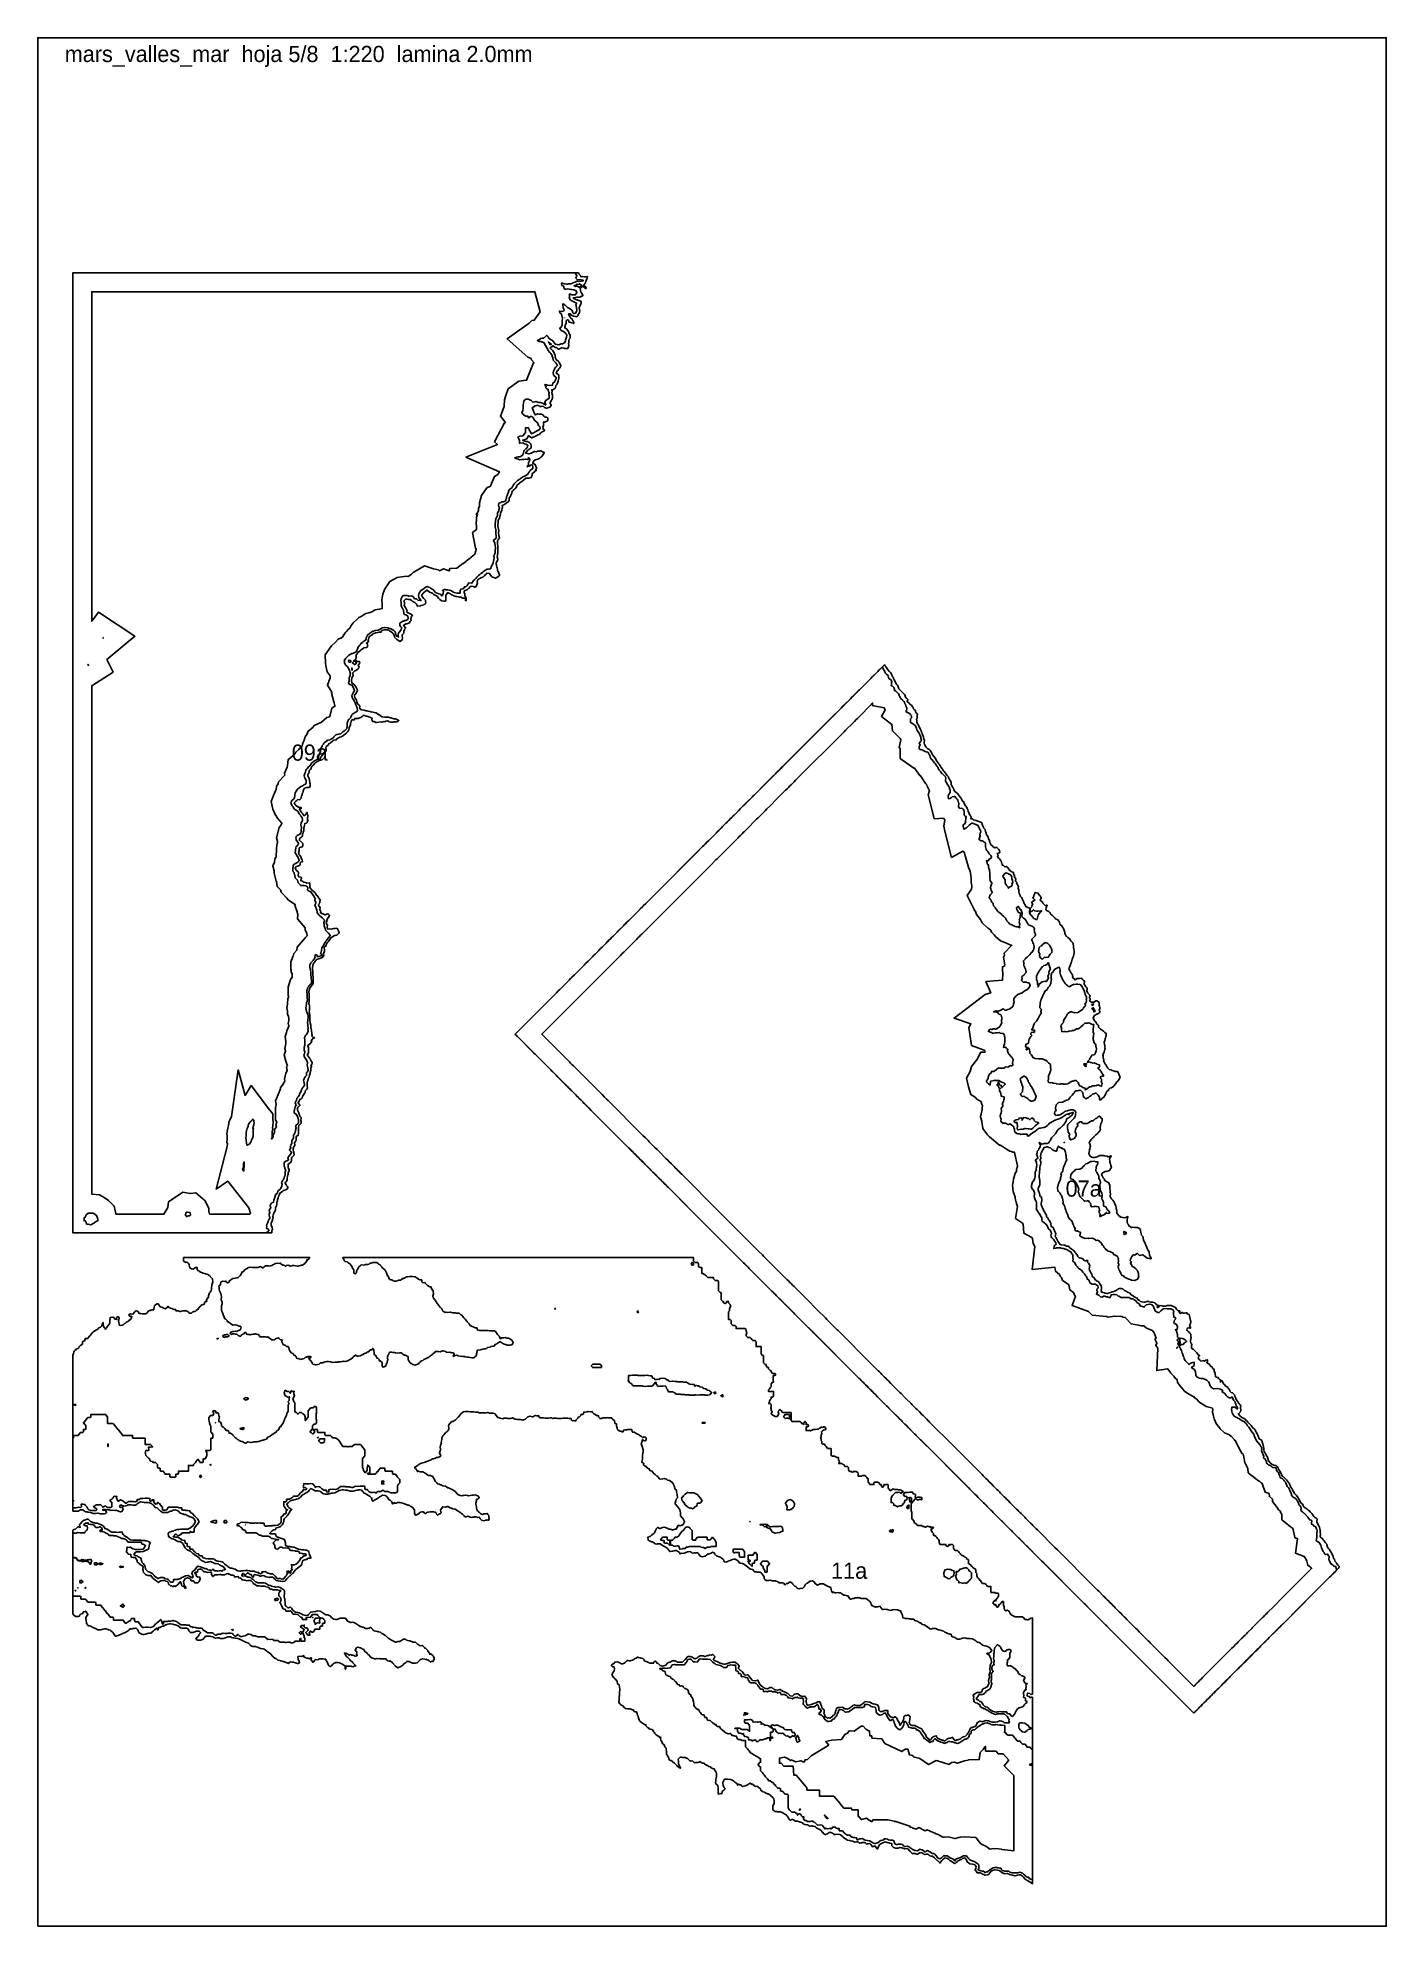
# Model space of a CAD drawing. Header units: millimetres. Extents: x 0 to 500, y 0 to 700.
import ezdxf
from ezdxf.enums import TextEntityAlignment as Align

# ---------------------------------------------------------------- set-up
doc = ezdxf.new("R2010")
doc.units = ezdxf.units.MM
for name, color, linetype in [('CORTE', 1, 'Continuous'), ('GRABADO', 5, 'Continuous'), ('HOJA', 8, 'Continuous')]:
    doc.layers.add(name, color=color, linetype=linetype)

msp = doc.modelspace()

# ---------------------------------------------------------------- texts
at = {"layer": 'GRABADO'}
for s, p in [('09a', (100.86, 435.03)), ('07a', (387.8, 273.43)), ('11a', (300.85, 131.79))]:
    msp.add_text(s, height=6, dxfattribs=at).set_placement(p, align=Align.MIDDLE_CENTER)
at = {"layer": 'HOJA'}
msp.add_text('mars_valles_mar  hoja 5/8  1:220  lamina 2.0mm', height=6, dxfattribs=at).set_placement((10, 691))

# ---------------------------------------------------------------- linework, layer by layer
at = {"layer": 'CORTE'}
for points in [[(200.66, 612.55), (201, 612.09), (201.19, 611.92), (201.2, 611.92), (201.2, 611.91), (201.21, 611.9), (201.21, 611.9), (201.21, 611.9), (201.39, 611.37), (202.04, 611.5), (202.04, 611.5), (202.05, 611.5), (202.06, 611.5), (202.69, 611.41), (203.16, 611.43), (203.75, 611.51), (203.76, 611.51), (203.77, 611.51), (203.78, 611.51), (203.78, 611.51), (203.79, 611.51), (203.8, 611.5), (203.8, 611.5), (203.81, 611.49), (203.82, 611.48), (203.82, 611.47), (203.83, 611.47), (203.83, 611.46), (203.83, 611.45), (203.83, 611.44), (203.83, 611.44), (203.83, 611.43), (203.83, 611.42), (203.83, 611.42), (203.69, 610.92), (203.69, 610.92), (203.57, 610.63), (203.36, 609.99), (203.23, 609.6), (203.11, 609.17), (203.11, 609.16), (203.11, 609.16), (203.1, 609.15), (203.1, 609.15), (203.09, 609.14), (202.99, 609.04), (202.59, 608.52), (202.46, 608.19), (203.21, 607.56), (203.22, 607.55), (203.22, 607.54), (203.23, 607.54), (203.23, 607.54), (203.33, 607.35), (203.33, 607.34), (203.33, 607.33), (203.33, 607.33), (203.34, 607.24), (203.34, 607.24), (203.34, 607.23), (203.34, 607.23), (203.34, 607.22), (203.32, 607.14), (203.32, 607.14), (203.32, 607.13), (203.31, 607.13), (203.31, 607.12), (203.31, 607.12), (203.3, 607.11), (203.29, 607.11), (203.29, 607.1), (203.28, 607.1), (203.28, 607.1), (203.19, 607.06), (203.18, 607.06), (203.18, 607.06), (203.17, 607.06), (203.17, 607.06), (203.04, 607.06), (203.03, 607.06), (203.03, 607.06), (203.02, 607.06), (203.01, 607.07), (203, 607.07), (203, 607.07), (202.99, 607.08), (202.99, 607.08), (202.98, 607.09), (202.98, 607.09), (202.97, 607.1), (202.97, 607.11), (202.97, 607.12), (202.97, 607.12), (202.95, 607.2), (202.05, 607.95), (201.1, 607.2), (201.09, 607.17), (201.22, 606.33), (201.36, 605.72), (201.62, 605.43), (201.63, 605.43), (201.63, 605.42), (202.12, 604.56), (202.12, 604.55), (202.14, 604.51), (202.14, 604.5), (202.15, 604.49), (202.15, 604.48), (202.15, 604.48), (202.15, 604.46), (202.15, 604.45), (202.15, 604.44), (202.14, 604.44), (202.14, 604.42), (202.14, 604.42), (202.13, 604.41), (202.13, 604.4), (202.12, 604.4), (202.12, 604.39), (202.12, 604.39), (202.11, 604.38), (202.09, 604.37), (202.09, 604.37), (202.08, 604.37), (202.03, 604.34), (200.97, 603.87), (200.96, 603.86), (200.95, 603.86), (200.95, 603.86), (200.94, 603.86), (200.46, 603.86), (199.84, 603.79), (198.95, 603.65), (198.73, 603.61), (198.72, 603.61), (198.71, 603.61), (198.56, 603.62), (198.52, 603.55), (198.62, 603.48), (198.63, 603.48), (198.76, 603.37), (199.52, 602.96), (199.85, 602.84), (199.99, 602.8), (200, 602.8), (200.28, 602.68), (200.96, 602.5), (200.96, 602.5), (200.97, 602.5), (200.98, 602.5), (201.51, 602.19), (201.52, 602.18), (201.53, 602.17), (201.53, 602.17), (201.54, 602.16), (201.54, 602.16), (201.54, 602.15), (201.55, 602.14), (201.55, 602.13), (201.55, 602.13), (201.55, 602.12), (201.52, 601.67), (201.52, 601.67), (201.52, 601.66), (201.52, 601.65), (201.52, 601.65), (201.37, 601.34), (201.08, 600.72), (201.01, 600.54), (201.01, 600.54), (200.74, 600.04), (200.75, 599.84), (200.79, 599.66), (200.99, 598.92), (200.99, 598.91), (201, 598.9), (201, 598.9), (201, 598.89), (200.99, 598.89), (200.82, 598.12), (200.8, 597.96), (200.8, 597.96), (200.79, 597.95), (200.79, 597.94), (200.79, 597.93), (200.78, 597.93), (200.4, 597.44), (200.32, 597.03), (200.32, 597.03), (200.32, 597.02), (200.32, 597.01), (200.31, 597.01), (200.31, 597), (200.3, 597), (200.3, 596.99), (200.09, 596.81), (199.87, 596.64), (199.87, 596.63), (199.87, 596.63), (199.86, 596.63), (199.85, 596.62), (199.85, 596.62), (199.84, 596.62), (199.83, 596.62), (199.43, 596.65), (199.43, 596.65), (198.71, 596.76), (198.7, 596.76), (198.69, 596.76), (198.69, 596.76), (198.68, 596.77), (198.37, 596.98), (197.79, 597.15), (197.78, 597.15), (197.77, 597.15), (197.77, 597.16), (197.76, 597.16), (197.76, 597.16), (197.75, 597.17), (197.75, 597.18), (197.74, 597.18), (197.55, 597.64), (196.82, 597.71), (197.08, 597.08), (197.25, 596.73), (197.53, 596.16), (197.65, 596.03), (198.17, 595.69), (198.18, 595.69), (198.18, 595.69), (198.19, 595.68), (198.19, 595.67), (198.19, 595.67), (198.43, 595.23), (198.44, 595.23), (198.79, 594.42), (198.79, 594.42), (198.79, 594.41), (198.82, 594.3), (198.82, 594.3), (198.82, 594.28), (198.82, 594.26), (198.83, 594.25), (198.83, 594.24), (198.83, 594.24), (198.83, 594.23), (198.83, 594.22), (198.82, 594.21), (198.82, 594.2), (198.81, 594.19), (198.81, 594.19), (198.8, 594.18), (198.8, 594.18), (198.76, 594.15), (198.75, 594.15), (198.75, 594.14), (198.74, 594.14), (198.74, 594.14), (198.73, 594.14), (198.72, 594.14), (198.71, 594.14), (198.71, 594.14), (198.7, 594.14), (198.69, 594.14), (198.69, 594.14), (198.65, 594.16), (198.54, 594.2), (197.59, 594.49), (196.99, 594.62), (196.98, 594.62), (196.98, 594.63), (196.97, 594.63), (196.96, 594.63), (196.96, 594.64), (196.95, 594.64), (196.95, 594.65), (196.94, 594.65), (196.94, 594.66), (196.94, 594.67), (196.93, 594.67), (196.93, 594.68), (196.93, 594.69), (196.93, 594.69), (196.97, 595.16), (196.49, 595.49), (195.88, 595.15), (195.92, 594.82), (195.97, 594.27), (195.97, 594.26), (195.97, 594.26), (195.97, 594.25), (195.97, 594.24), (195.96, 594.24), (195.54, 593.38), (195.52, 593.33), (195.52, 593.3), (195.52, 593.29), (195.52, 593.29), (195.52, 593.28), (195.52, 593.28), (195.46, 592.83), (195.42, 592.45), (195.43, 592.44), (196.06, 592.09), (196.06, 592.09), (196.07, 592.08), (196.08, 592.08), (196.08, 592.07), (196.51, 591.54), (196.55, 591.48), (196.55, 591.48), (196.94, 590.92), (196.94, 590.92), (196.94, 590.91), (196.95, 590.9), (196.95, 590.89), (196.95, 590.88), (196.95, 590.58), (197.26, 590.02), (197.26, 590.02), (197.43, 589.67), (197.43, 589.66), (197.43, 589.65), (197.43, 589.64), (197.43, 589.63), (197.43, 589.63), (197.39, 589.39), (197.39, 588.71), (197.39, 588.7), (197.39, 588.69), (197.39, 588.69), (197.38, 588.68), (197.38, 588.67), (197.38, 588.67), (197.08, 588.25), (196.95, 587.77), (196.91, 587.14), (196.91, 587.14), (196.86, 586.84), (196.82, 586.65), (196.92, 585.94), (196.92, 585.93), (196.92, 585.93), (196.92, 585.92), (196.92, 585.91), (196.64, 585.04), (196.62, 584.99), (196.62, 584.98), (196.62, 584.97), (196.6, 584.94), (196.6, 584.93), (196.55, 584.87), (196.55, 584.87), (196.54, 584.86), (196.54, 584.86), (196.54, 584.85), (196.53, 584.85), (196.52, 584.85), (196.52, 584.84), (196.51, 584.84), (196.5, 584.84), (196.38, 584.83), (196.37, 584.83), (195.38, 584.83), (195.37, 584.83), (195.37, 584.83), (195.36, 584.83), (195.02, 584.93), (194.44, 585.08), (194.27, 585.1), (194.12, 585.08), (193.93, 584.94), (193.92, 584.94), (193.19, 584.53), (193.19, 584.53), (193.18, 584.53), (193.18, 584.53), (193.17, 584.53), (193.16, 584.53), (193.15, 584.53), (193.14, 584.53), (193.12, 584.53), (193.12, 584.54), (192.55, 584.95), (192.55, 584.95), (192.3, 585.17), (192.03, 585.23), (192.02, 585.23), (192.02, 585.23), (192.01, 585.24), (190.99, 585.79), (190.95, 585.81), (189.98, 585), (190.17, 584.81), (190.17, 584.81), (190.83, 584.14), (190.92, 584.1), (190.92, 584.1), (190.93, 584.09), (190.93, 584.09), (190.94, 584.08), (190.94, 584.08), (190.94, 584.07), (191, 583.99), (191, 583.99), (191.45, 583.19), (191.65, 582.8), (191.66, 582.8), (191.85, 582.25), (191.86, 582.24), (191.86, 582.24), (191.86, 582.23), (191.9, 581.5), (191.95, 581.32), (191.96, 581.32), (191.98, 581.21), (192.11, 581), (192.62, 580.43), (192.93, 580.2), (192.93, 580.2), (192.94, 580.19), (192.94, 580.19), (193.22, 579.81), (193.42, 579.49), (193.43, 579.48), (193.67, 578.93), (193.91, 578.56), (193.91, 578.56), (193.91, 578.55), (193.92, 578.54), (193.92, 578.53), (193.92, 578.53), (193.92, 578.52), (193.92, 578.51), (193.92, 578.51), (193.81, 578.02), (193.81, 578.01), (193.81, 578.01), (193.8, 578), (193.8, 577.99), (193.8, 577.99), (193.41, 577.55), (193.22, 577.26), (192.97, 576.84), (192.97, 576.83), (192.96, 576.83), (192.96, 576.83), (192.75, 576.62), (192.21, 575.79), (192.2, 575.76), (193.21, 574.93), (193.21, 574.92), (193.22, 574.92), (193.22, 574.91), (193.22, 574.91), (193.25, 574.86), (193.25, 574.86), (193.25, 574.86), (193.25, 574.85), (193.25, 574.84), (193.25, 574.83), (193.25, 574.81), (193.25, 574.81), (193.25, 574.79), (193.23, 574.56), (193.18, 573.88), (193.06, 573.09), (193.06, 573.09), (193.06, 573.08), (193, 572.94), (192.91, 572.68), (192.77, 572.02), (192.77, 572.01), (192.77, 572), (192.55, 571.63), (192.55, 571.62), (192.55, 571.62), (192.1, 571.15), (192.05, 571.08), (191.96, 570.31), (191.96, 570.3), (191.96, 570.29), (191.95, 570.28), (191.95, 570.27), (191.95, 570.27), (191.94, 570.26), (191.8, 570.13), (191.8, 570.13), (191.8, 570.12), (190.98, 569.53), (190.97, 569.53), (190.97, 569.53), (190.96, 569.52), (190.95, 569.52), (190.94, 569.52), (190.94, 569.52), (190.61, 569.52), (190.61, 569.28), (190.73, 569.06), (190.73, 569.06), (190.73, 569.05), (190.73, 569.04), (190.73, 569.03), (190.73, 569.02), (190.73, 569.02), (190.64, 568.34), (190.86, 567.54), (190.86, 567.54), (190.89, 567.42), (190.89, 567.41), (190.89, 567.41), (190.89, 567.4), (190.89, 567.3), (190.84, 566.47), (190.84, 566.47), (190.84, 566.46), (190.84, 566.46), (190.62, 565.85), (190.62, 565.84), (190.61, 565.84), (190.61, 565.83), (190.32, 565.51), (189.95, 564.65), (189.95, 564.62), (189.95, 564.61), (189.94, 564.6), (189.94, 564.6), (190.41, 563.73), (190.41, 563.73), (190.42, 563.72), (190.42, 563.71), (190.42, 563.7), (190.42, 563.69), (190.42, 563.68), (190.41, 563.67), (190.41, 563.66), (190.4, 563.65), (190.4, 563.65), (189.88, 563.1), (189.87, 563.1), (189.87, 563.09), (189.86, 563.09), (189.86, 563.08), (189.85, 563.08), (189.52, 562.97), (189.52, 562.97), (188.73, 562.76), (188.73, 562.75), (188.72, 562.75), (188.71, 562.75), (188.7, 562.75), (188.7, 562.76), (188.69, 562.76), (187.93, 562.99), (187.92, 563), (187.92, 563), (187.91, 563), (187.91, 563.01), (187.57, 563.27), (186.79, 563.39), (186.53, 563.22), (186.52, 563.22), (186.52, 563.22), (186.51, 563.22), (186.5, 563.21), (186.49, 563.21), (186.49, 563.21), (186.48, 563.21), (186.47, 563.21), (186.46, 563.22), (186.46, 563.22), (186.45, 563.22), (186.45, 563.23), (186.44, 563.23), (186.43, 563.24), (186.43, 563.24), (186.25, 563.47), (185.68, 563.63), (185.67, 563.63), (185.67, 563.63), (185.37, 563.79), (184.58, 563.62), (184.58, 563.62), (184.31, 563.6), (184.3, 563.59), (183.29, 562.75), (183.81, 561.88), (183.81, 561.88), (183.82, 561.87), (183.82, 561.86), (183.87, 561.47), (184.03, 560.95), (184.32, 560.39), (184.53, 560.29), (185.35, 560.58), (185.36, 560.58), (185.37, 560.58), (185.38, 560.58), (185.38, 560.58), (185.94, 560.53), (185.94, 560.53), (186.5, 560.46), (186.93, 560.43), (186.93, 560.43), (186.94, 560.43), (186.95, 560.42), (186.96, 560.42), (186.96, 560.41), (186.97, 560.41), (187.4, 560.05), (187.41, 560.05), (187.66, 559.76), (187.96, 559.41), (188.72, 559.33), (188.73, 559.33), (188.73, 559.33), (188.74, 559.33), (188.75, 559.33), (188.75, 559.33), (189.06, 559.13), (189.06, 559.13), (189.07, 559.12), (189.07, 559.12), (189.08, 559.11), (189.08, 559.1), (189.08, 559.1), (189.09, 559.09), (189.09, 559.08), (189.09, 559.08), (189.15, 558.44), (189.15, 558.44), (189.15, 558.43), (189.15, 558.43), (189.08, 558.12), (189.08, 558.12), (189.08, 558.11), (189.07, 558.1), (189.07, 558.1), (189.07, 558.09), (188.94, 557.95), (188.94, 557.94), (188.93, 557.94), (188.93, 557.93), (188.92, 557.93), (188.92, 557.93), (188.91, 557.92), (188.74, 557.87), (188.02, 557.47), (188.02, 557.47), (188.01, 557.47), (188, 557.47), (188, 557.46), (187.99, 557.46), (187.98, 557.46), (187.98, 557.47), (187.97, 557.47), (187.96, 557.47), (187.96, 557.47), (187.95, 557.47), (187.65, 557.66), (187.56, 557.29), (187.56, 557.28), (187.56, 557.27), (187.56, 557.27), (187.55, 557.26), (187.55, 557.26), (187.54, 557.25), (187.54, 557.25), (187.46, 557.18), (187.48, 557.07), (187.48, 557.06), (187.55, 556.29), (187.55, 556.28), (187.55, 556.27), (187.55, 556.27), (187.32, 555.66), (187.43, 555.39), (187.43, 555.38), (187.43, 555.37), (187.43, 555.36), (187.43, 555.35), (187.43, 555.34), (187.43, 555.33), (187.27, 555.04), (187.63, 554.87), (187.64, 554.86), (187.64, 554.86), (187.65, 554.86), (187.66, 554.85), (187.94, 554.48), (187.95, 554.47), (187.95, 554.47), (187.95, 554.46), (187.95, 554.45), (187.96, 554.45), (187.96, 554.43), (187.96, 554.43), (187.96, 554.42), (187.95, 554.41), (187.95, 554.4), (187.95, 554.4), (187.94, 554.39), (187.94, 554.39), (187.93, 554.38), (187.93, 554.37), (187.64, 554.17), (187.64, 554.17), (187.63, 554.16), (187.63, 554.16), (187.62, 554.16), (186.98, 553.99), (186.54, 553.5), (186.54, 553.5), (186.53, 553.49), (186.53, 553.49), (186.45, 553.45), (185.99, 552.99), (185.99, 552.98), (185.98, 552.98), (185.97, 552.98), (185.96, 552.97), (185.41, 552.8), (185.03, 552.52), (185.03, 552.52), (184.58, 552.28), (184.57, 552.28), (184.57, 552.28), (184.29, 552.19), (183.46, 551.81), (183.19, 551.67), (183.18, 551.67), (183.18, 551.66), (183.17, 551.66), (183.16, 551.66), (183.15, 551.66), (183.15, 551.66), (183.14, 551.66), (183.13, 551.66), (183.13, 551.67), (183.12, 551.67), (183.11, 551.67), (183.11, 551.68), (182.05, 552.51), (182.02, 552.47), (181.47, 551.62), (181.3, 551.36), (181.3, 551.35), (181.29, 551.34), (181.28, 551.34), (181.28, 551.33), (181.27, 551.33), (181.27, 551.33), (180.96, 551.22), (180.08, 550.85), (180.07, 550.85), (180.06, 550.85), (180.06, 550.85), (180.05, 550.85), (180.04, 550.85), (180.03, 550.85), (180.03, 550.85), (179.85, 550.91), (179.79, 550.81), (179.82, 550.75), (179.82, 550.75), (179.82, 550.75), (179.83, 550.75), (179.83, 550.75), (179.84, 550.75), (179.85, 550.75), (179.97, 550.7), (180.95, 550.41), (181.44, 550.29), (181.45, 550.29), (182.07, 550.06), (182.07, 550.05), (182.08, 550.05), (182.09, 550.05), (182.33, 549.86), (182.34, 549.86), (182.76, 549.49), (182.76, 549.48), (182.77, 549.48), (182.77, 549.47), (182.78, 549.46), (183.01, 548.9), (183.01, 548.9), (183.01, 548.89), (183.01, 548.88), (183.01, 548.88), (183.01, 548.88), (182.98, 548.15), (182.98, 548.15), (182.97, 548.14), (182.97, 548.13), (182.89, 547.92), (182.88, 547.92), (182.88, 547.91), (182.88, 547.9), (182.87, 547.9), (182.87, 547.89), (182.86, 547.89), (182.09, 547.36), (181.84, 547.17), (181.57, 546.97), (180.99, 546.17), (180.96, 546.11), (180.96, 546.08), (180.96, 546.08), (180.95, 546.07), (180.94, 546.03), (180.97, 545.91), (181.06, 546), (181.06, 546), (181.07, 546.01), (181.07, 546.01), (181.08, 546.02), (181.09, 546.02), (181.09, 546.02), (181.1, 546.02), (181.11, 546.02), (181.12, 546.02), (181.12, 546.02), (181.13, 546.02), (182.04, 545.75), (182.95, 546.02), (182.96, 546.02), (182.97, 546.02), (182.97, 546.02), (183.11, 546.02), (183.14, 546.09), (183.14, 546.09), (183.18, 546.14), (183.18, 546.15), (183.19, 546.15), (183.19, 546.16), (183.2, 546.16), (183.2, 546.16), (184.23, 546.69), (184.24, 546.69), (184.25, 546.69), (184.25, 546.7), (184.26, 546.7), (184.27, 546.7), (184.28, 546.7), (184.28, 546.7), (184.97, 546.51), (185.34, 546.75), (185.35, 546.75), (185.35, 546.75), (185.36, 546.75), (185.36, 546.75), (185.37, 546.76), (185.38, 546.76), (186.06, 546.76), (186.46, 546.93), (186.47, 546.93), (186.47, 546.93), (186.48, 546.93), (186.49, 546.93), (186.49, 546.93), (186.5, 546.93), (186.51, 546.93), (186.52, 546.93), (186.52, 546.93), (186.53, 546.92), (187.34, 546.41), (187.6, 546.41), (187.61, 546.41), (187.61, 546.41), (187.62, 546.41), (187.63, 546.41), (187.63, 546.4), (187.64, 546.4), (187.65, 546.4), (187.65, 546.39), (187.66, 546.39), (187.66, 546.38), (187.67, 546.37), (187.67, 546.37), (187.67, 546.36), (187.74, 546.17), (187.74, 546.17), (187.75, 546.11), (187.75, 546.11), (187.75, 546.1), (187.75, 546.09), (187.75, 546.08), (187.73, 546.02), (187.73, 546.02), (187.67, 545.89), (187.67, 545.88), (187.18, 545.13), (187.18, 545.12), (187.18, 545.12), (186.89, 544.82), (186.89, 544.82), (186.54, 544.55), (186.11, 544.19), (186.11, 544.19), (185.75, 543.91), (185.74, 543.91), (185.74, 543.91), (185.73, 543.9), (185.73, 543.9), (185.4, 543.8), (184.61, 543.52), (184.29, 543.38), (184.29, 543.38), (184.28, 543.38), (184.27, 543.38), (184.26, 543.38), (184.26, 543.38), (184.12, 543.4), (184.06, 543.28), (184.05, 543.28), (183.69, 542.74), (183.45, 542.41), (184.3, 541.82), (184.51, 541.71), (184.52, 541.71), (184.52, 541.7), (184.53, 541.7), (184.54, 541.69), (184.54, 541.69), (184.54, 541.68), (184.55, 541.67), (184.55, 541.66), (184.55, 541.66), (184.55, 541.65), (184.57, 541.49), (184.72, 541.18), (184.72, 541.17), (184.72, 541.16), (184.87, 540.56), (184.87, 540.55), (184.87, 540.54), (184.87, 540.53), (184.87, 540.53), (184.87, 540.52), (184.87, 540.52), (184.63, 539.86), (184.82, 539.66), (184.82, 539.66), (184.82, 539.65), (184.83, 539.64), (184.83, 539.63), (184.83, 539.62), (184.83, 539.62), (184.83, 539.61), (184.83, 539.6), (184.83, 539.59), (184.83, 539.59), (184.82, 539.58), (184.82, 539.57), (184.82, 539.57), (184.81, 539.56), (184.81, 539.56), (184.8, 539.55), (184.8, 539.55), (184.79, 539.54), (184.78, 539.54), (184.45, 539.44), (184.33, 539.24), (184.32, 539.24), (184.32, 539.23), (184.32, 539.23), (184.31, 539.22), (183.51, 538.63), (183.51, 538.63), (183.37, 538.53), (183.26, 537.75), (183.26, 537.75), (183.23, 537.58), (183.22, 537.57), (183.22, 537.56), (182.97, 537.01), (182.97, 537), (182.97, 537), (182.96, 536.99), (182.96, 536.99), (182.95, 536.98), (182.95, 536.98), (182.94, 536.97), (182.93, 536.97), (182.93, 536.97), (182.92, 536.97), (182.05, 536.81), (182.05, 536.81), (181.54, 536.76), (181.54, 536.76), (180.98, 536.73), (180.97, 536.73), (179.94, 535.86), (179.93, 535.84), (179.93, 535.84), (179.92, 535.83), (179.92, 535.83), (179.91, 535.82), (179.91, 535.82), (179.9, 535.81), (179.9, 535.81), (179.86, 535.79), (179.56, 535.6), (178.75, 535), (178.75, 534.99), (178.69, 534.96), (178.69, 534.96), (178.6, 534.92), (177.66, 534.05), (177.65, 534.03), (177.64, 534.03), (177.64, 534.02), (177.63, 534.01), (177.6, 533.97), (177.25, 533.1), (177.25, 533.1), (177.25, 533.09), (177.24, 533.08), (177.24, 533.08), (176.9, 532.77), (176.9, 532.77), (176.53, 532.49), (176.13, 532.16), (175.93, 531.76), (175.75, 531.25), (175.44, 530.43), (175.43, 530.35), (175.43, 530.34), (175.42, 530.34), (175.42, 530.32), (175.4, 530.28), (175.39, 530.28), (174.85, 529.4), (174.79, 529.04), (174.82, 528.5), (174.82, 528.49), (174.82, 528.48), (174.81, 528.47), (174.81, 528.47), (174.81, 528.46), (174.8, 528.45), (174.32, 527.89), (174.31, 527.89), (174.08, 527.7), (174.07, 527.7), (174.07, 527.7), (174.06, 527.69), (173.63, 527.51), (173.19, 527.14), (173.19, 527.14), (172.81, 526.89), (172.81, 526.89), (172.19, 526.6), (172.37, 525.95), (172.37, 525.94), (172.37, 525.94), (172.37, 525.93), (172.37, 525.92), (172.37, 525.91), (172.36, 525.9), (172.25, 525.68), (172.21, 525.61), (172.11, 524.92), (172.09, 524.78), (172.09, 524.77), (172.09, 524.77), (172.08, 524.76), (171.75, 524.12), (171.75, 524.12), (171.74, 524.11), (171.53, 523.84), (171.53, 523.38), (171.53, 523.38), (171.53, 523.37), (171.42, 522.93), (171.39, 522.61), (171.39, 522.6), (171.39, 522.6), (171.25, 521.99), (171.24, 521.99), (171.24, 521.98), (171.24, 521.98), (170.99, 521.58), (170.76, 521.24), (170.7, 521.07), (170.69, 520.83), (170.73, 520.16), (170.73, 520.16), (170.72, 520.15), (170.61, 519.55), (170.64, 519.24), (170.64, 519.24), (170.64, 518.93), (170.66, 518.32), (170.97, 517.42), (170.98, 517.42), (170.98, 517.39), (170.98, 517.39), (170.98, 517.38), (170.98, 517.38), (170.98, 517.37), (170.98, 517.35), (170.98, 517.35), (170.83, 516.45), (170.98, 515.56), (170.98, 515.54), (170.98, 515.53), (170.98, 515.53), (170.98, 515.53), (171, 515.49), (171, 515.49), (171.21, 514.62), (171.21, 514.61), (171.21, 514.6), (171.21, 514.6), (171.21, 514.59), (171.21, 514.58), (171.2, 514.57), (171.2, 514.56), (170.99, 514.22), (170.99, 514.22), (170.98, 514.22), (170.67, 513.88), (170.67, 513.88), (170.43, 513.65), (170.49, 513.26), (170.49, 513.26), (170.49, 513.25), (170.47, 512.74), (170.43, 512.31), (170.53, 511.84), (170.53, 511.83), (170.57, 511.47), (170.61, 510.9), (170.61, 510.9), (170.59, 510.31), (170.55, 509.96), (170.53, 509.59), (170.63, 509.05), (170.63, 509.04), (170.62, 509.03), (170.62, 509.03), (170.49, 508.52), (170.45, 508.11), (170.37, 507.59), (170.5, 507.21), (170.5, 507.2), (170.56, 506.63), (170.56, 506.63), (170.56, 506.62), (170.48, 506.25), (170.48, 506.24), (170.48, 506.23), (170.47, 506.23), (169.96, 505.38), (169.96, 505.34), (169.96, 505.29), (170.08, 504.43), (170.24, 503.81), (170.38, 503.51), (170.38, 503.51), (170.38, 503.5), (170.45, 503.03), (170.52, 502.58), (170.61, 502.27), (170.92, 501.67), (170.99, 501.52), (171, 501.52), (171.19, 500.89), (171.19, 500.88), (171.19, 500.87), (171.19, 500.86), (171.19, 500.86), (171.19, 500.85), (171.16, 500.69), (171.15, 500.68), (171.15, 500.67), (171.15, 500.67), (171.09, 500.58), (170.99, 500.43), (170.98, 500.42), (170.98, 500.42), (170.97, 500.41), (170.97, 500.41), (170.97, 500.41), (170.02, 499.86), (169.85, 499.76), (169.84, 499.76), (169.83, 499.75), (169.83, 499.75), (169.78, 499.74), (169.78, 499.74), (169.77, 499.74), (169.76, 499.74), (169.75, 499.75), (168.68, 500.02), (168.68, 500.03), (168.67, 500.03), (168.66, 500.03), (168.66, 500.04), (168.28, 500.33), (168.27, 500.34), (168.27, 500.34), (168, 500.66), (167.99, 500.66), (167.99, 500.67), (167.55, 501.4), (167.41, 501.41), (166.51, 501.5), (166.11, 501.01), (166.11, 501.01), (165.68, 500.65), (165.42, 500.39), (165.42, 500.39), (164.99, 500.07), (164.99, 500.07), (164.98, 500.06), (164.97, 500.06), (164.29, 499.83), (164.14, 499.72), (164.13, 499.71), (163.54, 499.43), (163.2, 499.07), (163, 498.83), (162.96, 498.15), (163, 497.94), (163, 497.93), (163, 497.93), (163, 497.92), (163, 497.92), (163, 497.91), (163, 497.9), (162.89, 497.63), (162.72, 496.98), (162.72, 496.97), (162.72, 496.97), (162.53, 496.6), (162.53, 496.6), (162.53, 496.59), (162.52, 496.59), (162.52, 496.58), (162.51, 496.58), (162.51, 496.58), (162.5, 496.57), (162.06, 496.36), (162.06, 496.36), (162.05, 496.35), (162.05, 496.35), (162.04, 496.35), (162.03, 496.35), (162.02, 496.35), (162.01, 496.35), (162.01, 496.36), (162, 496.36), (161.57, 496.57), (160.92, 496.72), (160.31, 496.55), (159.9, 496.03), (159.9, 496.02), (159.86, 495.98), (159.32, 495.53), (159.32, 495.53), (159.31, 495.53), (159.3, 495.52), (158.73, 495.3), (158.3, 495.09), (158.12, 494.75), (158.12, 494.24), (158.31, 493.88), (158.31, 493.87), (158.31, 493.86), (158.32, 493.85), (158.38, 493.32), (158.77, 492.46), (158.78, 492.44), (158.79, 492.43), (158.8, 492.42), (158.8, 492.42), (158.81, 492.41), (158.86, 492.33), (158.86, 492.32), (158.87, 492.31), (158.87, 492.31), (158.87, 492.3), (158.87, 492.29), (158.87, 492.29), (158.87, 491.44), (158.87, 491.44), (158.87, 491.43), (158.87, 491.42), (158.87, 491.41), (158.86, 491.41), (158.86, 491.4), (158.86, 491.4), (158.85, 491.39), (158.85, 491.38), (158.84, 491.38), (158.83, 491.38), (158.83, 491.37), (158.82, 491.37), (158.81, 491.37), (158.71, 491.35), (158.7, 491.35), (158.7, 491.35), (158.69, 491.35), (158.68, 491.35), (158.68, 491.35), (158.67, 491.35), (158.67, 491.36), (158.62, 491.38), (158.62, 491.38), (158.61, 491.39), (158.6, 491.39), (158.6, 491.4), (158.59, 491.41), (158.59, 491.42), (158.59, 491.43), (158.59, 491.44), (158.59, 491.44), (158.59, 492.27), (158.09, 492.29), (157.58, 492.32), (157.57, 492.33), (157.57, 492.33), (157.56, 492.33), (156.85, 492.62), (156.47, 492.64), (156.47, 492.64), (155.91, 492.76), (155.35, 492.87), (155, 492.93), (155, 492.93), (154.22, 493.2), (154.22, 493.2), (154.16, 493.23), (153.46, 493.52), (153.46, 493.52), (153.45, 493.52), (153.44, 493.53), (153.1, 493.86), (152.48, 494.15), (152.15, 494.26), (152.02, 494.29), (151.86, 494.31), (151.75, 494.18), (151.62, 493.8), (151.62, 493.79), (151.61, 493.79), (151.61, 493.78), (151.29, 493.27), (151.26, 493.07), (151.3, 492.38), (151.3, 492.37), (151.3, 491.7), (151.33, 491.45), (151.33, 491.45), (151.33, 491.43), (151.33, 491.42), (151.33, 491.41), (151.33, 491.41), (151.32, 491.4), (151.32, 491.4), (151.18, 491.22), (151.17, 491.22), (151.17, 491.21), (151.16, 491.21), (151.16, 491.21), (151.15, 491.2), (150.94, 491.12), (150.93, 491.11), (150.92, 491.11), (150.92, 491.11), (150.61, 491.11), (150.6, 491.11), (149.79, 491.23), (149.79, 491.23), (149.78, 491.23), (149.77, 491.24), (149.77, 491.24), (149.76, 491.24), (149.76, 491.25), (149.59, 491.39), (149.59, 491.39), (149.13, 491.79), (149.13, 491.8), (148.64, 492.28), (148.6, 492.31), (148.6, 492.32), (148.59, 492.33), (148.2, 492.87), (147.6, 493.23), (147.55, 493.25), (147.55, 493.25), (146.86, 493.58), (146.85, 493.58), (146.84, 493.59), (146.84, 493.59), (146.84, 493.59), (146.83, 493.6), (146.42, 494.12), (146.35, 494.15), (145.62, 494.38), (145.34, 494.43), (145.34, 494.43), (145.33, 494.43), (145.32, 494.44), (145.32, 494.44), (145.31, 494.44), (144.49, 495.09), (144.49, 495.09), (144.48, 495.1), (144.48, 495.11), (144.47, 495.11), (144.39, 495.26), (144.26, 495.32), (144.15, 495.23), (144.11, 495.12), (144.11, 495.11), (144.1, 495.11), (144.1, 495.1), (144.09, 495.1), (144.09, 495.09), (143.18, 494.34), (143.18, 494.33), (143.17, 494.33), (143.16, 494.32), (143.16, 494.32), (143.15, 494.32), (143.01, 494.29), (142.9, 494.18), (142.58, 493.67), (142.58, 493.66), (142.31, 493.29), (142.53, 492.97), (142.53, 492.97), (142.82, 492.42), (142.98, 492.27), (143.18, 492.15), (143.18, 492.15), (143.19, 492.14), (143.19, 492.14), (143.77, 491.49), (143.78, 491.49), (143.78, 491.48), (143.78, 491.47), (143.79, 491.47), (143.79, 491.46), (143.79, 491.45), (143.79, 491.45), (143.79, 491.01), (143.94, 490.54), (143.94, 490.53), (143.94, 490.52), (143.94, 490.52), (143.94, 490.51), (143.94, 490.5), (143.94, 490.49), (143.94, 490.49), (143.94, 490.48), (143.93, 490.48), (143.93, 490.47), (143.93, 490.47), (143.6, 490.12), (143.59, 490.12), (143.59, 490.12), (143.59, 490.11), (143.17, 489.87), (143.17, 489.87), (143.16, 489.86), (142.13, 489.52), (142.1, 489.5), (142.1, 489.5), (142.09, 489.49), (142.08, 489.49), (142.07, 489.49), (142.07, 489.49), (142.06, 489.49), (142.06, 489.49), (142.03, 489.49), (142, 489.48), (142, 489.48), (140.92, 489.33), (140.91, 489.33), (140.91, 489.33), (140.9, 489.33), (140.89, 489.34), (140.89, 489.34), (140.88, 489.34), (140.88, 489.34), (140.87, 489.35), (140.86, 489.35), (140.86, 489.35), (140.69, 489.54), (140.68, 489.54), (140.68, 489.55), (140.67, 489.56), (140.41, 490.11), (140.09, 490.46), (139.76, 490.73), (139.24, 490.93), (139.23, 490.93), (139.22, 490.93), (139.22, 490.94), (138.68, 491.39), (138.67, 491.39), (138.67, 491.4), (138.67, 491.4), (138.64, 491.45), (138.07, 491.79), (137.58, 491.73), (137.58, 491.73), (137.57, 491.73), (137.56, 491.73), (137.56, 491.73), (136.89, 491.93), (136.49, 491.99), (135.85, 491.41), (135.82, 491.13), (135.99, 490.54), (135.99, 490.53), (135.99, 490.52), (135.99, 490.52), (135.99, 490.05), (135.99, 490.05), (135.91, 489.6), (136.37, 488.84), (136.45, 488.71), (136.48, 488.66), (136.48, 488.66), (136.48, 488.66), (136.53, 488.55), (136.91, 487.77), (136.92, 487.76), (136.92, 487.76), (136.92, 487.75), (136.92, 487.74), (136.92, 487.74), (136.92, 487.73), (136.85, 487.11), (137.27, 486.88), (137.61, 486.74), (137.61, 486.74), (138.17, 486.41), (138.73, 486.1), (138.74, 486.09), (138.74, 486.09), (138.89, 485.94), (138.9, 485.93), (138.9, 485.93), (138.9, 485.92), (138.91, 485.91), (138.91, 485.91), (138.91, 485.9), (138.91, 485.89), (138.91, 485.88), (138.91, 485.88), (138.91, 485.87), (138.91, 485.86), (138.91, 485.85), (138.9, 485.85), (138.75, 485.59), (138.75, 485.58), (138.75, 485.57), (138.74, 485.57), (138.41, 485.24), (138.49, 484.98), (138.49, 484.97), (138.49, 484.96), (138.49, 484.96), (138.49, 484.95), (138.49, 484.94), (138.48, 484.94), (138.39, 484.63), (138.43, 484.04), (138.43, 484.03), (138.43, 484.02), (138.43, 484.02), (138.42, 484.01), (138.42, 484), (138.42, 484), (138.42, 483.99), (138.41, 483.99), (138.1, 483.6), (137.67, 483.06), (137.67, 483.05), (137.66, 483.05), (137.66, 483.05), (137.62, 483.02), (137.62, 483.02), (137.61, 483.01), (137.61, 483.01), (137.6, 483.01), (136.8, 482.77), (136.79, 482.77), (136.49, 482.72), (135.57, 482.16), (135.7, 481.99), (136.3, 481.3), (136.3, 481.3), (136.31, 481.29), (136.31, 481.28), (136.31, 481.28), (136.31, 481.27), (136.32, 481.26), (136.32, 481.26), (136.32, 481.25), (136.31, 481.24), (136.31, 481.23), (136.31, 481.22), (136.31, 481.22), (136.3, 481.21), (136.04, 480.81), (135.94, 480.31), (135.94, 480.3), (135.94, 480.3), (135.93, 480.29), (135.93, 480.28), (135.92, 480.28), (135.72, 480.05), (135.72, 479.4), (135.72, 479.39), (135.72, 479.39), (135.72, 479.38), (135.72, 479.37), (135.71, 479.36), (135.71, 479.36), (135.41, 478.93), (135.41, 478.92), (135.12, 478.68), (135.09, 478.48), (135.16, 478.27), (135.16, 478.27), (135.16, 478.26), (135.23, 477.55), (135.23, 477.55), (135.23, 477.54), (135.16, 476.83), (135.16, 476.83), (135.16, 476.82), (135.16, 476.81), (135.15, 476.81), (135.15, 476.8), (135.15, 476.79), (135.14, 476.79), (135.13, 476.78), (134.85, 476.56), (134.84, 476.56), (134.28, 476.22), (134.28, 476.22), (134.27, 476.21), (134.26, 476.21), (134.25, 476.21), (134.25, 476.21), (134.24, 476.21), (134.23, 476.21), (134.23, 476.21), (134.22, 476.21), (134.21, 476.22), (134.21, 476.22), (134.2, 476.22), (133.71, 476.56), (133.71, 476.56), (133.41, 476.83), (133.1, 476.96), (133.1, 476.97), (133.09, 476.97), (133.08, 476.98), (133.08, 476.98), (132.59, 477.49), (132.3, 477.77), (132.29, 477.78), (132.29, 477.78), (132.29, 477.79), (132.28, 477.79), (132.28, 477.8), (132.28, 477.81), (132.28, 477.81), (132.18, 478.45), (131.96, 479.02), (131.73, 479.11), (131.72, 479.11), (131.71, 479.12), (131.71, 479.12), (131.7, 479.12), (131.7, 479.13), (131.69, 479.14), (131.69, 479.14), (131.69, 479.15), (131.6, 479.35), (130.87, 479.92), (130.59, 480.01), (130.58, 480.01), (130.58, 480.02), (130.57, 480.02), (130.56, 480.03), (130.56, 480.03), (130.55, 480.04), (130.39, 480.26), (129.78, 480.49), (128.99, 480.51), (128.99, 480.51), (128.69, 480.55), (128.41, 480.5), (127.6, 480.31), (127.54, 480.27), (127.25, 479.69), (127.25, 479.68), (127.24, 479.68), (127.24, 479.67), (127.23, 479.67), (127.23, 479.66), (127.22, 479.66), (127.21, 479.66), (127.21, 479.65), (127.2, 479.65), (127.19, 479.65), (127.19, 479.65), (126.47, 479.63), (125.5, 479.44), (125.37, 479.41), (125.29, 479.39), (125.29, 479.39), (124.98, 479.33), (124.28, 479.06), (123.97, 478.69), (123.97, 478.69), (123.96, 478.69), (123.96, 478.68), (123.95, 478.68), (123.45, 478.41), (123.18, 478.2), (122.86, 477.78), (122.73, 477.52), (122.67, 477.1), (122.67, 477.09), (122.57, 476.62), (122.61, 476.2), (122.61, 476.19), (122.61, 476.18), (122.6, 476.17), (122.6, 476.17), (122.6, 476.16), (122.6, 476.15), (122.59, 476.14), (122.58, 476.13), (122.58, 476.13), (122.06, 475.73), (122.05, 475.73), (122.05, 475.72), (122.04, 475.72), (121.88, 475.66), (122.07, 475.48), (122.07, 475.47), (122.08, 475.47), (122.08, 475.46), (122.08, 475.46), (122.3, 474.98), (122.3, 474.98), (122.37, 474.79), (122.37, 474.79), (122.37, 474.78), (122.37, 474.77), (122.37, 474.76), (122.37, 474.76), (122.37, 474.75), (122.32, 474.56), (122.32, 474.55), (122.31, 474.54), (122.08, 474.08), (122.08, 474.07), (122.07, 474.07), (122.07, 474.06), (122.07, 474.06), (122.06, 474.05), (122.05, 474.05), (122.05, 474.04), (122.04, 474.04), (122.03, 474.04), (122.03, 474.04), (121.04, 473.87), (121.03, 473.87), (121.03, 473.87), (120.95, 473.87), (120.92, 473.84), (120.92, 473.83), (120.92, 473.83), (120.91, 473.82), (120.9, 473.82), (120.9, 473.81), (120.81, 473.78), (119.86, 473.14), (119.8, 472.95), (119.8, 472.94), (119.79, 472.93), (119.79, 472.93), (119.78, 472.92), (119.78, 472.92), (119.77, 472.91), (119.7, 472.86), (118.74, 472.12), (118.69, 472), (118.69, 472), (118.69, 471.99), (118.69, 471.99), (118.68, 471.98), (118.67, 471.98), (118.67, 471.97), (118.61, 471.93), (118.29, 471.57), (117.95, 471.05), (118.03, 470.75), (118.04, 470.75), (118.04, 470.74), (118.04, 470.74), (118.04, 470.14), (118.04, 470.13), (118.04, 470.12), (118.03, 470.12), (118.03, 470.11), (118.03, 470.11), (117.63, 469.28), (117.63, 469.28), (117.63, 469.27), (117.62, 469.27), (117.62, 469.26), (117.61, 469.26), (117.61, 469.25), (117.53, 469.21), (117.53, 469.2), (117.52, 469.2), (117.51, 469.2), (117.51, 469.2), (117.14, 469.15), (117.14, 468.79), (117.14, 468.78), (117.13, 468.77), (117.13, 468.76), (117.13, 468.76), (117.13, 468.75), (117.12, 468.75), (117.12, 468.74), (117.11, 468.73), (116.65, 468.29), (117.56, 467.62), (118.16, 468.29), (117.61, 469.09), (117.6, 469.09), (117.6, 469.1), (117.6, 469.1), (117.6, 469.11), (117.59, 469.12), (117.59, 469.12), (117.59, 469.13), (117.59, 469.14), (117.6, 469.15), (117.6, 469.15), (117.6, 469.16), (117.61, 469.17), (117.61, 469.17), (117.61, 469.18), (117.62, 469.18), (117.62, 469.19), (117.63, 469.19), (117.64, 469.19), (117.64, 469.2), (117.65, 469.2), (117.66, 469.2), (117.66, 469.2), (117.67, 469.2), (117.68, 469.2), (117.69, 469.2), (117.7, 469.2), (118.69, 468.74), (119.23, 468.83), (119.24, 468.83), (119.24, 468.83), (119.25, 468.83), (119.26, 468.82), (119.27, 468.82), (119.27, 468.82), (119.28, 468.82), (119.29, 468.81), (119.29, 468.81), (119.3, 468.8), (119.3, 468.8), (119.31, 468.79), (119.31, 468.78), (119.31, 468.78), (119.47, 468.31), (119.47, 468.3), (119.48, 468.3), (119.48, 468.29), (119.48, 468.28), (119.48, 468.27), (119.47, 468.27), (119.47, 468.26), (119.47, 468.25), (119.47, 468.25), (119.46, 468.24), (119.46, 468.23), (119.45, 468.23), (119.13, 467.91), (118.83, 467.36), (119.14, 466.79), (119.14, 466.78), (119.14, 466.78), (119.14, 466.77), (119.14, 466.76), (119.14, 466.75), (119.14, 466.75), (119.14, 466.74), (119.14, 466.73), (119.14, 466.72), (118.96, 466.41), (118.95, 466.26), (118.95, 466.26), (118.95, 466.25), (118.94, 466.24), (118.94, 466.24), (118.94, 466.23), (118.94, 466.23), (118.93, 466.22), (118.73, 466.02), (118.73, 466.02), (118.72, 466.02), (117.89, 465.44), (117.89, 465.44), (117.71, 465.35), (117.61, 465.3), (116.81, 464.55), (116.83, 464.34), (116.95, 463.66), (116.95, 463.66), (116.95, 463.65), (116.95, 463.65), (116.95, 463.64), (116.95, 463.63), (116.95, 463.62), (116.94, 463.62), (116.94, 463.61), (116.52, 462.98), (116.43, 462.78), (116.4, 462.72), (116.41, 462.63), (116.41, 462.62), (116.38, 461.8), (116.44, 460.95), (116.44, 460.94), (116.44, 460.94), (116.44, 460.93), (116.44, 460.92), (116.44, 460.91), (116.43, 460.91), (116.42, 460.89), (116.43, 460.88), (116.48, 460.87), (116.49, 460.86), (116.49, 460.86), (116.5, 460.86), (116.5, 460.85), (117.52, 460), (117.53, 460), (117.53, 459.99), (117.54, 459.99), (117.54, 459.98), (117.57, 459.93), (117.63, 459.81), (118.14, 459.06), (118.14, 459.06), (118.34, 458.72), (118.34, 458.71), (118.34, 458.71), (118.56, 458.12), (118.56, 458.11), (118.56, 458.1), (118.56, 458.1), (118.56, 458.09), (118.56, 458.08), (118.56, 458.07), (118.56, 458.07), (118.56, 458.06), (118.55, 458.06), (118.25, 457.55), (118.08, 457.14), (118.08, 457.13), (118.07, 457.13), (118.07, 457.12), (117.63, 456.56), (117.62, 456.56), (117.44, 456.36), (117.36, 456.23), (117.41, 456.07), (117.62, 455.35), (117.63, 455.33), (117.99, 454.72), (118, 454.72), (118.13, 454.42), (118.13, 454.41), (118.31, 453.85), (118.45, 453.49), (118.51, 453.3), (118.73, 453.03), (119.23, 452.59), (119.23, 452.59), (119.24, 452.58), (119.25, 452.57), (119.25, 452.57), (119.4, 452.17), (119.4, 452.17), (119.4, 452.16), (119.4, 452.15), (119.4, 452.15), (119.4, 452.14), (119.32, 451.63), (119.84, 451.03), (120.02, 450.93), (120.92, 450.77), (121.02, 450.76), (121.02, 450.76), (121.03, 450.75), (121.72, 450.51), (122.01, 450.54), (122.01, 450.54), (122.02, 450.54), (122.03, 450.54), (122.03, 450.54), (122.47, 450.39), (123.15, 450.21), (123.48, 450.11), (124.25, 450.04), (124.25, 450.04), (125.28, 449.83), (125.28, 449.83), (125.35, 449.81), (125.35, 449.81), (125.36, 449.81), (125.37, 449.8), (125.39, 449.79), (125.49, 449.74), (125.49, 449.74), (126.5, 449.08), (126.64, 449.02), (126.64, 449.02), (126.65, 449.02), (126.66, 449.01), (126.66, 449.01), (126.79, 448.89), (127.6, 448.33), (127.93, 448.26), (128.69, 448.15), (129.58, 448.15), (129.79, 448.19), (129.8, 448.19), (129.81, 448.19), (129.81, 448.19), (129.82, 448.19), (129.99, 448.13), (130.82, 447.98), (130.82, 447.98), (130.93, 447.95), (130.93, 447.95), (131.67, 447.66), (132.03, 447.57), (132.62, 447.49), (132.62, 447.49), (132.63, 447.49), (133.15, 447.3), (133.38, 447.23), (133.38, 447.23), (133.81, 447.05), (133.81, 447.04), (133.82, 447.04), (133.82, 447.04), (133.83, 447.03), (133.83, 447.02), (133.84, 447.02), (133.84, 447.01), (133.85, 447), (133.85, 447), (133.85, 446.99), (133.85, 446.99), (133.85, 446.98), (133.85, 446.97), (133.85, 446.96), (133.85, 446.95), (133.85, 446.95), (133.84, 446.94), (133.84, 446.94), (133.84, 446.93), (133.57, 446.61), (133.56, 446.61), (133.56, 446.6), (133.55, 446.6), (133.55, 446.59), (133.16, 446.41), (133.16, 446.41), (133.14, 446.4), (133.13, 446.4), (133.13, 446.4), (133.12, 446.4), (132.64, 446.49), (132.03, 446.42), (131.63, 446.31), (131.62, 446.31), (131.61, 446.31), (130.9, 446.36), (130.9, 446.36), (130.34, 446.44), (130.33, 446.44), (130.33, 446.44), (130.32, 446.45), (130.31, 446.45), (129.78, 446.82), (129.03, 446.64), (128.72, 446.45), (128.72, 446.44), (128.7, 446.44), (128.69, 446.44), (128.69, 446.44), (128.68, 446.44), (128.67, 446.44), (128.67, 446.44), (128.26, 446.54), (127.59, 446.34), (127.58, 446.34), (127.58, 446.34), (127.57, 446.34), (127.09, 446.38), (126.47, 446.31), (125.58, 446.17), (125.58, 446.16), (125.35, 446.16), (125.34, 446.17), (125.33, 446.17), (125.33, 446.17), (125.32, 446.17), (125.32, 446.17), (124.69, 446.51), (124.23, 446.51), (124.22, 446.51), (124.22, 446.51), (124.21, 446.52), (124.2, 446.52), (124.2, 446.52), (124.19, 446.53), (124.18, 446.53), (124.18, 446.54), (124, 446.79), (123.99, 446.8), (123.99, 446.8), (123.99, 446.81), (123.99, 446.82), (123.99, 446.82), (123.98, 446.96), (123.86, 447.21), (123.85, 447.21), (123.85, 447.22), (123.85, 447.23), (123.85, 447.24), (123.85, 447.24), (123.85, 447.25), (123.94, 447.85), (123.34, 448.03), (123.34, 448.03), (123.33, 448.04), (123.32, 448.04), (123.09, 448.21), (122.38, 448.43), (122.38, 448.43), (122.01, 448.59), (121.75, 448.52), (121.75, 448.52), (121.74, 448.52), (121.73, 448.52), (121.72, 448.52), (121.72, 448.52), (121.71, 448.53), (121.2, 448.76), (120.91, 448.84), (120.71, 448.76), (120.23, 448.45), (119.84, 448.04), (119.84, 448.04), (119.84, 448.04), (119.83, 448.03), (119.82, 448.03), (119.82, 448.03), (119.81, 448.02), (119.02, 447.84), (118.88, 447.72), (118.87, 447.72), (118.87, 447.71), (118.86, 447.71), (118.85, 447.71), (118.7, 447.66), (118.69, 447.66), (118.68, 447.66), (118.67, 447.66), (118.66, 447.66), (118.52, 447.7), (117.62, 447.7), (117.38, 447.16), (117.38, 447.15), (117.37, 447.15), (117.37, 447.14), (117.36, 447.14), (117.36, 447.13), (117.35, 447.13), (117.34, 447.12), (117.34, 447.12), (117.33, 447.12), (117.32, 447.12), (117.32, 447.12), (117.31, 447.12), (116.49, 447.16), (116.3, 446.94), (116.17, 446.33), (116.17, 446.33), (116.16, 446.32), (116.16, 446.31), (116.16, 446.31), (115.94, 446.02), (115.9, 445.53), (115.9, 445.12), (115.9, 445.12), (115.9, 445.11), (115.9, 445.1), (115.9, 445.1), (115.9, 445.09), (115.89, 445.09), (115.73, 444.83), (115.45, 444.17), (115.42, 444.08), (115.29, 443.36), (115.29, 443.36), (115.29, 443.35), (115.29, 443.34), (115.28, 443.33), (115.2, 443.23), (114.79, 442.71), (114.5, 442.3), (114.5, 442.3), (114.49, 442.29), (114.39, 442.2), (114.39, 442.2), (114.38, 442.19), (114.38, 442.19), (114.28, 442.13), (113.36, 441.37), (113.29, 441.28), (113.29, 441.28), (113.28, 441.27), (113.27, 441.27), (113.27, 441.26), (113.26, 441.26), (113.26, 441.26), (113.15, 441.22), (112.6, 440.89), (112.59, 440.88), (112.58, 440.88), (112.58, 440.88), (112.04, 440.74), (111.82, 440.62), (111.82, 440.61), (111.4, 440.43), (110.95, 440.18), (110.69, 439.76), (110.68, 439.75), (110.68, 439.74), (110.67, 439.74), (110.67, 439.74), (110.66, 439.73), (110.65, 439.73), (110.65, 439.73), (110.64, 439.72), (110.63, 439.72), (110.63, 439.72), (109.81, 439.69), (109.56, 439.51), (109.17, 439.14), (109.17, 439.13), (108.72, 438.81), (108.38, 438.58), (108.38, 438.58), (107.96, 438.3), (107.63, 437.77), (107.62, 437.77), (107.62, 437.76), (107.62, 437.76), (107.51, 437.66), (107.51, 437.66), (106.99, 437.27), (106.84, 436.78), (106.89, 436.17), (106.92, 435.87), (106.92, 435.86), (106.92, 435.85), (106.92, 435.85), (106.92, 435.84), (106.92, 435.84), (106.91, 435.83), (106.8, 435.59), (106.79, 435.59), (106.79, 435.58), (106.79, 435.58), (106.78, 435.57), (106.77, 435.57), (106.77, 435.56), (106.5, 435.42), (106, 434.89), (105.8, 434.57), (105.43, 433.97), (105.4, 433.93), (105.4, 433.93), (105.01, 433.38), (104.89, 433.05), (104.89, 433.05), (104.47, 432.27), (104.42, 432.13), (104.42, 432.13), (104.42, 432.12), (104.41, 432.11), (104.41, 432.11), (104.35, 432.05), (104.35, 432.04), (104.35, 432.04), (104.28, 431.98), (104.27, 431.98), (104.26, 431.97), (103.91, 431.8), (103.15, 431.35), (103.15, 431.34), (103.02, 431.29), (102.91, 431.18), (102.06, 430.4), (101.98, 430.33), (101.95, 430.27), (101.94, 430.26), (101.94, 430.26), (101.68, 429.94), (101.39, 429.35), (101.35, 429.05), (101.35, 429.04), (101.35, 429.03), (101.34, 429.03), (101.34, 429.02), (101.34, 429.02), (101.33, 429.01), (101.33, 429), (101.32, 429), (100.95, 428.77), (100.69, 428.42), (100.65, 427.78), (100.65, 427.78), (100.65, 427.77), (100.64, 427.76), (100.53, 427.49), (100.53, 427.49), (100.1, 426.78), (100.1, 426.6), (100.1, 426.59), (100.1, 426.59), (100.08, 426.43), (100.53, 425.71), (100.68, 425.48), (100.69, 425.47), (100.69, 425.47), (100.69, 425.46), (100.69, 425.46), (100.8, 424.76), (100.94, 423.85), (100.94, 423.85), (100.94, 423.82), (100.94, 423.82), (100.94, 423.81), (100.94, 423.8), (100.94, 423.8), (100.94, 423.78), (100.97, 423.4), (100.97, 423.4), (100.99, 422.89), (100.99, 422.89), (100.99, 422.88), (100.99, 422.88), (100.97, 422.77), (100.96, 422.77), (100.96, 422.76), (100.7, 422.15), (100.7, 422.15), (100.69, 422.14), (100.69, 422.14), (100.69, 422.13), (100.68, 422.12), (100.67, 422.12), (100.67, 422.12), (100.66, 422.11), (100.65, 422.11), (100.64, 422.11), (100.64, 422.11), (100.63, 422.11), (99.79, 422.14), (98.96, 421.9), (98.87, 421.8), (98.73, 421.57), (98.73, 421.57), (98.36, 421.02), (98.36, 420.44), (98.36, 420.43), (98.35, 420.43), (98.35, 420.42), (98.35, 420.41), (98.35, 420.41), (98.2, 420.09), (98.06, 419.53), (98.06, 419.52), (98.06, 419.51), (97.88, 419.16), (97.85, 419), (97.72, 418.25), (97.72, 418.24), (97.71, 418.23), (97.71, 418.23), (97.71, 418.22), (97.62, 418.09), (97.62, 418.09), (97.23, 417.61), (97.23, 417.6), (97.22, 417.6), (97.22, 417.59), (97.21, 417.59), (97.2, 417.59), (97.2, 417.58), (97.19, 417.58), (97.18, 417.58), (97.18, 417.58), (97.17, 417.58), (97.16, 417.58), (96.47, 417.68), (96.07, 417.28), (96.07, 417.28), (95.73, 416.98), (95.73, 416.98), (95.39, 416.75), (95.08, 416.4), (95.4, 415.79), (95.53, 415.64), (95.62, 415.54), (96.49, 414.96), (96.71, 414.83), (97.57, 414.73), (97.57, 414.73), (97.58, 414.73), (97.59, 414.73), (97.59, 414.72), (97.6, 414.72), (97.73, 414.61), (97.73, 414.61), (97.74, 414.6), (97.74, 414.6), (97.75, 414.59), (97.75, 414.58), (97.75, 414.58), (97.75, 414.57), (97.76, 414.56), (97.76, 414.56), (97.76, 414.55), (97.76, 414.54), (97.75, 414.53), (97.75, 414.53), (97.75, 414.52), (97.75, 414.52), (97.62, 414.32), (97.62, 414.31), (97.61, 414.31), (97.61, 414.3), (97.6, 414.3), (97.6, 414.29), (97.59, 414.29), (97.58, 414.29), (97.58, 414.29), (96.98, 414.16), (97.27, 413.67), (97.28, 413.66), (97.28, 413.66), (97.36, 413.44), (97.62, 413.13), (97.95, 412.75), (97.95, 412.75), (98.24, 412.34), (98.24, 412.33), (98.53, 411.82), (98.69, 411.63), (99.08, 411.84), (99.39, 412.1), (99.61, 412.73), (99.61, 412.73), (99.62, 412.74), (99.62, 412.75), (99.63, 412.76), (99.64, 412.76), (99.74, 412.83), (99.75, 412.83), (99.75, 412.84), (99.76, 412.84), (99.77, 412.84), (99.77, 412.84), (99.78, 412.84), (99.79, 412.84), (99.8, 412.84), (99.8, 412.84), (99.81, 412.84), (99.82, 412.83), (99.82, 412.83), (99.83, 412.83), (99.83, 412.82), (99.84, 412.82), (99.89, 412.75), (99.9, 412.74), (99.9, 412.73), (99.91, 412.72), (99.91, 412.72), (100.04, 411.96), (100.14, 411.82), (100.14, 411.81), (100.14, 411.8), (100.15, 411.8), (100.15, 411.79), (100.19, 411.51), (100.19, 411.5), (100.19, 411.5), (100.19, 411.49), (100.19, 411.48), (100.01, 410.84), (100.01, 410.1), (100.22, 409.99), (100.23, 409.99), (100.23, 409.98), (100.24, 409.98), (100.24, 409.97), (100.25, 409.97), (100.25, 409.96), (100.26, 409.95), (100.26, 409.95), (100.26, 409.94), (100.26, 409.93), (100.26, 409.92), (100.26, 409.92), (100.26, 409.91), (100.26, 409.9), (100.25, 409.89), (100.25, 409.89), (100.25, 409.88), (100.24, 409.87), (100.24, 409.87), (100.23, 409.86), (100.23, 409.86), (100.22, 409.86), (100, 409.75), (99.85, 409.12), (99.85, 409.11), (99.85, 409.11), (99.85, 409.1), (99.84, 409.09), (99.84, 409.09), (99.71, 408.95), (99.71, 408.94), (99.7, 408.94), (99.7, 408.93), (99.69, 408.93), (99.68, 408.93), (99.68, 408.93), (98.99, 408.73), (98.93, 408.06), (98.93, 408.06), (98.93, 408.05), (98.74, 407.46), (98.68, 407.2), (98.69, 407.16), (98.69, 407.15), (98.69, 407.14), (98.69, 407.14), (98.69, 407.09), (98.65, 406.21), (98.65, 406.21), (98.65, 406.2), (98.65, 406.19), (98.41, 405.55), (98.38, 405.28), (98.38, 405.28), (98.38, 405.27), (98.38, 405.26), (98.17, 404.8), (98.22, 404.37), (98.22, 404.37), (98.22, 404.36), (98.22, 404.35), (98.22, 404.34), (98.21, 404.34), (98.21, 404.33), (98.03, 403.99), (98.03, 403.99), (98.02, 403.98), (98.02, 403.98), (98.01, 403.97), (97.61, 403.61), (97.6, 403.61), (97.29, 403.39), (97.02, 403), (97.02, 402.55), (97.3, 402.32), (97.3, 402.31), (97.31, 402.31), (97.61, 401.96), (97.99, 401.64), (98, 401.64), (98, 401.64), (98.3, 401.28), (98.3, 401.27), (98.31, 401.26), (98.31, 401.25), (98.31, 401.25), (98.31, 401.24), (98.31, 401.23), (98.34, 400.66), (98.34, 400.66), (98.34, 400.65), (98.34, 400.64), (98.34, 400.64), (98.19, 400.17), (98.18, 400.16), (98.18, 400.16), (98.18, 400.15), (98.17, 400.15), (98.17, 400.14), (98.16, 400.14), (98.16, 400.13), (98.15, 400.13), (98.14, 400.12), (97.58, 399.98), (96.96, 399.68), (96.93, 399.38), (96.88, 398.8), (96.88, 398.79), (96.69, 398.04), (96.84, 397.94), (96.84, 397.94), (96.84, 397.93), (96.85, 397.93), (96.85, 397.92), (96.86, 397.92), (96.86, 397.91), (96.86, 397.9), (96.86, 397.89), (96.87, 397.89), (96.87, 397.88), (96.87, 397.87), (96.86, 397.87), (96.86, 397.86), (96.86, 397.85), (96.86, 397.85), (96.85, 397.84), (96.85, 397.83), (96.84, 397.83), (96.84, 397.82), (96.84, 397.82), (96.7, 397.72), (97, 397), (97.31, 396.77), (97.32, 396.77), (97.32, 396.76), (97.33, 396.76), (97.33, 396.75), (97.63, 396.19), (97.63, 396.19), (97.69, 396.06), (97.69, 396.05), (97.93, 395.39), (98.07, 395.14), (98.07, 395.13), (98.07, 395.13), (98.07, 395.12), (98.19, 394.65), (98.19, 394.65), (98.19, 394.64), (98.19, 394.63), (98.19, 394.63), (98.19, 394.62), (98.19, 394.61), (98.19, 394.61), (98.18, 394.6), (98.18, 394.59), (98.17, 394.59), (98.17, 394.58), (98.16, 394.58), (98.16, 394.57), (98.15, 394.57), (98.14, 394.56), (98.13, 394.56), (97.6, 394.48), (97.35, 394.15), (97.35, 393.49), (97.35, 393.48), (97.35, 393.47), (97.34, 393.47), (97.34, 393.46), (97.34, 393.45), (97.33, 393.45), (97.33, 393.44), (97.32, 393.43), (97.32, 393.43), (97.32, 393.43), (96.95, 393.19), (96.94, 393.18), (96.94, 393.18), (96.47, 392.99), (96.47, 392.99), (95.82, 392.81), (95.4, 392.32), (95.4, 392.32), (95.41, 392.28), (95.67, 391.66), (95.8, 391.44), (96.5, 390.78), (96.64, 390.63), (96.64, 390.63), (96.65, 390.62), (96.65, 390.61), (96.66, 390.6), (96.66, 390.6), (96.66, 390.59), (96.66, 390.58), (96.66, 390.48), (96.69, 390.34), (96.69, 390.34), (96.69, 390.33), (96.69, 390.32), (96.69, 390.32), (96.69, 390.31), (96.52, 389.63), (96.5, 389.55), (96.51, 389.53), (96.84, 388.97), (97.58, 388.8), (97.58, 388.8), (97.59, 388.79), (97.6, 388.79), (97.77, 388.68), (97.77, 388.68), (97.78, 388.67), (97.78, 388.67), (97.79, 388.66), (97.79, 388.65), (97.79, 388.65), (97.8, 388.64), (97.8, 388.63), (97.8, 388.63), (97.8, 388.62), (97.8, 388.61), (97.8, 388.6), (97.8, 388.6), (97.63, 388.01), (97.63, 388), (97.63, 387.99), (97.62, 387.99), (97.62, 387.98), (97.49, 387.82), (97.55, 387.73), (97.55, 387.73), (97.56, 387.72), (97.56, 387.71), (97.56, 387.71), (97.57, 387.66), (97.62, 387.44), (97.87, 387.49), (97.87, 387.5), (97.88, 387.5), (97.89, 387.5), (97.9, 387.49), (97.91, 387.49), (97.91, 387.49), (97.92, 387.49), (98.71, 387.03), (98.84, 386.95), (99.25, 386.84), (99.79, 386.67), (100.79, 386.76), (100.8, 386.76), (100.81, 386.76), (100.81, 386.76), (100.82, 386.76), (100.83, 386.75), (100.84, 386.75), (100.84, 386.75), (100.84, 386.74), (100.85, 386.74), (100.86, 386.73), (100.86, 386.73), (100.86, 386.72), (100.87, 386.71), (100.87, 386.71), (100.87, 386.7), (100.87, 386.69), (100.87, 386.69), (100.87, 385.01), (100.91, 384.95), (100.92, 384.95), (100.92, 384.94), (100.92, 384.93), (100.92, 384.92), (100.92, 384.92), (100.92, 384.91), (100.92, 384.91), (100.92, 384.9), (100.92, 384.89), (100.95, 384.87), (100.95, 384.87), (101.68, 384.04), (101.89, 383.92), (101.89, 383.91), (101.9, 383.91), (101.9, 383.9), (101.91, 383.9), (102.06, 383.69), (102.79, 383.12), (102.97, 382.95), (102.98, 382.95), (102.98, 382.94), (102.99, 382.93), (102.99, 382.93), (102.99, 382.92), (103.18, 382.37), (103.3, 382.18), (103.81, 381.81), (103.82, 381.8), (103.83, 381.79), (103.83, 381.79), (103.83, 381.78), (104.11, 381.24), (104.29, 380.96), (104.62, 380.61), (104.62, 380.61), (104.63, 380.6), (104.63, 380.59), (104.63, 380.59), (104.64, 380.58), (104.72, 380.3), (104.72, 380.3), (104.72, 380.29), (104.72, 380.28), (104.72, 380.27), (104.72, 380.27), (104.72, 380.26), (104.64, 379.98), (104.53, 379.34), (104.53, 379.33), (104.53, 379.33), (104.52, 379.32), (104.29, 378.9), (104.29, 378.89), (104.09, 378.57), (104.02, 378.43), (104.08, 378.3), (104.27, 378.17), (104.28, 378.17), (104.28, 378.16), (104.29, 378.16), (104.29, 378.15), (104.67, 377.54), (104.67, 377.53), (104.68, 377.52), (104.68, 377.52), (104.68, 377.51), (104.68, 377.5), (104.68, 377.5), (104.63, 376.86), (104.73, 376.6), (104.93, 376.07), (104.93, 376.07), (104.94, 376.06), (104.94, 376.05), (104.94, 376.05), (104.94, 376.04), (104.94, 376.03), (104.93, 376.03), (104.83, 375.69), (105.16, 375.54), (105.17, 375.54), (105.18, 375.53), (105.18, 375.53), (105.38, 375.34), (106.27, 374.97), (106.46, 374.88), (106.58, 374.92), (107.54, 375.32), (107.54, 375.32), (107.55, 375.32), (107.56, 375.33), (107.57, 375.33), (107.57, 375.33), (107.58, 375.32), (107.59, 375.32), (107.6, 375.32), (107.61, 375.31), (107.61, 375.31), (107.62, 375.3), (108.12, 374.77), (108.12, 374.77), (108.12, 374.76), (108.13, 374.76), (108.13, 374.75), (108.13, 374.74), (108.14, 374.73), (108.14, 374.73), (108.14, 374.72), (108.14, 374.71), (108.13, 374.71), (108.13, 374.7), (108.13, 374.69), (108.13, 374.69), (107.63, 373.79), (107.62, 373.78), (107.62, 373.78), (107.62, 373.78), (107.61, 373.77), (107.61, 373.77), (107.61, 373.76), (107.61, 373.75), (107.61, 373.75), (107.22, 372.85), (107.13, 372.35), (107.12, 372.35), (107.12, 372.34), (106.95, 371.94), (107.06, 371.5), (107.39, 371.06), (107.39, 371.05), (107.4, 371.05), (107.4, 371.04), (107.4, 371.04), (107.4, 371.03), (107.4, 371.02), (107.4, 371.01), (107.4, 371.01), (107.4, 371), (107.26, 370.41), (107.35, 370.11), (107.35, 370.11), (107.39, 369.92), (107.6, 369.61), (108.15, 369.68), (108.16, 369.68), (108.67, 369.56), (109.25, 369.74), (109.76, 369.89), (109.77, 369.89), (109.78, 369.89), (109.79, 369.89), (109.79, 369.89), (109.8, 369.89), (110.24, 369.79), (110.88, 369.92), (110.89, 369.92), (110.9, 369.92), (110.91, 369.92), (110.91, 369.92), (110.92, 369.92), (110.93, 369.91), (110.93, 369.91), (110.94, 369.91), (110.95, 369.9), (110.95, 369.9), (110.96, 369.89), (110.96, 369.89), (111.24, 369.44), (111.24, 369.43), (111.37, 369.2), (111.67, 368.61), (111.68, 368.6), (111.79, 368.26), (111.79, 368.26), (111.8, 368.25), (111.8, 368.24), (111.8, 368.23), (111.8, 368.23), (111.79, 368.22), (111.79, 368.21), (111.79, 368.21), (111.78, 368.2), (111.78, 368.19), (111.78, 368.19), (111.77, 368.19), (110.95, 367.42), (110.94, 367.42), (110.94, 367.42), (110.93, 367.41), (110.78, 367.36), (110.78, 367.36), (110.15, 367.24), (109.82, 367.16), (109.33, 366.75), (109.32, 366.75), (109.32, 366.74), (108.72, 366.43), (108.65, 366.34), (108.35, 365.75), (108.35, 365.74), (108.34, 365.74), (108.34, 365.73), (108.01, 365.41), (107.62, 364.95), (107.43, 364.65), (107.33, 364.49), (107, 363.97), (106.81, 363.59), (106.84, 363.35), (106.84, 363.34), (106.84, 363.34), (106.84, 363.33), (106.84, 363.32), (106.84, 363.31), (106.83, 363.3), (106.83, 363.3), (106.82, 363.29), (106.82, 363.28), (106.81, 363.28), (106.81, 363.28), (106.8, 363.28), (106.5, 363.14), (106.24, 362.66), (106.32, 361.93), (106.32, 361.93), (106.32, 361.92), (106.32, 361.92), (106.29, 361.74), (106.26, 361.52), (106.26, 361.52), (106.11, 360.81), (106.11, 360.81), (106.11, 360.8), (105.95, 360.38), (106.06, 359.92), (106.07, 359.91), (106.07, 359.91), (106.07, 359.9), (106.07, 359.89), (106.06, 359.88), (106.06, 359.87), (106.06, 359.87), (106.06, 359.86), (106.05, 359.86), (105.4, 358.97), (105.4, 358.97), (105.39, 358.97), (105.38, 358.96), (105.37, 358.95), (105.36, 358.95), (105.32, 358.94), (105.24, 358.91), (105.23, 358.91), (104.25, 358.54), (104.25, 358.54), (104.24, 358.54), (103.64, 358.48), (103.17, 358.18), (103.05, 358.01), (102.76, 357.44), (102.76, 357.43), (102.76, 357.42), (102.75, 357.42), (102.75, 357.41), (102.32, 357.07), (102.08, 356.49), (102, 356.24), (102, 356.23), (101.99, 356.22), (101.97, 356.18), (101.97, 356.11), (101.97, 356.1), (101.97, 356.1), (101.86, 355.27), (101.9, 354.51), (101.94, 354.36), (101.94, 354.36), (101.96, 354.26), (101.96, 354.25), (101.96, 354.24), (101.94, 353.42), (102.04, 352.53), (102.04, 352.52), (102.04, 352.49), (102.04, 352.46), (102.04, 352.46), (102.08, 351.82), (102.1, 351.57), (102.1, 351.57), (102.14, 350.69), (102.14, 350.64), (102.14, 350.59), (102.14, 350.58), (102.1, 349.71), (102.1, 349.7), (102.1, 349.69), (102.1, 349.69), (102.1, 349.68), (102.09, 349.68), (102.07, 349.64), (101.86, 348.94), (101.86, 348.93), (101.86, 348.92), (101.85, 348.91), (101.85, 348.91), (101.84, 348.9), (101.59, 348.73), (100.96, 347.94), (100.91, 347.86), (100.91, 347.86), (100.88, 347.82), (100.86, 347.75), (100.64, 346.92), (100.56, 346.34), (100.56, 346.01), (100.59, 345.69), (100.59, 345.69), (100.6, 345.08), (100.62, 344.44), (100.63, 344.15), (100.64, 343.88), (100.64, 343.88), (100.6, 343.23), (100.62, 342.59), (100.62, 342.58), (100.62, 342.57), (100.62, 342.57), (100.62, 342.56), (100.5, 342.28), (100.49, 341.91), (100.7, 341.4), (100.7, 341.4), (100.7, 341.39), (100.7, 341.38), (100.79, 340.6), (100.79, 340.6), (100.79, 340.59), (100.78, 340.59), (100.78, 340.58), (100.78, 340.57), (100.73, 340.45), (100.78, 340.32), (100.78, 340.31), (100.78, 340.31), (100.79, 340.3), (100.79, 340.29), (100.74, 339.52), (100.74, 339.51), (100.67, 338.85), (100.73, 338.62), (100.8, 338.49), (100.8, 338.49), (100.81, 338.48), (100.81, 338.47), (100.93, 337.68), (100.93, 337.67), (100.93, 336.78), (100.93, 336.74), (100.93, 336.74), (100.93, 336.73), (100.92, 336.69), (100.84, 335.82), (100.97, 335.01), (101, 334.95), (101, 334.95), (101.01, 334.92), (101.02, 334.91), (101.02, 334.9), (101.03, 334.85), (101.2, 333.98), (101.2, 333.97), (101.27, 333.29), (101.27, 333.29), (101.27, 333.28), (101.27, 333.27), (101.22, 333.05), (101.4, 332.7), (101.4, 332.7), (101.4, 332.69), (101.4, 332.69), (101.53, 332.12), (101.53, 332.12), (101.53, 332.11), (101.53, 331.66), (101.58, 331.19), (101.59, 331.19), (101.59, 330.69), (101.77, 330.29), (101.77, 330.28), (101.77, 330.28), (101.77, 330.27), (101.77, 330.26), (101.77, 330.25), (101.77, 330.25), (101.77, 330.24), (101.77, 330.23), (101.77, 330.23), (101.6, 329.87), (102.04, 329.5), (102.63, 329.4), (102.63, 329.4), (102.64, 329.4), (102.65, 329.39), (102.66, 329.39), (102.67, 329.38), (102.67, 329.38), (102.67, 329.37), (102.68, 329.36), (102.68, 329.35), (102.68, 329.35), (102.68, 329.34), (102.68, 329.34), (102.68, 329.33), (102.68, 329.32), (102.68, 329.31), (102.68, 329.3), (102.68, 329.3), (102.67, 329.29), (102.67, 329.29), (102.67, 329.28), (102.66, 329.27), (102.65, 329.27), (102.64, 329.26), (102.64, 329.26), (102.63, 329.26), (102.05, 329.1), (101.72, 328.64), (101.72, 328.64), (101.72, 328.63), (101.43, 328.4), (101.67, 328.13), (101.68, 328.13), (101.68, 328.12), (101.68, 328.11), (101.69, 328.11), (101.69, 328.1), (101.69, 328.09), (101.69, 328.09), (101.69, 328.08), (101.69, 328.07), (101.69, 328.06), (101.69, 328.06), (101.68, 328.05), (101.68, 328.04), (101.68, 328.04), (101.27, 327.43), (101.15, 327.27), (101.15, 327.27), (101.14, 327.26), (100.94, 327.07), (100.94, 327.07), (100.2, 326.5), (100.11, 326.34), (100.34, 325.65), (100.34, 325.64), (100.43, 325.2), (100.44, 325.19), (100.44, 325.18), (100.44, 325.18), (100.39, 324.69), (100.36, 324.28), (100.36, 323.77), (100.36, 323.77), (100.36, 323.76), (100.36, 323.75), (100.35, 323.75), (100.35, 323.74), (99.92, 322.91), (99.92, 322.91), (99.93, 322.91), (99.93, 322.9), (99.94, 322.89), (99.95, 322.88), (99.95, 322.88), (99.95, 322.88), (99.95, 322.87), (99.96, 322.86), (99.96, 322.85), (99.96, 322.85), (99.96, 322.79), (100.6, 321.97), (100.74, 321.79), (100.74, 321.79), (100.96, 321.5), (100.96, 321.5), (100.96, 321.5), (101.19, 321.03), (101.2, 321.03), (101.44, 320.51), (101.74, 320.11), (101.74, 320.1), (101.75, 320.1), (101.75, 320.09), (101.75, 320.08), (101.75, 320.08), (101.75, 320.07), (101.75, 320.06), (101.75, 320.06), (101.66, 319.48), (101.66, 319.47), (101.66, 319.46), (101.65, 319.46), (101.65, 319.45), (101.64, 319.44), (101.63, 319.43), (101.22, 319.12), (101.45, 318.66), (101.46, 318.65), (101.46, 318.65), (101.46, 318.64), (101.46, 318.63), (101.46, 318.62), (101.46, 318.62), (101.46, 318.61), (101.46, 318.6), (101.46, 318.6), (101.28, 318.2), (101.27, 317.96), (101.27, 317.29), (101.27, 317.28), (101.27, 317.28), (101.27, 317.27), (101.05, 316.41), (101.04, 316.35), (101.04, 316.35), (101.02, 316.3), (100.97, 316.06), (100.82, 315.42), (100.66, 314.74), (100.66, 314.74), (100.66, 314.73), (100.66, 314.73), (100.65, 314.72), (100.44, 314.47), (100.24, 313.88), (100.24, 313.88), (100.09, 313.55), (100.03, 313.42), (99.92, 312.65), (99.86, 311.94), (99.86, 311.94), (99.84, 311.75), (99.84, 311.74), (99.84, 311.73), (99.84, 311.73), (99.84, 311.72), (99.84, 311.71), (99.85, 311.7), (99.85, 311.69), (99.85, 311.69), (99.85, 311.68), (99.86, 311.68), (100.03, 310.82), (100.03, 310.81), (100.03, 310.8), (100.03, 310.8), (100.03, 310.79), (100.03, 310.78), (100.02, 310.78), (99.85, 310.35), (99.85, 310.34), (99.85, 310.34), (99.84, 310.33), (99.83, 310.32), (99.83, 310.32), (99.52, 310.08), (99.26, 309.84), (99.2, 309.32), (99.2, 309.32), (99.2, 309.32), (99.1, 308.93), (99.1, 308.92), (99.1, 308.92), (99.09, 308.91), (99.09, 308.9), (99.08, 308.9), (99.08, 308.89), (99.07, 308.89), (98.87, 308.78), (98.74, 308.53), (98.39, 307.99), (98.17, 307.55), (98.06, 307.08), (98.05, 307.07), (98.05, 307.07), (98.05, 307.06), (98.05, 307.06), (98.04, 307.05), (98.03, 307.04), (97.61, 306.64), (97.6, 306.64), (97.59, 306.63), (97.17, 306.49), (97.08, 306.15), (97.07, 306.14), (97.07, 306.14), (97.07, 306.13), (96.51, 305.3), (96.47, 305.25), (96.49, 305.23), (96.5, 305.23), (96.5, 305.22), (97.19, 304.36), (97.19, 304.36), (97.19, 304.35), (97.2, 304.35), (97.2, 304.34), (97.2, 304.33), (97.2, 304.33), (97.2, 304.32), (97.2, 304.31), (97.2, 304.31), (97.2, 304.3), (97.2, 304.29), (97.2, 304.29), (97.19, 304.28), (97.18, 304.27), (96.5, 303.57), (96.49, 303.56), (96.49, 303.56), (96.35, 303.47), (96.3, 303.37), (96.26, 303.17), (96.26, 302.48), (96.51, 302), (96.68, 301.73), (96.79, 301.58), (96.8, 301.57), (96.8, 301.56), (96.8, 301.55), (96.8, 301.55), (96.8, 301.54), (96.8, 301.32), (97.09, 300.64), (97.23, 300.32), (97.62, 299.83), (97.69, 299.73), (97.69, 299.73), (97.7, 299.72), (97.7, 299.71), (97.7, 299.7), (97.7, 299.7), (97.71, 299.69), (97.71, 299.68), (97.7, 299.68), (97.7, 299.67), (97.63, 299.38), (97.5, 298.87), (97.51, 298.78), (97.51, 298.77), (97.52, 298.68), (97.63, 298.24), (97.63, 298.24), (97.69, 297.84), (97.7, 297.84), (97.7, 297.83), (97.69, 297.82), (97.69, 297.82), (97.69, 297.81), (97.69, 297.8), (97.69, 297.8), (97.62, 297.69), (97.62, 297.69), (97.61, 297.68), (97.18, 297.22), (96.84, 296.87), (96.64, 296.07), (96.64, 296.06), (96.6, 295.98), (96.63, 295.92), (96.63, 295.91), (96.63, 295.9), (96.63, 295.9), (96.74, 295.06), (96.74, 295.06), (96.74, 295.05), (96.71, 294.28), (96.71, 294.27), (96.68, 294.12), (96.67, 294), (96.58, 293.19), (96.58, 293.19), (96.57, 293.18), (96.57, 293.17), (96.57, 293.17), (96.56, 293.16), (96.51, 293.08), (96.5, 293.08), (96.5, 293.07), (96.49, 293.07), (96.48, 293.06), (95.85, 292.78), (95.83, 292.27), (95.83, 292.27), (95.78, 291.66), (95.82, 291.36), (95.82, 291.35), (95.82, 291.35), (95.82, 291.34), (95.82, 291.33), (95.82, 291.32), (95.82, 291.32), (95.7, 291.07), (95.7, 291.07), (95.69, 291.06), (95.4, 290.7), (95.24, 290.41), (95.31, 289.58), (95.31, 289.58), (95.31, 289.57), (95.31, 289.57), (95.29, 289.48), (95.29, 289.47), (95.29, 289.47), (95.21, 289.3), (95.2, 289.3), (94.71, 288.55), (94.69, 288.24), (94.67, 287.66), (94.86, 287.22), (94.86, 287.22), (95.01, 286.74), (95.01, 286.73), (95.01, 286.73), (95.06, 286.09), (95.06, 286.08), (95.06, 286.08), (95.06, 286.07), (95.05, 286.06), (95.05, 286.05), (94.9, 285.76), (94.89, 285.75), (94.28, 285.06), (94.27, 285.05), (94.27, 285.05), (94.12, 284.94), (94.05, 284.86), (94.11, 284.75), (94.11, 284.74), (94.11, 284.73), (94.11, 284.73), (94.12, 284.72), (94.12, 284.71), (94.08, 283.93), (94.08, 283.93), (94.08, 283.92), (93.92, 283.31), (93.92, 283.3), (93.92, 283.29), (93.91, 283.29), (93.91, 283.28), (93.9, 283.27), (93.9, 283.27), (93.48, 282.96), (93.17, 282.61), (93.16, 282.61), (93.16, 282.6), (93.15, 282.6), (92.76, 282.41), (92.81, 282.1), (92.81, 282.09), (92.81, 281.18), (93.18, 280.33), (93.2, 280.29), (93.2, 280.28), (93.21, 280.27), (93.21, 280.26), (93.21, 280.26), (93.21, 280.24), (93.21, 280.21), (93.21, 280.21), (93.21, 280.2), (93.21, 280.19), (93.2, 280.18), (93.2, 280.17), (93.18, 280.14), (92.84, 279.29), (92.81, 278.69), (92.81, 278.69), (92.78, 278.37), (92.78, 278.37), (92.78, 278.36), (92.6, 277.88), (92.53, 277.44), (92.53, 277.44), (92.46, 277.13), (92.46, 276.53), (92.46, 276.52), (92.45, 276.51), (92.45, 276.5), (92.45, 276.49), (92.44, 276.49), (92.06, 275.96), (92.06, 275.95), (92.05, 275.95), (92.05, 275.94), (91.81, 275.76), (91.72, 275.6), (91.79, 275.4), (92.07, 274.79), (92.07, 274.79), (92.1, 274.72), (92.54, 274.19), (92.54, 274.19), (92.77, 273.78), (92.77, 273.78), (92.77, 273.77), (92.78, 273.77), (92.78, 273.76), (92.78, 273.75), (92.78, 273.74), (92.78, 273.74), (92.78, 273.73), (92.77, 273.72), (92.77, 273.71), (92.77, 273.71), (92.51, 273.33), (92.51, 273.32), (92.5, 273.32), (92.5, 273.32), (92.04, 273.01), (92.03, 273.01), (92.02, 273), (91.16, 272.75), (91.03, 272.7), (90.96, 272.51), (90.96, 272.5), (90.95, 272.5), (90.95, 272.49), (90.94, 272.48), (90.93, 272.48), (89.97, 271.83), (89.96, 271.83), (89.95, 271.83), (89.85, 271.8), (89.84, 271.79), (89.47, 270.94), (89.47, 270.93), (89.21, 270.55), (89.13, 270.03), (89.13, 270.03), (88.87, 269.21), (88.86, 269.12), (88.87, 269.02), (88.88, 269.01), (88.88, 269), (88.87, 268.99), (88.87, 268.99), (88.87, 268.98), (88.74, 268.62), (88.62, 268.18), (88.62, 267.37), (88.62, 267.36), (88.62, 267.35), (88.61, 267.34), (88.61, 267.34), (88.61, 267.33), (88.6, 267.32), (88.6, 267.32), (88.59, 267.31), (88.59, 267.31), (88.58, 267.3), (88.57, 267.3), (88.42, 267.24), (88.52, 267.16), (88.53, 267.15), (88.54, 267.14), (88.54, 267.14), (88.54, 267.13), (88.54, 267.13), (88.54, 267.12), (88.55, 267.11), (88.55, 267.1), (88.55, 267.1), (88.54, 267.09), (88.54, 267.08), (88.54, 267.07), (88.16, 266.32), (88.11, 265.94), (88.17, 265.42), (88.17, 265.41), (88.17, 265.41), (88.17, 265.4), (88.16, 265.39), (88.16, 265.39), (88.16, 265.38), (88.16, 265.37), (87.62, 264.53), (87.62, 264.53), (87.61, 264.52), (87.6, 264.51), (87.59, 264.51), (87.59, 264.5), (87.58, 264.5), (87.57, 264.5), (87.56, 264.5), (87.54, 264.5), (87.54, 264.49), (87.54, 264.49), (87.54, 264.48), (87.54, 264.47), (87.54, 264.46), (87.54, 264.46), (87.49, 264.35), (87.25, 263.54), (87.11, 263.07), (87.24, 262.65), (87.24, 262.65), (87.24, 262.64), (87.24, 262.63), (87.24, 262.63), (87.24, 262.62), (87.24, 262.61), (87.23, 262.61), (87.04, 262.13), (87.02, 261.7), (87.02, 261.69), (87.01, 261.69), (87.01, 261.68), (86.89, 261.36), (86.89, 261.36), (86.89, 261.35), (86.55, 260.76), (86.52, 260.27), (86.5, 259.87), (86.49, 259.86), (86.49, 259.86), (86.5, 259.85), (86.5, 259.85), (86.5, 259.84), (86.51, 259.84), (86.95, 258.96), (86.95, 258.95), (86.96, 258.95), (86.96, 258.94), (86.96, 258.93), (86.99, 258.4), (86.99, 258.39), (86.99, 258.38), (86.99, 258.38), (86.88, 257.99), (86.84, 257.72), (86.75, 257.06), (86.75, 257.06), (86.75, 257.05), (86.75, 257.05), (86.74, 257.04), (86.74, 257.03), (86.74, 257.03), (86.73, 257.02), (86.72, 257.01), (86.72, 257.01), (86.71, 257.01), (86.69, 257), (86.68, 257), (86.68, 257), (86.39, 257), (85.24, 257), (84.22, 257), (73.75, 257), (68.26, 257), (64.94, 257), (64.28, 257), (63.62, 257), (62.96, 257), (62.29, 257), (62.13, 257), (61.78, 257), (61.07, 257), (59.67, 257), (57.82, 257), (56.8, 257), (55.94, 257), (55.59, 257), (55.59, 257), (52.95, 257), (52.24, 257), (51.38, 257), (50.27, 257), (50, 257), (50, 257), (49.38, 257), (47.74, 257), (47.49, 257), (47.48, 257), (47.09, 257), (45.79, 257), (44.65, 257), (43.41, 257), (41.27, 257), (40.03, 257), (39.19, 257), (38.89, 257), (38.03, 257), (37.25, 257), (36.31, 257), (35.45, 257), (34.51, 257), (33.65, 257), (32.93, 257), (32.7, 257), (32.16, 257), (31.25, 257), (30.09, 257), (27.81, 257), (26.99, 257), (26.17, 257), (25.25, 257), (24.34, 257), (23.47, 257), (22.96, 257), (22.27, 257), (21.54, 257), (20.81, 257), (19.93, 257), (19, 257), (18.01, 257), (16.99, 257), (16, 257), (15.01, 257), (14, 257), (13.07, 257), (13.07, 257), (13.05, 257), (13.04, 257.01), (13.03, 257.01), (13.02, 257.02), (13.01, 257.03), (13.01, 257.04), (13.01, 257.04), (13, 257.05), (13, 257.06), (13, 257.07), (13, 257.07), (13, 267.79), (13, 267.79), (13, 268.58), (13, 268.82), (13, 269.81), (13, 270.43), (13, 272.12), (13, 272.91), (13, 274.19), (13, 276.81), (13, 279.21), (13, 279.4), (13, 279.86), (13, 280.2), (13, 281.2), (13, 281.93), (13, 282.78), (13, 283.39), (13, 284.13), (13, 284.74), (13, 288.42), (13, 289.25), (13, 290.72), (13, 291.54), (13, 292.19), (13, 293), (13, 293.73), (13, 294.54), (13, 295.19), (13, 296), (13, 296.79), (13, 297.85), (13, 298.37), (13, 298.91), (13, 299.14), (13, 299.57), (13, 300.21), (13, 301.33), (13, 302.59), (13, 303.64), (13, 304.22), (13, 304.89), (13, 305.57), (13, 307.01), (13, 307.76), (13, 308.47), (13, 309.22), (13, 309.95), (13, 310.65), (13, 313.5), (13, 314.23), (13, 314.93), (13, 315.65), (13, 316.36), (13, 330.15), (13, 330.15), (13, 331.66), (13, 332.22), (13, 333.08), (13, 333.64), (13, 340.05), (13, 340.64), (13, 342.07), (13, 342.67), (13, 344.1), (13, 344.71), (13, 345.43), (13, 346.04), (13, 348.93), (13, 349.56), (13, 351.73), (13, 352.37), (13, 353.02), (13, 353.75), (13, 354.4), (13, 356.6), (13, 357.4), (13, 358.19), (13, 359.65), (13, 360.32), (13, 361.05), (13, 361.73), (13, 363.19), (13, 363.88), (13, 364.62), (13, 365.39), (13, 366.16), (13, 366.92), (13, 367.65), (13, 368.32), (13, 369.79), (13, 370.5), (13, 371.97), (13, 372.7), (13, 374.17), (13, 374.91), (13, 389.01), (13, 389.59), (13, 393.3), (13, 394.2), (13, 394.79), (13, 397.02), (13, 398.17), (13, 398.51), (13, 399.25), (13, 399.86), (13, 402.1), (13, 402.73), (13, 404.23), (13, 404.86), (13, 405.62), (13, 406.26), (13, 408.53), (13, 409.18), (13, 412.21), (13, 412.89), (13, 415.17), (13, 415.86), (13, 420.44), (13, 421.15), (13, 422.68), (13, 423.53), (13, 424.25), (13, 424.98), (13, 425.74), (13, 426.48), (13, 427.25), (13, 427.99), (13, 428.76), (13, 429.55), (13, 430.34), (13, 431.09), (13, 431.85), (13, 432.61), (13, 444.63), (13, 445.22), (13, 450.66), (13, 451.27), (13, 452.22), (13, 456.89), (13, 457.8), (13, 462.45), (13, 463.11), (13, 466.22), (13, 466.89), (13, 470.8), (13, 471.66), (13, 472.44), (13, 473.3), (13, 474.15), (13, 474.85), (13, 488.8), (13, 489.59), (13, 491.91), (13, 492.67), (13, 507.79), (13, 508.74), (13, 528.04), (13, 528.9), (13, 529.67), (13, 530.35), (13, 531.21), (13, 531.9), (13, 532.67), (13, 533.52), (13, 534.21), (13, 535.05), (13, 535.76), (13, 537.3), (13, 538.01), (13, 538.84), (13, 543.47), (13, 544.28), (13, 545.82), (13, 546.61), (13, 547.4), (13, 548.19), (13, 548.95), (13, 549.69), (13, 550.46), (13, 551.23), (13, 552.75), (13, 553.51), (13, 565.48), (13, 566.42), (13, 567.01), (13, 567.6), (13, 569.13), (13, 570.06), (13, 573.11), (13, 574.02), (13, 574.78), (13, 575.4), (13, 576.16), (13, 576.79), (13, 577.56), (13, 578.58), (13, 586.19), (13, 587.04), (13, 587.8), (13, 588.47), (13, 593.03), (13, 593.86), (13, 599.16), (13, 599.97), (13, 611.29), (13, 612.05), (13, 612.8), (13, 612.8), (13, 612.81), (13, 612.82), (13.01, 612.83), (13.01, 612.83), (13.01, 612.84), (13.02, 612.84), (13.02, 612.85), (13.03, 612.85), (13.03, 612.86), (13.04, 612.86), (13.04, 612.86), (13.05, 612.87), (13.06, 612.87), (13.07, 612.87), (13.07, 612.87), (23.78, 612.87), (27.39, 612.87), (28.08, 612.87), (29.19, 612.87), (30.09, 612.87), (31.9, 612.87), (32.8, 612.87), (33.7, 612.87), (34.79, 612.87), (38.38, 612.87), (39.45, 612.87), (41.24, 612.87), (42.13, 612.87), (43.03, 612.87), (44.07, 612.87), (44.97, 612.87), (46, 612.87), (46.89, 612.87), (47.64, 612.87), (48.27, 612.87), (48.64, 612.87), (49.15, 612.87), (50.46, 612.87), (52.34, 612.87), (53.45, 612.87), (54.33, 612.87), (55.31, 612.87), (56.29, 612.87), (57.16, 612.87), (58.13, 612.87), (59.09, 612.87), (60.21, 612.87), (61.07, 612.87), (61.85, 612.87), (62.79, 612.87), (65.36, 612.87), (66.09, 612.87), (66.89, 612.87), (67.7, 612.87), (68.62, 612.87), (69.33, 612.87), (70.2, 612.87), (71.13, 612.87), (75.49, 612.87), (76.39, 612.87), (78.13, 612.87), (79.02, 612.87), (80.75, 612.87), (81.63, 612.87), (100.96, 612.87), (102.02, 612.87), (105.46, 612.87), (106.15, 612.87), (107.01, 612.87), (107.87, 612.87), (108.9, 612.87), (109.76, 612.87), (110.46, 612.87), (111.48, 612.87), (118.37, 612.87), (119.35, 612.87), (120.09, 612.87), (120.95, 612.87), (121.93, 612.87), (122.55, 612.87), (123.64, 612.87), (129.64, 612.87), (130.59, 612.87), (131.44, 612.87), (132.38, 612.87), (134.93, 612.87), (135.78, 612.87), (137.49, 612.87), (138.4, 612.87), (140.94, 612.87), (141.74, 612.87), (146.85, 612.87), (147.7, 612.87), (148.55, 612.87), (149.42, 612.87), (150.29, 612.87), (151.98, 612.87), (152.82, 612.87), (172.21, 612.87), (173.06, 612.87), (177.3, 612.87), (178.32, 612.87), (179.33, 612.87), (180.01, 612.87), (180.86, 612.87), (188.47, 612.87), (189.18, 612.87), (195.94, 612.87), (195.94, 612.87), (196.98, 612.87), (199.25, 612.87), (200.45, 612.87), (200.66, 612.55)], [(183.99, 605.87), (175.49, 605.87), (174.54, 605.87), (173.78, 605.87), (172.65, 605.87), (171.52, 605.87), (166.78, 605.87), (165.83, 605.87), (152.52, 605.87), (151.58, 605.87), (149.69, 605.87), (148.73, 605.87), (147.75, 605.87), (146.8, 605.87), (145.85, 605.87), (140.14, 605.87), (139.25, 605.87), (136.4, 605.87), (135.38, 605.87), (133.48, 605.87), (132.53, 605.87), (129.67, 605.87), (128.63, 605.87), (127.67, 605.87), (126.62, 605.87), (119.91, 605.87), (118.69, 605.87), (117.99, 605.87), (116.9, 605.87), (115.94, 605.87), (115.12, 605.87), (114.01, 605.87), (106.32, 605.87), (105.18, 605.87), (104.4, 605.87), (103.44, 605.87), (102.29, 605.87), (101.32, 605.87), (100.36, 605.87), (99.59, 605.87), (95.74, 605.87), (94.56, 605.87), (81.32, 605.87), (80.35, 605.87), (78.41, 605.87), (77.42, 605.87), (75.47, 605.87), (74.46, 605.87), (69.59, 605.87), (68.55, 605.87), (67.58, 605.87), (66.79, 605.87), (65.75, 605.87), (64.85, 605.87), (63.95, 605.87), (63.14, 605.87), (60.26, 605.87), (59.22, 605.87), (58.35, 605.87), (57.39, 605.87), (56.13, 605.87), (55.06, 605.87), (53.98, 605.87), (53, 605.87), (51.91, 605.87), (50.81, 605.87), (49.83, 605.87), (48.59, 605.87), (46.49, 605.87), (45.03, 605.87), (44.45, 605.87), (44.04, 605.87), (43.34, 605.87), (42.5, 605.87), (41.5, 605.87), (40.35, 605.87), (39.35, 605.87), (38.18, 605.87), (37.18, 605.87), (36.18, 605.87), (34.18, 605.87), (32.99, 605.87), (28.97, 605.87), (27.76, 605.87), (26.75, 605.87), (25.74, 605.87), (23.72, 605.87), (22.72, 605.87), (21.48, 605.87), (20.7, 605.87), (20, 605.87), (20, 598.46), (20, 597.56), (20, 591.63), (20, 590.7), (20, 585.61), (20, 584.86), (20, 584.01), (20, 583.06), (20, 574.56), (20, 573.41), (20, 572.56), (20, 571.86), (20, 571), (20, 570.31), (20, 569.46), (20, 568.44), (20, 565.03), (20, 563.99), (20, 562.28), (20, 561.62), (20, 560.96), (20, 559.91), (20, 553.51), (20, 552.66), (20, 550.96), (20, 550.1), (20, 549.24), (20, 548.41), (20, 547.56), (20, 546.69), (20, 545.8), (20, 544.91), (20, 543.2), (20, 542.29), (20, 537.12), (20, 536.19), (20, 535.39), (20, 533.67), (20, 532.88), (20, 531.94), (20, 531.16), (20, 530.22), (20, 529.35), (20, 528.59), (20, 527.63), (20, 526.87), (20, 526.01), (20, 525.04), (20, 503.47), (20, 502.41), (20, 492.49), (20, 491.63), (20, 489.05), (20, 488.16), (20, 483.7), (22.58, 487.14), (36.05, 478.17), (25.62, 469.48), (27.94, 464.87), (20, 459.84), (20, 459.45), (20, 458.71), (20, 453.52), (20, 452.49), (20, 447.28), (20, 446.22), (20, 445.54), (20, 439.45), (20, 438.8), (20, 432.34), (20, 431.48), (20, 430.64), (20, 429.8), (20, 428.92), (20, 428.03), (20, 427.17), (20, 426.34), (20, 425.48), (20, 424.66), (20, 423.81), (20, 422.99), (20, 422.19), (20, 421.24), (20, 419.52), (20, 418.73), (20, 413.61), (20, 412.84), (20, 410.29), (20, 409.54), (20, 406.15), (20, 405.42), (20, 402.89), (20, 402.17), (20, 401.33), (20, 400.62), (20, 398.94), (20, 398.24), (20, 395.74), (20, 395.05), (20, 394.22), (20, 393.84), (20, 392.56), (20, 390.07), (20, 389.4), (20, 388.41), (20, 384.25), (20, 383.61), (20, 374.82), (20, 374), (20, 372.35), (20, 371.54), (20, 369.9), (20, 369.1), (20, 367.46), (20, 366.71), (20, 365.89), (20, 365.04), (20, 364.19), (20, 363.32), (20, 362.5), (20, 361.73), (20, 360.09), (20, 359.33), (20, 358.52), (20, 357.76), (20, 356.14), (20, 355.25), (20, 354.36), (20, 351.9), (20, 351.17), (20, 350.36), (20, 349.64), (20, 348.92), (20, 346.49), (20, 345.79), (20, 342.56), (20, 341.87), (20, 341.07), (20, 340.39), (20, 338.79), (20, 338.12), (20, 336.52), (20, 335.86), (20, 328.7), (20, 328.08), (20, 327.11), (20, 326.49), (20, 324.8), (20, 316.36), (20, 315.56), (20, 314.76), (20, 313.97), (20, 313.17), (20, 309.97), (20, 309.2), (20, 308.38), (20, 307.55), (20, 306.75), (20, 305.91), (20, 304.3), (20, 303.54), (20, 302.79), (20, 302.14), (20, 300.97), (20, 299.56), (20, 298.31), (20, 297.6), (20, 297.11), (20, 296.85), (20, 296.26), (20, 295.67), (20, 294.49), (20, 293.6), (20, 292.7), (20, 291.97), (20, 291.07), (20, 290.25), (20, 289.34), (20, 288.62), (20, 287.7), (20, 286.07), (20, 285.13), (20, 281.02), (20, 280.33), (20, 279.52), (20, 278.83), (20, 277.88), (20, 277.06), (20, 275.95), (20, 275.57), (20, 275.05), (20, 274.84), (20, 272.16), (20, 271.36), (20.08, 271.36), (22.93, 271.08), (24.6, 270.06), (26.2, 268.98), (28.37, 266.94), (28.65, 265.21), (28.77, 264.96), (29, 264), (29.54, 264), (32.09, 264), (33.39, 264), (34.41, 264), (35.01, 264), (35.27, 264), (36.07, 264), (37.03, 264), (38.08, 264), (39.04, 264), (40.1, 264), (40.96, 264), (41.92, 264), (42.26, 264), (43.2, 264), (44.58, 264), (46.76, 264), (48.17, 266.36), (48.5, 268.55), (53.75, 272.05), (56.45, 271.6), (58.57, 271.85), (62.1, 268.91), (63.47, 266.06), (63.47, 265.07), (63.69, 264), (65.15, 264), (66.72, 264), (67.51, 264), (67.9, 264), (68.08, 264), (68.83, 264), (69.57, 264), (70.31, 264), (71.05, 264), (74.75, 264), (78.69, 264), (78.84, 264.17), (78.85, 264.27), (78.27, 266.31), (78.29, 266.33), (70.43, 276.17), (66.1, 273.21), (70.21, 288.99), (70.35, 289.97), (70.16, 290.69), (70.23, 291.69), (70.17, 292.63), (70.23, 292.97), (70.12, 293.7), (70.41, 295.21), (70.48, 295.76), (70.55, 296.34), (70.69, 296.87), (70.9, 297.7), (70.86, 297.99), (71.11, 298.56), (71.14, 298.66), (71.19, 298.74), (71.82, 300.18), (74.29, 317.39), (76.9, 307.97), (79.08, 311.62), (85.53, 303.17), (87.11, 301.1), (87.11, 299.05), (87.27, 298.15), (87.14, 296.66), (87.06, 295.79), (87.12, 295.55), (86.95, 294.59), (86.9, 294.13), (86.86, 294.09), (86.86, 292.36), (86.73, 291.81), (86.72, 291.79), (87.25, 292.44), (87.25, 293.27), (87.81, 294.2), (87.81, 295.36), (88.48, 296.33), (88.31, 296.95), (88.7, 298.14), (88.1, 298.77), (88.1, 303.3), (88.33, 304.02), (88.45, 304.73), (88.2, 305.93), (89.53, 309.15), (89.54, 309.17), (89.92, 310.15), (89.99, 310.26), (89.99, 310.75), (90.89, 312.04), (90.89, 312.06), (91.56, 313.18), (91.44, 313.95), (92.04, 316.16), (92.2, 316.62), (92.43, 317.33), (92.29, 318.58), (92.55, 318.88), (92.01, 320.63), (91.4, 322.99), (91.83, 324.41), (91.83, 324.5), (91.56, 325.33), (91.98, 327.26), (91.97, 327.33), (91.97, 327.98), (91.75, 329.77), (92.17, 331.23), (92.36, 331.92), (93.13, 333.58), (92.89, 334.73), (93.04, 335.67), (93.12, 336.52), (92.97, 337.16), (92.57, 338.09), (92.57, 339.18), (92.36, 340.45), (92.59, 341.84), (92.59, 341.89), (92.61, 342.09), (92.67, 343.71), (92.93, 344.37), (92.92, 344.7), (92.89, 345.04), (92.83, 345.69), (92.83, 347.05), (92.87, 348.09), (93.12, 348.94), (93.67, 350.97), (94.32, 351.82), (94.28, 352.27), (94.3, 352.84), (94.28, 352.88), (93.99, 353.79), (93.93, 354.42), (93.89, 354.7), (93.8, 357.34), (94.58, 359.43), (94.69, 359.63), (94.98, 360.6), (96.02, 361.75), (96.16, 362.85), (99.28, 366.44), (99.31, 366.52), (99.68, 366.9), (99.84, 367.09), (99.95, 367.26), (99.8, 367.92), (99.2, 369.36), (99.2, 370.03), (96.31, 373.43), (96.47, 374.97), (96.27, 375.33), (96.21, 376.03), (95.35, 378.43), (95.46, 378.73), (92.96, 380.39), (92.34, 381.04), (90.23, 383.24), (89.97, 384.19), (88.78, 385.4), (88.53, 387.28), (88.42, 387.39), (87.65, 390.37), (87.62, 391.19), (87.22, 393), (87.81, 394.39), (87.95, 395.7), (88.42, 396.39), (88.55, 399.38), (88.58, 399.55), (88.75, 401.34), (88.87, 401.65), (88.87, 402.03), (88.52, 403.44), (89.47, 407.23), (90.3, 408.21), (90.46, 408.76), (90.46, 408.86), (88.76, 410.91), (88.64, 411.2), (87.99, 412.06), (87.2, 414.04), (86.58, 416.85), (87.41, 419.19), (88.1, 420.86), (88.46, 421.32), (88.52, 422.53), (89.18, 423.43), (89.3, 424.22), (91.45, 426.51), (91.58, 426.71), (91.44, 427.41), (92.42, 429.6), (92.54, 430.09), (92.61, 430.25), (92.85, 432.5), (94.92, 434.05), (95.31, 434.58), (95.4, 434.65), (95.66, 435.17), (96.82, 436.23), (97.09, 436.5), (98.04, 437.46), (98.22, 438.2), (98.5, 439.19), (98.72, 439.66), (99.18, 440.86), (99.77, 441.71), (100.27, 442.95), (101.99, 444.3), (102.47, 445.05), (105.26, 446.29), (107.14, 448.04), (108.13, 448.28), (108.38, 448.93), (109.04, 451.55), (110.27, 452.33), (110.18, 452.47), (109.9, 453.47), (109.79, 453.84), (108.9, 457.11), (109.08, 457.43), (107.41, 459.98), (108.43, 462.77), (108.37, 463.52), (107.27, 465.01), (106.84, 467.15), (106.7, 468.22), (106.59, 471.26), (108.93, 474.65), (110.34, 476), (111.39, 477.06), (112.29, 477.4), (112.36, 477.45), (112.84, 477.7), (113.7, 479.03), (114.16, 479.52), (114.43, 479.87), (115.14, 480.7), (115.66, 481.12), (115.67, 481.14), (116.21, 482.16), (116.96, 483.16), (118.45, 484.51), (119.05, 485.05), (119.63, 485.38), (121.69, 486.62), (122.74, 486.83), (123.16, 486.97), (123.82, 487.15), (125.15, 488), (126.63, 488.19), (127.8, 488.4), (127.75, 488.57), (127.75, 489.93), (127.74, 489.97), (127.6, 491.72), (127.93, 493.78), (128.56, 495.49), (130.51, 498.49), (133.26, 499.97), (134.9, 500.17), (136.84, 500.38), (137.33, 500.28), (138.08, 500.85), (138.54, 501.14), (139.24, 501.73), (143.42, 504.26), (146.72, 503.14), (148.63, 502.77), (149.01, 502.41), (150.49, 503.12), (152.56, 502.4), (152.82, 503.31), (155.41, 503.4), (157.6, 505.14), (157.84, 505.13), (158.84, 505.96), (159.14, 506.19), (159.39, 506.39), (159.97, 506.89), (160.32, 507.14), (160.52, 507.3), (161.4, 508.04), (161.82, 508.28), (162.09, 508.58), (162.43, 509.78), (162.58, 510.49), (162.35, 510.83), (161.14, 516.58), (162.65, 517.71), (162.65, 518.8), (162.5, 519.97), (162.71, 521.32), (162.74, 522.3), (163.11, 523.43), (162.59, 523.16), (163.46, 524.62), (163.46, 525.58), (163.85, 526.31), (163.85, 527.56), (164.49, 530.35), (166.56, 533.21), (167.83, 533.74), (168.24, 534.81), (169.35, 537.41), (170.58, 538.16), (170.8, 538.54), (170.97, 538.73), (171.16, 539.11), (158.73, 544.56), (170.44, 549.21), (169.36, 550.23), (173.09, 557.24), (173.39, 557.4), (171.56, 559.68), (172.94, 563.29), (172.92, 563.39), (173.12, 565.79), (173.52, 567.35), (174.48, 569.93), (178.35, 572.73), (181.16, 573.04), (181.28, 573.04), (183.86, 579.49), (184.04, 579.45), (183.1, 580.64), (182.94, 581.08), (181.71, 581.56), (174.01, 588.36), (182.21, 594.21), (182.26, 594.23), (183.21, 595.21), (184.1, 595.32), (186.26, 598.36), (184.25, 605.87), (183.99, 605.87)], [(199.38, 607.85), (199.84, 607.9), (200.72, 607.51), (200.93, 607.43), (201.74, 608.16), (200.93, 608.76), (200.44, 608.59), (199.87, 608.65), (199.64, 608.29), (198.84, 608.13), (199.38, 607.85)], [(195.41, 596.09), (195.42, 596.1), (195.41, 596.11), (195.41, 596.09)], [(189.55, 586.92), (189.79, 586.83), (189.89, 586.26), (190.45, 586.26), (189.89, 586.8), (189.84, 586.85), (189.78, 586.89), (189.34, 587.2), (189.55, 586.92)], [(115.24, 469.08), (115.4, 468.61), (116.08, 468.61), (116.08, 469.15), (115.52, 469.31), (115.39, 469.37), (115.35, 469.2), (115.23, 469.16), (115.24, 469.08)], [(116.53, 466.57), (116.51, 466.57), (116.5, 466.53), (116.53, 466.57)], [(116.51, 465.53), (116.55, 465.55), (116.55, 466.26), (116.51, 466.31), (116.51, 465.53)], [(314.3, 467.08), (314.51, 466.8), (314.52, 466.8), (314.52, 466.79), (314.52, 466.78), (314.54, 466.75), (314.57, 466.7), (315.03, 465.96), (315.48, 465.46), (315.48, 465.45), (315.61, 465.23), (315.83, 465.08), (315.84, 465.08), (315.84, 465.08), (316.3, 464.61), (316.31, 464.61), (316.31, 464.6), (316.32, 464.59), (316.5, 464.11), (316.74, 463.71), (317.09, 462.97), (317.18, 462.85), (317.24, 462.76), (317.24, 462.76), (317.25, 462.75), (317.25, 462.74), (317.33, 462.47), (317.59, 461.95), (317.9, 461.39), (318.08, 461.13), (318.08, 461.13), (318.09, 461.12), (318.3, 460.56), (318.49, 460.25), (318.72, 460.05), (318.73, 460.04), (318.73, 460.04), (318.74, 460.03), (318.74, 460.03), (319, 459.42), (319.14, 459.1), (319.14, 459.09), (319.3, 458.66), (319.41, 458.57), (319.42, 458.57), (319.53, 458.44), (320.04, 457.87), (320.61, 457.36), (320.61, 457.36), (320.62, 457.35), (320.62, 457.35), (320.71, 457.21), (320.83, 457.05), (321.37, 456.6), (321.38, 456.59), (321.38, 456.59), (321.38, 456.58), (321.39, 456.58), (321.71, 456.01), (321.71, 456), (321.71, 456), (321.72, 455.99), (321.72, 455.99), (321.72, 455.98), (321.72, 455.97), (321.68, 455.54), (322.08, 455.24), (322.09, 455.24), (322.09, 455.23), (322.1, 455.23), (322.33, 454.92), (322.58, 454.68), (322.58, 454.67), (322.59, 454.67), (322.59, 454.66), (322.59, 454.66), (322.6, 454.65), (322.6, 454.64), (322.6, 454.64), (322.6, 454.63), (322.6, 454.61), (322.6, 454.61), (322.59, 454.6), (322.59, 454.59), (322.59, 454.59), (322.37, 454.26), (322.55, 453.82), (323.12, 453.3), (323.13, 453.3), (323.13, 453.29), (323.14, 453.29), (323.14, 453.28), (323.14, 453.27), (323.19, 453.14), (323.31, 453.01), (323.92, 452.6), (323.92, 452.6), (323.93, 452.59), (323.93, 452.59), (323.93, 452.58), (324.35, 451.98), (324.51, 451.88), (324.51, 451.87), (324.52, 451.86), (324.53, 451.86), (324.53, 451.85), (324.53, 451.84), (324.53, 451.83), (324.54, 451.83), (324.61, 451.33), (324.94, 451), (325.42, 450.66), (325.42, 450.66), (325.43, 450.65), (325.44, 450.63), (325.44, 450.62), (325.45, 450.61), (325.45, 450.61), (325.45, 450.6), (325.45, 450.59), (325.4, 450.09), (325.87, 449.62), (325.87, 449.62), (325.88, 449.61), (325.88, 449.6), (325.99, 449.41), (326.18, 449.31), (326.18, 449.3), (326.19, 449.3), (326.2, 449.29), (326.2, 449.29), (326.21, 449.28), (326.21, 449.28), (326.21, 449.27), (326.22, 449.26), (326.22, 449.25), (326.22, 449.24), (326.22, 449.24), (326.22, 449.22), (326.22, 449.22), (326.21, 449.21), (326.1, 448.94), (326.02, 448.07), (326.09, 447.81), (326.09, 447.81), (326.09, 447.8), (326.09, 447.79), (326.09, 447.79), (326.09, 447.78), (326.08, 447.77), (326.08, 447.77), (326.08, 447.76), (326.07, 447.75), (326.07, 447.75), (326.07, 447.75), (326.06, 447.74), (326.06, 447.74), (325.85, 447.61), (325.96, 446.69), (325.99, 446.37), (326.04, 445.9), (326.2, 445.68), (326.65, 445.03), (326.65, 445.03), (326.73, 444.88), (326.73, 444.87), (326.85, 444.54), (327.17, 444.01), (327.17, 444.01), (327.17, 444), (327.29, 443.65), (327.53, 443.06), (327.53, 443.05), (327.65, 442.72), (327.85, 442.28), (327.93, 442.14), (327.93, 442.13), (328.03, 441.75), (328.26, 441.16), (328.37, 440.89), (328.37, 440.88), (328.37, 440.87), (328.47, 440.32), (328.53, 440.12), (328.74, 439.49), (328.74, 439.48), (328.74, 439.47), (328.74, 439.47), (328.74, 439.46), (328.74, 439.45), (328.62, 438.87), (328.7, 438.52), (328.83, 438.08), (328.95, 437.96), (328.95, 437.95), (328.96, 437.94), (328.96, 437.94), (328.96, 437.93), (329.08, 437.57), (329.42, 437.1), (329.42, 437.1), (329.65, 436.74), (330, 436.43), (330.35, 436.32), (330.35, 436.32), (330.35, 436.32), (330.36, 436.32), (330.37, 436.31), (330.83, 435.92), (330.84, 435.92), (330.84, 435.91), (331.17, 435.44), (331.17, 435.44), (331.18, 435.43), (331.34, 435.08), (331.65, 434.45), (331.77, 434.22), (331.91, 434.09), (331.91, 434.09), (331.92, 434.09), (332.37, 433.51), (332.86, 432.8), (332.9, 432.75), (332.9, 432.74), (332.91, 432.74), (332.91, 432.73), (332.92, 432.72), (332.92, 432.72), (333.4, 431.91), (333.72, 431.38), (333.89, 431.1), (334.17, 430.76), (334.47, 430.36), (334.7, 430.05), (334.7, 430.04), (334.96, 429.54), (335.42, 428.89), (335.51, 428.8), (335.51, 428.79), (335.52, 428.79), (335.58, 428.69), (335.86, 428.23), (336.03, 427.99), (336.56, 427.37), (336.7, 427.22), (337.24, 426.59), (337.24, 426.59), (337.63, 426.02), (337.63, 426.02), (337.64, 426.01), (337.74, 425.75), (337.96, 425.28), (338.22, 424.95), (338.23, 424.94), (338.23, 424.94), (338.23, 424.94), (338.34, 424.65), (338.68, 424.08), (338.68, 424.08), (338.68, 424.07), (338.69, 424.06), (338.69, 424.06), (338.73, 423.77), (338.73, 423.76), (338.73, 423.75), (338.68, 423.24), (338.86, 422.95), (338.86, 422.94), (339.12, 422.29), (339.28, 422.09), (339.47, 421.92), (339.47, 421.91), (339.48, 421.91), (339.48, 421.9), (339.48, 421.9), (339.49, 421.89), (339.71, 421.23), (339.71, 421.23), (339.72, 421.19), (340.13, 420.55), (340.26, 420.49), (340.27, 420.49), (340.28, 420.48), (340.36, 420.42), (341.02, 419.91), (341.02, 419.91), (341.02, 419.9), (341.03, 419.9), (341.54, 419.24), (341.54, 419.23), (341.55, 419.22), (341.59, 419.13), (341.67, 419.02), (342.14, 418.39), (342.56, 417.9), (342.56, 417.9), (342.57, 417.89), (342.57, 417.88), (342.57, 417.88), (342.57, 417.87), (342.64, 417.55), (342.91, 417.01), (343.21, 416.88), (343.21, 416.88), (343.22, 416.88), (343.23, 416.87), (343.23, 416.86), (343.24, 416.85), (343.24, 416.85), (343.38, 416.53), (343.63, 415.93), (344.02, 415.35), (344.15, 415.2), (344.16, 415.19), (344.16, 415.19), (344.17, 415.18), (344.17, 415.18), (344.18, 415.17), (344.18, 415.16), (344.19, 415.14), (344.61, 414.28), (344.84, 413.81), (344.84, 413.8), (345.01, 413.36), (345.34, 412.45), (345.35, 412.44), (345.35, 412.44), (345.35, 412.43), (345.36, 412.43), (345.36, 412.42), (345.36, 412.41), (345.37, 412.4), (345.37, 412.4), (345.37, 412.38), (345.81, 411.57), (346.14, 411.07), (346.14, 411.07), (346.14, 411.06), (346.14, 411.06), (346.15, 411.05), (346.15, 411.04), (346.15, 411.03), (346.15, 411.03), (346.15, 411.02), (346.02, 410.48), (346.55, 410.53), (346.55, 410.53), (346.56, 410.53), (346.57, 410.53), (346.58, 410.53), (346.58, 410.52), (346.59, 410.52), (346.6, 410.52), (346.6, 410.51), (346.61, 410.51), (346.61, 410.5), (346.62, 410.5), (346.91, 410.09), (347.89, 409.84), (347.92, 409.84), (347.93, 409.83), (347.94, 409.83), (347.94, 409.83), (347.96, 409.83), (348.95, 409.55), (348.96, 409.55), (349.34, 409.42), (349.91, 409.18), (349.91, 409.17), (349.92, 409.17), (349.93, 409.16), (349.94, 409.15), (349.94, 409.15), (349.95, 409.14), (350.19, 408.57), (350.19, 408.57), (350.19, 408.56), (350.29, 408.17), (350.63, 407.42), (350.63, 407.41), (350.69, 407.26), (350.69, 407.26), (350.71, 407.2), (351.18, 406.63), (351.25, 406.53), (351.25, 406.53), (351.26, 406.51), (351.26, 406.51), (351.26, 406.5), (351.39, 405.83), (351.58, 405.56), (351.59, 405.55), (351.59, 405.55), (351.59, 405.54), (351.59, 405.53), (351.81, 404.66), (351.88, 404.53), (351.88, 404.53), (351.91, 404.45), (352.35, 403.87), (352.36, 403.87), (352.42, 403.78), (352.43, 403.77), (352.43, 403.76), (352.44, 403.75), (352.44, 403.74), (352.52, 403.07), (352.72, 402.75), (352.72, 402.74), (352.72, 402.73), (352.98, 401.78), (353, 401.74), (353.03, 401.72), (353.03, 401.72), (353.04, 401.71), (353.04, 401.71), (353.05, 401.7), (353.05, 401.69), (353.06, 401.68), (353.09, 401.56), (353.42, 400.85), (354.09, 400.39), (354.1, 400.38), (354.1, 400.38), (354.18, 400.3), (354.18, 400.3), (354.19, 400.29), (354.19, 400.29), (354.19, 400.28), (354.19, 400.27), (354.25, 400.09), (354.83, 399.73), (354.86, 399.74), (354.86, 399.74), (355.58, 399.93), (355.58, 399.93), (355.59, 399.93), (355.6, 399.93), (355.61, 399.93), (355.61, 399.93), (355.62, 399.93), (355.63, 399.93), (355.63, 399.92), (355.64, 399.92), (355.65, 399.91), (355.65, 399.91), (356, 399.51), (356.32, 399.15), (356.32, 399.14), (356.32, 399.14), (356.57, 398.75), (356.58, 398.74), (356.58, 398.73), (356.58, 398.73), (356.58, 398.72), (356.69, 397.94), (356.69, 397.93), (356.69, 397.92), (356.69, 397.91), (356.69, 397.91), (356.69, 397.9), (356.68, 397.89), (356.68, 397.89), (356.67, 397.88), (356.67, 397.88), (356.66, 397.87), (356.66, 397.87), (356.65, 397.87), (356.64, 397.86), (355.76, 397.57), (355.95, 397.13), (356.05, 396.9), (356.05, 396.89), (356.05, 396.88), (356.05, 396.88), (356.05, 396.87), (356.05, 396.86), (356.05, 396.86), (355.91, 396.23), (356.33, 395.92), (356.33, 395.92), (356.34, 395.92), (356.68, 395.57), (356.69, 395.56), (356.96, 395.21), (357.17, 394.93), (357.17, 394.93), (357.18, 394.92), (357.18, 394.91), (357.38, 394.29), (357.46, 394.04), (357.46, 394.04), (357.46, 394.03), (357.55, 393.5), (357.59, 393.28), (357.83, 393.37), (357.84, 393.37), (357.85, 393.37), (357.85, 393.37), (357.86, 393.37), (357.87, 393.37), (357.88, 393.37), (357.88, 393.37), (357.89, 393.36), (357.9, 393.36), (357.9, 393.36), (357.91, 393.35), (357.91, 393.35), (358.4, 392.77), (358.8, 392.69), (359.22, 392.78), (359.22, 392.78), (359.23, 392.78), (359.24, 392.78), (359.24, 392.78), (359.26, 392.78), (359.26, 392.78), (359.27, 392.78), (359.27, 392.77), (359.28, 392.77), (359.29, 392.76), (359.29, 392.76), (359.49, 392.52), (359.76, 392.33), (359.76, 392.33), (359.77, 392.32), (359.78, 392.31), (359.78, 392.31), (359.78, 392.3), (360.04, 391.75), (360.58, 391.33), (360.59, 391.32), (360.59, 391.32), (360.74, 391.14), (360.87, 391), (361.57, 390.7), (361.57, 390.7), (361.58, 390.7), (361.59, 390.69), (361.59, 390.69), (361.6, 390.68), (361.6, 390.67), (361.61, 390.67), (361.9, 389.87), (361.98, 389.78), (362.11, 389.68), (362.11, 389.68), (362.12, 389.67), (362.12, 389.66), (362.13, 389.66), (362.13, 389.65), (362.13, 389.64), (362.14, 389.64), (362.14, 389.63), (362.14, 389.62), (362.14, 389.62), (362.14, 389.61), (362.13, 389.6), (362.13, 389.59), (362.13, 389.59), (362.12, 389.58), (362.12, 389.58), (362.02, 389.45), (362.25, 388.7), (362.65, 388.29), (362.66, 388.29), (362.66, 388.28), (362.67, 388.27), (362.67, 388.25), (362.67, 388.25), (362.67, 388.24), (362.67, 388.23), (362.67, 388.23), (362.67, 388.22), (362.49, 387.59), (362.64, 387.3), (362.98, 386.89), (362.98, 386.88), (362.99, 386.87), (362.99, 386.86), (362.99, 386.85), (362.99, 386.85), (362.99, 386.84), (362.99, 386.83), (362.99, 386.82), (362.99, 386.82), (362.96, 386.73), (363.02, 386.43), (363.35, 385.88), (363.58, 385.5), (363.59, 385.5), (363.59, 385.49), (363.59, 385.49), (363.59, 385.48), (363.59, 385.48), (363.59, 385.47), (363.59, 385.46), (363.53, 384.81), (363.55, 384.74), (363.72, 384.07), (363.72, 384.06), (363.72, 384.05), (363.73, 383.59), (363.84, 382.95), (363.94, 382.68), (363.99, 382.61), (363.99, 382.61), (364.08, 382.5), (364.08, 382.5), (364.09, 382.49), (364.44, 381.72), (364.71, 381.32), (364.97, 380.95), (364.97, 380.95), (364.98, 380.94), (365.3, 380.23), (365.42, 380.11), (365.43, 380.11), (365.53, 379.97), (365.53, 379.97), (365.53, 379.96), (365.54, 379.96), (365.54, 379.95), (365.54, 379.94), (365.54, 379.93), (365.54, 379.92), (365.52, 379.69), (365.75, 379.1), (366.12, 378.59), (366.12, 378.59), (366.12, 378.58), (366.12, 378.57), (366.22, 378.25), (366.5, 377.82), (366.91, 377.72), (366.91, 377.72), (366.91, 377.71), (367.78, 377.34), (367.78, 377.34), (367.79, 377.34), (367.79, 377.33), (367.8, 377.33), (367.8, 377.32), (367.81, 377.32), (367.81, 377.31), (367.81, 377.31), (367.84, 377.25), (367.84, 377.24), (367.84, 377.24), (367.84, 377.23), (367.85, 377.22), (367.84, 377.21), (367.73, 375.9), (367.74, 375.86), (367.74, 375.84), (367.76, 375.81), (367.76, 375.81), (367.77, 375.8), (368.1, 374.92), (368.6, 374.55), (368.6, 374.55), (368.61, 374.54), (368.61, 374.54), (368.62, 374.53), (368.62, 374.52), (368.73, 374.22), (369.36, 373.58), (369.91, 373.25), (370.15, 373.1), (370.27, 373.12), (370.27, 373.12), (370.45, 373.13), (370.62, 373.3), (370.74, 373.73), (370.79, 374.26), (370.79, 374.27), (370.79, 374.28), (370.79, 374.28), (370.99, 374.75), (371.25, 375.4), (371.26, 375.4), (371.26, 375.41), (371.27, 375.42), (371.27, 375.42), (371.96, 376.11), (371.96, 376.11), (371.97, 376.12), (371.98, 376.12), (371.98, 376.13), (371.99, 376.13), (372, 376.13), (372, 376.13), (372.16, 376.15), (372.28, 376.27), (372.2, 376.35), (372.05, 376.34), (371.87, 376.33), (370.79, 376.23), (370.61, 376.21), (370.43, 376.19), (370.42, 376.19), (370.42, 376.19), (370.41, 376.2), (369.62, 376.39), (369.61, 376.39), (369.6, 376.4), (369.59, 376.4), (369.59, 376.41), (369.23, 376.77), (368.79, 376.33), (368.79, 376.32), (368.78, 376.32), (368.77, 376.32), (368.77, 376.31), (367.93, 375.97), (367.92, 375.97), (367.91, 375.97), (367.91, 375.96), (367.9, 375.96), (367.89, 375.96), (367.89, 375.97), (367.88, 375.97), (367.87, 375.97), (367.87, 375.97), (367.86, 375.98), (367.85, 375.98), (367.85, 375.99), (367.84, 375.99), (367.84, 376), (367.83, 376), (367.83, 376.01), (367.83, 376.02), (367.83, 376.02), (367.83, 376.03), (367.83, 376.04), (367.83, 376.04), (367.92, 377.13), (367.93, 377.14), (367.93, 377.14), (367.93, 377.15), (367.93, 377.16), (367.94, 377.16), (367.94, 377.17), (367.95, 377.17), (368.14, 377.37), (368.7, 377.93), (368.65, 378.15), (368.65, 378.16), (368.65, 378.17), (368.65, 378.17), (368.65, 378.18), (368.65, 378.19), (368.65, 378.19), (368.9, 378.81), (368.57, 379.36), (368.57, 379.36), (368.56, 379.37), (368.56, 379.38), (368.56, 379.39), (368.56, 379.4), (368.56, 379.41), (368.6, 379.61), (368.6, 379.62), (368.6, 379.63), (368.61, 379.63), (368.61, 379.64), (368.62, 379.65), (368.62, 379.65), (368.62, 379.65), (369.3, 380.16), (369.3, 380.16), (369.31, 380.17), (369.32, 380.17), (369.33, 380.18), (369.33, 380.18), (369.49, 380.19), (369.57, 380.27), (369.57, 380.27), (369.58, 380.28), (369.59, 380.28), (369.59, 380.28), (369.77, 380.36), (369.68, 380.44), (369.03, 381.1), (369.02, 381.1), (369.02, 381.11), (369.01, 381.11), (369.01, 381.12), (369.01, 381.13), (369.01, 381.13), (369.01, 381.14), (369, 381.15), (369.01, 381.16), (369.01, 381.16), (369.01, 381.17), (369.01, 381.18), (369.01, 381.18), (369.02, 381.19), (369.38, 381.74), (369.35, 381.98), (369.35, 381.99), (369.35, 381.99), (369.35, 382), (369.35, 382.01), (369.35, 382.01), (369.7, 382.84), (369.77, 383.16), (369.77, 383.16), (369.77, 383.17), (369.78, 383.18), (369.78, 383.18), (369.79, 383.19), (369.79, 383.19), (369.8, 383.2), (369.8, 383.2), (369.81, 383.21), (369.82, 383.21), (369.82, 383.21), (369.83, 383.21), (369.84, 383.21), (369.85, 383.21), (369.85, 383.21), (369.86, 383.21), (370.84, 382.97), (370.85, 382.96), (370.86, 382.96), (370.87, 382.96), (370.87, 382.95), (370.88, 382.94), (370.89, 382.93), (370.89, 382.93), (371.21, 382.34), (371.43, 382.21), (371.43, 382.2), (371.44, 382.2), (371.67, 381.97), (371.68, 381.96), (371.68, 381.95), (371.98, 381.4), (371.98, 381.39), (371.99, 381.39), (371.99, 381.38), (372.09, 380.98), (372.09, 380.98), (372.09, 380.97), (372.09, 380.96), (372.09, 380.96), (372.08, 380.95), (372.08, 380.94), (372.08, 380.93), (372.08, 380.93), (372.07, 380.92), (372.07, 380.92), (371.63, 380.48), (371.98, 380.12), (372.64, 379.47), (372.64, 379.46), (372.65, 379.46), (372.65, 379.45), (372.66, 379.44), (372.66, 379.43), (372.72, 379.19), (373.2, 378.71), (373.65, 378.26), (374.16, 378.47), (374.17, 378.47), (374.18, 378.47), (374.18, 378.47), (374.19, 378.47), (374.2, 378.47), (374.21, 378.47), (374.21, 378.47), (374.22, 378.47), (374.23, 378.46), (374.23, 378.46), (374.24, 378.46), (374.24, 378.45), (374.25, 378.44), (374.26, 378.43), (374.26, 378.43), (374.26, 378.42), (374.26, 378.41), (374.26, 378.41), (374.27, 378.4), (374.26, 378.39), (374.26, 378.39), (374.26, 378.38), (374.03, 377.81), (373.92, 377.54), (373.84, 376.69), (374.05, 376.48), (374.61, 376.24), (374.9, 376.12), (374.9, 376.12), (374.92, 376.11), (374.92, 376.1), (375.37, 375.65), (375.38, 375.65), (375.38, 375.64), (375.39, 375.64), (375.39, 375.63), (375.39, 375.62), (375.39, 375.62), (375.51, 375.16), (375.9, 374.88), (376.21, 374.66), (376.21, 374.66), (376.22, 374.66), (376.99, 373.88), (377.29, 373.65), (377.3, 373.65), (377.3, 373.65), (377.3, 373.64), (377.52, 373.35), (378.05, 373.13), (378.05, 373.13), (378.06, 373.12), (378.07, 373.12), (378.59, 372.59), (378.73, 372.46), (378.73, 372.45), (378.74, 372.45), (378.87, 372.25), (378.87, 372.25), (378.88, 372.24), (378.88, 372.23), (378.88, 372.22), (378.88, 372.22), (378.99, 371.38), (379.21, 371.23), (379.7, 370.82), (379.7, 370.81), (379.71, 370.81), (379.71, 370.8), (379.72, 370.8), (380.1, 370.12), (380.22, 370.03), (380.22, 370.02), (380.23, 370.02), (380.23, 370.02), (380.33, 369.88), (380.34, 369.88), (380.34, 369.87), (380.34, 369.86), (380.47, 369.46), (380.6, 369.06), (380.6, 369.06), (380.79, 368.47), (380.79, 368.47), (380.79, 368.46), (380.85, 367.97), (381.19, 367.18), (381.22, 367.09), (381.23, 367.07), (381.24, 367.05), (381.4, 366.97), (381.4, 366.96), (381.97, 366.54), (381.98, 366.54), (382.55, 365.97), (382.65, 365.98), (382.66, 365.98), (382.66, 365.98), (382.67, 365.98), (382.68, 365.98), (382.69, 365.97), (382.69, 365.97), (382.7, 365.97), (382.7, 365.96), (382.71, 365.96), (382.83, 365.83), (382.84, 365.83), (382.84, 365.82), (382.85, 365.82), (382.85, 365.81), (383.07, 365.29), (383.16, 365.08), (383.75, 364.49), (383.75, 364.48), (383.76, 364.48), (383.76, 364.47), (383.77, 364.46), (383.77, 364.46), (383.79, 364.37), (383.86, 364.1), (384.06, 363.32), (384.06, 363.31), (384.06, 363.3), (384.06, 363.3), (384.03, 363.02), (384.01, 362.77), (384.22, 362.18), (384.22, 362.17), (384.22, 362.17), (384.31, 361.64), (384.31, 361.63), (384.31, 361.63), (384.31, 361.62), (384.25, 360.95), (384.25, 360.87), (384.25, 360.87), (384.19, 360.18), (384.18, 360.17), (384.18, 360.17), (384.02, 359.58), (384.01, 359.58), (383.82, 359.11), (383.82, 359.11), (383.62, 358.68), (383.56, 358.47), (383.25, 357.4), (383.21, 357.25), (383.21, 357.24), (383.19, 357.21), (383.17, 357.15), (382.81, 356.07), (382.7, 355.74), (382.7, 355.73), (382.69, 355.73), (382.29, 355.01), (382.28, 354.97), (382.61, 354.36), (382.61, 354.36), (382.61, 354.35), (382.62, 354.34), (382.62, 354.34), (382.65, 354.07), (382.9, 353.81), (382.91, 353.8), (382.91, 353.8), (383.18, 353.31), (383.46, 353.03), (383.46, 353.02), (383.46, 353.02), (383.47, 353.01), (383.69, 352.49), (383.69, 352.48), (383.7, 352.48), (383.7, 352.47), (383.75, 352.02), (383.75, 352.02), (383.75, 352.01), (383.71, 351.59), (383.87, 351.43), (384.07, 351.38), (384.08, 351.38), (384.09, 351.37), (384.1, 351.37), (384.1, 351.36), (384.11, 351.36), (384.51, 350.79), (384.84, 350.89), (385.44, 351.26), (385.44, 351.26), (385.44, 351.27), (385.45, 351.27), (385.46, 351.27), (385.47, 351.27), (385.47, 351.27), (386.09, 351.24), (386.31, 351.3), (386.31, 351.3), (386.9, 351.42), (386.91, 351.42), (386.92, 351.42), (386.93, 351.42), (386.94, 351.42), (386.94, 351.42), (386.95, 351.42), (386.96, 351.41), (386.97, 351.41), (387.39, 350.98), (387.8, 350.57), (388.08, 350.39), (388.09, 350.38), (388.1, 350.38), (388.1, 350.37), (388.11, 350.36), (388.11, 350.35), (388.11, 350.34), (388.11, 350.34), (388.12, 350.33), (388.12, 350.32), (387.99, 349.35), (388, 349.13), (388.08, 349.04), (388.08, 349.04), (388.08, 349.03), (388.18, 348.87), (388.6, 348.25), (389.03, 347.82), (389.04, 347.81), (389.04, 347.8), (389.04, 347.8), (389.05, 347.79), (389.05, 347.78), (389.05, 347.77), (389.06, 347.34), (389.06, 347.34), (389.03, 346.74), (389.11, 346.36), (389.18, 346.2), (389.34, 345.91), (389.71, 345.45), (390.14, 345.06), (390.15, 345.06), (390.15, 345.05), (390.16, 345.04), (390.16, 345.03), (390.16, 345.02), (390.17, 345.02), (390.17, 345.01), (390.17, 345), (390.16, 345), (390.16, 344.99), (389.99, 344.33), (390, 344.21), (390.27, 343.62), (390.27, 343.61), (390.27, 343.6), (390.27, 343.6), (390.27, 343.59), (390.27, 343.58), (390.27, 343.57), (390.27, 343.57), (390.27, 343.56), (390.27, 343.56), (390, 343.04), (390.44, 342.6), (390.66, 342.52), (391.66, 342.5), (391.79, 342.59), (392.36, 342.96), (392.37, 342.96), (392.37, 342.96), (392.65, 343.08), (392.66, 343.08), (392.66, 343.08), (392.68, 343.09), (392.69, 343.08), (392.69, 343.08), (392.7, 343.08), (392.71, 343.08), (392.71, 343.08), (393.31, 342.71), (393.32, 342.71), (393.32, 342.7), (393.33, 342.7), (393.33, 342.69), (393.41, 342.58), (393.41, 342.57), (393.46, 342.49), (393.47, 342.48), (393.47, 342.47), (393.52, 342.26), (393.52, 342.26), (393.52, 342.25), (393.56, 341.38), (393.64, 341.05), (393.81, 340.4), (393.81, 340.39), (393.81, 340.39), (393.81, 340.38), (393.81, 340.36), (393.75, 340.22), (393.57, 339.61), (393.86, 339.08), (393.86, 339.07), (393.86, 339.07), (393.87, 339.06), (393.87, 339.06), (393.87, 339.05), (393.87, 339.04), (393.87, 339.03), (393.82, 338.78), (393.81, 338.78), (393.81, 338.77), (393.81, 338.77), (393.81, 338.76), (393.8, 338.75), (393.8, 338.75), (393.79, 338.74), (393.79, 338.74), (393.1, 338.25), (393.09, 338.24), (393.08, 338.24), (393.08, 338.24), (393.07, 338.24), (393.06, 338.24), (392.88, 338.22), (392.76, 338.21), (392.75, 338.09), (392.75, 338.08), (392.75, 338.07), (392.74, 338.06), (392.74, 338.06), (392.74, 338.05), (392.73, 338.04), (392.72, 338.04), (391.85, 337.54), (391.37, 336.69), (391.34, 336.56), (391.34, 336.56), (391.35, 336.55), (391.82, 335.74), (392.19, 335.25), (392.46, 335.12), (392.46, 335.12), (392.47, 335.11), (392.47, 335.11), (392.48, 335.1), (392.48, 335.1), (392.49, 335.09), (392.49, 335.08), (392.49, 335.07), (392.6, 334.52), (392.89, 334.23), (393.34, 333.93), (393.34, 333.92), (393.34, 333.92), (393.35, 333.92), (393.36, 333.91), (393.36, 333.9), (393.36, 333.9), (393.37, 333.89), (393.37, 333.88), (393.37, 333.87), (393.37, 333.86), (393.32, 333.28), (394.04, 332.56), (394.7, 332.12), (395.18, 331.8), (395.19, 331.79), (395.7, 331.28), (396.15, 330.94), (396.16, 330.94), (396.16, 330.93), (396.17, 330.93), (396.17, 330.92), (396.18, 330.91), (396.18, 330.91), (396.18, 330.91), (396.18, 330.9), (396.18, 330.88), (396.17, 330.16), (396.17, 330.16), (396.16, 330.15), (396.16, 330.14), (396.16, 330.14), (396, 329.8), (395.96, 329.34), (395.96, 329.34), (395.96, 329.33), (395.81, 328.93), (395.68, 328.34), (395.68, 328.34), (395.68, 328.33), (395.42, 327.75), (395.43, 327.52), (395.53, 326.93), (395.62, 326.4), (395.69, 325.93), (395.76, 325.52), (395.76, 325.51), (395.76, 325.5), (395.76, 325.5), (395.76, 325.49), (395.66, 325.11), (395.55, 324.48), (395.47, 324.04), (395.47, 324.03), (395.47, 324.03), (395.46, 324.02), (395.46, 324.01), (395.06, 323.36), (394.91, 323.05), (395.06, 322.61), (395.06, 322.6), (395.06, 322.59), (395.06, 322.58), (395, 321.91), (395.01, 321.87), (395.24, 321.2), (395.24, 321.19), (395.25, 321.18), (395.25, 321.17), (395.25, 321.17), (395.21, 320.75), (395.56, 320.03), (395.65, 319.94), (395.66, 319.93), (395.66, 319.93), (395.66, 319.92), (395.67, 319.92), (395.7, 319.82), (396.03, 319.32), (396.17, 319.14), (396.18, 319.13), (396.56, 318.47), (396.56, 318.47), (396.56, 318.46), (396.63, 318.28), (396.8, 318.05), (397.23, 317.62), (397.95, 317.39), (398.13, 317.35), (398.14, 317.34), (398.14, 317.34), (398.15, 317.34), (398.2, 317.3), (398.39, 317.25), (398.39, 317.25), (399.2, 316.99), (399.2, 316.99), (399.51, 316.84), (400.07, 316.83), (400.32, 316.82), (400.32, 316.82), (400.33, 316.82), (400.34, 316.82), (400.34, 316.82), (400.35, 316.81), (400.35, 316.81), (400.36, 316.8), (400.37, 316.8), (400.37, 316.79), (400.75, 316.18), (400.85, 316.01), (400.87, 315.97), (400.88, 315.97), (400.88, 315.96), (400.88, 315.95), (400.88, 315.95), (400.91, 315.81), (401.25, 315.02), (401.25, 315.01), (401.25, 315), (401.3, 314.59), (401.3, 314.58), (401.3, 314.57), (401.29, 314.56), (401.29, 314.55), (401.29, 314.54), (401.07, 314.2), (400.7, 313.65), (400.45, 313.25), (400.44, 313.25), (400.43, 313.24), (400.05, 312.99), (399.79, 312.36), (399.78, 312.35), (399.78, 312.34), (399.77, 312.34), (399.08, 311.65), (399.01, 311.57), (399, 311.5), (399, 311.5), (399, 311.49), (399, 311.49), (398.99, 311.48), (398.99, 311.47), (398.98, 311.46), (398.97, 311.45), (398.97, 311.45), (398.11, 310.83), (398.1, 310.83), (398.1, 310.83), (398.09, 310.83), (397.55, 310.65), (397.16, 310.25), (397, 309.87), (397, 309.86), (396.99, 309.85), (396.99, 309.85), (396.98, 309.85), (396.45, 309.38), (395.94, 308.39), (395.92, 308.35), (395.92, 308.35), (395.92, 308.34), (395.91, 308.34), (395.91, 308.33), (395.9, 308.33), (395.9, 308.32), (395.9, 308.32), (395.9, 308.32), (395.89, 308.31), (395.89, 308.3), (395.89, 308.29), (395.89, 308.29), (395.32, 307.37), (395.32, 307.37), (395.32, 307.36), (395.31, 307.36), (395.31, 307.36), (394.56, 306.77), (394.46, 306.65), (394.33, 306.48), (394.33, 306.47), (394.32, 306.47), (394.32, 306.46), (394.31, 306.46), (394.31, 306.46), (394.3, 306.45), (393.87, 306.27), (393.86, 306.27), (393.85, 306.27), (393.85, 306.27), (393.84, 306.27), (393.83, 306.27), (393.82, 306.27), (393.82, 306.27), (393.81, 306.27), (393.81, 306.28), (393.8, 306.28), (393.79, 306.28), (393.79, 306.29), (393.78, 306.3), (393.78, 306.3), (393.77, 306.31), (393.77, 306.32), (393.77, 306.32), (393.77, 306.33), (393.77, 306.33), (393.72, 306.75), (393.65, 307.35), (393.61, 307.45), (393.16, 308.08), (393.06, 308.18), (392.96, 308.25), (392.96, 308.26), (392.41, 308.81), (392.21, 308.83), (391.64, 308.5), (391.63, 308.5), (391.62, 308.5), (391.61, 308.49), (391.05, 308.44), (390.43, 307.82), (390.42, 307.82), (390.42, 307.81), (390.42, 307.81), (390.23, 307.71), (390.14, 307.64), (389.56, 307.2), (389.36, 307.02), (389.35, 307.02), (389.35, 307.01), (389.34, 307.01), (389.34, 307.01), (388.61, 306.75), (388.6, 306.75), (388.59, 306.74), (388.59, 306.74), (388.58, 306.74), (388.57, 306.75), (388.57, 306.75), (388.56, 306.75), (388.55, 306.75), (388.55, 306.75), (388.54, 306.76), (388.53, 306.76), (388.53, 306.77), (388.14, 307.2), (387.68, 307.58), (387.67, 307.58), (387.66, 307.59), (387.66, 307.59), (387.66, 307.6), (387.65, 307.6), (387.65, 307.61), (387.65, 307.62), (387.65, 307.62), (387.65, 307.63), (387.62, 308.06), (387.55, 308.75), (387.49, 309), (387.4, 309.06), (387.4, 309.06), (387.39, 309.07), (387.39, 309.07), (387.38, 309.08), (387.32, 309.19), (386.77, 309.73), (386.4, 309.91), (386.02, 309.73), (386.02, 309.73), (386.02, 309.73), (386.01, 309.73), (385.46, 309.68), (385.46, 309.68), (385.08, 309.68), (384.58, 309.36), (384.29, 308.97), (384.28, 308.96), (383.99, 308.67), (383.59, 308.1), (383.58, 308.1), (382.99, 307.51), (382.85, 307.27), (382.84, 307.26), (382.84, 307.26), (382.83, 307.25), (382.66, 307.12), (382.14, 306.4), (382.13, 306.39), (382.13, 306.38), (382.12, 306.38), (382.11, 306.37), (382.11, 306.37), (381.41, 306.14), (381.01, 305.91), (381.01, 305.91), (379.98, 305.49), (379.97, 305.49), (379.91, 305.47), (379.9, 305.47), (379.9, 305.47), (379.89, 305.47), (379.88, 305.47), (379.88, 305.47), (379.87, 305.47), (379.8, 305.5), (378.56, 305.39), (378.49, 305.37), (378.47, 305.34), (378.43, 305.3), (377.69, 304.56), (377.63, 304.45), (377.45, 303.82), (377.33, 303.4), (377.41, 302.96), (377.59, 302.44), (377.59, 302.44), (377.59, 302.43), (377.59, 302.42), (377.59, 302.41), (377.59, 302.4), (377.59, 302.39), (377.58, 302.38), (377.58, 302.37), (377.17, 301.96), (377.05, 301.28), (377.17, 300.99), (377.5, 300.53), (378, 300.64), (378, 300.64), (378.01, 300.64), (378.01, 300.64), (378.54, 300.62), (378.95, 300.73), (379.44, 301.04), (379.44, 301.04), (379.59, 301.11), (379.88, 301.27), (380.53, 301.72), (380.95, 302.06), (380.96, 302.06), (380.97, 302.07), (380.97, 302.07), (380.98, 302.07), (380.98, 302.07), (381.66, 302.22), (381.66, 302.22), (381.77, 302.23), (382.44, 302.53), (382.45, 302.53), (382.45, 302.54), (382.46, 302.54), (382.46, 302.54), (382.89, 302.56), (383.44, 302.58), (383.9, 302.67), (383.91, 302.67), (383.91, 302.67), (383.92, 302.67), (383.93, 302.67), (383.94, 302.66), (383.94, 302.66), (383.95, 302.66), (383.96, 302.65), (384.5, 302.25), (384.5, 302.25), (384.51, 302.25), (384.51, 302.24), (384.94, 301.7), (384.94, 301.7), (384.95, 301.69), (384.95, 301.69), (384.95, 301.68), (384.95, 301.67), (384.95, 301.66), (384.95, 301.65), (384.95, 301.65), (384.95, 301.64), (384.95, 301.64), (384.77, 301.12), (384.75, 300.7), (384.75, 300.69), (384.75, 300.68), (384.61, 300.18), (384.6, 300.17), (384.6, 300.16), (384.26, 299.57), (384.26, 299.56), (384.26, 299.56), (383.63, 298.86), (383.63, 298.86), (383.49, 298.74), (383.49, 298.73), (383.28, 298.59), (382.74, 297.93), (382.06, 297.26), (381.99, 297.13), (381.96, 297.07), (381.96, 297.06), (381.82, 296.84), (381.87, 295.73), (381.88, 295.66), (381.88, 295.66), (381.88, 295.65), (381.88, 295.65), (381.86, 295.6), (381.89, 295.32), (382.09, 294.54), (382.09, 294.53), (382.09, 294.53), (382.09, 294.52), (382.07, 294.28), (382.58, 293.77), (382.58, 293.77), (382.59, 293.76), (382.59, 293.75), (382.6, 293.75), (382.6, 293.74), (382.6, 293.73), (382.6, 293.72), (382.62, 293.41), (382.62, 293.4), (382.61, 293.38), (382.61, 293.38), (382.61, 293.37), (382.31, 292.84), (382.51, 292.36), (382.81, 291.67), (382.81, 291.66), (382.81, 291.66), (382.85, 291.5), (382.88, 291.47), (382.91, 291.46), (382.97, 291.47), (383.24, 291.58), (383.24, 291.58), (384.15, 291.84), (384.32, 291.93), (384.83, 292.66), (384.98, 293.12), (385.03, 293.67), (384.7, 294.29), (384.6, 294.46), (384.6, 294.46), (384.6, 294.47), (384.59, 294.47), (384.59, 294.48), (384.59, 294.49), (384.59, 294.5), (384.59, 294.5), (384.59, 294.51), (384.59, 294.52), (384.6, 294.52), (384.63, 294.61), (384.94, 295.68), (385.02, 295.98), (385.03, 295.99), (385.03, 296), (385.04, 296.01), (385.61, 296.58), (385.59, 296.84), (385.41, 297.4), (385.41, 297.41), (385.4, 297.42), (385.4, 297.42), (385.4, 297.43), (385.41, 297.44), (385.41, 297.45), (385.41, 297.45), (385.41, 297.46), (385.42, 297.47), (385.42, 297.47), (385.42, 297.48), (385.43, 297.48), (385.44, 297.49), (385.97, 297.85), (386.31, 298.11), (386.32, 298.12), (386.33, 298.12), (386.33, 298.12), (386.34, 298.13), (386.34, 298.13), (386.94, 298.22), (386.95, 298.22), (386.96, 298.22), (386.96, 298.22), (386.97, 298.22), (386.98, 298.22), (386.99, 298.21), (386.99, 298.21), (387, 298.21), (387.01, 298.2), (387.01, 298.2), (387.01, 298.19), (387.4, 297.64), (387.56, 297.49), (387.72, 297.49), (387.89, 297.54), (387.9, 297.54), (387.91, 297.54), (388.93, 297.58), (388.94, 297.58), (388.95, 297.58), (388.95, 297.58), (389.15, 297.53), (389.33, 297.65), (389.67, 297.87), (389.67, 297.87), (390.3, 298.25), (390.64, 298.47), (390.64, 298.48), (390.65, 298.48), (390.66, 298.48), (390.66, 298.49), (391.17, 298.53), (391.41, 298.69), (392.14, 299.38), (392.14, 299.39), (392.15, 299.39), (392.16, 299.4), (392.16, 299.4), (392.17, 299.4), (392.18, 299.4), (392.18, 299.4), (392.31, 299.42), (392.68, 299.58), (393.17, 300.07), (393.18, 300.07), (393.18, 300.08), (393.19, 300.08), (393.68, 300.26), (393.68, 300.26), (393.69, 300.26), (393.7, 300.26), (393.71, 300.26), (393.71, 300.26), (393.73, 300.26), (393.74, 300.25), (393.74, 300.25), (393.74, 300.25), (394.04, 300), (394.04, 300), (394.05, 299.99), (394.05, 299.99), (394.06, 299.98), (394.22, 299.69), (394.66, 299.31), (394.67, 299.31), (394.67, 299.3), (394.68, 299.29), (394.68, 299.28), (394.68, 299.28), (394.69, 299.27), (394.69, 299.26), (394.69, 299.26), (394.69, 299.25), (394.63, 298.67), (394.63, 298.67), (394.63, 298.66), (394.52, 298.22), (394.52, 298.22), (394.23, 297.48), (394.22, 297.45), (394.11, 296.76), (394.11, 296.76), (393.96, 296.2), (393.95, 295.9), (394.03, 295.34), (394.03, 295.34), (394.03, 295.33), (394.03, 295.32), (394.02, 295.32), (394.02, 295.31), (393.8, 294.77), (393.8, 294.76), (393.79, 294.75), (393.78, 294.74), (393.22, 294.25), (393.01, 293.96), (393, 293.96), (393, 293.95), (392.76, 293.74), (392.17, 293.21), (391.64, 292.62), (391.64, 292.61), (391.4, 292.4), (391.13, 292.17), (390.64, 291.61), (390.05, 290.82), (390.05, 290.82), (390.04, 290.81), (390.03, 290.8), (390.02, 290.8), (389.92, 290.75), (389.88, 290.67), (389.91, 290.57), (390.01, 290.26), (390.22, 289.59), (390.35, 289.32), (390.36, 289.31), (390.36, 289.31), (390.36, 289.3), (390.36, 289.29), (390.36, 289.29), (390.36, 289.28), (390.36, 289.28), (390.28, 288.87), (390.13, 288.13), (390.13, 288.13), (390.02, 287.81), (389.98, 287.6), (389.78, 286.48), (389.78, 286.39), (389.82, 286.23), (390.14, 285.6), (390.76, 285.1), (390.82, 285.05), (390.87, 285.06), (390.88, 285.06), (390.89, 285.06), (390.9, 285.06), (390.9, 285.05), (390.91, 285.05), (390.91, 285.05), (391.05, 284.99), (392, 284.94), (392.29, 285.07), (392.29, 285.07), (392.44, 285.13), (393.09, 285.33), (393.57, 285.55), (393.76, 285.71), (393.76, 285.71), (393.77, 285.72), (393.78, 285.72), (393.78, 285.72), (393.79, 285.72), (394.13, 285.75), (394.14, 285.75), (394.14, 285.75), (395.1, 285.65), (395.11, 285.65), (395.24, 285.62), (395.31, 285.61), (395.77, 285.57), (396.51, 285.49), (396.51, 285.49), (396.52, 285.49), (396.52, 285.49), (396.53, 285.48), (396.54, 285.48), (396.54, 285.47), (396.55, 285.47), (396.55, 285.47), (396.56, 285.46), (396.56, 285.45), (396.56, 285.45), (396.66, 285.21), (397.05, 285.25), (397.88, 285.58), (397.88, 285.59), (397.89, 285.59), (397.9, 285.59), (397.9, 285.59), (397.91, 285.59), (397.92, 285.59), (397.92, 285.59), (397.93, 285.58), (397.94, 285.58), (397.94, 285.58), (397.95, 285.57), (397.96, 285.57), (397.96, 285.56), (397.97, 285.56), (397.97, 285.55), (397.97, 285.54), (397.98, 285.53), (397.98, 285.52), (397.98, 285.51), (397.98, 285.51), (397.98, 285.5), (397.97, 285.49), (397.97, 285.48), (397.55, 284.73), (397.4, 284.2), (397.45, 283.69), (397.5, 283.25), (397.61, 282.83), (397.71, 282.67), (397.71, 282.67), (397.71, 282.66), (397.71, 282.65), (397.71, 282.65), (397.83, 281.95), (397.97, 281.63), (398.12, 281.47), (398.13, 281.47), (398.13, 281.46), (398.13, 281.46), (398.14, 281.44), (398.14, 281.43), (398.14, 281.43), (398.14, 281.42), (398.14, 281.41), (398.14, 281.4), (398.14, 281.4), (398.14, 281.39), (398.02, 281.11), (398.02, 281.1), (398.01, 281.09), (397.72, 280.8), (397.44, 280.12), (397.44, 280.12), (397.43, 280.11), (397.43, 280.1), (397.42, 280.09), (397.41, 280.09), (397.41, 280.09), (397.4, 280.08), (397.4, 280.08), (397.39, 280.08), (396.21, 279.81), (396.21, 279.81), (396.2, 279.81), (396.19, 279.81), (396.17, 279.81), (396.16, 279.8), (396.16, 279.79), (396.16, 279.79), (396.15, 279.78), (396.14, 279.78), (396.13, 279.77), (396.13, 279.77), (396.12, 279.77), (395.79, 279.71), (394.98, 279.37), (394.71, 279.1), (394.44, 278.46), (394.57, 278.28), (394.57, 278.27), (394.57, 278.27), (394.58, 278.26), (394.58, 278.26), (394.58, 278.25), (394.58, 278.21), (394.61, 278.14), (395.1, 277.46), (395.55, 276.95), (395.55, 276.94), (395.55, 276.93), (395.56, 276.93), (395.56, 276.92), (395.56, 276.91), (395.56, 276.9), (395.56, 276.89), (395.56, 276.89), (395.48, 276.5), (395.84, 276.32), (396.31, 276.09), (396.31, 276.09), (396.32, 276.09), (396.93, 275.66), (397.08, 275.54), (397.09, 275.54), (397.1, 275.54), (397.1, 275.53), (397.11, 275.52), (397.11, 275.52), (397.11, 275.52), (397.11, 275.51), (397.21, 275.2), (397.48, 274.57), (397.48, 274.57), (397.48, 274.56), (397.49, 274.55), (397.52, 274.22), (397.52, 274.22), (397.52, 274.21), (397.49, 273.82), (397.53, 273.28), (397.62, 272.81), (397.62, 272.8), (397.62, 272.8), (397.62, 272.12), (397.62, 272.07), (397.75, 271.39), (397.75, 271.39), (397.75, 271.38), (397.75, 271.37), (397.75, 271.37), (397.64, 270.76), (397.68, 270.5), (397.87, 270), (397.96, 269.84), (398.12, 269.63), (398.59, 269.17), (398.59, 269.16), (398.59, 269.16), (398.95, 268.68), (399.15, 268.4), (399.15, 268.4), (399.16, 268.4), (399.16, 268.39), (399.39, 267.77), (399.39, 267.77), (399.5, 267.43), (399.59, 267.31), (399.59, 267.3), (399.6, 267.29), (399.6, 267.29), (399.73, 266.88), (399.86, 266.46), (399.87, 266.46), (399.87, 266.45), (399.91, 265.87), (400.05, 265.33), (400.05, 265.33), (400.05, 265.32), (400.07, 264.96), (400.07, 264.95), (400.06, 264.46), (400.15, 264.16), (400.45, 263.93), (400.45, 263.93), (400.46, 263.92), (400.46, 263.92), (400.76, 263.48), (401.2, 263.18), (401.2, 263.18), (401.21, 263.17), (401.21, 263.17), (401.44, 262.87), (401.74, 262.81), (402.33, 262.7), (402.52, 262.7), (402.53, 262.7), (403.13, 262.63), (403.75, 262.81), (404.13, 263.02), (404.13, 263.02), (404.14, 263.02), (404.14, 263.02), (404.15, 263.02), (404.16, 263.02), (404.16, 263.02), (404.17, 263.02), (404.18, 263.02), (404.18, 263.02), (404.19, 263.02), (404.2, 263.01), (404.2, 263.01), (404.21, 263), (404.22, 262.99), (404.23, 262.99), (404.23, 262.97), (404.23, 262.97), (404.23, 262.96), (404.23, 262.95), (404.23, 262.95), (404.23, 262.94), (404.23, 262.93), (404.23, 262.92), (404.03, 262.53), (403.91, 261.93), (403.92, 261.34), (403.97, 261.06), (404.05, 260.54), (404.15, 260.31), (404.39, 260.07), (404.4, 260.06), (404.4, 260.06), (404.4, 260.05), (404.41, 260.05), (404.64, 259.5), (405.19, 259.27), (405.19, 259.26), (405.2, 259.26), (405.2, 259.26), (405.21, 259.25), (405.22, 259.24), (405.22, 259.24), (405.38, 258.98), (405.65, 259.03), (405.88, 259.11), (405.89, 259.11), (405.9, 259.11), (405.91, 259.11), (405.91, 259.11), (406.73, 259.04), (407.1, 259.03), (407.11, 259.03), (407.64, 258.96), (407.94, 258.94), (407.94, 258.94), (407.95, 258.93), (407.96, 258.93), (407.96, 258.93), (407.97, 258.93), (408.53, 258.58), (408.53, 258.58), (408.77, 258.39), (408.77, 258.39), (408.77, 258.38), (408.78, 258.37), (408.79, 258.36), (408.88, 258.13), (408.88, 258.12), (408.88, 258.11), (408.88, 258.11), (408.88, 258.1), (408.88, 258.09), (408.83, 257.77), (408.98, 257.24), (408.98, 257.24), (409.1, 256.71), (409.21, 256.18), (409.71, 255.61), (409.71, 255.61), (409.71, 255.6), (409.79, 255.46), (409.85, 255.37), (409.85, 255.37), (409.86, 255.36), (409.86, 255.35), (409.86, 255.35), (409.86, 255.34), (409.86, 255.32), (409.86, 255.32), (409.86, 255.31), (409.86, 255.31), (409.82, 255.2), (409.94, 254.27), (410.09, 253.96), (410.43, 253.48), (410.43, 253.48), (410.44, 253.47), (410.78, 252.69), (410.79, 252.68), (410.79, 252.67), (410.79, 252.67), (410.79, 252.66), (410.79, 252.65), (410.79, 252.64), (410.79, 252.64), (410.77, 252.57), (410.8, 252.54), (410.8, 252.54), (410.8, 252.53), (410.86, 252.42), (410.86, 252.41), (411.17, 251.59), (411.4, 251.22), (411.41, 251.22), (411.65, 250.75), (412.06, 249.95), (412.09, 249.89), (412.09, 249.89), (412.11, 249.85), (412.11, 249.84), (412.11, 249.84), (412.13, 249.76), (412.27, 248.73), (412.33, 248.44), (412.67, 247.85), (412.67, 247.85), (412.68, 247.85), (412.81, 247.52), (412.81, 247.51), (412.81, 247.5), (412.81, 247.5), (412.81, 247.49), (412.81, 247.48), (412.81, 247.47), (412.81, 247.47), (412.81, 247.46), (412.8, 247.45), (412.8, 247.45), (412.79, 247.44), (412.79, 247.43), (412.77, 247.42), (412.76, 247.42), (412.75, 247.42), (412.75, 247.42), (412.74, 247.41), (412.73, 247.41), (412.3, 247.45), (412.3, 247.45), (412.29, 247.45), (411.78, 247.62), (411.22, 247.68), (411.21, 247.68), (411.21, 247.68), (411.2, 247.68), (411.2, 247.69), (411.19, 247.69), (411.18, 247.69), (411.18, 247.7), (410.67, 248.21), (410.48, 248.27), (410.48, 248.27), (410.47, 248.28), (410.47, 248.28), (410.46, 248.28), (410.46, 248.29), (410.45, 248.29), (410.38, 248.39), (409.75, 248.86), (409.7, 248.87), (409.05, 248.69), (409.05, 248.69), (409.04, 248.69), (409.03, 248.68), (408.37, 248.76), (408.37, 248.76), (408.36, 248.76), (408.35, 248.77), (408.34, 248.77), (408.33, 248.78), (408.33, 248.78), (407.74, 249.37), (407.67, 249.39), (407.67, 249.39), (407.66, 249.4), (407.66, 249.4), (407.65, 249.4), (407.65, 249.41), (407.63, 249.42), (407.63, 249.42), (407.61, 249.38), (407.61, 249.38), (407.6, 249.37), (407.6, 249.36), (407.59, 249.36), (407.59, 249.35), (407.59, 249.35), (406.71, 248.78), (406.71, 248.77), (406.7, 248.77), (406.69, 248.77), (406.68, 248.77), (406.68, 248.77), (406.66, 248.77), (406.65, 248.77), (406.65, 248.77), (406.22, 248.92), (405.66, 248.3), (405.45, 247.76), (405.45, 247.75), (405.2, 247.21), (405.11, 246.8), (405.38, 246.39), (405.38, 246.38), (405.38, 246.38), (405.39, 246.37), (405.39, 246.36), (405.39, 246.36), (405.39, 246.34), (405.39, 246.33), (405.23, 245.64), (405.23, 245.64), (405.63, 244.98), (405.64, 244.98), (405.64, 244.97), (405.64, 244.96), (405.64, 244.95), (405.64, 244.95), (405.65, 244.74), (405.83, 244.51), (406.38, 244.24), (406.38, 244.24), (407.12, 243.71), (407.15, 243.69), (407.16, 243.69), (407.17, 243.68), (407.17, 243.67), (407.19, 243.65), (407.81, 243.02), (407.82, 243.02), (407.82, 243.01), (407.83, 243.01), (407.83, 243), (407.83, 242.99), (408, 242.32), (408.1, 241.94), (408.1, 241.93), (408.19, 241.12), (408.19, 241.11), (408.19, 241.1), (408.19, 241.1), (408.14, 240.9), (408.22, 240.78), (408.22, 240.78), (408.22, 240.77), (408.23, 240.76), (408.23, 240.76), (408.23, 240.75), (408.23, 240.74), (408.23, 240.74), (408.23, 240.73), (408.22, 240.72), (407.82, 239.86), (407.82, 239.86), (407.81, 239.85), (407.81, 239.85), (407.8, 239.84), (407.79, 239.84), (406.82, 239.31), (406.81, 239.31), (406.81, 239.3), (406.8, 239.3), (406.79, 239.3), (406.78, 239.3), (406.78, 239.3), (406.77, 239.3), (406.76, 239.3), (406.76, 239.3), (406.75, 239.31), (406.75, 239.31), (406.74, 239.31), (406.73, 239.31), (406.73, 239.3), (406.72, 239.3), (406.71, 239.3), (406.7, 239.3), (406.7, 239.3), (405.59, 239.42), (405.58, 239.42), (405.58, 239.43), (405.57, 239.43), (405.56, 239.43), (405.56, 239.43), (405.31, 239.6), (404.67, 239.83), (404.58, 239.84), (404.57, 239.84), (404.57, 239.84), (403.93, 240.11), (403.93, 240.12), (403.92, 240.12), (403.92, 240.12), (403.76, 240.25), (403.4, 240.39), (403.4, 240.39), (403.39, 240.4), (402.88, 240.69), (402.88, 240.69), (402.87, 240.7), (402.87, 240.7), (402.86, 240.71), (402.58, 241.08), (402.08, 241.16), (402.08, 241.16), (402.07, 241.16), (402.06, 241.17), (402.05, 241.17), (402.05, 241.17), (402.04, 241.18), (402.04, 241.18), (402.03, 241.19), (402.03, 241.19), (401.72, 241.7), (401.53, 242.01), (401.53, 242.01), (401.53, 242.02), (401.27, 242.74), (401.16, 242.94), (401.05, 243.06), (401.04, 243.06), (401.04, 243.07), (401.04, 243.07), (401.03, 243.08), (400.81, 243.6), (400.71, 243.82), (400.71, 243.83), (400.71, 243.84), (400.71, 243.84), (400.64, 244.5), (400.64, 244.5), (400.64, 244.51), (400.64, 244.52), (400.64, 244.52), (400.83, 245.18), (400.81, 245.24), (400.64, 245.92), (400.64, 245.92), (400.64, 245.93), (400.64, 245.94), (400.64, 245.95), (400.76, 246.53), (400.74, 246.82), (400.55, 247.33), (400.55, 247.33), (400.55, 247.34), (400.55, 247.35), (400.54, 247.36), (400.55, 247.36), (400.55, 247.37), (400.55, 247.38), (400.68, 247.75), (400.34, 248.09), (400.34, 248.09), (400.34, 248.09), (400.13, 248.44), (399.79, 248.65), (399.35, 248.91), (399.05, 248.89), (399.05, 248.89), (399.04, 248.89), (399.03, 248.89), (399.02, 248.89), (399.02, 248.89), (399.01, 248.89), (399, 248.9), (399, 248.9), (398.99, 248.91), (398.99, 248.91), (398.98, 248.92), (398.98, 248.93), (398.66, 249.59), (398, 249.91), (397.79, 249.99), (397.78, 249.99), (397.78, 249.99), (397.69, 250.05), (397.48, 250.08), (397.48, 250.08), (396.78, 250.28), (396.77, 250.28), (396.77, 250.29), (396.76, 250.29), (396.75, 250.29), (396.3, 250.68), (396.03, 250.87), (396.02, 250.88), (396.02, 250.88), (396.01, 250.89), (395.82, 251.16), (395.4, 251.58), (395.4, 251.58), (395.4, 251.59), (395.39, 251.59), (395.01, 252.3), (394.91, 252.37), (394.9, 252.37), (394.9, 252.38), (394.78, 252.49), (394.77, 252.5), (394.77, 252.5), (394.77, 252.51), (394.45, 253.1), (394.39, 253.19), (393.74, 253.83), (393.73, 253.84), (393.65, 253.9), (392.95, 254.3), (392.4, 254.19), (392.39, 254.19), (392.38, 254.19), (392.37, 254.19), (392.36, 254.19), (392.36, 254.2), (392.35, 254.2), (392.34, 254.2), (392.34, 254.21), (392.33, 254.21), (392.33, 254.22), (391.94, 254.65), (391.02, 254.99), (391.02, 254.99), (391.01, 254.99), (391.01, 255), (391, 255), (389.69, 254.96), (389.69, 254.96), (389.68, 254.96), (389.67, 254.96), (389.67, 254.96), (389.66, 254.97), (389.65, 254.97), (389.65, 254.97), (389.58, 255.03), (389.43, 255.01), (388.34, 254.91), (388.34, 254.91), (388.33, 254.91), (388.32, 254.92), (388.32, 254.92), (388.31, 254.92), (388.3, 254.92), (388.3, 254.93), (388.29, 254.93), (388.29, 254.93), (388.14, 255.08), (387.72, 255.13), (387.72, 255.13), (387.71, 255.13), (387.34, 255.26), (387.34, 255.26), (387.33, 255.26), (386.75, 255.62), (386.75, 255.62), (386.74, 255.63), (386.55, 255.82), (386.54, 255.83), (386.54, 255.83), (386.41, 256.03), (386.41, 256.03), (386.4, 256.04), (386.4, 256.05), (386.4, 256.05), (386.4, 256.06), (386.4, 256.07), (386.4, 256.08), (386.4, 256.08), (386.4, 256.09), (386.4, 256.1), (386.4, 256.1), (386.53, 256.35), (386.61, 257.22), (386.1, 257.4), (386.09, 257.4), (386.08, 257.4), (386.08, 257.41), (386.07, 257.41), (386.07, 257.41), (385.81, 257.68), (385.57, 257.78), (385.29, 257.62), (385.28, 257.62), (385.27, 257.61), (385.27, 257.61), (385.26, 257.61), (385.25, 257.61), (385.24, 257.61), (385.24, 257.61), (385.23, 257.61), (385.22, 257.62), (385.22, 257.62), (384.7, 257.86), (384.69, 257.87), (384.68, 257.87), (384.68, 257.88), (384.67, 257.88), (384.67, 257.89), (384.67, 257.89), (384.66, 257.9), (384.66, 257.9), (384.51, 258.33), (384.51, 258.34), (384.51, 258.34), (384.51, 258.35), (384.51, 258.36), (384.51, 258.37), (384.51, 258.38), (384.51, 258.38), (384.51, 258.39), (384.52, 258.39), (384.75, 258.75), (384.43, 258.91), (384.42, 258.91), (384.42, 258.92), (384.41, 258.92), (384.41, 258.93), (384.4, 258.93), (384.4, 258.94), (384.4, 258.95), (384.39, 258.95), (384.21, 259.51), (384.08, 259.93), (383.93, 260.08), (383.93, 260.08), (383.92, 260.09), (383.92, 260.09), (383.91, 260.1), (383.91, 260.11), (383.7, 260.71), (383.65, 260.82), (383.37, 261.47), (383.2, 261.65), (383.02, 261.88), (382.5, 262.23), (382.49, 262.23), (382.49, 262.24), (382.48, 262.24), (382.48, 262.25), (382.47, 262.26), (382.47, 262.26), (382.24, 262.8), (382.02, 263.11), (382.02, 263.11), (382.02, 263.12), (382.02, 263.12), (381.76, 263.93), (381.7, 264.11), (381.66, 264.17), (381.65, 264.18), (381.65, 264.18), (381.65, 264.19), (381.65, 264.19), (381.64, 264.2), (381.62, 264.37), (381.38, 265.11), (381.16, 265.56), (380.95, 265.98), (380.95, 265.98), (380.95, 265.99), (380.95, 266), (380.81, 266.75), (380.73, 266.96), (380.7, 267.05), (380.7, 267.06), (380.64, 267.3), (380.16, 267.78), (380.16, 267.78), (380.15, 267.79), (380.15, 267.79), (380.15, 267.8), (380.14, 267.81), (380.14, 267.81), (380.14, 267.82), (380.14, 267.83), (380.14, 267.83), (380.19, 268.37), (380.12, 269.03), (380.12, 269.03), (380.11, 269.11), (380.01, 269.76), (379.85, 270.12), (379.53, 270.86), (379.44, 271.01), (379.38, 271.11), (379.07, 271.62), (378.95, 271.82), (378.33, 272.43), (378.33, 272.44), (378.33, 272.44), (378.32, 272.45), (378.3, 272.48), (378.27, 272.52), (378.27, 272.52), (378.26, 272.53), (378.26, 272.53), (378.25, 272.54), (378.25, 272.55), (378.25, 272.55), (378.05, 273.58), (378.05, 273.58), (378.04, 273.59), (378.04, 273.6), (378.05, 273.6), (378.05, 273.61), (378.13, 273.92), (378.13, 273.92), (378.13, 273.93), (378.21, 274.11), (378.5, 275.29), (378.5, 275.29), (378.5, 275.3), (378.51, 275.31), (378.51, 275.32), (378.55, 275.36), (378.56, 275.38), (378.57, 275.44), (378.57, 275.45), (378.57, 275.45), (378.99, 276.48), (379, 276.48), (379.22, 276.88), (379.27, 277.45), (379.3, 277.72), (379.3, 277.72), (379.3, 277.73), (379.54, 278.32), (379.4, 278.87), (379.4, 278.87), (379.4, 278.88), (379.4, 278.89), (379.43, 279.16), (379.43, 279.17), (379.43, 279.17), (379.43, 279.18), (379.44, 279.19), (379.44, 279.19), (379.44, 279.2), (380.07, 279.82), (380.09, 280.07), (380.17, 280.97), (380.17, 280.97), (380.17, 280.98), (380.18, 280.99), (380.18, 280.99), (380.32, 281.27), (380.35, 281.4), (380.35, 281.41), (380.52, 281.83), (380.81, 282.52), (380.81, 282.53), (380.81, 282.53), (380.96, 282.76), (381.09, 283.21), (381.09, 283.21), (381.27, 283.64), (381.51, 284.22), (381.37, 284.76), (381.37, 284.77), (381.37, 284.77), (381.35, 285.09), (381.33, 285.61), (381.22, 285.91), (381.22, 285.92), (381.22, 285.92), (381.05, 286.96), (381.05, 286.96), (381.05, 286.97), (381.05, 286.98), (381.05, 286.99), (381.06, 287.01), (381.05, 287.01), (381.05, 287.01), (381.04, 287.02), (381.04, 287.02), (381.04, 287.03), (381.04, 287.03), (381.01, 287.12), (380.71, 287.97), (379.85, 288.27), (379.84, 288.27), (379.84, 288.28), (379.83, 288.28), (379.83, 288.29), (379.82, 288.29), (379.82, 288.3), (379.81, 288.3), (379.81, 288.31), (379.81, 288.31), (379.8, 288.32), (379.8, 288.33), (379.8, 288.34), (379.8, 288.34), (379.8, 288.35), (379.8, 288.36), (379.81, 288.37), (379.87, 288.51), (379.79, 288.58), (379.65, 288.44), (379.64, 288.44), (379.64, 288.43), (379.63, 288.43), (379.62, 288.42), (379.62, 288.42), (379.61, 288.42), (379.59, 288.42), (379.59, 288.42), (379.58, 288.42), (379.57, 288.42), (379.57, 288.43), (378.87, 288.72), (378.87, 288.72), (378.86, 288.73), (378.85, 288.73), (378.44, 289.15), (378.14, 288.41), (378.14, 288.41), (377.98, 288.13), (377.8, 287.59), (377.7, 287.29), (377.7, 287.28), (377.69, 287.28), (377.69, 287.27), (377.68, 287.26), (377.67, 287.26), (377.67, 287.25), (377.66, 287.25), (377.66, 287.25), (377.65, 287.24), (377.64, 287.24), (377.64, 287.24), (377.63, 287.24), (377.62, 287.24), (377.61, 287.24), (377.61, 287.24), (377.46, 287.29), (376.8, 287.48), (376.8, 287.48), (376.47, 287.62), (376.46, 287.63), (376.46, 287.63), (376.45, 287.63), (376.45, 287.64), (376.14, 287.95), (375.74, 288.23), (375.45, 288.47), (374.91, 288.68), (374.39, 288.89), (374.11, 288.92), (373.8, 288.83), (373.14, 288.64), (372.63, 287.74), (372.61, 287.67), (372.61, 287.66), (372.61, 287.65), (372.6, 287.65), (372.6, 287.63), (372.59, 287.63), (372.55, 287.57), (372, 286.7), (371.98, 286.18), (371.98, 286.17), (371.98, 286.17), (371.77, 285.5), (371.76, 285.41), (371.96, 284.78), (371.96, 284.77), (371.96, 284.77), (371.96, 284.76), (371.96, 284.75), (371.96, 284.75), (371.96, 284.74), (371.96, 284.73), (371.64, 284.06), (371.67, 283.93), (371.89, 283.35), (371.89, 283.34), (371.89, 283.33), (371.89, 283.33), (371.9, 283.02), (371.9, 283.02), (371.9, 283.01), (371.76, 282.24), (371.74, 281.87), (371.74, 281.87), (371.74, 281.86), (371.74, 281.85), (371.56, 281.35), (371.52, 280.93), (371.61, 280.45), (371.61, 280.44), (371.61, 280.43), (371.61, 280.43), (371.61, 280.42), (371.61, 280.41), (371.43, 279.91), (371.44, 279.43), (371.48, 279), (371.48, 279), (371.48, 278.99), (371.48, 278.98), (371.36, 278.54), (371.31, 277.99), (371.37, 277.57), (371.37, 277.56), (371.38, 277.26), (371.55, 276.19), (371.55, 276.18), (371.55, 276.17), (371.55, 276.17), (371.55, 276.14), (371.55, 276.13), (371.55, 276.13), (371.54, 276.1), (371.55, 275.79), (371.55, 275.79), (371.52, 274.78), (371.52, 274.77), (371.52, 274.77), (371.51, 274.7), (371.5, 274.64), (371.49, 274.64), (371.49, 274.63), (371.42, 274.46), (371.42, 274.46), (371.42, 274.45), (370.92, 273.64), (370.91, 273.24), (370.98, 272.95), (371.22, 272.27), (371.22, 272.26), (371.29, 271.97), (371.36, 271.89), (371.37, 271.88), (371.37, 271.88), (371.37, 271.87), (371.38, 271.86), (371.47, 271.56), (371.47, 271.55), (371.47, 271.55), (371.54, 270.9), (371.8, 270.51), (372.18, 270.29), (372.18, 270.29), (372.19, 270.29), (372.19, 270.28), (372.2, 270.28), (372.2, 270.27), (372.2, 270.27), (372.21, 270.26), (372.21, 270.25), (372.21, 270.24), (372.34, 269.11), (372.34, 269.1), (372.34, 269.09), (372.34, 269.08), (372.33, 269.08), (372.33, 269.07), (372.33, 269.07), (372.31, 269.04), (372.3, 268.99), (372.03, 267.84), (372.11, 267.65), (372.11, 267.64), (372.11, 267.63), (372.11, 267.63), (372.11, 267.62), (372.11, 267.61), (372.1, 267.5), (372.19, 267.21), (372.41, 266.53), (372.54, 266.26), (372.83, 265.65), (373, 265.32), (373, 265.31), (373, 265.31), (373.11, 264.89), (373.23, 264.77), (373.23, 264.77), (373.24, 264.76), (373.37, 264.56), (373.76, 263.97), (374.04, 263.55), (374.05, 263.54), (374.05, 263.54), (374.05, 263.53), (374.05, 263.52), (374.05, 263.52), (374.08, 262.97), (374.6, 262.45), (374.6, 262.45), (374.6, 262.44), (374.61, 262.44), (374.61, 262.43), (374.61, 262.43), (374.61, 262.42), (374.66, 262.22), (374.68, 262.17), (374.83, 261.92), (375.15, 261.43), (375.16, 261.43), (375.49, 260.81), (375.49, 260.81), (375.59, 260.54), (375.6, 260.54), (375.6, 260.53), (375.75, 259.42), (375.75, 259.42), (375.79, 259.39), (376.55, 258.94), (376.55, 258.94), (376.56, 258.93), (376.56, 258.93), (376.57, 258.92), (376.57, 258.92), (376.57, 258.91), (376.58, 258.9), (376.58, 258.9), (376.68, 258.49), (376.84, 258.09), (376.93, 257.98), (376.93, 257.98), (376.94, 257.97), (377.04, 257.72), (377.36, 257.08), (377.55, 256.71), (377.55, 256.71), (377.55, 256.7), (377.55, 256.7), (377.55, 256.69), (377.55, 256.68), (377.55, 256.68), (377.55, 256.67), (377.55, 256.66), (377.35, 256.2), (377.25, 255.64), (377.59, 255.31), (377.59, 255.31), (377.59, 255.3), (377.6, 255.29), (377.6, 255.29), (377.78, 254.88), (378.15, 254.19), (378.15, 254.18), (378.21, 254.01), (378.27, 253.95), (378.28, 253.94), (378.28, 253.94), (378.29, 253.93), (378.29, 253.93), (378.5, 253.53), (378.7, 253.2), (379.21, 252.61), (379.31, 252.55), (379.37, 252.54), (379.49, 252.52), (380.53, 252.5), (380.54, 252.5), (380.79, 252.47), (380.79, 252.47), (380.8, 252.47), (380.81, 252.46), (380.81, 252.46), (380.82, 252.46), (381.45, 252.06), (381.56, 252.03), (382.17, 252.05), (382.17, 252.05), (382.18, 252.05), (382.19, 252.05), (382.19, 252.05), (382.2, 252.04), (382.21, 252.04), (382.21, 252.03), (382.22, 252.03), (382.23, 252.02), (382.23, 252.02), (382.45, 251.71), (382.7, 251.49), (383.15, 251.12), (383.53, 250.84), (383.9, 250.57), (383.91, 250.57), (384.35, 250.21), (384.35, 250.21), (384.36, 250.21), (384.36, 250.2), (384.57, 249.89), (384.86, 249.46), (385.1, 249.13), (385.43, 248.88), (385.44, 248.88), (385.44, 248.88), (385.44, 248.87), (385.45, 248.86), (385.45, 248.86), (385.46, 248.85), (385.46, 248.85), (385.6, 248.29), (386.11, 247.77), (386.24, 247.7), (386.9, 247.61), (386.9, 247.61), (386.91, 247.61), (387.31, 247.46), (387.48, 247.44), (387.49, 247.44), (387.49, 247.43), (387.5, 247.43), (387.5, 247.43), (387.51, 247.42), (387.52, 247.42), (387.52, 247.41), (387.52, 247.41), (387.99, 246.8), (388.51, 246.64), (388.81, 246.71), (389.24, 246.81), (389.25, 246.81), (389.25, 246.81), (389.26, 246.81), (389.27, 246.81), (389.27, 246.81), (389.28, 246.81), (389.29, 246.8), (389.3, 246.8), (389.3, 246.8), (389.31, 246.79), (389.31, 246.79), (389.32, 246.78), (389.32, 246.77), (389.32, 246.77), (389.33, 246.76), (389.33, 246.75), (389.33, 246.74), (389.33, 246.74), (389.33, 246.73), (389.33, 246.72), (389.33, 246.72), (389.33, 246.71), (389.16, 246.31), (389.59, 245.74), (390, 245.18), (390.01, 245.17), (390.11, 245), (390.13, 244.97), (390.14, 244.96), (390.14, 244.95), (390.14, 244.95), (390.14, 244.94), (390.14, 244.93), (390.14, 244.92), (390.14, 244.92), (389.91, 243.65), (389.91, 243.64), (389.88, 243.53), (389.93, 243.46), (389.93, 243.46), (389.93, 243.45), (389.94, 243.45), (390.02, 243.26), (390.02, 243.25), (390.29, 242.49), (390.48, 242.18), (390.78, 241.68), (390.78, 241.68), (390.79, 241.67), (391.02, 241.01), (391.1, 240.8), (391.14, 240.75), (391.15, 240.75), (391.15, 240.74), (391.2, 240.66), (391.84, 240.16), (391.84, 240.16), (391.85, 240.15), (391.85, 240.14), (392.25, 239.5), (392.37, 239.42), (392.46, 239.42), (392.47, 239.42), (392.48, 239.41), (392.48, 239.41), (392.49, 239.41), (392.49, 239.4), (392.87, 239.16), (393.24, 238.96), (393.24, 238.95), (393.25, 238.95), (393.25, 238.94), (393.26, 238.94), (393.26, 238.93), (393.56, 238.47), (393.76, 238.2), (393.79, 238.17), (393.79, 238.17), (393.8, 238.17), (393.8, 238.16), (393.8, 238.15), (393.83, 238.1), (394.29, 237.33), (394.29, 237.33), (394.3, 237.32), (394.3, 237.32), (394.43, 236.79), (394.43, 236.79), (394.43, 236.78), (394.43, 236.78), (394.36, 236.06), (394.36, 236.06), (394.36, 236.04), (394.35, 236.01), (394.25, 235.35), (394.51, 234.99), (394.91, 234.97), (394.92, 234.97), (394.93, 234.96), (395.54, 234.73), (395.77, 234.68), (396.31, 234.57), (396.66, 234.58), (397.25, 234.73), (397.74, 234.93), (397.74, 234.94), (398.41, 235.14), (398.59, 235.21), (399.21, 235.39), (399.58, 235.53), (400.26, 235.95), (400.53, 236.13), (400.7, 236.27), (400.7, 236.28), (400.71, 236.28), (400.71, 236.28), (400.72, 236.28), (400.73, 236.29), (401.07, 236.37), (401.07, 236.37), (401.08, 236.37), (401.09, 236.37), (401.97, 236.33), (401.98, 236.32), (401.98, 236.32), (402.19, 236.28), (402.2, 236.28), (402.2, 236.28), (402.21, 236.27), (402.29, 236.22), (402.45, 236.15), (402.45, 236.15), (402.46, 236.14), (402.46, 236.14), (402.99, 235.61), (403.55, 235.41), (403.56, 235.41), (403.56, 235.41), (403.56, 235.4), (403.57, 235.4), (403.86, 235.16), (404.33, 234.89), (404.76, 234.78), (404.76, 234.77), (404.77, 234.77), (404.77, 234.77), (404.93, 234.68), (404.93, 234.68), (404.94, 234.67), (404.94, 234.66), (404.95, 234.66), (405.4, 234.06), (406.11, 233.62), (406.11, 233.62), (406.12, 233.61), (406.17, 233.56), (406.22, 233.55), (406.23, 233.55), (406.23, 233.55), (406.24, 233.55), (406.25, 233.55), (406.25, 233.54), (406.26, 233.54), (406.75, 233.14), (406.97, 233.05), (407.6, 232.86), (407.61, 232.86), (407.61, 232.85), (407.62, 232.85), (407.63, 232.84), (407.63, 232.84), (407.64, 232.83), (407.64, 232.83), (407.83, 232.53), (407.83, 232.53), (407.83, 232.52), (407.91, 232.33), (408.45, 231.89), (408.92, 231.6), (409.32, 231.48), (410.16, 231.27), (410.27, 231.31), (410.28, 231.31), (410.46, 231.35), (411.39, 231.6), (411.4, 231.6), (411.75, 231.65), (411.75, 231.65), (411.76, 231.65), (411.77, 231.65), (411.77, 231.65), (411.78, 231.64), (411.79, 231.64), (411.8, 231.64), (411.8, 231.63), (411.97, 231.5), (412.71, 231.38), (413.11, 231.35), (413.11, 231.35), (413.12, 231.35), (413.13, 231.35), (413.18, 231.33), (413.32, 231.28), (414.18, 231.11), (414.19, 231.1), (414.19, 231.1), (414.2, 231.1), (414.2, 231.1), (414.21, 231.09), (414.21, 231.09), (414.22, 231.08), (414.59, 230.67), (414.59, 230.67), (414.59, 230.66), (414.78, 230.35), (415.42, 230.19), (415.43, 230.19), (415.44, 230.19), (415.44, 230.18), (415.45, 230.18), (415.46, 230.17), (415.46, 230.17), (415.46, 230.16), (415.47, 230.16), (415.47, 230.15), (415.48, 230.14), (415.48, 230.14), (415.48, 230.13), (415.48, 230.12), (415.48, 230.12), (415.48, 230.11), (415.48, 230.1), (415.47, 230.09), (415.47, 230.08), (415.06, 229.51), (415.11, 229.36), (415.28, 229.3), (415.81, 229.66), (416.05, 230.01), (416.06, 230.01), (416.06, 230.02), (416.07, 230.03), (416.08, 230.03), (416.09, 230.04), (416.09, 230.04), (416.1, 230.04), (416.11, 230.04), (416.11, 230.04), (416.12, 230.04), (416.94, 229.95), (416.95, 229.95), (417.32, 229.89), (417.88, 229.84), (418.17, 229.89), (418.74, 230.08), (418.74, 230.08), (418.75, 230.08), (418.76, 230.08), (418.76, 230.08), (419.23, 230.07), (419.68, 230.08), (420.19, 230.11), (420.2, 230.11), (420.21, 230.11), (420.22, 230.11), (420.22, 230.1), (420.79, 229.83), (421.32, 229.58), (421.59, 229.5), (421.59, 229.5), (421.6, 229.5), (421.6, 229.49), (421.71, 229.43), (421.71, 229.43), (421.72, 229.42), (421.72, 229.42), (421.81, 229.32), (421.82, 229.31), (421.82, 229.31), (422.21, 228.69), (422.25, 228.63), (422.33, 228.57), (422.91, 228.14), (422.98, 228.11), (423.38, 228.06), (423.39, 228.05), (423.39, 228.05), (423.4, 228.05), (423.41, 228.05), (423.41, 228.04), (423.42, 228.03), (423.42, 228.03), (423.43, 228.02), (423.43, 228.02), (423.43, 228.01), (423.44, 228), (423.44, 228), (423.44, 227.99), (423.44, 227.98), (423.44, 227.98), (423.44, 227.97), (423.43, 227.96), (423.43, 227.95), (423.43, 227.94), (423.23, 227.65), (423.46, 227.24), (423.71, 227.16), (424.2, 227.54), (424.21, 227.55), (424.21, 227.55), (424.22, 227.55), (424.22, 227.56), (424.23, 227.56), (424.24, 227.56), (424.25, 227.56), (424.26, 227.56), (424.26, 227.56), (424.27, 227.55), (424.28, 227.55), (424.28, 227.55), (424.29, 227.54), (424.73, 227.24), (425.19, 227.24), (425.65, 227.32), (425.65, 227.32), (426.1, 227.32), (426.11, 227.32), (426.12, 227.32), (426.12, 227.32), (426.13, 227.32), (426.14, 227.32), (426.14, 227.31), (426.15, 227.31), (426.15, 227.3), (426.16, 227.3), (426.16, 227.29), (426.17, 227.28), (426.17, 227.28), (426.34, 226.89), (426.88, 226.78), (426.89, 226.78), (426.89, 226.77), (426.9, 226.77), (426.9, 226.77), (426.91, 226.76), (426.92, 226.76), (426.92, 226.75), (426.93, 226.75), (426.93, 226.74), (426.93, 226.74), (426.94, 226.73), (427.06, 226.22), (427.16, 225.65), (427.27, 225.52), (427.28, 225.52), (427.28, 225.51), (427.29, 225.51), (427.29, 225.5), (427.29, 225.49), (427.29, 225.49), (427.29, 225.48), (427.29, 225.47), (427.28, 225.17), (427.39, 224.55), (427.57, 224.1), (427.57, 224.09), (427.57, 224.08), (427.57, 224.08), (427.57, 224.07), (427.57, 224.06), (427.57, 224.05), (427.38, 223.46), (427.38, 223.45), (427.15, 222.97), (427.1, 222.61), (427.43, 222), (427.43, 221.99), (427.43, 221.98), (427.48, 221.83), (427.48, 221.83), (427.49, 221.82), (427.49, 221.82), (427.49, 221.81), (427.48, 221.8), (427.48, 221.79), (427.48, 221.78), (427.48, 221.78), (427.47, 221.77), (427.47, 221.76), (427.46, 221.76), (427.46, 221.75), (427.46, 221.75), (427.45, 221.75), (427.44, 221.74), (427.43, 221.74), (427.42, 221.74), (427.42, 221.74), (427.2, 221.72), (427.2, 221.72), (427.19, 221.72), (426.61, 221.81), (426.13, 221.54), (426, 221.08), (426.21, 220.8), (426.51, 220.5), (426.91, 220.21), (426.91, 220.21), (426.92, 220.2), (426.92, 220.19), (426.93, 220.19), (427.14, 219.79), (427.51, 219.5), (427.51, 219.49), (427.52, 219.49), (427.52, 219.48), (427.53, 219.47), (427.53, 219.47), (427.53, 219.46), (427.54, 219.45), (427.54, 219.45), (427.6, 218.56), (427.6, 218.56), (427.59, 218.54), (427.59, 218.53), (427.59, 218.52), (427.59, 218.52), (427.5, 218.38), (427.62, 218.33), (427.63, 218.33), (427.63, 218.33), (427.64, 218.32), (427.65, 218.32), (427.65, 218.31), (427.66, 218.31), (427.66, 218.3), (427.66, 218.29), (427.67, 218.29), (427.67, 218.28), (427.67, 218.27), (427.67, 218.26), (427.67, 218.25), (427.47, 217.1), (427.46, 217.09), (427.37, 216.89), (427.39, 216.69), (427.57, 216.13), (427.8, 215.83), (427.8, 215.83), (427.81, 215.82), (427.93, 215.56), (427.93, 215.56), (427.93, 215.55), (427.93, 215.54), (427.93, 215.53), (427.93, 215.52), (427.93, 215.52), (427.93, 215.51), (427.93, 215.51), (427.93, 215.5), (427.79, 215.2), (427.8, 214.47), (427.89, 214.15), (428.44, 213.9), (428.44, 213.9), (428.45, 213.89), (428.45, 213.89), (428.46, 213.89), (428.75, 213.59), (429.09, 213.21), (429.44, 212.86), (429.76, 212.57), (429.77, 212.57), (429.77, 212.56), (430.05, 212.14), (430.32, 211.82), (430.75, 211.57), (430.76, 211.56), (430.76, 211.56), (430.77, 211.55), (430.77, 211.55), (430.78, 211.54), (430.78, 211.53), (430.78, 211.53), (430.79, 211.52), (430.79, 211.52), (430.79, 211.51), (430.79, 211.5), (430.79, 211.49), (430.79, 211.49), (430.79, 211.48), (430.78, 211.47), (430.78, 211.46), (430.78, 211.46), (430.77, 211.45), (430.36, 211.04), (430.32, 210.47), (430.76, 210.13), (430.76, 210.13), (430.77, 210.12), (430.77, 210.11), (430.78, 210.11), (430.78, 210.1), (430.93, 209.79), (431.21, 209.51), (431.81, 209.61), (432, 209.66), (432, 209.66), (432.01, 209.66), (432.02, 209.66), (432.03, 209.66), (432.04, 209.65), (432.59, 209.46), (433.1, 209.85), (433.11, 209.85), (433.11, 209.85), (433.12, 209.86), (433.13, 209.86), (433.13, 209.86), (433.6, 209.94), (433.61, 209.95), (433.62, 209.95), (433.62, 209.95), (433.63, 209.95), (433.63, 209.94), (433.64, 209.94), (433.65, 209.94), (433.66, 209.93), (433.66, 209.93), (433.67, 209.92), (433.67, 209.92), (433.68, 209.91), (433.68, 209.91), (433.68, 209.9), (433.69, 209.9), (433.69, 209.89), (433.69, 209.88), (433.7, 209.31), (433.7, 209.31), (433.7, 209.3), (433.7, 209.29), (433.69, 209.28), (433.69, 209.27), (433.69, 209.27), (433.44, 208.89), (433.68, 208.65), (433.98, 208.55), (433.98, 208.55), (433.99, 208.54), (433.99, 208.54), (434.53, 208.18), (434.53, 208.18), (434.54, 208.18), (434.54, 208.17), (434.55, 208.16), (434.55, 208.16), (434.55, 208.15), (434.78, 207.63), (435.05, 207.42), (435.29, 207.37), (435.29, 207.37), (435.3, 207.37), (435.31, 207.36), (435.31, 207.36), (435.32, 207.36), (435.32, 207.35), (435.33, 207.35), (435.33, 207.34), (435.76, 206.77), (436.2, 206.33), (436.2, 206.33), (436.2, 206.32), (436.21, 206.31), (436.21, 206.31), (436.21, 206.3), (436.21, 206.3), (436.22, 206.29), (436.22, 206.28), (436.23, 205.87), (436.51, 204.94), (436.52, 204.94), (436.52, 204.93), (436.52, 204.92), (436.52, 204.89), (436.52, 204.87), (436.52, 204.86), (436.54, 204.71), (436.65, 203.72), (437.01, 203.57), (437.59, 203.42), (437.59, 203.42), (437.61, 203.42), (437.61, 203.41), (437.62, 203.41), (437.62, 203.4), (437.63, 203.4), (437.63, 203.39), (437.64, 203.39), (437.8, 203.07), (438.2, 202.68), (438.79, 202.29), (438.79, 202.28), (438.8, 202.28), (438.8, 202.28), (438.81, 202.27), (438.81, 202.26), (438.82, 202.25), (438.82, 202.24), (438.82, 202.23), (438.82, 202.22), (438.82, 202.21), (438.81, 202.2), (438.81, 202.19), (438.47, 201.68), (439.05, 202.17), (439.05, 202.17), (439.06, 202.18), (439.07, 202.18), (439.08, 202.18), (439.09, 202.19), (439.1, 202.18), (439.1, 202.18), (439.11, 202.18), (439.12, 202.18), (439.13, 202.18), (439.13, 202.17), (439.14, 202.17), (439.14, 202.16), (439.15, 202.16), (439.15, 202.15), (439.16, 202.14), (439.16, 202.14), (439.48, 201.31), (439.84, 200.95), (440.15, 200.7), (440.16, 200.69), (440.16, 200.69), (440.17, 200.69), (440.17, 200.68), (440.17, 200.68), (440.4, 200.21), (440.76, 200.02), (440.77, 200.01), (441.3, 199.66), (441.3, 199.65), (441.31, 199.65), (441.31, 199.65), (441.32, 199.64), (441.32, 199.63), (441.33, 199.62), (441.33, 199.62), (441.42, 199.32), (441.71, 199.12), (441.72, 199.11), (441.72, 199.11), (441.73, 199.1), (441.73, 199.09), (441.74, 199.09), (442, 198.57), (442, 198.57), (442, 198.56), (442.06, 198.28), (442.53, 197.86), (442.99, 197.75), (443, 197.75), (443.01, 197.74), (443.01, 197.74), (443.02, 197.73), (443.02, 197.73), (443.03, 197.73), (443.36, 197.34), (443.71, 197.01), (443.72, 197.01), (443.72, 197), (443.73, 197), (443.73, 196.99), (443.73, 196.99), (443.89, 196.52), (444.18, 195.71), (444.23, 195.61), (444.24, 195.59), (444.27, 195.55), (444.27, 195.55), (444.75, 194.79), (445.11, 194.27), (445.28, 194.01), (445.52, 193.68), (445.86, 193.29), (445.87, 193.28), (445.87, 193.28), (446.07, 192.92), (446.07, 192.91), (446.08, 192.91), (446.08, 192.9), (446.08, 192.89), (446.08, 192.88), (446.08, 192.88), (446.08, 192.87), (446.08, 192.86), (445.94, 192.35), (445.94, 192), (446.03, 191.46), (446.03, 191.45), (446.03, 191.44), (445.98, 190.73), (445.98, 190.73), (445.98, 190.72), (445.98, 190.71), (445.97, 190.7), (445.97, 190.7), (445.97, 190.69), (445.96, 190.69), (445.21, 189.94), (445.71, 189.21), (446.3, 188.68), (446.39, 188.61), (446.4, 188.61), (446.47, 188.56), (446.74, 188.44), (447.28, 188.2), (447.28, 188.19), (447.29, 188.19), (447.83, 187.78), (447.84, 187.78), (447.84, 187.77), (447.85, 187.77), (447.99, 187.56), (448.16, 187.41), (448.16, 187.41), (448.64, 186.9), (449.14, 186.39), (449.3, 186.26), (449.3, 186.26), (449.31, 186.25), (449.44, 186.1), (449.96, 185.61), (449.97, 185.61), (449.97, 185.6), (450.44, 184.9), (450.51, 184.83), (450.51, 184.83), (450.51, 184.83), (450.55, 184.76), (451.18, 184.21), (451.19, 184.21), (451.19, 184.2), (451.2, 184.2), (451.48, 183.7), (451.48, 183.69), (451.49, 183.69), (451.57, 183.42), (451.64, 183.35), (451.64, 183.35), (451.64, 183.34), (451.65, 183.33), (451.65, 183.33), (451.72, 183.17), (452.16, 182.55), (452.17, 182.54), (452.43, 182.06), (452.44, 182.06), (452.44, 182.05), (452.57, 181.62), (452.91, 180.69), (452.91, 180.69), (452.91, 180.69), (452.92, 180.69), (452.92, 180.69), (453.71, 180.21), (453.72, 180.21), (453.73, 180.21), (453.73, 180.2), (453.73, 180.2), (453.74, 180.19), (453.74, 180.18), (453.74, 180.18), (453.95, 179.65), (453.95, 179.64), (453.96, 179.63), (453.96, 179.63), (453.96, 179.62), (453.95, 179.33), (454.05, 179.2), (454.06, 179.19), (454.06, 179.18), (454.19, 178.86), (454.2, 178.85), (454.36, 178.16), (454.44, 177.95), (454.45, 177.94), (454.45, 177.94), (454.51, 177.5), (454.58, 177.07), (454.58, 177.07), (454.64, 176.52), (454.74, 175.93), (455.12, 175.35), (455.23, 175.18), (455.23, 175.17), (455.25, 175.14), (455.25, 175.13), (455.28, 175.06), (455.67, 174.25), (455.93, 173.81), (455.94, 173.8), (455.94, 173.8), (456.1, 173.36), (456.1, 173.36), (456.32, 172.56), (456.39, 172.41), (456.39, 172.41), (456.39, 172.4), (456.4, 172.36), (456.44, 172.34), (456.44, 172.33), (457.02, 171.71), (457.73, 171.14), (457.73, 171.14), (457.74, 171.14), (457.75, 171.13), (457.75, 171.13), (458.67, 170.8), (459.1, 170.81), (459.12, 170.81), (459.13, 170.81), (459.13, 170.8), (459.14, 170.8), (459.15, 170.8), (459.15, 170.79), (459.15, 170.79), (459.61, 170.36), (459.61, 170.36), (459.61, 170.35), (459.93, 169.89), (459.93, 169.88), (459.93, 169.87), (459.93, 169.87), (460.04, 169.45), (460.42, 168.9), (460.57, 168.68), (460.68, 168.53), (460.68, 168.53), (460.69, 168.52), (460.96, 167.93), (461.02, 167.81), (461.02, 167.81), (461.32, 167.14), (461.32, 167.14), (461.32, 167.13), (461.37, 166.88), (461.62, 166.82), (461.63, 166.81), (461.63, 166.81), (461.64, 166.81), (461.65, 166.8), (462.17, 166.38), (462.17, 166.37), (462.65, 165.86), (462.66, 165.85), (462.79, 165.67), (462.96, 165.46), (463.41, 164.98), (463.41, 164.98), (463.75, 164.52), (463.97, 164.22), (463.97, 164.22), (463.97, 164.21), (464.24, 163.63), (464.42, 163.35), (464.42, 163.35), (464.51, 163.15), (464.51, 163.15), (464.76, 162.55), (464.81, 162.44), (465.2, 161.79), (465.21, 161.78), (465.28, 161.59), (465.45, 161.3), (465.8, 160.82), (465.8, 160.81), (466.02, 160.44), (466.3, 160.02), (466.72, 159.68), (466.72, 159.68), (466.73, 159.67), (466.73, 159.67), (466.95, 159.34), (467.11, 159.11), (467.51, 158.6), (467.52, 158.6), (467.52, 158.59), (467.85, 157.9), (467.92, 157.74), (467.94, 157.7), (467.98, 157.61), (468.4, 156.87), (468.95, 156.44), (468.95, 156.44), (469.12, 156.29), (469.12, 156.29), (469.12, 156.29), (469.13, 156.28), (469.13, 156.27), (469.14, 156.27), (469.14, 156.26), (469.25, 155.87), (469.53, 155.38), (469.92, 155.1), (470.3, 154.88), (470.54, 154.75), (470.55, 154.75), (470.56, 154.75), (470.56, 154.74), (471.02, 154.28), (471.66, 153.82), (471.66, 153.82), (471.66, 153.82), (471.67, 153.81), (471.67, 153.81), (471.68, 153.8), (471.68, 153.79), (471.68, 153.78), (471.68, 153.78), (471.71, 153.62), (471.87, 153.51), (471.87, 153.5), (471.88, 153.5), (472.35, 152.97), (472.82, 152.49), (472.83, 152.49), (472.83, 152.48), (472.83, 152.48), (472.84, 152.47), (472.84, 152.46), (472.92, 152.19), (473.16, 151.84), (473.49, 151.51), (474.1, 151.2), (474.11, 151.19), (474.12, 151.19), (474.12, 151.18), (474.31, 151), (474.31, 150.99), (474.32, 150.99), (474.32, 150.98), (474.32, 150.97), (474.33, 150.96), (474.33, 150.95), (474.33, 150.95), (474.3, 149.85), (474.31, 149.74), (474.34, 149.7), (474.34, 149.7), (474.4, 149.61), (474.4, 149.61), (474.78, 148.82), (475.02, 148.39), (475.02, 148.38), (475.22, 147.94), (475.22, 147.93), (475.22, 147.93), (475.36, 147.23), (475.45, 146.99), (475.45, 146.98), (475.46, 146.97), (475.46, 146.97), (475.46, 146.84), (475.51, 146.05), (475.56, 145.66), (475.61, 145.6), (475.61, 145.59), (475.62, 145.58), (475.62, 145.56), (475.62, 145.56), (475.63, 145.55), (475.62, 145.53), (475.62, 145.53), (475.58, 145.41), (475.53, 144.3), (475.57, 144.16), (476.2, 143.74), (476.2, 143.73), (476.21, 143.73), (476.21, 143.73), (476.66, 143.21), (476.66, 143.21), (476.81, 143.02), (477.02, 142.88), (477.02, 142.88), (477.03, 142.87), (477.03, 142.86), (477.04, 142.86), (477.39, 142.27), (477.95, 141.6), (477.95, 141.6), (477.98, 141.56), (478.01, 141.53), (478.01, 141.53), (478.02, 141.52), (478.02, 141.52), (478.02, 141.51), (478.02, 141.5), (478.03, 141.49), (478.03, 141.48), (478.03, 141.48), (478.03, 141.47), (478.02, 141.41), (478.23, 140.47), (478.51, 140.14), (478.82, 139.78), (478.82, 139.77), (479.17, 139.21), (479.17, 139.21), (479.3, 138.94), (479.42, 138.8), (479.42, 138.79), (479.82, 138.14), (479.82, 138.14), (479.88, 138), (480.22, 137.43), (480.22, 137.42), (480.22, 137.41), (480.22, 137.41), (480.26, 137.24), (480.38, 136.76), (480.59, 136.3), (480.79, 136.06), (480.79, 136.06), (480.8, 136.05), (480.8, 136.04), (480.8, 136.04), (480.8, 136.03), (480.93, 135.37), (480.95, 135.35), (481.51, 134.7), (481.51, 134.7), (481.53, 134.67), (481.56, 134.66), (481.57, 134.66), (481.57, 134.66), (481.58, 134.66), (481.58, 134.65), (481.59, 134.65), (481.6, 134.64), (481.6, 134.64), (481.6, 134.63), (482.1, 133.89), (482.58, 133.37), (482.58, 133.37), (482.59, 133.36), (482.59, 133.35), (482.59, 133.35), (482.59, 133.34), (482.6, 133.33), (482.6, 133.32), (482.6, 133.31), (482.6, 133.3), (482.59, 133.3), (482.59, 133.29), (482.36, 132.75), (482.36, 132.74), (482.35, 132.74), (482.35, 132.73), (482.34, 132.73), (482.08, 132.46), (480.97, 131.36), (480.15, 130.54), (479.54, 129.92), (478.98, 129.37), (461.48, 111.87), (458.52, 108.9), (456.72, 107.11), (456.37, 106.75), (456.01, 106.39), (455.65, 106.04), (455.29, 105.67), (455.2, 105.59), (455.01, 105.4), (454.63, 105.01), (453.87, 104.26), (452.87, 103.25), (452.32, 102.7), (451.86, 102.24), (451.66, 102.05), (451.66, 102.05), (451.66, 102.05), (450.24, 100.62), (449.85, 100.24), (449.39, 99.78), (448.79, 99.17), (448.65, 99.03), (448.65, 99.03), (448.31, 98.69), (447.42, 97.8), (447.28, 97.67), (447.28, 97.67), (447.07, 97.45), (446.37, 96.75), (445.75, 96.13), (445.08, 95.46), (443.92, 94.31), (443.25, 93.64), (442.8, 93.18), (442.63, 93.02), (442.17, 92.55), (441.75, 92.13), (441.24, 91.62), (440.77, 91.16), (440.27, 90.65), (439.8, 90.19), (439.41, 89.8), (439.29, 89.67), (439, 89.38), (438.51, 88.89), (437.88, 88.26), (436.64, 87.03), (436.2, 86.58), (435.76, 86.14), (435.26, 85.64), (434.77, 85.15), (434.3, 84.68), (434.02, 84.41), (433.65, 84.03), (433.25, 83.64), (432.86, 83.24), (432.38, 82.77), (431.88, 82.26), (431.34, 81.73), (430.79, 81.18), (430.26, 80.64), (429.72, 80.11), (429.17, 79.56), (428.68, 79.06), (428.67, 79.06), (428.66, 79.05), (428.65, 79.04), (428.65, 79.04), (428.64, 79.04), (428.62, 79.04), (428.61, 79.04), (428.6, 79.04), (428.6, 79.04), (428.6, 79.04), (428.59, 79.05), (428.58, 79.05), (428.58, 79.06), (428.57, 79.06), (412.91, 94.72), (412.91, 94.72), (412.48, 95.15), (412.36, 95.27), (411.82, 95.81), (411.49, 96.15), (410.57, 97.06), (410.14, 97.49), (409.45, 98.18), (408.03, 99.6), (406.74, 100.89), (406.63, 101), (406.38, 101.25), (406.2, 101.43), (405.66, 101.97), (405.27, 102.36), (404.8, 102.83), (404.47, 103.16), (404.08, 103.55), (403.74, 103.89), (401.76, 105.87), (401.31, 106.33), (400.51, 107.12), (400.07, 107.56), (399.72, 107.91), (399.28, 108.35), (398.88, 108.75), (398.45, 109.18), (398.09, 109.54), (397.66, 109.97), (397.23, 110.4), (396.66, 110.97), (396.37, 111.26), (396.09, 111.54), (395.96, 111.67), (395.73, 111.9), (395.38, 112.25), (394.78, 112.85), (394.09, 113.54), (393.53, 114.1), (393.22, 114.42), (392.85, 114.78), (392.48, 115.15), (391.71, 115.92), (391.3, 116.33), (390.91, 116.72), (390.51, 117.12), (390.11, 117.52), (389.74, 117.89), (388.19, 119.44), (387.8, 119.83), (387.42, 120.21), (387.03, 120.6), (386.65, 120.98), (369.33, 138.3), (369.33, 138.3), (368.51, 139.12), (368.21, 139.42), (367.74, 139.89), (367.44, 140.19), (363.97, 143.66), (363.66, 143.97), (362.88, 144.75), (362.56, 145.07), (361.78, 145.85), (361.46, 146.17), (361.07, 146.56), (360.74, 146.9), (359.17, 148.46), (358.83, 148.8), (357.66, 149.97), (357.31, 150.32), (356.96, 150.67), (356.57, 151.06), (356.21, 151.42), (355.03, 152.6), (354.59, 153.04), (354.16, 153.47), (353.38, 154.25), (353.01, 154.62), (352.62, 155.01), (352.25, 155.38), (351.46, 156.17), (351.09, 156.54), (350.69, 156.94), (350.27, 157.36), (349.86, 157.77), (349.45, 158.19), (349.05, 158.58), (348.69, 158.94), (347.89, 159.74), (347.51, 160.12), (346.71, 160.92), (346.32, 161.31), (345.52, 162.11), (345.13, 162.5), (327.64, 179.99), (327.33, 180.31), (325.32, 182.32), (324.83, 182.8), (324.51, 183.12), (323.31, 184.33), (322.68, 184.95), (322.5, 185.13), (322.1, 185.53), (321.77, 185.86), (320.56, 187.07), (320.22, 187.41), (319.41, 188.22), (319.06, 188.57), (318.66, 188.97), (318.31, 189.32), (317.08, 190.55), (316.73, 190.9), (315.09, 192.54), (314.73, 192.91), (313.49, 194.14), (313.12, 194.51), (310.64, 196.99), (310.26, 197.37), (309.43, 198.2), (308.97, 198.66), (308.58, 199.05), (308.19, 199.44), (307.77, 199.86), (307.38, 200.25), (306.96, 200.67), (306.56, 201.07), (306.14, 201.49), (305.71, 201.92), (305.29, 202.34), (304.88, 202.75), (304.47, 203.16), (304.06, 203.57), (287.7, 219.93), (287.38, 220.25), (284.44, 223.19), (284.1, 223.53), (283.59, 224.04), (281.07, 226.56), (280.57, 227.06), (278.06, 229.57), (277.71, 229.92), (276.02, 231.61), (275.66, 231.97), (273.55, 234.08), (273.08, 234.55), (272.66, 234.97), (272.19, 235.44), (271.73, 235.9), (271.36, 236.27), (263.81, 243.82), (263.39, 244.24), (262.13, 245.5), (261.72, 245.91), (243.68, 263.95), (243.17, 264.46), (232.73, 274.9), (232.27, 275.37), (231.85, 275.78), (231.48, 276.15), (231.02, 276.61), (230.65, 276.98), (230.23, 277.4), (229.77, 277.86), (229.39, 278.24), (228.94, 278.69), (228.56, 279.07), (227.72, 279.91), (227.34, 280.29), (226.89, 280.74), (224.39, 283.25), (223.95, 283.68), (223.12, 284.51), (222.69, 284.94), (222.26, 285.37), (221.84, 285.79), (221.43, 286.2), (221.02, 286.61), (220.61, 287.02), (220.19, 287.44), (219.37, 288.26), (218.96, 288.67), (202.62, 305.01), (202.11, 305.52), (201.8, 305.83), (201.48, 306.15), (200.65, 306.98), (200.15, 307.48), (198.5, 309.14), (198, 309.63), (197.59, 310.04), (197.26, 310.37), (196.84, 310.79), (196.51, 311.13), (196.09, 311.54), (195.54, 312.09), (191.43, 316.2), (190.96, 316.67), (190.55, 317.08), (190.19, 317.44), (187.73, 319.9), (187.28, 320.35), (184.41, 323.22), (183.97, 323.66), (177.85, 329.78), (177.44, 330.19), (177.04, 330.6), (177.03, 330.6), (177.03, 330.6), (177.02, 330.61), (177.02, 330.62), (177.02, 330.62), (177.02, 330.63), (177.02, 330.64), (177.01, 330.65), (177.02, 330.66), (177.02, 330.66), (177.02, 330.67), (177.02, 330.67), (177.02, 330.68), (177.03, 330.69), (177.03, 330.69), (177.04, 330.7), (194.66, 348.32), (196.61, 350.27), (196.99, 350.65), (197.59, 351.25), (198.08, 351.74), (199.05, 352.71), (199.54, 353.2), (200.03, 353.69), (200.62, 354.28), (202.56, 356.22), (203.13, 356.8), (204.1, 357.76), (204.59, 358.25), (205.07, 358.73), (205.64, 359.3), (206.12, 359.78), (206.68, 360.34), (207.16, 360.82), (207.57, 361.23), (207.9, 361.57), (208.1, 361.77), (208.38, 362.05), (209.09, 362.75), (210.1, 363.77), (210.71, 364.37), (211.18, 364.84), (211.71, 365.37), (212.24, 365.9), (212.71, 366.38), (213.24, 366.9), (213.76, 367.42), (214.36, 368.03), (214.83, 368.49), (215.25, 368.91), (215.75, 369.42), (217.14, 370.81), (217.54, 371.2), (217.97, 371.63), (218.41, 372.07), (218.91, 372.57), (219.29, 372.95), (219.77, 373.43), (220.26, 373.93), (222.62, 376.29), (223.11, 376.77), (224.05, 377.71), (224.53, 378.19), (225.47, 379.13), (225.94, 379.6), (248.24, 401.9), (248.81, 402.47), (250.67, 404.33), (251.04, 404.7), (251.5, 405.17), (251.97, 405.63), (252.53, 406.19), (252.99, 406.65), (253.37, 407.03), (253.92, 407.59), (257.65, 411.31), (258.18, 411.84), (258.58, 412.24), (259.04, 412.7), (259.57, 413.23), (259.91, 413.57), (260.5, 414.16), (263.74, 417.4), (264.25, 417.92), (264.72, 418.38), (265.22, 418.88), (266.6, 420.26), (267.06, 420.72), (267.98, 421.65), (268.48, 422.14), (269.85, 423.51), (270.28, 423.95), (273.05, 426.71), (273.51, 427.17), (273.97, 427.63), (274.44, 428.1), (274.91, 428.57), (275.82, 429.48), (276.27, 429.94), (298.6, 452.26), (299.06, 452.72), (301.35, 455.01), (301.9, 455.56), (302.45, 456.11), (302.82, 456.48), (303.27, 456.93), (307.39, 461.05), (307.77, 461.44), (311.43, 465.09), (311.43, 465.09), (311.99, 465.65), (313.22, 466.88), (313.95, 467.61), (314.3, 467.08)], [(312.79, 448.43), (314.21, 450.94), (313.84, 451.64), (309.44, 452.49), (309.6, 453.36), (309.17, 452.93), (304.42, 448.19), (303.9, 447.66), (303.47, 447.24), (302.84, 446.6), (302.21, 445.97), (299.56, 443.32), (299.03, 442.79), (281.01, 424.77), (280.49, 424.25), (279.44, 423.2), (278.9, 422.66), (278.35, 422.11), (277.82, 421.58), (277.29, 421.05), (274.1, 417.86), (273.6, 417.36), (272.01, 415.78), (271.45, 415.21), (270.38, 414.15), (269.85, 413.61), (268.26, 412.02), (267.68, 411.44), (267.14, 410.9), (266.55, 410.31), (262.81, 406.57), (262.13, 405.89), (261.74, 405.5), (261.13, 404.89), (260.59, 404.35), (260.13, 403.9), (259.52, 403.28), (255.22, 398.99), (254.59, 398.35), (254.15, 397.91), (253.61, 397.37), (252.97, 396.73), (252.43, 396.19), (251.89, 395.65), (251.46, 395.23), (249.32, 393.08), (248.66, 392.42), (230.68, 374.44), (230.13, 373.89), (229.05, 372.81), (228.5, 372.26), (227.41, 371.17), (226.85, 370.61), (224.13, 367.89), (223.55, 367.31), (223, 366.76), (222.56, 366.32), (221.98, 365.75), (221.48, 365.24), (220.98, 364.74), (220.53, 364.29), (218.92, 362.68), (218.34, 362.1), (217.85, 361.61), (217.32, 361.08), (216.61, 360.38), (216.02, 359.78), (215.41, 359.17), (214.87, 358.63), (214.26, 358.02), (213.64, 357.41), (213.1, 356.86), (212.4, 356.16), (211.23, 355), (210.42, 354.18), (210.09, 353.86), (209.86, 353.63), (209.47, 353.24), (209, 352.76), (208.45, 352.21), (207.8, 351.57), (207.25, 351.01), (206.59, 350.36), (206.04, 349.8), (205.48, 349.24), (204.36, 348.12), (203.7, 347.46), (201.45, 345.22), (200.77, 344.54), (200.21, 343.97), (199.65, 343.41), (198.52, 342.29), (197.96, 341.72), (197.27, 341.03), (196.83, 340.6), (194.58, 338.35), (186.88, 330.65), (189.99, 327.54), (190.49, 327.04), (193.8, 323.73), (194.32, 323.21), (197.17, 320.36), (197.58, 319.95), (198.05, 319.48), (198.59, 318.94), (203.33, 314.2), (203.97, 313.56), (204.45, 313.08), (204.84, 312.69), (205.32, 312.21), (205.7, 311.83), (206.18, 311.35), (206.75, 310.78), (208.65, 308.88), (209.23, 308.3), (210.19, 307.34), (210.56, 306.97), (210.92, 306.61), (211.51, 306.02), (223.91, 293.62), (224.38, 293.15), (225.33, 292.2), (225.81, 291.72), (226.29, 291.24), (226.76, 290.77), (227.23, 290.3), (227.72, 289.81), (228.21, 289.32), (228.71, 288.82), (229.67, 287.86), (230.17, 287.36), (233.06, 284.47), (233.58, 283.95), (234.02, 283.51), (234.99, 282.54), (235.42, 282.11), (235.95, 281.58), (236.38, 281.15), (236.91, 280.62), (237.39, 280.14), (237.82, 279.71), (238.36, 279.17), (238.78, 278.75), (239.26, 278.27), (239.8, 277.73), (251.84, 265.69), (252.43, 265.1), (266.8, 250.73), (267.28, 250.25), (268.72, 248.81), (269.22, 248.31), (277.92, 239.61), (278.35, 239.18), (278.88, 238.65), (279.42, 238.11), (279.91, 237.62), (280.45, 237.08), (282.88, 234.65), (283.3, 234.23), (285.24, 232.29), (285.65, 231.88), (288.55, 228.98), (289.13, 228.4), (292.04, 225.49), (292.63, 224.9), (293.01, 224.52), (296.41, 221.12), (296.77, 220.76), (309.2, 208.33), (309.68, 207.85), (310.15, 207.38), (310.62, 206.91), (311.11, 206.42), (311.61, 205.92), (312.09, 205.44), (312.55, 204.98), (313.03, 204.5), (313.49, 204.04), (313.97, 203.56), (314.42, 203.11), (314.87, 202.66), (315.4, 202.13), (316.36, 201.17), (316.8, 200.73), (319.66, 197.87), (320.09, 197.44), (321.51, 196.02), (321.93, 195.6), (323.82, 193.71), (324.23, 193.3), (325.64, 191.89), (326.05, 191.48), (326.51, 191.02), (326.91, 190.62), (327.85, 189.68), (328.24, 189.29), (329.63, 187.9), (330.02, 187.51), (330.48, 187.05), (330.69, 186.84), (331.41, 186.12), (332.8, 184.73), (333.17, 184.36), (333.73, 183.8), (336.05, 181.48), (336.41, 181.12), (350.14, 167.39), (350.6, 166.93), (351.52, 166.01), (351.97, 165.56), (352.89, 164.64), (353.33, 164.2), (354.25, 163.28), (354.67, 162.86), (355.12, 162.41), (355.6, 161.93), (356.07, 161.46), (356.56, 160.97), (357.02, 160.51), (357.45, 160.08), (358.36, 159.17), (358.78, 158.75), (359.24, 158.29), (359.66, 157.87), (360.57, 156.96), (361.06, 156.47), (361.56, 155.97), (362.93, 154.6), (363.34, 154.19), (363.79, 153.74), (364.2, 153.33), (364.6, 152.93), (365.95, 151.58), (366.35, 151.18), (368.15, 149.38), (368.53, 149), (368.98, 148.55), (369.36, 148.17), (370.25, 147.28), (370.63, 146.9), (371.52, 146.01), (371.88, 145.65), (375.88, 141.65), (376.23, 141.3), (376.77, 140.76), (377.12, 140.41), (378.06, 139.47), (391.6, 125.93), (392.04, 125.49), (392.49, 125.04), (392.93, 124.6), (393.38, 124.15), (395.16, 122.37), (395.6, 121.93), (396.06, 121.47), (396.52, 121.01), (396.97, 120.56), (397.43, 120.1), (398.33, 119.2), (398.75, 118.78), (399.18, 118.35), (399.54, 117.99), (400.19, 117.34), (400.98, 116.55), (401.67, 115.86), (402.07, 115.46), (402.34, 115.18), (402.49, 115.04), (402.82, 114.71), (403.15, 114.38), (403.81, 113.72), (404.3, 113.23), (404.81, 112.72), (405.21, 112.32), (405.72, 111.81), (406.17, 111.36), (406.68, 110.85), (407.08, 110.45), (407.6, 109.93), (408.51, 109.02), (409.03, 108.5), (411.32, 106.21), (411.71, 105.82), (412.17, 105.36), (412.55, 104.98), (413.08, 104.45), (413.54, 103.99), (414.16, 103.37), (414.37, 103.16), (414.66, 102.87), (414.78, 102.75), (416.27, 101.26), (417.91, 99.62), (418.71, 98.82), (419.2, 98.33), (420.26, 97.27), (420.64, 96.89), (421.26, 96.27), (421.41, 96.12), (421.9, 95.63), (428.63, 88.91), (429.01, 89.29), (429.46, 89.75), (429.89, 90.18), (430.21, 90.5), (430.75, 91.04), (431.32, 91.61), (431.89, 92.18), (432.41, 92.69), (432.92, 93.2), (434.34, 94.63), (435.07, 95.35), (435.63, 95.92), (435.97, 96.26), (436.12, 96.4), (436.56, 96.85), (437.1, 97.38), (437.68, 97.97), (438.22, 98.5), (438.81, 99.09), (439.29, 99.58), (439.83, 100.11), (440.02, 100.3), (440.55, 100.83), (441.32, 101.6), (442.65, 102.94), (443.43, 103.71), (444.14, 104.43), (444.95, 105.23), (445.2, 105.48), (445.35, 105.64), (446.38, 106.66), (446.77, 107.05), (446.93, 107.22), (447.63, 107.91), (448.16, 108.44), (448.6, 108.89), (450.25, 110.54), (450.47, 110.76), (451.01, 111.29), (451.64, 111.92), (452.8, 113.08), (453.67, 113.96), (454.12, 114.4), (454.33, 114.62), (454.43, 114.72), (454.85, 115.14), (455.26, 115.55), (455.68, 115.96), (456.09, 116.37), (458.16, 118.44), (461.58, 121.87), (472.3, 132.58), (471.78, 133.18), (471.78, 133.2), (470.91, 133.8), (470.56, 135.26), (470.14, 136.23), (469.58, 137.09), (466.32, 138.33), (467.11, 143.62), (466.09, 144.06), (465.55, 147.11), (465.51, 147.16), (465.08, 147.66), (464.43, 148.23), (461.33, 150.69), (461.3, 152.8), (460.8, 153.36), (460.76, 153.83), (460.1, 154.36), (459.52, 155.27), (457.82, 157.47), (457.83, 158.35), (456.71, 159.23), (456.53, 160.37), (455.15, 160.95), (454.02, 164.13), (453.62, 164.31), (453.11, 164.82), (452.63, 165.05), (451.61, 165.85), (451.51, 165.96), (448.81, 168.1), (448.74, 169.62), (447.48, 172.14), (447.5, 172.79), (447.25, 173.8), (447.19, 173.96), (446.89, 174.94), (446.44, 175.35), (445.29, 177.36), (445.07, 177.9), (444.99, 178.1), (444.9, 178.36), (444.77, 178.71), (444.74, 178.74), (444.24, 179.56), (444.2, 179.63), (443.96, 180.02), (443.91, 180.09), (443.74, 180.32), (442.65, 181.53), (441.91, 182.06), (441.83, 182.11), (440.01, 182.85), (438.45, 184.4), (437.9, 185.09), (437.05, 186.16), (436.24, 188.04), (435.87, 189.52), (435.85, 189.66), (435.59, 190.47), (435.67, 191.8), (435.37, 192.15), (435.26, 192.21), (433.19, 192.68), (430.48, 194.42), (429.77, 195.31), (428.82, 195.97), (428.66, 196.38), (428.16, 196.48), (426.47, 197.46), (425.16, 198.38), (423.97, 199.79), (422.63, 201.55), (422.53, 202.41), (422.34, 202.73), (421.8, 203.02), (421.29, 203.9), (420.11, 205.05), (418.96, 206.63), (414.89, 205.95), (415.28, 214.23), (414.53, 215.3), (414.96, 216.14), (414.22, 217.67), (414.68, 217.96), (413.9, 219.9), (413.96, 219.94), (413.33, 220.76), (411.12, 221.71), (410.11, 222.53), (409.18, 222.53), (408.14, 222.82), (405.37, 223.27), (403.23, 225.68), (402.28, 225.73), (401.99, 226), (399.39, 226.11), (399.29, 226.18), (396.9, 225.78), (396.32, 225.97), (390.97, 226.56), (389.62, 227.85), (383.49, 230.11), (384.78, 233.53), (384.53, 233.68), (384.01, 234.95), (382.63, 235.9), (382.33, 237.76), (382.09, 238.03), (380.02, 239.36), (379.6, 240.5), (379.15, 240.96), (378.87, 241.54), (377.4, 242.77), (377.13, 244.24), (368.7, 243.48), (369.76, 251.94), (369.04, 253.11), (368.81, 254.88), (368.57, 255.35), (365.64, 256.86), (365.42, 260.26), (365.3, 260.38), (365.19, 260.56), (362.58, 262.36), (363.29, 266.79), (362.89, 267.94), (362.74, 268.49), (362.7, 268.67), (362.42, 269.89), (362.44, 270.19), (362.15, 271.03), (361.67, 272.38), (361.37, 274.72), (361.62, 275.87), (361.82, 276.95), (362.38, 279.17), (362.88, 279.73), (362.88, 280.51), (363.29, 281.79), (363.29, 281.8), (362.13, 286.8), (362.22, 286.87), (361.55, 286.98), (360.99, 287.2), (360.41, 287.35), (359.23, 288.01), (356.94, 289.49), (356.74, 289.4), (352.84, 292.62), (352.16, 293.36), (350.48, 295.67), (350.08, 298.21), (350.1, 298.36), (349.58, 300.07), (350.14, 302.7), (350.23, 302.89), (350.17, 303.45), (350.32, 304.12), (349.82, 305.3), (349.97, 305.58), (348.21, 306.63), (347.55, 307.29), (345.98, 308.33), (345.05, 311.13), (344.36, 314.41), (345.72, 316.8), (346.19, 318.68), (348.09, 321.08), (348.14, 321.12), (349.69, 324.02), (351.27, 323.97), (351.1, 324.35), (351.11, 324.67), (350.91, 324.77), (350.88, 324.78), (346.27, 326.48), (345.19, 333.09), (345.98, 334.44), (339.77, 336.62), (351.29, 345.33), (353.38, 346.03), (351.58, 350.22), (357.71, 350.66), (357.67, 351.68), (357.83, 352.13), (357.7, 355.52), (358.58, 356.15), (358.57, 356.22), (358.57, 356.42), (358.05, 359.21), (358.51, 359.9), (358.29, 360.69), (361.21, 363.6), (361.12, 363.66), (360.57, 363.72), (358.57, 364.58), (358.2, 364.82), (356.92, 365.31), (355.15, 366.87), (354.65, 367.5), (353.63, 368.51), (353.22, 369.3), (352.53, 369.78), (352.41, 369.94), (352.3, 369.99), (350.2, 371.89), (349.54, 373.17), (349.49, 373.25), (349.15, 373.63), (348.02, 375.01), (347.74, 376.1), (347.25, 376.8), (347.19, 376.98), (347.09, 377.1), (344.62, 382.06), (346.23, 384.36), (346.22, 384.41), (346.32, 385.48), (346.15, 387.03), (346.08, 388.28), (346.02, 389.52), (345.96, 389.62), (345.69, 390.94), (345.45, 391.67), (345.28, 392.06), (343.5, 398.11), (343.02, 398.45), (338.81, 396.15), (336.38, 405.89), (335.92, 407.73), (336.38, 410.05), (335.82, 410.73), (332.38, 410.42), (330.12, 419.46), (330.39, 420), (330.35, 420.29), (330.64, 420.83), (329.74, 422.56), (329.71, 423.03), (329.28, 423.51), (328.63, 424.38), (328.24, 424.9), (327.66, 425.95), (327.62, 426.06), (327.59, 426.09), (327.37, 426.4), (327, 426.52), (325.41, 428.8), (325.12, 429.3), (324.85, 429.31), (319.79, 432.79), (319.79, 436.37), (319.44, 436.89), (320, 439.79), (319.73, 440.21), (316.9, 443.04), (316.69, 445.45), (312.79, 448.43)], [(371.91, 358.78), (372.52, 358.44), (372.58, 358.44), (373.3, 359.17), (373.51, 359.12), (374.61, 359.22), (374.71, 359.12), (374.76, 359.31), (374.8, 359.38), (374.91, 359.57), (375.41, 360.27), (376.06, 360.92), (376.03, 361.15), (375.95, 361.88), (375.9, 362.28), (375.61, 362.82), (375.27, 363.46), (375.15, 363.62), (375.13, 363.66), (375.11, 363.71), (374.52, 364.3), (374.33, 364.41), (373.81, 364.54), (373.58, 364.59), (372.98, 364.26), (372.4, 363.81), (372.26, 363.43), (371.79, 363.28), (371.33, 362.82), (371.14, 362.16), (371.15, 361.85), (371.08, 361.54), (371.22, 360.98), (371.59, 360.49), (371.47, 359.88), (371.56, 359.5), (371.71, 359.08), (371.77, 358.92), (371.91, 358.78)], [(371.2, 348.71), (371.23, 349.05), (371.91, 349.64), (372.47, 350.05), (373.03, 350.14), (373.48, 350.26), (373.93, 350.18), (374.27, 350.38), (374.25, 350.74), (374.71, 351.47), (374.47, 352.18), (374.94, 352.86), (375.03, 353.12), (374.88, 353.64), (375.14, 354.23), (375.47, 354.87), (375.4, 355.09), (375.18, 355.7), (375.16, 355.85), (374.89, 356.48), (374.93, 356.92), (374.63, 357.22), (374.37, 356.6), (373.65, 356.3), (373.21, 356.16), (373.1, 356.08), (372.53, 355.67), (372.32, 355.51), (372.15, 355.3), (371.75, 354.72), (371.66, 354.61), (371.54, 354.44), (371.08, 353.63), (370.85, 353.22), (370.52, 352.63), (370.33, 352.18), (370.3, 351.77), (370.26, 351.36), (370.36, 350.94), (370.6, 350.4), (370.68, 349.92), (370.69, 349.37), (370.78, 348.99), (370.88, 348.83), (370.93, 348.18), (371.2, 348.71)], [(391.37, 341.23), (391.43, 341.91), (390.85, 341.74), (390.95, 341.43), (391.37, 341.23)], [(391.9, 339.07), (392.05, 339.44), (391.73, 339.62), (391.56, 340.28), (391.37, 340.47), (390.85, 340.16), (390.87, 340.01), (391.52, 339.36), (391.56, 338.93), (391.9, 339.07)], [(363.27, 295.33), (363.5, 295.24), (364.48, 295.41), (364.68, 295.49), (364.97, 295.34), (366, 295.64), (366.11, 295.71), (366.18, 295.7), (367.29, 295.58), (367.56, 295.55), (368.07, 295.39), (368.49, 295.51), (368.97, 295.88), (369.05, 295.92), (369.19, 296.01), (369.85, 296.67), (370.53, 297.34), (370.72, 297.41), (371.1, 297.6), (371.02, 297.93), (370.62, 298.03), (369.99, 298.19), (369.38, 298.8), (369.4, 298.98), (368.79, 299.58), (368.49, 299.56), (367.87, 298.93), (367.35, 299.45), (367, 299.42), (366.46, 299.71), (366.38, 299.79), (365.33, 299.6), (364.97, 298.73), (364.85, 299.61), (363.84, 299.51), (363.64, 299.03), (362.96, 298.97), (362.79, 298.95), (362.18, 298.7), (361.99, 298.31), (362.03, 298.18), (362.05, 298.14), (362.1, 298.12), (362.37, 297.96), (363.15, 297.92), (363.09, 297.23), (363.27, 296.85), (363.3, 296.69), (363.19, 295.55), (363.24, 295.41), (363.23, 295.35), (363.27, 295.33)], [(380.66, 290.55), (380.66, 290.58), (380.58, 290.61), (380.57, 290.5), (380.66, 290.55)], [(402.72, 257.54), (402.71, 257.52), (402.71, 257.5), (402.73, 257.19), (402.81, 256.4), (403.56, 256.65), (403.61, 257.19), (402.74, 257.5), (402.73, 257.55), (402.72, 257.54)], [(13, 193.36), (13, 194.86), (13, 196.35), (13, 198.87), (13, 201.26), (13, 201.97), (13, 202.86), (13, 203.75), (13, 204.65), (13, 205.4), (13, 206.16), (13, 206.94), (13, 209.09), (13, 210.03), (13, 210.7), (13, 211.26), (13, 211.82), (13, 211.83), (13, 211.84), (13, 211.84), (13.01, 211.85), (13.01, 211.86), (13.21, 212.22), (13.39, 212.86), (13.39, 212.87), (13.39, 212.88), (13.4, 212.89), (13.79, 213.35), (13.79, 213.35), (13.79, 213.36), (13.95, 213.48), (14.36, 213.97), (14.36, 213.98), (14.37, 213.98), (14.37, 213.98), (14.38, 213.99), (14.39, 213.99), (14.89, 214.11), (15.17, 214.45), (15.4, 214.91), (15.4, 214.92), (15.41, 214.92), (15.41, 214.93), (15.42, 214.93), (15.42, 214.94), (15.81, 215.22), (16.32, 215.58), (16.53, 215.77), (16.65, 216.65), (16.65, 216.65), (16.66, 216.66), (16.66, 216.67), (16.67, 216.68), (16.67, 216.68), (16.72, 216.75), (16.73, 216.75), (16.73, 216.76), (16.74, 216.77), (17.37, 217.02), (17.58, 217.77), (17.58, 217.78), (17.59, 217.78), (17.59, 217.79), (17.6, 217.79), (17.6, 217.8), (17.61, 217.81), (17.66, 217.85), (17.67, 217.85), (17.68, 217.86), (17.68, 217.86), (17.69, 217.86), (17.7, 217.87), (18.54, 217.87), (18.56, 217.96), (18.56, 217.97), (18.57, 217.97), (18.57, 217.98), (19.34, 218.9), (19.39, 219.02), (19.39, 219.02), (19.39, 219.03), (19.4, 219.03), (19.4, 219.04), (19.41, 219.05), (19.51, 219.11), (20.27, 220.02), (20.28, 220.03), (20.28, 220.03), (20.29, 220.03), (20.37, 220.09), (20.42, 220.19), (20.42, 220.2), (20.43, 220.21), (20.43, 220.21), (20.43, 220.22), (20.44, 220.22), (20.76, 220.41), (21.37, 220.78), (21.58, 220.9), (21.98, 221.15), (22.29, 221.33), (22.67, 221.78), (22.67, 221.79), (22.69, 221.8), (22.69, 221.8), (23.23, 222.01), (23.52, 222.25), (23.81, 222.6), (24.01, 223.32), (24.01, 223.32), (24.12, 223.71), (24.12, 223.71), (24.12, 223.72), (24.13, 223.73), (24.14, 223.74), (24.15, 223.75), (24.16, 223.75), (24.17, 223.76), (24.18, 223.76), (24.19, 223.76), (24.2, 223.76), (24.2, 223.76), (24.21, 223.76), (24.22, 223.75), (24.22, 223.75), (24.23, 223.75), (24.24, 223.75), (24.24, 223.74), (24.25, 223.73), (24.26, 223.72), (24.26, 223.72), (24.26, 223.71), (24.26, 223.7), (24.27, 223.7), (24.27, 223.69), (24.29, 223.31), (24.34, 222.33), (24.48, 222.26), (24.49, 222.25), (24.49, 222.25), (24.5, 222.24), (25.12, 221.31), (25.74, 222.24), (25.74, 222.25), (25.75, 222.25), (25.76, 222.26), (25.91, 222.34), (25.97, 222.52), (25.98, 222.53), (25.98, 222.53), (26.55, 223.35), (26.55, 223.36), (26.56, 223.36), (26.77, 223.5), (26.77, 224.42), (26.77, 224.42), (26.87, 225.51), (26.88, 225.52), (26.88, 225.52), (26.88, 225.53), (26.89, 225.56), (26.89, 225.57), (26.9, 225.57), (26.9, 225.58), (26.91, 225.59), (26.91, 225.6), (26.92, 225.6), (26.93, 225.6), (26.96, 225.63), (26.97, 225.63), (26.97, 225.64), (26.98, 225.64), (26.99, 225.64), (27.89, 225.74), (27.9, 225.74), (27.91, 225.74), (27.92, 225.74), (28.24, 225.6), (28.24, 225.6), (28.25, 225.59), (28.26, 225.58), (28.27, 225.57), (28.27, 225.56), (28.27, 225.56), (28.47, 225.1), (28.84, 225.01), (29.33, 224.89), (29.16, 225.51), (29.16, 225.52), (29.16, 225.52), (29.16, 225.53), (29.16, 225.54), (29.16, 225.55), (29.16, 225.55), (29.17, 225.56), (29.17, 225.57), (29.18, 225.58), (29.19, 225.59), (29.19, 225.59), (29.71, 225.93), (29.72, 225.93), (29.73, 225.94), (29.75, 225.94), (29.77, 225.94), (29.79, 225.93), (29.8, 225.93), (29.8, 225.92), (30.19, 225.58), (30.19, 225.58), (30.19, 225.58), (30.2, 225.57), (30.2, 225.56), (30.21, 225.55), (30.21, 225.55), (30.21, 225.54), (30.21, 225.54), (30.21, 225.53), (30.21, 225.52), (30.21, 225.52), (30.03, 224.65), (30.03, 224.64), (30.03, 224.64), (30.02, 224.63), (29.9, 224.41), (29.96, 224.28), (29.96, 224.27), (30.2, 223.32), (30.2, 223.32), (30.2, 223.31), (30.24, 222.77), (30.68, 222.73), (31.17, 222.77), (31.17, 222.77), (31.57, 222.74), (32.22, 223.36), (32.23, 223.37), (32.39, 223.48), (32.4, 223.49), (32.49, 223.53), (32.99, 223.98), (33, 223.98), (33.01, 223.99), (33.42, 224.19), (33.43, 224.19), (33.44, 224.19), (33.62, 224.24), (33.81, 224.47), (33.81, 224.47), (34.33, 224.89), (34.66, 225.15), (34.71, 225.54), (34.71, 225.55), (34.86, 226.12), (34.4, 225.98), (34.39, 225.98), (34.39, 225.98), (34.38, 225.98), (34.37, 225.98), (34.36, 225.98), (34.34, 225.99), (34.34, 225.99), (34.33, 226), (34.32, 226.01), (33.83, 226.59), (33.83, 226.6), (33.82, 226.61), (33.82, 226.61), (33.82, 226.62), (33.82, 226.63), (33.82, 226.63), (33.82, 226.64), (33.82, 226.65), (33.82, 226.66), (33.82, 226.67), (33.82, 226.67), (33.83, 226.68), (33.83, 226.68), (33.83, 226.69), (33.84, 226.7), (33.84, 226.7), (33.85, 226.7), (34.34, 227.01), (34.35, 227.02), (34.36, 227.02), (34.37, 227.02), (34.38, 227.02), (34.39, 227.02), (34.39, 227.02), (35.15, 226.9), (35.27, 226.93), (35.99, 227.8), (36.07, 227.92), (36.08, 227.93), (36.08, 227.93), (36.09, 227.94), (36.1, 227.95), (36.11, 227.95), (36.2, 227.97), (36.48, 228.15), (36.48, 228.16), (36.49, 228.16), (36.5, 228.16), (36.51, 228.16), (36.51, 228.17), (36.52, 228.16), (36.53, 228.16), (36.54, 228.16), (36.54, 228.16), (37.19, 227.87), (37.19, 227.87), (37.21, 227.86), (37.21, 227.86), (37.22, 227.85), (37.26, 227.79), (37.26, 227.79), (37.6, 227.18), (38.1, 227.14), (38.1, 227.14), (38.76, 227.03), (38.76, 227.03), (39.01, 226.97), (39.27, 227.05), (39.28, 227.05), (39.29, 227.05), (39.29, 227.05), (39.93, 227.05), (40.4, 227.21), (40.76, 227.8), (40.77, 227.8), (40.77, 227.81), (40.78, 227.81), (40.79, 227.82), (40.83, 227.84), (41.43, 228.2), (41.44, 228.21), (41.46, 228.21), (41.47, 228.21), (41.47, 228.21), (41.78, 228.2), (42.31, 228.48), (42.32, 228.48), (42.32, 228.49), (42.33, 228.49), (42.71, 228.52), (42.71, 228.52), (43, 228.52), (43.05, 228.88), (43.17, 229.51), (43.17, 229.51), (43.32, 230), (43.32, 230), (43.33, 230.01), (43.33, 230.02), (43.34, 230.03), (43.34, 230.03), (43.35, 230.04), (43.35, 230.04), (43.51, 230.13), (43.59, 230.23), (43.59, 230.24), (44.17, 230.72), (44.17, 230.73), (44.19, 230.73), (44.21, 230.74), (44.22, 230.74), (44.57, 230.74), (44.58, 230.74), (44.6, 230.73), (44.62, 230.73), (44.62, 230.72), (44.63, 230.71), (44.63, 230.71), (45.08, 230.01), (45.08, 230.01), (45.24, 229.68), (45.51, 229.65), (45.51, 229.65), (45.52, 229.65), (46, 229.47), (46.01, 229.47), (46.02, 229.46), (46.45, 229.18), (46.61, 229.14), (46.62, 229.14), (47.13, 228.93), (47.34, 228.81), (47.44, 228.92), (47.44, 228.92), (47.44, 228.92), (47.92, 229.27), (48.21, 229.77), (48.21, 229.77), (48.22, 229.78), (48.23, 229.79), (48.23, 229.79), (48.24, 229.8), (48.25, 229.8), (48.26, 229.8), (48.28, 229.8), (48.29, 229.8), (48.3, 229.8), (48.31, 229.79), (48.32, 229.79), (48.33, 229.78), (48.33, 229.78), (48.34, 229.77), (48.65, 229.31), (49.23, 229.11), (49.84, 228.94), (49.85, 228.93), (49.86, 228.93), (49.87, 228.92), (49.88, 228.92), (50.01, 228.75), (50.14, 228.73), (50.14, 228.73), (50.15, 228.73), (50.4, 228.63), (51.06, 228.63), (51.07, 228.63), (51.08, 228.63), (51.1, 228.62), (51.1, 228.62), (51.11, 228.61), (51.11, 228.61), (51.12, 228.6), (51.12, 228.59), (51.13, 228.58), (51.29, 228.05), (51.98, 228.09), (51.99, 228.09), (52, 228.08), (52.86, 227.9), (52.86, 227.9), (52.87, 227.9), (52.91, 227.88), (52.94, 227.9), (52.95, 227.9), (53.82, 228.14), (53.83, 228.14), (53.83, 228.14), (54.52, 228.11), (54.74, 228.18), (54.75, 228.18), (54.75, 228.18), (54.76, 228.18), (54.77, 228.18), (54.78, 228.18), (54.78, 228.18), (54.79, 228.17), (54.79, 228.17), (54.99, 228.06), (55.63, 227.82), (55.64, 227.82), (55.74, 227.74), (55.74, 227.74), (56.2, 227.29), (56.62, 227.26), (57.05, 227.26), (57.49, 227.73), (57.5, 227.74), (57.51, 227.75), (57.52, 227.75), (57.83, 227.82), (57.83, 227.83), (58.4, 227.88), (58.42, 227.89), (58.73, 228.18), (59.35, 228.7), (59.36, 228.7), (59.36, 228.71), (59.37, 228.71), (59.38, 228.71), (59.39, 228.71), (59.51, 228.71), (59.51, 228.87), (59.51, 228.87), (59.51, 228.88), (59.51, 228.89), (59.51, 228.89), (59.52, 228.9), (59.52, 228.91), (59.52, 228.91), (60.26, 229.8), (60.27, 229.8), (60.28, 229.81), (60.28, 229.81), (60.29, 229.82), (60.3, 229.82), (60.31, 229.82), (60.31, 229.82), (60.44, 229.82), (60.47, 229.99), (60.47, 229.99), (60.47, 230), (60.48, 230.01), (60.48, 230.01), (60.48, 230.02), (60.49, 230.03), (60.5, 230.03), (60.5, 230.04), (61.21, 230.48), (61.21, 230.48), (61.22, 230.49), (61.23, 230.49), (61.24, 230.49), (61.72, 230.52), (61.86, 231.11), (61.86, 231.11), (61.87, 231.12), (61.87, 231.13), (62.11, 231.5), (62.11, 231.51), (62.12, 231.52), (62.14, 231.53), (62.15, 231.53), (62.63, 231.62), (62.6, 232.2), (62.6, 232.2), (62.6, 232.21), (62.6, 232.22), (62.6, 232.22), (62.6, 232.23), (62.61, 232.23), (63.03, 232.98), (63.04, 232.98), (63.04, 232.99), (63.05, 233), (63.05, 233), (63.06, 233.01), (63.08, 233.01), (63.08, 233.01), (63.3, 233.04), (63.28, 233.31), (63.28, 233.31), (63.31, 233.66), (63.31, 233.66), (63.31, 233.67), (63.31, 233.67), (63.6, 234.45), (63.71, 234.74), (63.72, 234.74), (63.72, 234.75), (63.73, 234.76), (63.97, 235.01), (64.32, 235.56), (64.42, 236.09), (64.42, 236.65), (64.53, 237.35), (64.58, 237.77), (64.58, 237.77), (64.58, 237.78), (64.67, 238.03), (64.86, 238.87), (64.78, 239.85), (64.74, 239.94), (63.97, 240.87), (63.9, 240.93), (63.75, 241.03), (63.75, 241.03), (63.06, 241.52), (62.72, 241.72), (62.16, 241.84), (62.16, 241.84), (61.29, 242.06), (61.24, 242.07), (61.19, 242.07), (61.18, 242.07), (61.18, 242.07), (61.17, 242.08), (61.16, 242.08), (61.16, 242.08), (61.07, 242.14), (60.29, 242.49), (60.28, 242.49), (60.27, 242.5), (60.27, 242.5), (59.92, 242.82), (59.36, 243.09), (59.36, 243.09), (59.34, 243.1), (59.17, 243.26), (59.17, 243.27), (59.17, 243.27), (59.16, 243.28), (59.16, 243.29), (59.15, 243.29), (59.15, 243.3), (59.15, 243.3), (59.15, 243.31), (59.12, 244.12), (58.49, 244.19), (58.02, 243.84), (57.57, 243.59), (57.56, 243.58), (57.55, 243.58), (57.54, 243.58), (57.53, 243.58), (56.97, 243.69), (56.96, 243.69), (56.95, 243.69), (56.58, 243.9), (56.57, 243.9), (56.56, 243.91), (56.56, 243.91), (56.55, 243.92), (56.25, 244.39), (56.25, 244.39), (56.25, 244.4), (56.24, 244.41), (56.24, 244.41), (56.24, 244.42), (56.2, 245.11), (55.99, 245.5), (55.64, 245.94), (55.3, 246.12), (54.78, 246.05), (54.77, 246.05), (54.75, 246.05), (54.74, 246.05), (54.72, 246.06), (54.08, 246.59), (54.07, 246.6), (54.07, 246.6), (54.06, 246.61), (54.06, 246.62), (54.06, 246.62), (54.05, 246.63), (54.05, 246.63), (54.05, 246.64), (54.01, 246.94), (54.01, 246.95), (54.01, 247.76), (54.01, 247.77), (54.01, 247.78), (54.01, 247.78), (54.01, 247.79), (54.02, 247.8), (54.02, 247.8), (54.03, 247.81), (54.04, 247.82), (54.05, 247.83), (54.06, 247.83), (54.07, 247.84), (54.08, 247.84), (54.08, 247.84), (55.71, 247.84), (56.64, 247.84), (57.62, 247.84), (58.34, 247.84), (59.08, 247.84), (60.31, 247.84), (61.2, 247.84), (62.03, 247.84), (62.82, 247.84), (63.69, 247.84), (64.58, 247.84), (65.52, 247.84), (68.09, 247.84), (68.93, 247.84), (69.8, 247.84), (70.65, 247.84), (71.5, 247.84), (72.36, 247.84), (80.33, 247.84), (81.01, 247.84), (82.73, 247.84), (83.42, 247.84), (86.01, 247.84), (86.71, 247.84), (87.42, 247.84), (88.44, 247.84), (89.16, 247.84), (89.88, 247.84), (90.75, 247.84), (91.76, 247.84), (92.49, 247.84), (94.23, 247.84), (94.84, 247.84), (96.59, 247.84), (96.98, 247.84), (97.87, 247.84), (98.99, 247.84), (99.99, 247.84), (100.85, 247.84), (100.21, 247.1), (100.21, 247.09), (100.2, 247.09), (100.19, 247.08), (100.18, 247.08), (100.17, 247.07), (100.16, 247.07), (100.16, 247.07), (99.8, 247.07), (99.74, 246.64), (99.73, 246.63), (99.73, 246.62), (99.73, 246.62), (99.73, 246.61), (99.29, 245.89), (99.28, 245.88), (99.28, 245.88), (99.28, 245.87), (99.27, 245.87), (99.26, 245.87), (99.26, 245.86), (99.25, 245.86), (99.03, 245.79), (98.95, 245.52), (98.95, 245.51), (98.94, 245.5), (98.94, 245.5), (98.93, 245.49), (98.92, 245.48), (98.34, 245.1), (98.33, 245.1), (98.31, 245.09), (98.31, 245.09), (97.74, 245.04), (97.39, 244.94), (96.81, 244.77), (96.8, 244.76), (96.45, 244.72), (96.13, 244.72), (95.52, 244.79), (95.51, 244.79), (95.02, 244.87), (94.6, 244.87), (94.19, 244.85), (93.69, 244.67), (93.69, 244.67), (93.68, 244.67), (93.67, 244.67), (93.66, 244.67), (93.65, 244.67), (93.64, 244.67), (93.63, 244.68), (93.2, 244.94), (92.74, 245.05), (92.27, 244.96), (91.86, 244.65), (91.85, 244.65), (91.85, 244.65), (91.84, 244.64), (91.83, 244.64), (91.82, 244.64), (91.81, 244.64), (91.8, 244.64), (91.79, 244.64), (91.78, 244.65), (91.78, 244.65), (91.77, 244.65), (91.76, 244.66), (91.42, 245.03), (90.88, 245.07), (90.88, 245.07), (90.87, 245.07), (90.86, 245.07), (90.15, 245.48), (90.14, 245.48), (90.13, 245.49), (90.13, 245.49), (90.12, 245.5), (90.12, 245.51), (90.12, 245.52), (90.11, 245.52), (90.11, 245.53), (90.11, 245.54), (90.11, 245.73), (89.97, 245.72), (89.8, 245.68), (89.79, 245.68), (89.78, 245.68), (89.04, 245.72), (88.29, 245.68), (88.29, 245.68), (88.11, 245.69), (87.96, 245.69), (87.79, 245.49), (87.78, 245.48), (87.77, 245.47), (87.77, 245.47), (87.22, 245.19), (86.75, 244.92), (86.75, 244.92), (86.28, 244.73), (86.27, 244.72), (86.25, 244.72), (86.25, 244.72), (85.7, 244.81), (85.33, 244.83), (85.33, 244.83), (84.92, 244.85), (84.44, 244.79), (84.01, 244.37), (84.01, 244.37), (83.72, 244.14), (83.71, 244.13), (83.7, 244.13), (83.5, 244.06), (83.5, 244.06), (83.49, 244.06), (83.47, 244.06), (83.47, 244.06), (83.46, 244.06), (83.26, 244.11), (83.25, 244.12), (82.72, 244.36), (82.72, 244.36), (82.71, 244.37), (82.54, 244.52), (82.23, 244.36), (82.23, 244.36), (82.22, 244.36), (81.75, 244.23), (81.65, 244.19), (81.64, 244.19), (81.62, 244.19), (81.61, 244.19), (81.5, 244.21), (80.7, 244.18), (80.7, 244.18), (79.89, 244.21), (79.65, 244.21), (78.85, 244.24), (78.13, 244.13), (77.96, 244.04), (77.43, 243.73), (77.03, 243.5), (77.02, 243.5), (77.02, 243.5), (77.01, 243.49), (77, 243.49), (76.85, 243.49), (76.82, 243.3), (76.82, 243.3), (76.81, 243.29), (76.81, 243.28), (76.8, 243.27), (76.8, 243.26), (76.12, 242.6), (76.11, 242.6), (76.11, 242.6), (76.09, 242.59), (76.08, 242.59), (75.78, 242.54), (75.64, 242.18), (75.64, 242.17), (75.21, 241.3), (75.2, 241.3), (75.2, 241.29), (75.2, 241.29), (75.19, 241.28), (75.07, 241.19), (74.98, 241.05), (74.97, 241.04), (74.97, 241.04), (74.26, 240.51), (74.25, 240.51), (73.9, 240.33), (73.9, 240.32), (73.89, 240.32), (73.3, 240.23), (72.54, 240.11), (72.54, 240.11), (72.36, 240.1), (72.36, 240.1), (72.22, 240.11), (72.04, 239.93), (72.03, 239.92), (71.48, 239.5), (71.48, 239.49), (71.12, 239.28), (71.01, 238.85), (71, 238.84), (71, 238.84), (71, 238.83), (70.99, 238.82), (70.98, 238.81), (70.55, 238.45), (70.55, 238.45), (70.54, 238.45), (70.54, 238.44), (70.52, 238.44), (70.5, 238.44), (70.49, 238.44), (70.49, 238.44), (70.48, 238.44), (70.47, 238.45), (70.47, 238.45), (69.9, 238.81), (69.89, 238.81), (69.88, 238.83), (69.87, 238.84), (69.79, 239.09), (69.59, 239.05), (69.38, 239.04), (69.38, 239.04), (68.67, 239.08), (67.95, 238.8), (67.87, 238.74), (67.8, 238.12), (67.8, 238.11), (67.74, 237.74), (67.73, 237.73), (67.73, 237.73), (67.73, 237.72), (67.72, 237.72), (67.72, 237.71), (67.72, 237.71), (67.71, 237.7), (67.19, 237.35), (67.23, 236.65), (67.29, 236.04), (67.39, 235.56), (67.8, 234.78), (67.89, 234.56), (67.89, 234.56), (67.9, 234.55), (67.92, 234.44), (68, 234.2), (68, 234.2), (68, 234.2), (68.15, 233.32), (68.15, 233.31), (68.15, 233.31), (68.15, 233.3), (68.04, 232.48), (68.05, 232.22), (68.42, 231.49), (68.42, 231.48), (68.42, 231.48), (68.42, 231.47), (68.42, 231.46), (68.42, 231.46), (68.42, 230.72), (68.42, 230.71), (68.42, 230.7), (68.42, 230.69), (68.16, 229.96), (68.1, 229.62), (68.16, 228.87), (68.16, 228.87), (68.19, 228.23), (68.32, 227.78), (68.73, 226.72), (68.74, 226.69), (68.74, 226.68), (68.75, 226.68), (68.75, 226.67), (68.75, 226.66), (68.75, 226.66), (68.75, 226.66), (68.77, 226.62), (68.77, 226.62), (69.27, 225.56), (69.27, 225.55), (69.27, 225.55), (69.27, 225.54), (69.27, 225.54), (69.29, 225.16), (69.59, 225.11), (69.6, 225.11), (69.61, 225.11), (69.62, 225.1), (69.62, 225.1), (69.63, 225.1), (69.63, 225.09), (69.64, 225.09), (70.19, 224.47), (70.19, 224.46), (70.2, 224.46), (70.2, 224.45), (70.2, 224.45), (70.21, 224.44), (70.21, 224.43), (70.26, 224.12), (70.51, 224.1), (70.52, 224.1), (70.53, 224.1), (70.54, 224.09), (70.55, 224.09), (71.43, 223.43), (71.49, 223.38), (71.49, 223.38), (71.49, 223.38), (71.5, 223.38), (72.38, 222.85), (72.9, 222.92), (73.3, 222.92), (73.31, 222.92), (73.82, 222.76), (74.24, 222.64), (74.25, 222.63), (74.26, 222.62), (74.27, 222.62), (74.27, 222.61), (74.28, 222.61), (74.39, 222.43), (75.14, 222.4), (75.15, 222.4), (75.16, 222.4), (75.17, 222.4), (75.18, 222.39), (75.19, 222.39), (75.34, 222.25), (75.34, 222.24), (75.35, 222.23), (75.35, 222.22), (75.36, 222.22), (75.36, 222.21), (75.36, 222.2), (75.36, 222.2), (75.36, 222.19), (75.36, 222.18), (75.22, 221.22), (75.21, 221.21), (75.21, 221.2), (75.21, 221.2), (75.2, 221.19), (75.2, 221.18), (75.18, 221.17), (75.17, 221.16), (75.16, 221.16), (75.16, 221.16), (75.1, 221.14), (75.09, 221.07), (75.09, 221.06), (75.09, 221.06), (75.08, 221.05), (75.08, 221.04), (75.08, 221.04), (75.07, 221.03), (75.07, 221.02), (75.06, 221.02), (75.05, 221.02), (74.24, 220.69), (73.75, 220.49), (73.74, 220.49), (73.73, 220.49), (73.72, 220.49), (73.29, 220.55), (72.8, 220.4), (72.8, 220.4), (72.79, 220.4), (72.36, 220.4), (71.99, 220.37), (71.48, 220.14), (71.32, 219.96), (71.5, 219.6), (71.78, 219.35), (72.34, 219.57), (72.34, 219.57), (72.35, 219.57), (72.35, 219.57), (72.73, 219.6), (72.73, 219.6), (72.75, 219.6), (73.29, 219.44), (73.75, 219.51), (73.76, 219.51), (73.77, 219.51), (73.78, 219.51), (73.8, 219.5), (73.81, 219.5), (73.82, 219.49), (74.26, 218.96), (74.35, 218.93), (74.93, 218.67), (75.13, 218.71), (75.25, 218.73), (75.32, 218.89), (75.32, 218.89), (75.33, 218.9), (75.33, 218.91), (75.34, 218.92), (76.02, 219.46), (76.02, 219.46), (76.03, 219.47), (76.04, 219.47), (76.4, 219.59), (76.72, 220.02), (76.72, 220.02), (76.73, 220.03), (76.73, 220.03), (76.74, 220.04), (76.97, 220.13), (76.97, 220.14), (76.98, 220.14), (77, 220.14), (77, 220.14), (77.01, 220.14), (77.02, 220.13), (77.03, 220.13), (77.03, 220.13), (77.19, 220.03), (77.19, 220.03), (77.2, 220.02), (77.21, 220.02), (77.21, 220.01), (77.21, 220.01), (77.5, 219.47), (77.93, 219.33), (78.53, 219.33), (78.53, 219.33), (78.54, 219.32), (78.54, 219.32), (78.85, 219.21), (79.12, 219.28), (79.75, 219.44), (79.76, 219.44), (80.26, 219.44), (80.67, 219.63), (80.68, 219.63), (80.68, 219.63), (80.69, 219.63), (80.71, 219.63), (80.72, 219.63), (80.72, 219.63), (80.73, 219.63), (80.74, 219.62), (81.11, 219.4), (81.64, 219.32), (81.64, 219.32), (81.65, 219.32), (81.66, 219.31), (81.67, 219.31), (82.16, 218.92), (82.16, 218.91), (82.17, 218.9), (82.17, 218.89), (82.18, 218.89), (82.18, 218.88), (82.26, 218.51), (82.91, 218.51), (83.48, 218.42), (84.41, 218.42), (84.89, 218.34), (85.31, 218.51), (85.32, 218.51), (85.33, 218.52), (85.34, 218.51), (85.35, 218.51), (85.35, 218.51), (85.36, 218.51), (85.37, 218.5), (85.37, 218.5), (85.39, 218.49), (85.65, 218.13), (86.23, 217.81), (86.24, 217.81), (86.24, 217.81), (86.31, 217.75), (86.78, 217.3), (87.19, 217.3), (87.61, 217.28), (88.07, 217.61), (88.34, 217.81), (88.34, 217.81), (88.35, 217.81), (88.36, 217.82), (88.86, 218), (89.01, 218.05), (89.01, 218.05), (89.02, 218.06), (89.04, 218.06), (89.05, 218.06), (89.05, 218.06), (89.06, 218.06), (89.07, 218.05), (89.21, 217.97), (89.45, 217.81), (89.99, 217.38), (90.53, 217.38), (90.54, 217.37), (90.54, 217.37), (90.55, 217.37), (90.56, 217.36), (90.57, 217.35), (90.58, 217.35), (90.58, 217.34), (90.59, 217.33), (90.59, 217.32), (90.59, 217.31), (90.59, 217.31), (90.59, 217.3), (90.59, 217.29), (90.59, 217.29), (90.46, 216.65), (90.95, 215.6), (90.96, 215.6), (90.96, 215.6), (91.84, 215.28), (91.85, 215.28), (91.86, 215.27), (92.22, 214.94), (92.75, 214.94), (92.76, 214.94), (92.78, 214.94), (92.79, 214.92), (92.8, 214.92), (92.8, 214.92), (93.13, 214.45), (93.13, 214.45), (93.13, 214.45), (93.14, 214.44), (93.14, 214.43), (93.14, 214.42), (93.14, 214.42), (93.17, 213.75), (93.41, 213.34), (93.73, 212.91), (94.01, 212.6), (94.63, 212.27), (94.64, 212.27), (94.66, 212.24), (94.66, 212.24), (94.67, 212.24), (94.67, 212.23), (95.06, 211.63), (95.55, 211.43), (95.55, 211.43), (95.56, 211.42), (95.57, 211.42), (95.58, 211.41), (95.81, 211.13), (95.82, 211.12), (95.82, 211.11), (95.82, 211.11), (95.83, 211.1), (95.98, 210.51), (96.46, 210.42), (96.47, 210.42), (97.3, 210.15), (97.38, 210.13), (97.44, 210.13), (98.28, 210.26), (98.81, 210.48), (99.17, 210.86), (99.17, 210.86), (99.18, 210.87), (99.2, 210.87), (100.08, 211.15), (100.08, 211.15), (100.12, 211.16), (100.13, 211.16), (100.14, 211.16), (100.15, 211.17), (100.16, 211.17), (100.16, 211.17), (101.08, 211.23), (101.08, 211.23), (101.09, 211.23), (101.1, 211.23), (101.12, 211.22), (101.12, 211.22), (101.23, 211.14), (101.24, 211.13), (101.24, 211.12), (101.25, 211.12), (101.25, 211.11), (101.25, 211.1), (101.26, 211.09), (101.26, 211.09), (101.26, 211.08), (101.26, 211.07), (101.26, 211.06), (101.25, 211.06), (101.15, 210.69), (101.15, 210.68), (101.15, 210.67), (101.14, 210.67), (101.14, 210.66), (101.13, 210.65), (101.12, 210.65), (101.11, 210.64), (101.1, 210.64), (101.09, 210.63), (101.08, 210.63), (101.07, 210.63), (101.07, 210.63), (101.06, 210.63), (101.06, 210.63), (100.38, 210.87), (100.89, 210), (100.89, 210), (100.9, 209.99), (100.9, 209.99), (100.95, 209.79), (101.11, 209.73), (101.11, 209.73), (101.12, 209.73), (101.12, 209.72), (101.13, 209.72), (101.14, 209.71), (101.14, 209.71), (101.69, 208.9), (101.69, 208.89), (101.69, 208.88), (101.69, 208.88), (101.7, 208.87), (101.76, 208.53), (102.03, 208.39), (102.59, 208.24), (102.6, 208.24), (102.61, 208.24), (102.95, 208.09), (103.14, 208.08), (103.84, 208.23), (104.29, 208.36), (104.74, 208.76), (104.74, 208.77), (104.75, 208.77), (104.76, 208.78), (104.78, 208.78), (105.59, 208.78), (105.71, 208.79), (105.78, 208.79), (105.86, 208.9), (105.86, 208.9), (105.86, 208.91), (105.88, 208.92), (106.61, 209.25), (106.61, 209.25), (106.62, 209.25), (107.19, 209.36), (107.2, 209.36), (107.21, 209.36), (107.56, 209.35), (107.57, 209.35), (107.58, 209.35), (107.86, 209.27), (108.5, 209.15), (109.37, 209), (109.42, 209), (109.47, 209), (110.33, 209.12), (110.34, 209.12), (111.11, 209.12), (111.26, 209.13), (111.45, 209.15), (112.19, 209.17), (112.81, 209.29), (113.11, 209.35), (113.51, 209.4), (113.51, 209.4), (114.05, 209.36), (114.57, 209.4), (114.94, 209.54), (115.77, 210.03), (115.77, 210.03), (115.84, 210.06), (115.85, 210.07), (116.03, 210.24), (116.78, 210.86), (116.79, 210.87), (116.8, 210.87), (116.8, 210.88), (116.81, 210.88), (116.82, 210.88), (116.82, 210.88), (116.83, 210.88), (117, 210.87), (117.01, 211.09), (117.02, 211.09), (117.02, 211.1), (117.02, 211.11), (117.02, 211.11), (117.02, 211.12), (117.03, 211.12), (117.04, 211.13), (117.04, 211.14), (117.71, 211.61), (117.72, 211.61), (117.73, 211.62), (117.75, 211.62), (117.76, 211.62), (117.77, 211.62), (117.78, 211.62), (118.53, 211.35), (118.68, 211.35), (118.85, 211.36), (119.58, 211.4), (120.06, 211.66), (120.49, 211.93), (120.5, 211.93), (121.18, 212.26), (121.34, 212.35), (121.42, 212.39), (121.43, 212.4), (121.59, 212.46), (122.35, 212.87), (122.36, 212.88), (122.37, 212.88), (122.7, 212.93), (122.94, 213.34), (122.94, 213.35), (122.95, 213.36), (122.96, 213.36), (123.27, 213.58), (123.28, 213.59), (123.29, 213.59), (123.3, 213.59), (123.3, 213.6), (123.3, 213.6), (123.98, 213.63), (124.17, 214.11), (124.17, 214.12), (124.18, 214.13), (124.18, 214.13), (124.18, 214.14), (124.19, 214.14), (124.19, 214.14), (124.2, 214.15), (124.21, 214.15), (124.22, 214.16), (124.23, 214.16), (124.24, 214.16), (124.25, 214.16), (124.26, 214.15), (124.27, 214.15), (124.28, 214.14), (124.29, 214.14), (124.29, 214.13), (124.3, 214.13), (124.59, 213.69), (124.6, 213.69), (124.6, 213.68), (124.6, 213.67), (124.61, 213.67), (124.61, 213.66), (124.64, 213.31), (124.7, 212.84), (124.7, 212.84), (124.77, 212.21), (124.9, 211.86), (125.2, 211.69), (125.21, 211.68), (125.22, 211.67), (125.23, 211.67), (125.23, 211.66), (125.55, 211.11), (125.55, 211.11), (125.55, 211.11), (125.56, 211.1), (125.7, 210.6), (126.11, 210.53), (126.11, 210.53), (126.12, 210.53), (126.14, 210.51), (126.15, 210.51), (126.57, 210.02), (126.57, 210.01), (126.58, 210), (126.58, 209.99), (126.59, 209.99), (126.59, 209.98), (126.66, 209.53), (127.02, 209.52), (127.03, 209.52), (127.03, 209.51), (127.04, 209.51), (127.06, 209.5), (127.07, 209.5), (127.7, 208.91), (127.71, 208.9), (127.71, 208.9), (127.72, 208.89), (127.72, 208.88), (127.72, 208.87), (127.72, 208.86), (127.72, 208.86), (127.73, 208.52), (127.76, 207.76), (127.99, 207.21), (128.41, 207.3), (128.83, 207.57), (128.84, 207.58), (128.85, 207.58), (128.86, 207.58), (129, 207.58), (129.01, 207.75), (129.01, 207.76), (129.01, 207.76), (129.01, 207.77), (129.23, 208.29), (129.23, 208.3), (129.54, 208.88), (129.59, 209.03), (129.72, 209.72), (129.72, 209.72), (129.8, 209.97), (129.72, 210.57), (129.68, 211.02), (129.68, 211.07), (129.68, 211.07), (129.68, 211.08), (129.68, 211.14), (129.68, 211.14), (129.68, 211.15), (129.68, 211.15), (129.69, 211.16), (129.69, 211.17), (129.73, 211.23), (130.14, 212.22), (130.31, 212.63), (130.31, 212.63), (130.32, 212.64), (130.32, 212.65), (130.33, 212.66), (130.34, 212.66), (130.34, 212.66), (130.35, 212.67), (130.7, 212.81), (130.7, 212.81), (130.71, 212.81), (130.72, 212.81), (131.19, 212.81), (131.2, 212.81), (131.2, 212.81), (131.66, 212.64), (132.27, 212.64), (132.28, 212.63), (132.28, 212.63), (132.59, 212.58), (132.59, 212.58), (132.79, 212.5), (133.5, 212.42), (134.19, 212.53), (134.4, 212.58), (134.41, 212.58), (134.43, 212.58), (134.68, 212.55), (134.69, 212.55), (134.7, 212.55), (134.7, 212.55), (134.71, 212.54), (134.71, 212.54), (135.07, 212.25), (135.4, 212), (135.84, 211.7), (136.29, 211.69), (136.3, 211.68), (136.3, 211.68), (136.31, 211.68), (137.18, 211.19), (137.19, 211.19), (137.2, 211.2), (137.22, 211.2), (137.23, 211.19), (137.24, 211.19), (137.25, 211.18), (137.27, 211.17), (137.27, 211.17), (137.28, 211.16), (137.29, 211.15), (137.29, 211.15), (137.3, 211.14), (137.3, 211.13), (137.3, 211.13), (137.3, 211.12), (137.3, 211.11), (137.3, 211.1), (137.3, 211.09), (137.3, 211.07), (137.3, 211.06), (137.3, 209.99), (137.7, 209.42), (137.71, 209.41), (138, 208.9), (138.18, 208.68), (138.67, 208.41), (139.09, 208.25), (139.88, 207.97), (139.97, 207.95), (140.15, 208.05), (140.15, 208.05), (140.16, 208.05), (140.88, 208.28), (141.18, 208.52), (141.53, 208.91), (141.53, 208.91), (141.79, 209.14), (142.17, 209.55), (142.18, 209.55), (142.19, 209.56), (142.19, 209.56), (142.2, 209.57), (142.73, 209.73), (143.2, 210.03), (143.2, 210.03), (143.51, 210.19), (143.64, 210.3), (143.65, 210.31), (143.65, 210.31), (144.05, 210.5), (144.58, 210.76), (144.59, 210.76), (144.6, 210.77), (144.61, 210.77), (144.91, 210.77), (145.23, 211.13), (145.24, 211.13), (145.5, 211.34), (145.93, 211.72), (145.94, 211.73), (146.43, 212.05), (146.66, 212.25), (146.67, 212.25), (147.12, 212.51), (147.33, 212.94), (147.33, 212.95), (147.34, 212.96), (147.35, 212.96), (147.35, 212.97), (147.36, 212.97), (147.38, 212.98), (147.39, 212.98), (147.98, 212.98), (148.3, 213.07), (148.31, 213.08), (148.32, 213.08), (148.33, 213.08), (148.33, 213.08), (148.62, 213.03), (149.24, 212.95), (150.1, 213.31), (150.11, 213.32), (150.11, 213.32), (150.16, 213.33), (150.17, 213.33), (150.22, 213.33), (150.23, 213.33), (151.13, 213.02), (151.14, 213.01), (151.15, 213.01), (151.52, 212.73), (152.03, 212.69), (152.56, 212.73), (152.57, 212.73), (152.58, 212.73), (152.97, 212.64), (153.25, 212.61), (153.25, 212.61), (153.89, 212.52), (153.9, 212.52), (153.91, 212.51), (153.92, 212.51), (154.35, 212.25), (154.36, 212.25), (154.37, 212.24), (154.37, 212.23), (154.38, 212.23), (154.38, 212.22), (154.38, 212.22), (154.39, 212.21), (154.39, 212.2), (154.39, 212.19), (154.39, 212.19), (154.39, 212.18), (154.39, 212.17), (154.38, 212.17), (154.04, 211.24), (154.78, 211.52), (154.78, 211.52), (155.28, 211.67), (155.28, 211.67), (155.3, 211.67), (155.31, 211.67), (155.32, 211.67), (155.33, 211.66), (155.76, 211.41), (155.94, 211.38), (156.67, 211.3), (157.56, 211.19), (157.59, 211.19), (157.62, 211.19), (157.62, 211.19), (158.21, 211.15), (158.21, 211.15), (158.53, 211.11), (158.53, 211.11), (159.24, 210.89), (159.44, 210.88), (159.67, 210.88), (160.37, 210.77), (160.95, 210.73), (161.62, 210.73), (162.17, 211.02), (162.26, 211.13), (162.64, 211.62), (162.66, 212.2), (162.66, 212.2), (162.87, 213.07), (162.87, 213.08), (162.95, 213.32), (162.97, 213.44), (162.97, 213.45), (162.97, 213.45), (162.97, 213.46), (162.98, 213.47), (162.99, 213.49), (163, 213.49), (163.01, 213.5), (163.02, 213.5), (163.03, 213.5), (163.13, 213.51), (163.26, 213.54), (163.26, 213.54), (164.06, 213.68), (164.06, 213.68), (164.67, 213.75), (164.97, 213.88), (164.97, 213.88), (165.53, 214.03), (165.53, 214.03), (165.54, 214.03), (166.28, 214.03), (166.77, 214.47), (166.78, 214.48), (166.79, 214.48), (166.83, 214.5), (166.84, 214.5), (167.62, 214.64), (167.74, 214.7), (168.04, 214.83), (168.04, 214.83), (168.05, 214.83), (168.69, 214.98), (168.69, 214.98), (168.7, 214.98), (169.18, 214.98), (169.54, 215.57), (169.55, 215.57), (169.55, 215.58), (169.56, 215.59), (169.59, 215.61), (169.6, 215.61), (170.25, 215.91), (170.51, 216.1), (170.51, 216.1), (171.38, 216.62), (171.38, 216.62), (171.39, 216.63), (171.41, 216.63), (171.42, 216.63), (171.42, 216.63), (171.5, 216.62), (171.51, 216.62), (171.51, 216.61), (171.52, 216.61), (171.68, 216.51), (172.44, 215.97), (172.69, 215.91), (172.69, 215.9), (173.36, 215.64), (173.51, 215.6), (174.1, 215.39), (175.18, 215.39), (175.93, 215.6), (176.01, 215.63), (176.04, 215.73), (176.29, 216.62), (176.06, 216.9), (175.73, 217.29), (175.15, 217.63), (175.05, 217.68), (174.51, 218), (173.98, 218), (173.97, 218), (173.97, 218), (173.33, 218.19), (172.76, 218.08), (172.76, 218.08), (172.74, 218.08), (172.74, 218.08), (172.41, 218.12), (172.09, 218.08), (171.51, 217.79), (171.51, 217.78), (171.5, 217.78), (171.5, 217.78), (171.49, 217.78), (171.47, 217.78), (171.46, 217.78), (171.45, 217.78), (171.44, 217.79), (171.43, 217.8), (171.43, 217.8), (171.42, 217.81), (171.41, 217.82), (171.41, 217.83), (171.23, 218.59), (170.95, 218.8), (170.94, 218.8), (170.5, 219.29), (170.5, 219.29), (170.49, 219.3), (170.27, 219.65), (170.04, 219.92), (169.57, 220.53), (169.38, 220.75), (168.71, 220.75), (168.05, 220.69), (168.04, 220.69), (167.77, 220.72), (167.55, 220.74), (167.55, 220.74), (166.85, 220.85), (166.11, 220.79), (166.1, 220.79), (166.09, 220.79), (165.92, 220.82), (165.77, 220.82), (165, 220.8), (164.25, 220.8), (164.07, 220.79), (164.06, 220.79), (163.9, 220.82), (163.13, 220.97), (163.13, 220.97), (163.12, 220.97), (163.1, 220.98), (163.05, 221.02), (163.05, 221.02), (163.04, 221.03), (163.03, 221.04), (163.02, 221.05), (163.02, 221.06), (163.02, 221.06), (162.82, 221.8), (162.21, 221.85), (162.2, 221.85), (161.44, 222.12), (161.43, 222.13), (161.42, 222.13), (161.41, 222.14), (161.41, 222.15), (161.4, 222.16), (161.39, 222.17), (161.39, 222.17), (161.39, 222.18), (161.37, 222.29), (161.15, 222.29), (161.14, 222.29), (161.13, 222.29), (161.12, 222.29), (160.33, 222.66), (160.32, 222.67), (160.32, 222.67), (160.31, 222.68), (160.31, 222.69), (160.09, 223), (160.09, 223), (159.93, 223.26), (159.38, 223.92), (159.38, 223.92), (159.2, 224.15), (158.99, 224.37), (158.46, 224.98), (158.46, 224.98), (158.25, 225.24), (158.04, 225.48), (158.04, 225.48), (157.53, 226.18), (157.53, 226.18), (157.38, 226.39), (156.94, 226.57), (156.93, 226.58), (156.92, 226.58), (156.92, 226.59), (156.61, 226.9), (156.27, 227.24), (155.74, 227.22), (155.73, 227.22), (155.16, 227.25), (154.8, 227.31), (154.52, 227.34), (153.88, 227.32), (153.87, 227.32), (153.03, 227.57), (152.95, 227.59), (152.95, 227.59), (152.89, 227.6), (152.04, 227.47), (152.03, 227.47), (151.18, 227.57), (151.11, 227.58), (151.01, 227.55), (151, 227.55), (150.99, 227.55), (150.98, 227.55), (150.97, 227.55), (150.97, 227.56), (150.69, 227.68), (150.68, 227.69), (150.67, 227.69), (150.13, 228.12), (150.13, 228.13), (150.12, 228.14), (150.11, 228.15), (150.11, 228.15), (149.91, 228.59), (149.78, 228.82), (149.2, 229.45), (148.97, 229.65), (148.96, 229.65), (148.96, 229.66), (148.95, 229.67), (148.95, 229.68), (148.88, 229.94), (148.27, 230.7), (148.11, 230.84), (148.11, 230.85), (148.1, 230.86), (147.97, 231.05), (147.33, 232.03), (147.29, 232.11), (147.26, 232.16), (146.79, 232.81), (146.79, 232.81), (146.56, 233.27), (146.55, 233.28), (146.55, 233.29), (146.55, 233.3), (146.55, 233.31), (146.55, 233.5), (146.55, 233.5), (146.55, 233.51), (146.73, 234.42), (146.62, 235.26), (146.62, 235.26), (146.62, 235.53), (146.61, 235.71), (146.46, 235.73), (146.46, 235.73), (146.45, 235.73), (146.43, 235.74), (146.42, 235.74), (146.42, 235.75), (146.41, 235.76), (145.86, 236.6), (145.85, 236.61), (145.85, 236.62), (145.84, 236.63), (145.82, 236.99), (145.54, 236.99), (145.54, 236.99), (145.53, 236.99), (145.09, 237.1), (145.09, 237.1), (145.08, 237.1), (145.07, 237.1), (145.07, 237.11), (144.57, 237.44), (144.57, 237.45), (144.45, 237.55), (144.23, 237.7), (144.22, 237.71), (143.63, 238.41), (143.49, 238.58), (142.78, 238.54), (142.77, 238.53), (142.75, 238.54), (142.74, 238.54), (142.73, 238.54), (142.72, 238.55), (142.72, 238.55), (142.43, 238.82), (142.43, 238.82), (142.42, 238.83), (142.42, 238.84), (142.42, 238.84), (142.42, 238.85), (142.41, 238.86), (142.39, 239.55), (141.83, 239.57), (141.82, 239.58), (141.81, 239.58), (141.1, 239.91), (141.1, 239.92), (141.09, 239.92), (141.09, 239.92), (141.08, 239.93), (141.07, 239.94), (141.07, 239.95), (141.07, 239.95), (141.06, 239.96), (141.06, 239.97), (141.06, 239.97), (141.05, 240.15), (140.7, 240.15), (140.7, 240.15), (140.68, 240.16), (140.68, 240.16), (140.67, 240.16), (140.67, 240.16), (139.95, 240.68), (139.75, 240.75), (139.05, 240.8), (138.27, 240.85), (138.27, 240.85), (138.14, 240.86), (138, 240.83), (137.99, 240.83), (137.21, 240.75), (136.57, 240.71), (136.33, 240.49), (136.32, 240.48), (136.32, 240.48), (135.57, 240.14), (135.57, 240.14), (135.56, 240.13), (135.55, 240.13), (135.54, 240.13), (135.35, 240.15), (135.22, 240.15), (135.22, 239.98), (135.22, 239.97), (135.22, 239.96), (135.22, 239.95), (135.21, 239.95), (135.21, 239.94), (135.21, 239.93), (135.2, 239.92), (135.19, 239.92), (135.19, 239.92), (134.47, 239.52), (134.46, 239.51), (134.45, 239.51), (134.44, 239.51), (133.88, 239.48), (133.53, 239.31), (133.52, 239.3), (132.88, 239.14), (132.87, 239.14), (132.28, 239.14), (132.27, 239.14), (131.63, 239.3), (131.62, 239.3), (131.61, 239.31), (131.6, 239.32), (131.6, 239.32), (131.32, 239.56), (130.7, 239.66), (130.69, 239.67), (130.26, 239.92), (130.26, 239.92), (130.25, 239.92), (130.25, 239.93), (130.24, 239.94), (130.23, 239.95), (130.23, 239.96), (130.23, 239.96), (130.12, 240.43), (129.79, 241.05), (129.74, 241.11), (129.73, 241.12), (129.73, 241.13), (129.46, 241.85), (129.25, 242.16), (129.25, 242.16), (129.25, 242.17), (128.8, 243.15), (128.77, 243.22), (128.73, 243.26), (127.9, 243.9), (127.89, 243.91), (127.88, 243.92), (127.7, 244.16), (127.7, 244.16), (127.55, 244.38), (126.96, 245.06), (126.78, 245.25), (126.32, 245.47), (126.31, 245.48), (126.3, 245.48), (126.04, 245.77), (125.61, 246.03), (125.17, 246.03), (124.72, 246), (124.71, 246), (124.25, 246.05), (123.6, 245.79), (123.6, 245.79), (123.59, 245.79), (123.31, 245.77), (123.1, 245.77), (122.89, 245.49), (122.89, 245.49), (122.88, 245.48), (122.88, 245.48), (122.87, 245.48), (122.87, 245.47), (122.86, 245.47), (122.86, 245.47), (122.4, 245.34), (122.39, 245.34), (121.61, 245.29), (121.47, 245.28), (121.27, 245.22), (121.27, 245.22), (120.54, 245.09), (120.53, 245.09), (119.92, 245.11), (119.66, 244.88), (119.66, 244.88), (119.04, 244.37), (118.88, 244.23), (118.75, 243.8), (118.75, 243.79), (118.75, 243.79), (118.48, 243.28), (118.22, 242.82), (118.17, 242.2), (118.17, 242.19), (118.17, 242.18), (118.16, 242.17), (118.16, 242.17), (118.16, 242.16), (118.15, 242.16), (117.81, 241.8), (117.8, 241.79), (117.79, 241.79), (117.79, 241.78), (117.78, 241.78), (117.77, 241.78), (117.76, 241.77), (117.76, 241.77), (117.75, 241.77), (117.74, 241.78), (117.73, 241.78), (117.71, 241.78), (117.22, 242.14), (117.21, 242.15), (117.21, 242.16), (117.2, 242.17), (117.2, 242.17), (117.2, 242.18), (117.19, 242.19), (117.19, 242.19), (117.14, 242.66), (117.14, 242.67), (117.14, 243.3), (116.76, 243.95), (116.76, 243.96), (116.64, 244.27), (116.64, 244.27), (116.64, 244.27), (116.62, 244.4), (115.85, 245.42), (115.83, 245.43), (115.83, 245.43), (115.76, 245.48), (114.93, 246.07), (114.69, 246.27), (114.03, 246.38), (114.02, 246.38), (114.01, 246.39), (114, 246.39), (114, 246.39), (113.75, 246.59), (113.74, 246.6), (113.74, 246.61), (113.73, 246.61), (113.73, 246.62), (113.73, 246.62), (113.54, 247.2), (113.11, 247.71), (113.1, 247.72), (113.1, 247.73), (113.1, 247.73), (113.09, 247.74), (113.09, 247.75), (113.09, 247.76), (113.09, 247.76), (113.09, 247.77), (113.09, 247.78), (113.09, 247.78), (113.1, 247.79), (113.1, 247.79), (113.1, 247.8), (113.11, 247.81), (113.12, 247.82), (113.13, 247.83), (113.14, 247.83), (113.16, 247.84), (113.16, 247.84), (113.17, 247.84), (114.88, 247.84), (115.71, 247.84), (116.64, 247.84), (118.41, 247.84), (119.34, 247.84), (120.22, 247.84), (120.91, 247.84), (121.91, 247.84), (122.79, 247.84), (123.65, 247.84), (124.54, 247.84), (125.4, 247.84), (127.19, 247.84), (128.07, 247.84), (133.64, 247.84), (134.33, 247.84), (137.93, 247.84), (138.63, 247.84), (139.54, 247.84), (140.62, 247.84), (143.32, 247.84), (144.04, 247.84), (148.55, 247.84), (149.31, 247.84), (164.69, 247.84), (165.69, 247.84), (166.68, 247.84), (167.57, 247.84), (168.55, 247.84), (169.45, 247.84), (170.42, 247.84), (171.24, 247.84), (172.13, 247.84), (172.97, 247.84), (173.8, 247.84), (174.7, 247.84), (175.66, 247.84), (176.56, 247.84), (177.36, 247.84), (178.22, 247.84), (182.76, 247.84), (183.7, 247.84), (184.55, 247.84), (188.2, 247.84), (189.13, 247.84), (190.02, 247.84), (190.94, 247.84), (192.09, 247.84), (192.79, 247.84), (196.44, 247.84), (197.54, 247.84), (199.36, 247.84), (200.45, 247.84), (201.17, 247.84), (201.91, 247.84), (214.67, 247.84), (215.45, 247.84), (216.49, 247.84), (217.28, 247.84), (219.11, 247.84), (220.14, 247.84), (221.05, 247.84), (222.06, 247.84), (222.87, 247.84), (223.69, 247.84), (225.52, 247.84), (226.34, 247.84), (227.26, 247.84), (228.26, 247.84), (230.09, 247.84), (230.94, 247.84), (232.77, 247.84), (233.63, 247.84), (237.32, 247.84), (238.19, 247.84), (239.16, 247.84), (241, 247.84), (241.9, 247.84), (242.82, 247.84), (243.13, 247.84), (243.13, 247.84), (243.14, 247.84), (243.15, 247.83), (243.16, 247.83), (243.17, 247.82), (243.18, 247.81), (243.19, 247.81), (243.19, 247.8), (243.2, 247.79), (243.2, 247.78), (243.2, 247.78), (243.2, 247.77), (243.2, 246.68), (243.77, 245.99), (244.67, 245.99), (244.67, 245.99), (244.68, 245.99), (244.69, 245.99), (244.69, 245.99), (244.69, 245.99), (244.7, 245.98), (244.71, 245.97), (244.72, 245.97), (245.04, 245.59), (245.04, 245.58), (245.05, 245.57), (245.05, 245.56), (245.05, 245.55), (245.05, 245.55), (245.05, 245.54), (245.05, 244.47), (245.61, 244.13), (246.21, 244.13), (246.22, 244.13), (246.23, 244.13), (246.24, 244.13), (246.25, 244.12), (246.26, 244.12), (246.27, 244.11), (246.27, 244.1), (246.28, 244.09), (246.28, 244.09), (246.28, 244.08), (246.28, 244.07), (246.28, 244.06), (246.28, 242.57), (246.28, 242.2), (246.28, 241.91), (246.52, 241.91), (246.53, 241.91), (246.54, 241.91), (246.55, 241.9), (247.17, 241.53), (247.46, 241.36), (247.61, 241.36), (247.61, 241.36), (247.62, 241.36), (247.63, 241.35), (247.64, 241.35), (247.65, 241.34), (247.66, 241.33), (247.82, 241.14), (248.4, 240.43), (250.54, 240.43), (250.55, 240.43), (250.56, 240.43), (250.58, 240.42), (250.59, 240.41), (250.6, 240.4), (250.6, 240.4), (250.6, 240.39), (250.61, 240.38), (250.61, 240.37), (250.61, 240.36), (250.61, 240.01), (251.18, 239.32), (252.08, 239.32), (252.09, 239.32), (252.11, 239.32), (252.11, 239.31), (252.12, 239.31), (252.13, 239.3), (252.44, 238.92), (252.45, 238.92), (252.46, 238.9), (252.46, 238.89), (252.46, 238.88), (252.46, 238.88), (252.47, 238.87), (252.47, 238.14), (252.47, 237.76), (252.47, 235.91), (252.47, 235.56), (253.04, 234.88), (253.32, 234.88), (253.33, 234.87), (253.34, 234.87), (253.35, 234.87), (253.36, 234.86), (253.36, 234.86), (253.37, 234.85), (253.38, 234.84), (253.38, 234.84), (253.38, 234.83), (253.39, 234.82), (253.39, 234.81), (253.39, 234.81), (253.39, 234.81), (253.39, 234.04), (253.39, 233.31), (253.39, 232.58), (253.39, 232.23), (253.96, 231.54), (254.25, 231.54), (254.26, 231.54), (254.26, 231.54), (254.27, 231.54), (254.29, 231.53), (254.29, 231.52), (254.3, 231.51), (254.3, 231.51), (254.31, 231.5), (254.31, 231.5), (254.32, 231.49), (254.32, 231.48), (254.32, 231.48), (254.32, 231.47), (254.32, 231.13), (254.85, 230.81), (255.39, 231.13), (255.39, 231.47), (255.39, 231.47), (255.39, 231.48), (255.39, 231.49), (255.4, 231.49), (255.4, 231.5), (255.4, 231.51), (255.41, 231.51), (255.41, 231.52), (255.42, 231.52), (255.42, 231.53), (255.44, 231.54), (255.44, 231.54), (255.45, 231.54), (255.46, 231.54), (256.1, 231.54), (256.11, 231.54), (256.11, 231.54), (256.12, 231.54), (256.14, 231.53), (256.14, 231.52), (256.15, 231.52), (256.15, 231.52), (256.16, 231.51), (256.16, 231.5), (256.17, 231.49), (256.17, 231.49), (256.17, 231.48), (256.17, 231.47), (256.17, 231.47), (256.17, 231.11), (256.77, 230.4), (256.77, 230.39), (256.77, 230.39), (256.88, 230.13), (256.94, 230), (256.94, 230), (256.94, 229.99), (256.94, 229.98), (256.94, 229.98), (256.94, 229.79), (256.94, 229.78), (256.94, 229.77), (256.94, 229.76), (256.93, 229.76), (256.93, 229.75), (256.93, 229.75), (256.93, 229.74), (256.77, 229.56), (256.47, 228.85), (256.47, 228.11), (256.47, 228.1), (256.47, 228.1), (256.47, 228.08), (256.46, 228.08), (256.46, 228.07), (256.17, 227.73), (256.17, 224.87), (256.72, 224.87), (256.73, 224.87), (256.74, 224.86), (256.75, 224.86), (256.76, 224.85), (257.08, 224.47), (257.08, 224.46), (257.09, 224.45), (257.09, 224.45), (257.09, 224.44), (257.1, 224.43), (257.1, 224.43), (257.1, 224.42), (257.1, 223.33), (257.67, 222.65), (258.57, 222.65), (258.58, 222.64), (258.6, 222.64), (258.61, 222.63), (258.61, 222.62), (258.93, 222.25), (258.93, 222.24), (258.94, 222.23), (258.94, 222.22), (258.95, 222.22), (258.95, 222.21), (258.95, 222.2), (258.95, 222.2), (258.95, 221.54), (259.49, 221.54), (262.27, 221.54), (262.28, 221.53), (262.29, 221.53), (262.3, 221.53), (262.31, 221.52), (262.32, 221.52), (262.32, 221.51), (262.46, 221.35), (262.46, 221.35), (262.64, 221.13), (262.64, 221.13), (262.65, 221.11), (262.65, 221.11), (262.65, 221.1), (262.65, 221.09), (262.66, 221.09), (262.66, 220.72), (262.95, 220), (262.96, 219.99), (262.96, 219.98), (262.96, 219.97), (262.96, 219.95), (262.95, 219.94), (262.66, 219.22), (262.66, 218.89), (263.23, 218.2), (264.12, 218.2), (264.14, 218.2), (264.15, 218.2), (264.15, 218.19), (264.16, 218.19), (264.17, 218.18), (264.49, 217.8), (264.79, 217.43), (265.08, 217.09), (265.98, 217.09), (265.99, 217.09), (266, 217.08), (266.01, 217.08), (266.02, 217.07), (266.03, 217.06), (266.19, 216.87), (266.34, 216.68), (266.35, 216.67), (266.36, 216.66), (266.36, 216.66), (266.36, 216.65), (266.36, 216.64), (266.36, 214.87), (268.14, 214.87), (268.16, 214.86), (268.16, 214.86), (268.17, 214.86), (268.18, 214.85), (268.19, 214.84), (268.2, 214.84), (268.2, 214.83), (268.2, 214.83), (268.21, 214.82), (268.21, 214.81), (268.21, 214.8), (268.21, 214.79), (268.21, 214.41), (268.21, 212.22), (268.78, 211.53), (269.07, 211.53), (269.08, 211.53), (269.09, 211.53), (269.1, 211.52), (269.11, 211.52), (269.12, 211.51), (269.12, 211.5), (269.13, 211.5), (269.13, 211.49), (269.14, 211.47), (269.14, 211.47), (269.14, 211.47), (269.14, 208.88), (269.71, 208.2), (270, 208.2), (270.01, 208.2), (270.01, 208.19), (270.02, 208.19), (270.03, 208.18), (270.04, 208.17), (270.05, 208.17), (270.06, 208.16), (270.06, 208.15), (270.06, 208.15), (270.06, 208.14), (270.07, 208.13), (270.07, 207.77), (270.64, 207.09), (270.92, 207.09), (270.93, 207.08), (270.94, 207.08), (270.95, 207.08), (270.96, 207.07), (270.97, 207.07), (270.97, 207.06), (270.98, 207.06), (270.98, 207.05), (270.98, 207.05), (270.99, 207.04), (270.99, 207.03), (270.99, 207.02), (270.99, 207.01), (270.99, 206.66), (271.56, 205.97), (271.85, 205.97), (271.86, 205.97), (271.87, 205.97), (271.87, 205.97), (271.88, 205.97), (271.88, 205.96), (271.89, 205.96), (271.9, 205.95), (271.9, 205.94), (271.91, 205.94), (271.92, 205.92), (271.92, 205.91), (271.92, 205.9), (271.92, 205.55), (272.49, 204.86), (273.39, 204.86), (273.4, 204.86), (273.41, 204.86), (273.42, 204.85), (273.43, 204.84), (273.44, 204.83), (273.45, 204.82), (273.61, 204.43), (273.61, 204.43), (273.61, 204.42), (273.61, 204.4), (273.61, 204.39), (273.61, 204.38), (273.61, 204.37), (273.6, 204.37), (273.44, 204.17), (273.43, 204.16), (273.42, 204.15), (273.41, 204.15), (273.4, 204.15), (273.4, 204.14), (273.39, 204.14), (272.69, 204.14), (272.69, 202.2), (272.84, 201.83), (272.84, 201.82), (272.84, 201.81), (272.84, 201.8), (272.84, 201.79), (272.84, 201.78), (272.83, 201.77), (272.83, 201.76), (272.83, 201.76), (272.82, 201.75), (272.81, 201.74), (272.79, 201.73), (272.78, 201.73), (272.49, 201.73), (271.92, 201.05), (271.92, 199.96), (271.92, 199.95), (271.91, 199.94), (271.91, 199.93), (271.9, 199.92), (271.59, 199.54), (271.28, 199.17), (270.99, 198.82), (270.99, 198.19), (272.78, 198.19), (272.79, 198.19), (272.81, 198.18), (272.82, 198.17), (272.83, 198.17), (272.83, 198.16), (272.83, 198.15), (272.84, 198.14), (272.84, 198.14), (272.84, 198.13), (272.84, 198.12), (272.84, 196.62), (272.84, 196.61), (272.84, 196.61), (272.84, 196.6), (272.83, 196.59), (272.83, 196.58), (272.83, 196.58), (272.51, 196.2), (272.51, 196.2), (272.5, 196.19), (272.5, 196.19), (272.49, 196.18), (272.47, 196.18), (272.47, 196.17), (272.46, 196.17), (271.92, 196.17), (271.92, 195.51), (271.92, 195.5), (271.91, 195.49), (271.91, 195.48), (271.9, 195.47), (271.6, 195.11), (271.6, 195.11), (271.3, 194.74), (271.3, 194.4), (271.3, 194.39), (271.29, 194.38), (271.03, 193.75), (271.53, 193.75), (271.54, 193.74), (271.56, 193.74), (271.57, 193.73), (271.58, 193.73), (271.9, 193.34), (271.91, 193.33), (271.91, 193.32), (271.92, 193.31), (271.92, 193.3), (271.92, 193.29), (271.92, 192.56), (271.92, 192.55), (271.92, 192.54), (271.91, 192.54), (271.91, 192.53), (271.77, 192.18), (271.91, 191.83), (271.91, 191.83), (271.92, 191.82), (271.92, 191.81), (271.92, 191.11), (272.29, 190.89), (272.3, 190.88), (272.31, 190.87), (272.32, 190.86), (272.32, 190.85), (272.32, 190.84), (272.33, 190.83), (272.33, 190.82), (272.32, 190.8), (272.32, 190.79), (271.89, 189.97), (272.5, 189.39), (272.77, 189.26), (273.4, 188.96), (274.22, 188.96), (274.24, 189), (274.24, 189.01), (274.84, 189.96), (274.54, 190.67), (274.54, 190.68), (274.54, 190.69), (274.54, 190.7), (274.54, 190.71), (274.54, 190.72), (274.54, 190.72), (274.55, 190.73), (274.55, 190.74), (274.55, 190.74), (274.55, 190.75), (274.86, 191.12), (275.18, 191.5), (275.18, 191.5), (275.19, 191.51), (275.21, 191.52), (275.22, 191.52), (275.23, 191.52), (275.24, 191.52), (275.24, 191.52), (275.25, 191.52), (275.27, 191.51), (275.28, 191.5), (275.29, 191.5), (275.61, 191.12), (275.91, 190.75), (276.19, 190.41), (279.26, 190.41), (279.27, 190.41), (279.28, 190.41), (279.28, 190.41), (279.29, 190.4), (279.3, 190.39), (279.31, 190.38), (279.32, 190.37), (279.32, 190.36), (279.33, 190.35), (279.33, 190.34), (279.33, 188.11), (279.33, 188.1), (279.33, 188.09), (279.18, 187.75), (279.88, 186.91), (280.14, 187.07), (280.15, 187.07), (280.16, 187.07), (280.18, 187.08), (282.65, 187.08), (282.66, 187.07), (282.67, 187.07), (282.68, 187.07), (282.69, 187.06), (282.69, 187.06), (282.7, 187.05), (282.7, 187.05), (283.02, 186.67), (283.3, 186.33), (283.58, 186.33), (283.59, 186.33), (283.6, 186.32), (284.11, 186.02), (284.11, 186.62), (284.11, 186.63), (284.11, 186.64), (284.11, 186.64), (284.11, 186.65), (284.12, 186.66), (284.12, 186.67), (284.44, 187.05), (284.44, 187.05), (284.45, 187.06), (284.46, 187.07), (284.47, 187.07), (284.48, 187.07), (284.49, 187.08), (284.5, 187.08), (284.51, 187.07), (284.52, 187.07), (284.53, 187.07), (284.54, 187.06), (284.55, 187.05), (284.87, 186.67), (284.88, 186.66), (284.88, 186.65), (284.89, 186.64), (284.89, 186.63), (284.89, 185.96), (285.43, 185.96), (285.44, 185.96), (285.44, 185.96), (285.46, 185.96), (285.47, 185.95), (285.48, 185.94), (285.48, 185.94), (285.8, 185.56), (285.81, 185.55), (285.81, 185.54), (285.81, 185.53), (285.81, 185.52), (285.81, 185.51), (285.81, 185.49), (285.81, 185.48), (285.81, 185.48), (285.8, 185.47), (285.48, 185.08), (285.48, 185.08), (285.47, 185.07), (285.46, 185.06), (285.45, 185.06), (285.44, 185.06), (285.43, 185.06), (284.89, 185.06), (284.89, 184.4), (284.89, 183.74), (286.35, 183.74), (286.37, 183.74), (286.38, 183.73), (286.39, 183.73), (286.4, 183.73), (286.4, 183.72), (286.52, 183.57), (287.24, 184), (287.25, 184.01), (287.56, 184.1), (287.57, 184.1), (287.58, 184.11), (288.19, 184.11), (288.96, 184.29), (289.11, 184.33), (289.12, 184.33), (289.13, 184.33), (289.14, 184.33), (289.14, 184.33), (289.15, 184.32), (289.17, 184.32), (289.42, 184.13), (289.68, 184.45), (289.68, 184.45), (289.69, 184.46), (289.7, 184.46), (289.71, 184.47), (290.02, 184.59), (290.5, 184.98), (290.51, 184.98), (290.51, 184.99), (290.52, 184.99), (290.53, 184.99), (290.54, 184.99), (290.55, 184.99), (290.56, 184.99), (290.97, 184.91), (291.49, 185.12), (291.5, 185.12), (291.51, 185.12), (291.52, 185.13), (291.54, 185.12), (291.94, 184.97), (291.94, 184.96), (291.96, 184.95), (291.96, 184.95), (291.97, 184.94), (291.98, 184.93), (292.22, 184.43), (292.23, 184.42), (292.23, 184.42), (292.23, 184.41), (292.23, 184.4), (292.23, 184.39), (292.23, 184.38), (292.23, 184.37), (292.22, 184.36), (292.22, 184.35), (292.21, 184.35), (291.97, 184.05), (291.96, 184.05), (291.96, 184.04), (291.95, 184.04), (291.95, 184.04), (291.94, 184.03), (291.93, 184.03), (291.37, 183.9), (291.03, 183.69), (290.55, 183.26), (290.75, 182.56), (290.75, 182.56), (290.75, 182.55), (290.75, 182.53), (290.75, 182.52), (290.74, 182.5), (290.45, 182.15), (290.45, 181.44), (290.45, 181.44), (290.44, 181.43), (290.44, 181.42), (290.44, 181.42), (290.29, 181.06), (290.44, 180.71), (290.45, 180.7), (290.45, 179.98), (290.73, 179.63), (290.74, 179.63), (290.74, 179.61), (290.75, 179.6), (290.75, 179.59), (290.75, 178.88), (291.01, 178.67), (291.71, 178.67), (291.72, 178.67), (291.73, 178.67), (291.74, 178.66), (291.75, 178.66), (291.76, 178.65), (291.77, 178.64), (291.77, 178.63), (291.77, 178.63), (291.97, 178.15), (292.28, 177.78), (292.59, 177.41), (292.87, 177.07), (294.08, 177.07), (294.09, 177.07), (294.1, 177.07), (294.1, 177.07), (294.11, 177.06), (294.12, 177.06), (294.12, 177.05), (294.13, 177.05), (294.14, 177.04), (294.14, 177.03), (294.15, 177.02), (294.15, 177.01), (294.15, 177), (294.15, 175.51), (294.15, 174.77), (294.15, 174.45), (294.7, 174.22), (295.41, 174.22), (295.42, 174.22), (295.43, 174.22), (295.44, 174.22), (295.65, 174.09), (296.25, 173.74), (296.86, 173.74), (296.87, 173.73), (296.88, 173.73), (296.88, 173.73), (296.89, 173.73), (296.9, 173.72), (296.91, 173.72), (296.91, 173.71), (296.92, 173.7), (296.92, 173.69), (296.93, 173.68), (296.93, 173.68), (296.93, 173.67), (296.93, 172.92), (297.23, 172.2), (297.23, 172.19), (297.23, 172.19), (297.23, 172.18), (297.23, 172.17), (297.23, 172.16), (297.23, 172.15), (296.97, 171.51), (298.08, 171.51), (298.09, 171.51), (298.1, 171.51), (298.11, 171.5), (298.12, 171.5), (298.41, 171.32), (298.56, 171.32), (298.57, 171.32), (298.57, 171.32), (298.58, 171.32), (298.58, 171.32), (298.59, 171.31), (298.6, 171.3), (298.61, 171.3), (298.77, 171.11), (299.35, 170.4), (300.25, 170.4), (300.27, 170.4), (300.27, 170.4), (300.28, 170.39), (300.28, 170.39), (300.29, 170.38), (300.3, 170.38), (300.3, 170.37), (300.62, 169.99), (300.62, 169.99), (300.63, 169.99), (300.63, 169.98), (300.63, 169.97), (300.63, 169.96), (300.64, 169.95), (300.64, 168.88), (301.19, 168.54), (301.8, 168.54), (301.81, 168.54), (301.82, 168.54), (301.83, 168.53), (301.84, 168.53), (301.85, 168.52), (302.1, 168.22), (302.35, 168.52), (302.35, 168.52), (302.36, 168.53), (302.37, 168.54), (302.38, 168.54), (302.39, 168.54), (302.4, 168.54), (303.65, 168.54), (303.66, 168.54), (303.67, 168.54), (303.68, 168.54), (303.69, 168.53), (303.7, 168.52), (304.01, 168.15), (304.01, 168.14), (304.02, 168.14), (304.02, 168.13), (304.18, 167.75), (304.18, 167.74), (304.18, 167.74), (304.18, 167.73), (304.18, 166.88), (305.61, 166.88), (305.75, 167.04), (305.75, 167.04), (305.76, 167.05), (305.77, 167.06), (305.78, 167.06), (305.79, 167.07), (305.8, 167.07), (306.73, 167.07), (306.74, 167.07), (306.75, 167.06), (306.77, 167.05), (306.78, 167.05), (306.79, 167.04), (307.1, 166.66), (307.41, 166.29), (307.71, 165.93), (307.72, 165.93), (307.72, 165.92), (307.73, 165.91), (307.89, 165.53), (307.89, 165.52), (307.89, 165.52), (307.89, 165.51), (307.89, 164.61), (308.03, 164.44), (308.62, 163.73), (310.04, 163.73), (310.04, 164.39), (310.05, 164.4), (310.05, 164.42), (310.05, 164.43), (310.06, 164.44), (310.07, 164.45), (310.08, 164.45), (310.08, 164.45), (310.4, 164.65), (310.41, 164.65), (310.42, 164.65), (310.43, 164.65), (311.52, 164.65), (311.53, 164.65), (311.54, 164.65), (311.55, 164.65), (311.56, 164.65), (311.56, 164.64), (311.57, 164.63), (311.73, 164.44), (312.32, 163.73), (312.61, 163.73), (312.62, 163.73), (312.63, 163.73), (312.63, 163.73), (312.64, 163.72), (312.65, 163.71), (312.66, 163.7), (312.67, 163.69), (312.67, 163.68), (312.68, 163.67), (312.68, 163.66), (312.68, 163.31), (313.21, 162.66), (313.75, 163.31), (313.75, 163.66), (313.75, 163.67), (313.76, 163.69), (313.77, 163.71), (313.78, 163.72), (313.78, 163.72), (313.79, 163.72), (313.8, 163.73), (313.82, 163.73), (313.83, 163.73), (313.84, 163.73), (313.85, 163.73), (313.86, 163.72), (314.14, 163.56), (314.42, 163.72), (314.43, 163.73), (314.44, 163.73), (314.45, 163.73), (315.07, 163.73), (315.08, 163.73), (315.09, 163.73), (315.09, 163.73), (315.1, 163.72), (315.11, 163.72), (315.11, 163.71), (315.12, 163.71), (315.13, 163.7), (315.13, 163.69), (315.14, 163.69), (315.29, 163.31), (315.3, 163.3), (315.3, 163.29), (315.3, 163.28), (315.3, 162.38), (315.44, 162.21), (316.03, 161.51), (316.29, 161.51), (316.86, 161.85), (316.98, 162.06), (316.98, 162.06), (316.98, 162.07), (316.99, 162.07), (317, 162.08), (317, 162.08), (317.01, 162.09), (317.02, 162.09), (317.03, 162.09), (317.04, 162.09), (317.05, 162.09), (317.05, 162.09), (317.85, 161.93), (318.78, 161.93), (318.79, 161.93), (318.8, 161.93), (319.17, 161.78), (319.7, 161.78), (319.71, 161.78), (319.72, 161.78), (320.16, 161.65), (320.16, 161.64), (320.17, 161.64), (320.17, 161.64), (320.67, 161.24), (320.83, 161.11), (320.84, 161.1), (320.85, 161.09), (320.85, 161.09), (320.86, 161.07), (320.86, 161.06), (320.86, 161.05), (320.86, 161.04), (320.85, 161.03), (320.85, 161.02), (320.85, 161.02), (320.84, 161.01), (320.84, 161), (320.83, 161), (320.83, 160.99), (320.66, 160.9), (320.1, 160.56), (320.09, 160.55), (320.08, 160.55), (320.07, 160.55), (320.05, 160.55), (320.04, 160.55), (320.03, 160.55), (320.02, 160.56), (319.66, 160.83), (319.59, 160.85), (318.78, 160.77), (318.78, 160.77), (318.04, 160.77), (317.89, 160.71), (317.13, 159.91), (317.11, 159.78), (317.11, 159.77), (317.11, 159.77), (317.1, 159.75), (316.98, 159.61), (316.48, 158.81), (316.42, 158.4), (316.42, 157.72), (316.42, 157.72), (316.38, 157.05), (316.93, 157.05), (316.94, 157.05), (316.94, 157.05), (316.96, 157.05), (316.97, 157.04), (316.97, 157.04), (316.97, 157.03), (317.34, 156.66), (317.34, 156.66), (317.35, 156.65), (317.35, 156.64), (317.36, 156.63), (317.36, 156.62), (317.36, 156.62), (317.4, 156.06), (317.85, 156.01), (317.86, 156.01), (317.87, 156.01), (318.69, 155.56), (318.7, 155.56), (318.7, 155.55), (318.71, 155.54), (318.72, 155.53), (318.72, 155.51), (318.72, 155.44), (318.76, 155.45), (318.76, 155.45), (318.78, 155.45), (318.79, 155.45), (318.8, 155.45), (318.81, 155.44), (318.8, 155.48), (318.8, 155.48), (318.8, 155.49), (318.8, 155.5), (318.8, 155.51), (318.8, 155.51), (318.8, 155.53), (318.81, 155.54), (318.82, 155.55), (318.82, 155.55), (318.83, 155.56), (318.84, 155.56), (318.84, 155.56), (318.84, 155.57), (319.67, 155.88), (319.68, 155.88), (319.69, 155.88), (319.7, 155.88), (320.37, 155.84), (320.57, 156.08), (321.05, 156.66), (321.26, 156.91), (321.45, 157.73), (321.45, 157.73), (321.48, 157.82), (321.49, 157.84), (321.5, 157.85), (321.5, 157.85), (321.51, 157.86), (321.52, 157.86), (321.53, 157.87), (321.53, 157.87), (322.21, 158.03), (322.34, 158.82), (322.05, 159.4), (321.56, 159.33), (321.55, 159.33), (321.54, 159.33), (321.53, 159.33), (321.52, 159.34), (321.51, 159.34), (321.5, 159.35), (321, 159.89), (320.99, 159.89), (320.98, 159.91), (320.98, 159.92), (320.97, 159.94), (320.97, 159.95), (320.97, 159.96), (320.98, 159.97), (320.98, 159.98), (321.49, 160.79), (321.49, 160.8), (321.5, 160.8), (321.5, 160.81), (321.51, 160.81), (321.53, 160.82), (321.53, 160.82), (321.55, 160.82), (321.56, 160.82), (321.56, 160.82), (321.87, 160.76), (322.47, 160.76), (323.24, 160.94), (323.25, 160.95), (323.26, 160.95), (323.27, 160.94), (323.27, 160.94), (323.28, 160.94), (323.28, 160.94), (323.29, 160.93), (323.3, 160.93), (323.3, 160.93), (323.31, 160.92), (323.4, 160.8), (323.5, 160.92), (323.51, 160.93), (323.51, 160.93), (323.52, 160.94), (323.53, 160.94), (323.54, 160.94), (323.55, 160.95), (324.34, 160.95), (324.34, 160.94), (324.35, 160.94), (324.36, 160.94), (324.37, 160.93), (324.38, 160.93), (324.39, 160.92), (324.4, 160.9), (324.4, 160.9), (324.62, 160.29), (325.28, 160.15), (325.28, 160.15), (325.29, 160.15), (325.3, 160.14), (325.3, 160.14), (325.46, 160), (325.47, 159.99), (325.47, 159.99), (325.48, 159.97), (325.49, 159.96), (325.49, 159.95), (325.49, 159.94), (325.39, 158.97), (326.17, 159.09), (326.18, 159.09), (326.96, 159.09), (326.97, 159.09), (326.97, 159.09), (327.13, 159.04), (327.23, 159.03), (327.75, 158.9), (327.75, 158.9), (327.77, 158.9), (327.78, 158.89), (327.79, 158.88), (327.79, 158.87), (327.8, 158.86), (327.8, 158.85), (327.8, 158.84), (327.8, 158.08), (327.8, 158.07), (327.8, 158.06), (327.8, 158.06), (327.79, 158.05), (327.78, 158.03), (327.76, 158.02), (327.75, 158.01), (327.73, 158.01), (327.72, 158.01), (327.71, 158.01), (327.7, 158.02), (327.11, 158.25), (326.52, 158.02), (326.51, 158.01), (326.5, 158.01), (326.17, 158.01), (326.16, 158.02), (326.15, 158.02), (325.55, 158.38), (325.29, 158.38), (324.7, 157.67), (324.55, 157.48), (324.39, 157.29), (323.79, 156.58), (323.79, 154.02), (324.09, 153.3), (324.1, 153.3), (324.1, 153.29), (324.1, 153.28), (324.1, 153.27), (324.1, 152.91), (324.1, 151.07), (324.18, 150.88), (324.34, 150.88), (324.35, 150.88), (324.37, 150.87), (324.38, 150.86), (324.39, 150.85), (324.39, 150.85), (324.94, 149.98), (324.94, 149.97), (324.95, 149.96), (324.95, 149.95), (324.95, 149.53), (325.29, 149.39), (325.3, 149.39), (325.3, 149.38), (325.92, 148.89), (325.93, 148.88), (325.94, 148.87), (325.94, 148.86), (326.04, 148.63), (326.2, 148.53), (327.73, 148.53), (327.75, 148.53), (327.76, 148.53), (327.76, 148.53), (327.77, 148.52), (327.78, 148.51), (327.78, 148.51), (328.07, 148.17), (328.65, 148.17), (328.66, 148.17), (328.68, 148.16), (328.68, 148.16), (328.98, 147.98), (329.11, 147.98), (329.86, 148.28), (329.86, 148.28), (329.87, 148.29), (329.88, 148.29), (329.89, 148.29), (329.9, 148.29), (329.91, 148.28), (330.63, 148), (330.76, 148.14), (330.77, 148.15), (330.78, 148.16), (330.79, 148.16), (330.8, 148.17), (330.81, 148.17), (330.82, 148.17), (330.83, 148.17), (330.84, 148.16), (330.86, 148.16), (330.86, 148.15), (330.87, 148.15), (330.87, 148.14), (331.01, 147.98), (331.75, 147.98), (331.76, 147.98), (331.77, 147.98), (331.78, 147.97), (332.09, 147.78), (332.1, 147.78), (332.11, 147.77), (332.12, 147.76), (332.12, 147.76), (332.12, 147.75), (332.13, 147.74), (332.13, 147.73), (332.13, 147.72), (332.13, 147.71), (332.13, 147.69), (332.12, 147.68), (332.12, 147.67), (331.8, 147.29), (331.79, 147.28), (331.78, 147.28), (331.78, 147.27), (331.77, 147.27), (331.76, 147.26), (331.75, 147.26), (331.21, 147.26), (331.21, 146.63), (331.49, 146.28), (331.8, 145.92), (332.12, 145.54), (332.12, 145.53), (332.13, 145.51), (332.13, 145.5), (332.13, 145.5), (332.13, 144.83), (332.67, 144.83), (332.68, 144.83), (332.7, 144.83), (332.7, 144.83), (332.71, 144.82), (332.72, 144.81), (332.73, 144.81), (333.02, 144.46), (333.02, 144.46), (333.34, 144.06), (333.65, 143.7), (333.94, 143.34), (333.94, 143.34), (334.27, 142.95), (334.28, 142.94), (334.28, 142.93), (334.29, 142.92), (334.29, 142.92), (334.29, 142.91), (334.29, 142.17), (334.57, 141.5), (335.45, 141.5), (336.06, 141.5), (336.37, 141.5), (336.69, 141.5), (336.7, 141.5), (336.71, 141.5), (336.72, 141.49), (336.73, 141.49), (336.74, 141.48), (336.75, 141.47), (336.75, 141.47), (336.76, 141.45), (336.76, 141.44), (336.76, 141.43), (336.76, 141.09), (337.3, 140.77), (337.84, 141.09), (337.84, 141.43), (337.84, 141.44), (337.84, 141.45), (337.84, 141.45), (337.85, 141.47), (337.85, 141.47), (337.86, 141.48), (337.87, 141.49), (337.88, 141.49), (337.88, 141.49), (337.89, 141.5), (337.9, 141.5), (337.91, 141.5), (337.92, 141.5), (337.93, 141.5), (337.94, 141.49), (337.94, 141.49), (337.95, 141.49), (338.23, 141.32), (338.51, 141.49), (338.51, 141.49), (338.52, 141.5), (338.53, 141.5), (338.54, 141.5), (339.15, 141.5), (339.16, 141.5), (339.17, 141.5), (339.17, 141.5), (339.18, 141.49), (339.19, 141.49), (339.19, 141.49), (339.2, 141.48), (339.52, 141.1), (339.53, 141.09), (339.54, 141.08), (339.54, 141.07), (339.54, 141.06), (339.54, 141.05), (339.54, 139.96), (340.11, 139.28), (341.01, 139.28), (341.02, 139.27), (341.03, 139.27), (341.03, 139.27), (341.04, 139.27), (341.05, 139.26), (341.06, 139.26), (341.06, 139.25), (341.38, 138.87), (341.68, 138.5), (341.99, 138.14), (342.3, 137.76), (342.59, 137.42), (342.86, 137.42), (342.88, 137.42), (342.88, 137.41), (342.89, 137.41), (342.89, 137.41), (343.51, 137.04), (343.8, 136.86), (343.94, 136.86), (343.95, 136.86), (343.96, 136.86), (343.97, 136.86), (343.98, 136.85), (343.99, 136.85), (343.99, 136.85), (344, 136.84), (344.16, 136.65), (344.75, 135.94), (345.03, 135.94), (345.04, 135.94), (345.05, 135.94), (345.05, 135.94), (345.06, 135.93), (345.07, 135.93), (345.08, 135.92), (345.08, 135.92), (345.08, 135.91), (345.09, 135.91), (345.09, 135.9), (345.1, 135.88), (345.1, 135.87), (345.1, 134.43), (345.51, 134.26), (345.52, 134.26), (345.52, 134.25), (345.54, 134.25), (345.69, 134.06), (346.31, 133.32), (346.49, 133.18), (346.61, 133.08), (347.22, 132.59), (347.51, 132.42), (347.65, 132.42), (347.65, 132.42), (347.66, 132.42), (347.67, 132.41), (347.68, 132.41), (347.69, 132.41), (347.69, 132.4), (347.7, 132.4), (347.71, 132.39), (347.72, 132.38), (347.72, 132.36), (347.72, 132.35), (347.72, 132.17), (347.87, 131.8), (347.88, 131.8), (347.88, 131.78), (347.88, 131.07), (348.17, 130.72), (348.17, 130.72), (348.17, 130.71), (348.18, 130.71), (348.18, 130.7), (348.18, 130.69), (348.18, 130.68), (348.18, 129.94), (348.48, 129.24), (348.63, 129.06), (348.79, 128.87), (349.38, 128.16), (349.66, 128.16), (349.67, 128.16), (349.68, 128.16), (349.69, 128.15), (349.69, 128.15), (349.7, 128.15), (349.7, 128.15), (349.71, 128.14), (349.72, 128.13), (349.72, 128.12), (349.73, 128.11), (349.73, 128.09), (349.73, 127.73), (350.3, 127.05), (351.2, 127.05), (351.2, 127.05), (351.21, 127.05), (351.22, 127.04), (351.23, 127.04), (351.24, 127.03), (351.25, 127.03), (351.57, 126.64), (351.87, 126.27), (352.16, 125.94), (353.37, 125.94), (353.37, 125.94), (353.37, 125.94), (353.38, 125.93), (353.39, 125.93), (353.4, 125.93), (353.41, 125.92), (353.42, 125.92), (353.42, 125.91), (353.43, 125.9), (353.43, 125.88), (353.44, 125.87), (353.44, 125.1), (353.44, 124.37), (353.44, 123.71), (354.9, 123.71), (354.91, 123.71), (354.92, 123.71), (354.93, 123.71), (354.93, 123.71), (354.93, 123.71), (354.94, 123.7), (354.95, 123.7), (354.96, 123.69), (354.96, 123.68), (354.96, 123.68), (354.97, 123.67), (355.06, 123.46), (355.83, 123.46), (355.84, 123.46), (355.85, 123.46), (356.17, 123.33), (356.18, 123.33), (356.18, 123.32), (356.19, 123.32), (356.2, 123.31), (356.2, 123.31), (356.21, 123.29), (356.21, 123.28), (356.22, 123.27), (356.22, 123.26), (356.22, 122.53), (356.22, 122.52), (356.22, 122.51), (356.06, 122.13), (356.06, 121.95), (356.06, 121.94), (356.06, 121.94), (356.05, 121.93), (356.05, 121.92), (356.05, 121.92), (356.04, 121.91), (355.88, 121.72), (355.29, 121.01), (355.29, 120.65), (355.29, 120.64), (355.28, 120.62), (355.28, 120.62), (355.28, 120.61), (355.27, 120.61), (355.26, 120.59), (355.25, 120.59), (355.24, 120.59), (355.23, 120.58), (355.22, 120.58), (355.21, 120.58), (355.2, 120.58), (355.19, 120.59), (355.18, 120.59), (355.17, 120.6), (355.17, 120.6), (354.91, 120.81), (354.18, 119.92), (354.91, 119.04), (355.17, 119.25), (355.17, 119.25), (355.18, 119.26), (355.19, 119.26), (355.19, 119.26), (355.2, 119.26), (355.21, 119.27), (355.22, 119.27), (355.23, 119.27), (355.24, 119.26), (355.25, 119.26), (355.25, 119.26), (355.26, 119.25), (355.26, 119.25), (355.27, 119.24), (355.28, 119.23), (355.28, 119.23), (355.29, 119.21), (355.29, 119.2), (355.29, 118.84), (355.83, 118.2), (356.36, 118.84), (356.36, 119.19), (356.36, 119.2), (356.36, 119.2), (356.36, 119.21), (356.37, 119.22), (356.37, 119.23), (356.38, 119.23), (356.38, 119.25), (356.4, 119.25), (356.41, 119.26), (356.42, 119.26), (356.43, 119.27), (356.43, 119.27), (356.72, 119.27), (357.31, 119.97), (357.45, 120.14), (357.45, 120.14), (357.62, 120.35), (357.63, 120.36), (357.63, 120.36), (357.64, 120.37), (357.65, 120.37), (357.66, 120.37), (357.66, 120.38), (357.67, 120.38), (357.68, 120.38), (358, 120.38), (358, 120.38), (358.01, 120.38), (358.02, 120.38), (358.03, 120.37), (358.03, 120.37), (358.03, 120.37), (358.04, 120.36), (358.05, 120.36), (358.05, 120.35), (358.06, 120.34), (358.07, 120.33), (358.07, 120.31), (358.07, 118.84), (358.36, 118.49), (358.36, 118.49), (358.37, 118.47), (358.37, 118.47), (358.37, 118.46), (358.37, 118.45), (358.37, 117.72), (358.67, 117.01), (358.79, 116.87), (359.51, 117.16), (359.52, 117.16), (359.53, 117.16), (359.53, 117.16), (359.54, 117.16), (359.55, 117.16), (359.55, 117.16), (359.56, 117.16), (359.57, 117.15), (359.58, 117.15), (360.2, 116.65), (360.21, 116.64), (360.21, 116.64), (360.21, 116.63), (360.22, 116.62), (360.32, 116.37), (360.52, 115.9), (360.82, 115.54), (361.22, 115.3), (361.42, 115.17), (362.02, 114.82), (362.31, 114.82), (362.32, 114.82), (362.33, 114.82), (362.34, 114.82), (362.35, 114.81), (362.35, 114.81), (362.36, 114.8), (362.5, 114.63), (363.24, 114.63), (364.01, 114.63), (365.1, 114.63), (365.1, 114.63), (365.11, 114.63), (365.12, 114.62), (365.44, 114.43), (365.45, 114.43), (365.46, 114.42), (365.46, 114.42), (365.77, 114.05), (366.05, 113.71), (366.63, 113.71), (366.63, 113.71), (366.64, 113.71), (366.65, 113.7), (366.66, 113.7), (366.66, 113.7), (366.96, 113.52), (367.08, 113.52), (367.83, 113.97), (368.09, 114.12), (368.09, 114.13), (368.1, 114.13), (368.11, 114.13), (368.78, 114.29), (368.79, 114.29), (368.79, 114.29), (368.81, 114.29), (368.82, 114.29), (368.82, 114.29), (368.83, 114.29), (368.84, 114.28), (368.84, 114.28), (368.84, 114.28), (368.85, 114.27), (368.86, 114.26), (368.87, 114.25), (368.87, 114.24), (368.87, 114.22), (368.87, 91.27), (368.87, 89.6), (368.87, 87.96), (368.87, 86.36), (368.87, 86.08), (368.32, 85.92), (368.32, 85.91), (368.31, 85.91), (368.3, 85.91), (368.29, 85.92), (368.28, 85.92), (368.28, 85.92), (368.27, 85.92), (368.26, 85.93), (367.84, 86.29), (367.01, 86.43), (366.84, 85.48), (366.99, 85.28), (367.59, 85.19), (367.6, 85.19), (367.61, 85.18), (367.62, 85.18), (367.62, 85.18), (367.63, 85.17), (367.63, 85.17), (367.63, 85.16), (367.64, 85.16), (367.9, 84.67), (368.31, 84.96), (368.31, 84.96), (368.32, 84.96), (368.32, 84.96), (368.33, 84.97), (368.34, 84.97), (368.35, 84.97), (368.36, 84.97), (368.82, 84.82), (368.82, 84.82), (368.82, 84.82), (368.87, 84.8), (368.87, 84.75), (368.87, 84.75), (368.87, 84.75), (368.87, 83.38), (368.87, 80.44), (368.87, 79.39), (368.87, 78.04), (368.87, 77.14), (368.87, 75.95), (368.87, 74.77), (368.87, 73.27), (368.87, 73.2), (368.87, 73.2), (368.87, 73.2), (368.87, 69.59), (368.87, 68.43), (368.87, 67.29), (368.87, 66.15), (368.87, 65.01), (368.87, 63.89), (368.87, 62.77), (368.87, 61.66), (368.87, 60.56), (368.87, 59.47), (368.87, 58.3), (368.87, 57.85), (368.87, 56.3), (368.87, 55.24), (368.87, 54.17), (368.87, 53.18), (368.87, 52.07), (368.87, 51.03), (368.87, 49.9), (368.87, 48.97), (368.87, 48.04), (368.87, 46.98), (368.87, 45.97), (368.87, 44.89), (368.87, 43.84), (368.87, 42.89), (368.87, 42.09), (368.87, 41.18), (368.87, 40.22), (368.87, 39.26), (368.87, 36.3), (368.87, 35.31), (368.87, 25.08), (368.87, 23.9), (368.87, 23.12), (368.87, 21.94), (368.87, 20.96), (368.87, 19.8), (368.87, 19), (368.87, 17.04), (368.87, 16.06), (368.87, 15.74), (367.87, 16.43), (367.87, 16.43), (367.83, 16.46), (367.82, 16.47), (367.82, 16.47), (367.8, 16.48), (366.91, 16.95), (366.55, 17.17), (366.55, 17.17), (366.01, 17.6), (365.97, 17.62), (365.97, 17.63), (365.96, 17.63), (365.49, 18.15), (365.49, 18.15), (365.06, 18.72), (365.04, 18.73), (364.43, 19.05), (364.16, 19.09), (363.88, 19.05), (363.26, 18.89), (363.25, 18.89), (362.35, 18.72), (362.34, 18.72), (362.33, 18.72), (362.31, 18.72), (362.28, 18.72), (362.28, 18.72), (362.27, 18.72), (361.37, 18.93), (361.37, 18.93), (360.77, 19.08), (360.44, 19.14), (360.44, 19.14), (360.43, 19.14), (359.8, 19.46), (359.52, 19.54), (359.33, 19.56), (358.62, 19.46), (358.61, 19.46), (358.6, 19.46), (358.6, 19.46), (358.59, 19.46), (358.58, 19.46), (357.73, 19.74), (357.69, 19.73), (357.68, 19.73), (357.68, 19.73), (357.67, 19.73), (357.66, 19.73), (357.66, 19.74), (357.61, 19.75), (357.6, 19.75), (357.6, 19.75), (357.59, 19.76), (357.59, 19.76), (357.58, 19.77), (357.57, 19.78), (357.56, 19.79), (357.55, 19.83), (356.71, 20.51), (356.5, 20.66), (355.81, 20.82), (355.04, 20.92), (354.91, 20.94), (354.91, 20.94), (354.87, 20.92), (354.01, 20.61), (353.57, 20.35), (353.1, 19.96), (352.96, 19.83), (352.7, 19.24), (352.7, 19.23), (352.69, 19.22), (352.69, 19.21), (352.68, 19.21), (352.68, 19.2), (352.67, 19.2), (352.66, 19.19), (352.15, 19.01), (352.14, 19.01), (352.13, 19.01), (352.13, 19.01), (351.42, 18.94), (351.21, 18.9), (351.2, 18.9), (351.19, 18.9), (351.19, 18.9), (351.18, 18.9), (351.17, 18.9), (351.17, 18.91), (351.16, 18.91), (351.16, 18.91), (350.81, 19.12), (350.25, 19.29), (350.24, 19.29), (350.23, 19.3), (350.22, 19.3), (350.21, 19.31), (350.01, 19.56), (349.45, 19.81), (349.33, 19.85), (348.84, 19.8), (348.47, 19.76), (348.43, 19.75), (348.43, 19.75), (348.42, 19.75), (348.41, 19.75), (348.4, 19.75), (348.36, 19.76), (348.36, 19.76), (348.35, 19.76), (348.34, 19.76), (348.26, 19.82), (348.25, 19.83), (348.24, 19.84), (348.23, 19.85), (348.23, 19.85), (348.17, 20.06), (347.62, 20.95), (347.62, 20.96), (347.61, 20.98), (347.61, 21), (347.61, 21.01), (347.77, 21.43), (347.99, 22.09), (347.45, 22.79), (347.22, 22.84), (347.22, 22.84), (346.55, 23.02), (345.65, 23.12), (345.63, 23.12), (345.62, 23.12), (345.62, 23.12), (345.61, 23.12), (345.6, 23.13), (345.59, 23.13), (345.56, 23.14), (345.55, 23.15), (344.66, 23.83), (344.66, 23.83), (344.66, 23.83), (344.47, 24.06), (344.46, 24.07), (344.46, 24.09), (344.45, 24.1), (344.45, 24.11), (344.48, 24.31), (343.84, 25.25), (343.84, 25.25), (343.76, 25.37), (343.73, 25.36), (342.89, 25.07), (342.5, 24.75), (342.49, 24.75), (342.49, 24.74), (342.48, 24.74), (341.96, 24.58), (341.31, 24.26), (341.15, 24.16), (341.06, 24.06), (341.06, 24.05), (340.48, 23.58), (340.13, 23.25), (340.12, 23.25), (340.12, 23.25), (340.11, 23.24), (340.11, 23.24), (340.1, 23.24), (340.09, 23.24), (340.08, 23.24), (340.07, 23.24), (340.06, 23.24), (340.05, 23.24), (340.05, 23.24), (340.04, 23.25), (340.04, 23.25), (339.83, 23.4), (339.12, 23.74), (339.11, 23.74), (339.11, 23.75), (339.1, 23.75), (338.89, 24.01), (338.4, 24.26), (338.4, 24.26), (338.19, 24.37), (338.18, 24.37), (338.18, 24.38), (337.72, 24.83), (337.27, 25.14), (336.39, 25.34), (336.39, 25.34), (336.39, 25.34), (335.5, 24.61), (335.49, 24.61), (335.31, 24.48), (335.08, 24.28), (334.58, 23.46), (334.58, 23.46), (334.58, 23.45), (334.57, 23.45), (334.56, 23.44), (334.55, 23.43), (334.54, 23.43), (334.53, 23.43), (334.52, 23.43), (334.52, 23.43), (334.51, 23.43), (334.5, 23.43), (334.49, 23.44), (334.48, 23.44), (334.47, 23.45), (333.73, 24.27), (333.62, 24.34), (333.56, 24.36), (333.56, 24.36), (333.55, 24.37), (333.54, 24.37), (333.05, 24.86), (332.62, 25.27), (332.56, 25.32), (332.56, 25.32), (332.55, 25.33), (332.52, 25.39), (331.72, 26.01), (331.3, 25.92), (331.29, 25.92), (331.28, 25.92), (331.27, 25.92), (331.26, 25.93), (331.26, 25.93), (330.79, 26.11), (330.78, 26.11), (330.78, 26.11), (330.77, 26.12), (330.34, 26.49), (330.34, 26.5), (330.08, 26.77), (329.89, 26.85), (329.69, 26.76), (329.69, 26.75), (329.68, 26.75), (328.98, 26.58), (328.97, 26.58), (328.96, 26.58), (328.96, 26.58), (328.95, 26.58), (328.94, 26.58), (328.93, 26.58), (328.31, 26.84), (328.3, 26.84), (328.29, 26.85), (328.29, 26.85), (328.28, 26.86), (328, 27.26), (327.38, 27.26), (327.38, 27.26), (327.13, 27.29), (326.6, 26.94), (326.23, 26.66), (326.22, 26.66), (326.22, 26.66), (326.21, 26.65), (326.2, 26.65), (326.2, 26.65), (326.18, 26.65), (326.18, 26.65), (326.17, 26.65), (325.99, 26.69), (325.98, 26.69), (325.25, 26.95), (324.71, 26.93), (324.33, 26.93), (324.32, 26.93), (324.32, 26.93), (324.31, 26.93), (324.3, 26.93), (324.3, 26.94), (324.29, 26.94), (324.28, 26.95), (323.57, 27.6), (323.56, 27.61), (323.56, 27.62), (323.48, 27.77), (323.36, 27.84), (323.36, 27.85), (323.35, 27.85), (323.35, 27.86), (322.63, 28.72), (322.53, 28.82), (322.47, 28.85), (322.38, 28.83), (322.38, 28.83), (321.56, 28.75), (321.55, 28.75), (321.54, 28.75), (320.77, 28.88), (320.76, 28.88), (320.75, 28.89), (320.74, 28.89), (320.59, 29), (320.31, 29.05), (320.31, 29.05), (319.7, 29.23), (319.02, 28.97), (319.02, 28.97), (319.01, 28.97), (318.78, 28.93), (318.78, 28.93), (318.59, 28.92), (318.58, 28.92), (317.84, 28.99), (317.83, 28.99), (317.83, 28.99), (317.82, 29), (317.3, 29.2), (317.3, 29.2), (317.29, 29.2), (317.28, 29.21), (316.86, 29.68), (316.73, 29.83), (316.73, 29.84), (316.73, 29.85), (316.72, 29.86), (316.72, 29.86), (316.72, 29.87), (316.64, 30.67), (315.98, 30.77), (315.98, 30.77), (315.97, 30.77), (315.54, 30.92), (315.13, 31.02), (315.06, 31.03), (314.95, 31.04), (314.95, 31.04), (314.95, 31.05), (314.15, 31.29), (313.35, 30.93), (313.28, 30.89), (313.28, 30.88), (313.27, 30.88), (313.25, 30.87), (313.15, 30.8), (313.14, 30.8), (312.33, 30.39), (312.1, 30.13), (311.86, 29.85), (311.55, 28.89), (311.51, 28.75), (311.51, 28.74), (311.51, 28.74), (311.5, 28.73), (311.47, 28.68), (311.46, 28.67), (311.46, 28.67), (311.46, 28.66), (311.45, 28.66), (311.41, 28.62), (311.4, 28.62), (311.4, 28.62), (311.39, 28.61), (311.38, 28.61), (311.37, 28.61), (311.36, 28.61), (311.36, 28.61), (311.35, 28.61), (311.34, 28.61), (311.27, 28.64), (311.27, 28.65), (311.26, 28.65), (311.26, 28.66), (311.25, 28.67), (311.24, 28.68), (311.24, 28.68), (311.24, 28.69), (311.24, 28.7), (311.23, 28.74), (310.41, 29.77), (309.53, 29.44), (309.53, 29.44), (309.52, 29.44), (309.51, 29.44), (309.51, 29.44), (309.5, 29.44), (309.49, 29.44), (309.48, 29.44), (309.48, 29.45), (309.47, 29.45), (309.47, 29.45), (309.46, 29.45), (309.45, 29.46), (309.45, 29.47), (309.23, 29.84), (308.92, 30.3), (308.56, 30.62), (307.96, 30.56), (307.96, 30.56), (307.66, 30.56), (307.3, 30.48), (307.3, 30.48), (307.29, 30.48), (307.28, 30.48), (307.28, 30.48), (307.27, 30.48), (307.26, 30.48), (307.25, 30.49), (307.24, 30.49), (307.23, 30.5), (306.91, 30.93), (306.71, 31.02), (305.88, 31.02), (305.88, 31.02), (305.87, 31.02), (305.87, 31.02), (305.8, 31.04), (305.73, 31.03), (305.42, 30.92), (304.9, 30.74), (304.9, 30.74), (304.89, 30.73), (304.88, 30.73), (304.86, 30.74), (304.85, 30.74), (304.84, 30.74), (304.83, 30.75), (304.61, 30.94), (304.22, 31.27), (303.96, 31.24), (303.95, 31.24), (303.95, 31.24), (303.94, 31.24), (303.93, 31.24), (303.61, 31.33), (303.04, 31.22), (303.03, 31.22), (303.02, 31.22), (303.02, 31.22), (303.01, 31.22), (303, 31.22), (303, 31.22), (302.5, 31.43), (302.09, 31.48), (302.09, 31.48), (302.08, 31.48), (301.48, 31.65), (301.16, 31.72), (300.93, 31.75), (300.23, 31.87), (300.23, 31.87), (300.22, 31.87), (300.21, 31.87), (299.94, 32.04), (299.93, 32.05), (299.93, 32.05), (299.57, 32.39), (299.29, 32.53), (299.28, 32.54), (298.54, 33.16), (298.54, 33.17), (298.53, 33.18), (298.46, 33.3), (298.36, 33.34), (298.35, 33.35), (298.01, 33.56), (298.01, 33.57), (297.43, 34.02), (297.28, 34.05), (296.54, 34.1), (295.81, 34.02), (295.81, 34.02), (295.8, 34.02), (295.61, 34.04), (295.44, 34.05), (295.43, 34.05), (295.42, 34.05), (295.41, 34.05), (295.41, 34.05), (295.4, 34.05), (295.05, 34.27), (294.66, 34.5), (294.09, 34.69), (294.08, 34.69), (294.08, 34.69), (294.08, 34.69), (293.75, 34.91), (293.4, 34.75), (292.88, 34.31), (292.87, 34.31), (292.86, 34.3), (292.74, 34.26), (292.14, 34.02), (292.13, 34.02), (291.93, 33.96), (291.92, 33.95), (291.92, 33.95), (291.91, 33.95), (291.9, 33.95), (291.89, 33.95), (291.89, 33.96), (291.88, 33.96), (291.87, 33.96), (291.87, 33.97), (291.86, 33.97), (291.85, 33.98), (291.73, 34.12), (291.47, 34.26), (291.46, 34.27), (291.46, 34.27), (291.45, 34.28), (290.93, 34.85), (290.92, 34.86), (290.92, 34.87), (290.91, 34.87), (290.77, 35.22), (290.6, 35.38), (290.02, 35.84), (289.64, 36.02), (289.1, 36.2), (289.1, 36.2), (289.09, 36.21), (289.08, 36.21), (288.73, 36.5), (288.73, 36.5), (288.41, 36.81), (288.17, 37), (287.64, 37.14), (287.27, 37.14), (287.27, 37.14), (287.26, 37.14), (287.25, 37.14), (287.25, 37.14), (286.98, 37.25), (286.36, 37.14), (286.36, 37.14), (286.34, 37.14), (286.33, 37.14), (286.33, 37.14), (286.32, 37.14), (286.32, 37.15), (285.44, 37.6), (285.43, 37.6), (285.43, 37.61), (285.42, 37.61), (285.42, 37.62), (285.4, 37.62), (285.4, 37.62), (284.49, 37.7), (284.49, 37.7), (284.48, 37.7), (284.47, 37.7), (283.84, 37.96), (283.83, 37.96), (283.82, 37.97), (283.53, 38.28), (282.77, 38.52), (282.77, 38.52), (282.62, 38.61), (282.56, 38.62), (282.55, 38.62), (282.54, 38.63), (282.4, 38.71), (281.7, 38.98), (281.02, 38.98), (281.01, 38.98), (281, 38.98), (280.99, 38.98), (280.76, 39.1), (280.76, 39.1), (280.17, 39.42), (280.17, 39.42), (279.86, 39.6), (279.64, 39.52), (279.64, 39.51), (278.96, 39.32), (278.95, 39.32), (278.94, 39.32), (278.93, 39.32), (278.92, 39.32), (278.91, 39.32), (278.9, 39.33), (278.9, 39.33), (278.89, 39.34), (278.88, 39.34), (278.88, 39.35), (278.5, 39.85), (278.5, 39.85), (278.28, 40.25), (277.95, 40.74), (277.78, 40.95), (277.43, 41.4), (277.06, 41.53), (277.05, 41.54), (277.05, 41.54), (276.28, 42.05), (276.27, 42.05), (276.27, 42.06), (276.26, 42.07), (276.26, 42.08), (276.22, 42.15), (276.17, 42.15), (276.16, 42.15), (276.15, 42.15), (276.15, 42.15), (276.14, 42.15), (276.14, 42.15), (276, 42.2), (275.22, 42.37), (274.62, 42.41), (274.31, 42.38), (274.31, 42.38), (274.3, 42.38), (274.29, 42.38), (273.9, 42.51), (273.37, 42.54), (273.36, 42.55), (273.35, 42.55), (273.34, 42.55), (273.33, 42.56), (273.04, 42.8), (272.54, 43.16), (272.54, 43.16), (272.53, 43.17), (272.52, 43.18), (272.52, 43.18), (272.52, 43.19), (272.51, 43.2), (272.51, 43.2), (272.51, 43.21), (272.51, 43.22), (272.51, 44.34), (272.51, 44.35), (272.58, 44.59), (272.58, 44.6), (273.07, 45.46), (273.01, 45.79), (273.01, 45.79), (273.01, 46.55), (272.91, 47.16), (272.64, 47.62), (272.41, 47.85), (271.95, 48.17), (271.94, 48.18), (271.94, 48.18), (271.52, 48.73), (271.49, 48.75), (270.83, 49.02), (270.57, 49.13), (270.04, 49.35), (270.03, 49.36), (269.64, 49.6), (269.5, 49.64), (268.92, 49.82), (268.91, 49.82), (268.72, 49.91), (268.71, 49.91), (268.71, 49.92), (268.17, 50.31), (268.17, 50.32), (268.17, 50.32), (268.16, 50.33), (268.15, 50.34), (268.15, 50.35), (267.97, 50.97), (267.78, 51.18), (267.29, 51.46), (267.29, 51.46), (267.28, 51.47), (266.87, 51.87), (266.15, 51.83), (266.14, 51.83), (266.13, 51.83), (265.96, 51.86), (265.83, 51.89), (265.82, 51.89), (265.81, 51.89), (265.81, 51.89), (265.8, 51.9), (265.79, 51.9), (265.79, 51.91), (265.78, 51.92), (265.77, 51.93), (265.77, 51.94), (265.74, 52.08), (265.02, 52.72), (264.67, 52.72), (264.66, 52.72), (264.65, 52.72), (264.64, 52.72), (264.12, 53.03), (263.6, 52.73), (263.24, 52.39), (263.23, 52.38), (263.22, 52.38), (262.47, 52.05), (262.47, 52.04), (262.34, 52), (262.31, 51.98), (262.31, 51.98), (262.3, 51.97), (262.3, 51.97), (262.29, 51.97), (262.28, 51.96), (262.28, 51.96), (262.27, 51.96), (262.26, 51.96), (262.26, 51.96), (262.25, 51.96), (262.24, 51.97), (262.21, 51.98), (261.35, 51.83), (261.34, 51.83), (261.33, 51.83), (261.32, 51.83), (261.32, 51.83), (261.31, 51.83), (261.3, 51.84), (261.3, 51.84), (260.98, 52.06), (260.98, 52.06), (260.98, 52.06), (260.97, 52.07), (260.7, 52.44), (260.4, 52.46), (260.4, 52.47), (260.39, 52.47), (260.38, 52.47), (259.88, 52.69), (259.54, 52.36), (259.53, 52.35), (259.53, 52.35), (259.52, 52.34), (259.52, 52.34), (259.51, 52.34), (259.5, 52.34), (259.49, 52.34), (259.48, 52.34), (259.48, 52.34), (259.47, 52.34), (259.46, 52.34), (259.46, 52.34), (259.45, 52.35), (259.44, 52.35), (259.44, 52.35), (259.43, 52.36), (259.43, 52.36), (259.42, 52.37), (259.42, 52.38), (259.42, 52.38), (259.42, 52.39), (259.23, 52.94), (258.88, 53.16), (258.52, 53.39), (258.51, 53.39), (258.51, 53.4), (258.51, 53.4), (258.11, 53.81), (257.6, 54.17), (257.18, 54.27), (257.18, 54.27), (257.17, 54.27), (256.82, 54.41), (256.71, 54.41), (256.59, 54.4), (256.59, 54.4), (256.58, 54.41), (255.77, 54.53), (255.07, 54.53), (254.85, 54.53), (254.85, 54.53), (254.66, 54.54), (254.48, 54.3), (254.05, 53.26), (254.05, 53.26), (254.05, 53.25), (254.02, 53.21), (254.13, 52.14), (254.4, 51.54), (254.83, 51.05), (254.83, 51.05), (254.83, 51.04), (254.84, 51.04), (254.84, 51.03), (254.84, 51.02), (254.84, 51.01), (254.84, 51), (254.84, 50.98), (254.84, 50.97), (254.83, 50.97), (254.83, 50.96), (254.37, 50.48), (254.37, 50.48), (253.98, 50.16), (253.72, 49.86), (253.69, 49.15), (253.69, 49.14), (253.69, 49.13), (253.69, 49.12), (253.68, 49.11), (253.68, 49.11), (253.67, 49.1), (253.66, 49.09), (253.66, 49.09), (253.65, 49.08), (253.64, 49.08), (253.64, 49.08), (253.63, 49.08), (253.62, 49.08), (253.62, 49.08), (253.61, 49.08), (253, 49.16), (252.34, 49.01), (252.34, 49.01), (252.33, 49.01), (252.32, 49.01), (252.31, 49.01), (252.3, 49.01), (252.29, 49.01), (252.28, 49.02), (252.28, 49.02), (252.27, 49.02), (252.27, 49.03), (252.26, 49.04), (252.26, 49.04), (252.26, 49.05), (252.25, 49.06), (252.25, 49.07), (252.25, 49.08), (252.25, 49.08), (252.28, 49.9), (252.31, 50.64), (252.32, 51), (252.3, 51.35), (252.17, 52.08), (252.02, 52.27), (251.58, 52.64), (251.58, 52.64), (251.57, 52.65), (251.57, 52.65), (251.56, 52.66), (251.29, 53.19), (251.28, 53.2), (251.28, 53.21), (251.28, 53.22), (251.28, 53.23), (251.28, 53.24), (251.28, 53.25), (251.46, 53.89), (251.46, 54.34), (251.46, 54.35), (251.52, 54.89), (251.53, 54.9), (251.67, 55.46), (251.65, 55.86), (251.65, 55.87), (251.67, 56.56), (251.58, 57.13), (251.13, 57.62), (251.12, 57.63), (251.12, 57.63), (251.08, 57.69), (251.08, 57.7), (251.08, 57.7), (250.82, 58.38), (250.21, 58.44), (250.2, 58.44), (250.19, 58.44), (250.19, 58.44), (249.64, 58.72), (249.64, 58.73), (249.63, 58.73), (249.62, 58.74), (249.62, 58.74), (249.62, 58.75), (249.61, 58.75), (249.61, 58.76), (249.51, 59.04), (249.29, 59.05), (249.29, 59.05), (249.28, 59.05), (249.27, 59.05), (249.27, 59.05), (248.82, 59.25), (248.82, 59.25), (248.33, 59.52), (248.33, 59.52), (248.17, 59.63), (247.72, 59.83), (247.71, 59.83), (247.71, 59.83), (247.4, 60.06), (247.39, 60.07), (247.39, 60.07), (247.04, 60.49), (246.52, 60.47), (246.5, 60.47), (246.49, 60.48), (246.48, 60.48), (245.64, 60.94), (245.64, 60.95), (245.63, 60.95), (245.63, 60.96), (245.62, 60.96), (245.62, 60.97), (245.61, 60.97), (245.61, 60.99), (245.61, 61), (245.61, 61), (245.61, 61.01), (245.61, 61.04), (245.59, 61.04), (245.59, 61.04), (245.55, 61.04), (245.53, 60.99), (245.53, 60.98), (245.53, 60.97), (245.52, 60.96), (245.52, 60.96), (245.51, 60.95), (245.5, 60.94), (245.49, 60.94), (245.49, 60.94), (244.69, 60.65), (244.69, 60.65), (244.67, 60.65), (244.67, 60.65), (243.99, 60.65), (243.75, 60.59), (243.75, 60.59), (243.74, 60.59), (243.73, 60.59), (243.73, 60.59), (243.47, 60.63), (243.46, 60.64), (243.45, 60.64), (243.44, 60.64), (243.44, 60.65), (243.43, 60.65), (243.13, 60.95), (243.12, 60.95), (242.78, 61.3), (242.13, 61.22), (242.13, 61.22), (242.12, 61.22), (242.11, 61.22), (241.87, 61.26), (241.87, 61.26), (241.86, 61.26), (241.85, 61.27), (241.84, 61.27), (241.84, 61.27), (241.83, 61.28), (241.02, 62.07), (241.02, 62.07), (241.01, 62.08), (241.01, 62.09), (241.01, 62.1), (241, 62.1), (241, 62.11), (240.99, 62.17), (240.95, 62.18), (240.83, 62.19), (240.83, 62.19), (240.82, 62.19), (240.81, 62.19), (240.01, 62.53), (239.55, 62.58), (239.11, 62.58), (239.1, 62.58), (238.58, 62.67), (238.21, 62.64), (237.55, 62.07), (237.46, 61.94), (237.52, 61.01), (237.57, 60.2), (237.66, 59.93), (238.24, 58.85), (238.26, 58.83), (238.26, 58.82), (238.26, 58.82), (238.27, 58.81), (238.27, 58.8), (238.27, 58.77), (238.28, 58.77), (238.28, 58.76), (238.28, 58.75), (238.25, 58.58), (238.25, 58.58), (238.25, 58.57), (238.25, 58.56), (238.24, 58.55), (238.23, 58.54), (238.23, 58.54), (238.22, 58.53), (238.21, 58.53), (238.21, 58.53), (238.2, 58.52), (238.19, 58.52), (238.18, 58.52), (238.18, 58.52), (238.17, 58.52), (238.16, 58.52), (238.16, 58.52), (238.15, 58.53), (238.14, 58.53), (238.14, 58.53), (238.13, 58.54), (238.12, 58.55), (238.11, 58.56), (238.11, 58.57), (238.11, 58.58), (238.11, 58.58), (238.08, 58.72), (238.08, 58.73), (237.21, 59.2), (237.21, 59.21), (237.2, 59.21), (237.2, 59.22), (237.19, 59.22), (237.19, 59.23), (236.97, 59.59), (236.75, 59.85), (236.27, 60.32), (235.98, 60.59), (235.41, 60.95), (235.41, 60.95), (235.4, 60.96), (235.4, 60.96), (235.35, 61.02), (234.81, 61.37), (234.45, 61.47), (234.44, 61.47), (234.43, 61.47), (234.42, 61.48), (234.42, 61.49), (234.42, 61.49), (233.96, 62.07), (233.96, 62.08), (233.95, 62.09), (233.95, 62.1), (233.95, 62.11), (233.92, 62.62), (233.49, 63.14), (233.49, 63.14), (233.48, 63.15), (233.48, 63.16), (233.46, 63.21), (233.18, 63.96), (233.18, 63.97), (233.17, 63.98), (233.15, 64.34), (233.08, 64.81), (233.08, 64.81), (233.06, 65.45), (233.06, 65.46), (233.06, 66.03), (232.58, 66.4), (232.57, 66.4), (232.56, 66.41), (232.56, 66.42), (232.49, 66.53), (232.49, 66.54), (232.49, 66.54), (232.25, 67.26), (231.71, 67.62), (231.71, 67.62), (231.7, 67.62), (231.7, 67.63), (231.7, 67.63), (231.69, 67.64), (231.63, 67.75), (231.63, 67.75), (231.62, 67.76), (231.41, 68.48), (231.06, 68.73), (231.06, 68.73), (231.05, 68.74), (231.05, 68.74), (231.04, 68.75), (231.04, 68.76), (231.04, 68.77), (231.03, 68.77), (230.89, 69.66), (230.89, 69.67), (230.89, 69.67), (230.89, 69.68), (230.89, 69.69), (230.89, 69.69), (230.89, 69.7), (230.9, 69.71), (230.9, 69.72), (230.91, 69.72), (230.91, 69.73), (231.14, 69.9), (230.92, 70.03), (230.78, 70.01), (230.77, 70.01), (230.76, 70.01), (230.75, 70.01), (230.56, 70.06), (230.55, 70.06), (230.54, 70.07), (230.53, 70.07), (229.8, 70.64), (229.63, 70.73), (229.63, 70.73), (229.27, 70.95), (229.26, 70.95), (229.26, 70.96), (229.25, 70.96), (228.86, 71.44), (228.86, 71.44), (228.62, 71.8), (228.4, 72.08), (227.93, 72.75), (227.93, 72.75), (227.79, 72.97), (227.06, 73.01), (227.06, 73.01), (227.04, 73.01), (227.03, 73.01), (227.03, 73.01), (226.69, 73.17), (226.68, 73.17), (226.68, 73.18), (226.67, 73.18), (226.67, 73.18), (226.66, 73.19), (226.65, 73.2), (226.44, 73.59), (226.12, 73.65), (226.11, 73.65), (226.1, 73.65), (226.1, 73.66), (226.09, 73.66), (226.09, 73.66), (226.08, 73.67), (225.51, 74.3), (225.51, 74.3), (225.51, 74.31), (225.5, 74.32), (225.5, 74.32), (225.5, 74.33), (225.5, 74.34), (225.47, 74.68), (225.2, 74.71), (225.19, 74.71), (225.18, 74.71), (225.18, 74.71), (224.56, 75.02), (224.55, 75.02), (224.55, 75.03), (224.26, 75.26), (224.18, 75.27), (224.18, 75.27), (224.17, 75.27), (224.16, 75.27), (224.15, 75.27), (224.14, 75.28), (223.97, 75.4), (223.96, 75.4), (223.3, 76.04), (223.3, 76.04), (223.1, 76.28), (223.09, 76.29), (223.09, 76.29), (223.09, 76.3), (223, 76.54), (222.71, 77.23), (222.71, 77.24), (222.71, 77.24), (222.6, 77.67), (222.6, 77.67), (222.58, 77.93), (222.37, 78.23), (222.37, 78.24), (222.36, 78.24), (222.36, 78.25), (222.36, 78.25), (222.23, 78.78), (222.04, 79.43), (221.5, 79.5), (221.49, 79.5), (221.48, 79.5), (221.48, 79.5), (221.47, 79.5), (221.47, 79.51), (220.93, 79.84), (220.93, 79.85), (220.92, 79.85), (220.91, 79.86), (220.91, 79.87), (220.9, 79.87), (220.9, 79.88), (220.9, 79.89), (220.85, 80.24), (220.57, 80.26), (220.18, 80.3), (220.17, 80.3), (220.16, 80.31), (220.16, 80.31), (219.63, 80.56), (219.38, 80.62), (218.72, 80.62), (217.99, 80.7), (217.78, 80.73), (217.78, 80.74), (217.77, 80.74), (217.76, 80.74), (217.76, 80.75), (217.75, 80.75), (217.75, 80.75), (217.65, 80.85), (217.52, 80.96), (217.52, 80.97), (216.82, 81.76), (216.68, 81.88), (216.22, 82.06), (216.22, 82.06), (216.21, 82.07), (216.21, 82.07), (215.89, 82.37), (215.89, 82.38), (215.88, 82.38), (215.59, 82.85), (215.58, 82.86), (215.47, 83.22), (215.47, 83.23), (215.47, 83.24), (215.47, 83.24), (215.47, 83.25), (215.47, 83.26), (215.56, 83.62), (215.56, 84.35), (215.59, 85.13), (215.59, 85.14), (215.59, 85.14), (215.67, 85.48), (215.7, 85.68), (215.7, 86.58), (215.7, 86.59), (215.86, 87.68), (215.86, 87.69), (215.86, 87.69), (215.71, 88.79), (215.56, 89.48), (214.98, 89.83), (214.98, 89.83), (214.97, 89.84), (214.96, 89.84), (214.96, 89.85), (214.95, 89.86), (214.94, 89.88), (214.94, 89.89), (214.94, 89.89), (214.79, 90.81), (214.72, 90.98), (214.04, 91.72), (213.87, 91.87), (213.63, 92.08), (213.63, 92.08), (213.62, 92.08), (213.62, 92.09), (213.11, 92.8), (212.95, 93.02), (212.83, 93.21), (212.83, 93.21), (212.83, 93.21), (212.82, 93.22), (212.82, 93.23), (212.82, 93.24), (212.82, 93.25), (212.82, 93.26), (212.82, 93.26), (212.82, 93.27), (212.83, 93.28), (212.93, 93.48), (212.94, 93.48), (213.11, 93.74), (213.11, 93.75), (213.65, 94.39), (213.73, 94.73), (213.85, 95.47), (213.69, 96.09), (213.16, 96.12), (213.15, 96.12), (213.14, 96.12), (213.14, 96.13), (213.13, 96.13), (213.12, 96.13), (213.12, 96.14), (212.74, 96.53), (212.74, 96.54), (212.73, 96.55), (212.73, 96.55), (212.73, 96.56), (212.73, 96.57), (212.72, 96.58), (212.72, 96.59), (212.73, 96.6), (212.73, 96.6), (212.73, 96.61), (212.73, 96.62), (212.74, 96.62), (213.1, 97.2), (213.11, 97.21), (213.12, 97.21), (213.12, 97.22), (213.12, 97.22), (213.13, 97.23), (213.14, 97.23), (213.14, 97.23), (213.15, 97.23), (213.16, 97.23), (213.54, 97.26), (213.81, 97.73), (213.82, 97.74), (213.82, 97.75), (213.83, 97.75), (213.84, 97.76), (213.84, 97.76), (213.85, 97.76), (214.07, 97.85), (214.08, 97.85), (214.85, 97.96), (215.01, 97.99), (215.02, 97.99), (215.03, 97.99), (215.03, 97.99), (215.04, 97.99), (215.19, 97.94), (215.2, 97.94), (215.59, 97.76), (215.59, 97.76), (215.6, 97.75), (215.99, 97.45), (216.46, 97.25), (216.86, 97.29), (217.19, 97.35), (217.75, 97.71), (217.78, 97.74), (218.24, 98.26), (218.24, 98.26), (218.25, 98.27), (218.25, 98.28), (218.26, 98.28), (218.69, 98.49), (218.7, 98.49), (218.71, 98.49), (218.71, 98.49), (218.72, 98.49), (218.73, 98.49), (218.74, 98.49), (219.28, 98.42), (219.65, 98.38), (219.99, 98.44), (220.55, 98.61), (221.01, 98.87), (221.28, 99.08), (221.28, 99.09), (221.29, 99.09), (221.47, 99.18), (221.48, 99.19), (221.85, 99.33), (222.39, 99.69), (222.4, 99.69), (222.4, 99.69), (222.41, 99.69), (222.42, 99.7), (222.43, 99.7), (222.44, 99.7), (222.45, 99.69), (222.79, 99.58), (223.37, 99.52), (223.37, 99.52), (223.38, 99.52), (223.38, 99.52), (223.78, 99.35), (224.31, 99.23), (224.31, 99.23), (224.31, 99.23), (224.32, 99.23), (224.33, 99.22), (224.33, 99.22), (224.76, 98.86), (224.77, 98.86), (224.77, 98.85), (224.78, 98.85), (224.78, 98.84), (224.78, 98.83), (224.78, 98.83), (224.79, 98.82), (224.88, 98.4), (225.23, 98.31), (225.23, 98.31), (225.93, 98.05), (225.94, 98.04), (226.17, 97.9), (226.25, 97.86), (226.26, 97.86), (226.45, 97.76), (227.08, 97.5), (227.77, 97.5), (227.78, 97.5), (228, 97.46), (228.01, 97.46), (228.24, 97.4), (228.27, 97.7), (228.27, 97.71), (228.27, 97.71), (228.27, 97.72), (228.28, 97.72), (228.28, 97.73), (228.29, 97.74), (228.29, 97.75), (228.87, 98.28), (228.87, 98.28), (228.88, 98.28), (228.88, 98.29), (228.9, 98.29), (228.9, 98.29), (228.91, 98.29), (228.92, 98.29), (228.93, 98.29), (228.93, 98.29), (228.95, 98.29), (228.96, 98.28), (228.96, 98.28), (228.97, 98.28), (229.54, 97.75), (229.54, 97.74), (229.55, 97.74), (229.55, 97.73), (229.56, 97.72), (229.56, 97.71), (229.56, 97.71), (229.56, 97.7), (229.59, 97.4), (229.82, 97.47), (229.83, 97.47), (229.84, 97.47), (229.84, 97.47), (229.85, 97.47), (229.86, 97.47), (229.87, 97.47), (229.87, 97.47), (229.88, 97.46), (229.89, 97.46), (230.79, 96.63), (230.8, 96.63), (230.8, 96.63), (230.8, 96.63), (230.8, 96.63), (231.7, 96.44), (232.56, 96.59), (232.56, 96.59), (232.62, 96.6), (232.62, 96.6), (232.63, 96.6), (232.65, 96.59), (232.7, 96.63), (233.49, 97.51), (233.49, 97.52), (233.6, 97.62), (233.61, 97.62), (233.61, 97.63), (233.62, 97.63), (233.63, 97.63), (233.93, 97.76), (233.94, 97.76), (234.45, 97.91), (234.99, 98.2), (235, 98.2), (235.01, 98.21), (235.38, 98.33), (235.38, 98.33), (235.39, 98.34), (235.92, 98.4), (235.93, 98.4), (235.94, 98.4), (236.34, 98.34), (236.35, 98.34), (236.36, 98.33), (236.36, 98.33), (237.19, 97.88), (237.19, 97.88), (237.27, 97.82), (237.3, 97.82), (238.18, 97.86), (238.99, 97.9), (239, 97.9), (239.08, 97.9), (239.67, 98.49), (239.67, 98.49), (239.98, 98.75), (240.01, 98.79), (240.02, 98.83), (240.02, 98.83), (240.03, 98.85), (240.9, 99.9), (240.91, 99.9), (240.92, 99.91), (240.92, 99.91), (240.93, 99.91), (240.99, 99.93), (241, 99.93), (241.72, 99.99), (241.88, 100.01), (241.88, 100.01), (241.89, 100.01), (241.9, 100), (241.91, 100), (241.95, 99.99), (242.65, 99.76), (242.65, 99.76), (242.66, 99.75), (242.85, 99.62), (243.44, 99.27), (243.74, 99.08), (244.03, 99.27), (244.04, 99.27), (244.04, 99.27), (244.62, 99.53), (244.8, 99.74), (244.8, 99.75), (244.81, 99.75), (245.13, 99.98), (245.13, 99.98), (245.56, 100.23), (245.57, 100.23), (245.57, 100.23), (245.58, 100.23), (245.59, 100.23), (246.32, 100.23), (246.52, 100.23), (246.52, 100.23), (246.71, 100.2), (246.71, 100.2), (247.38, 99.99), (247.44, 99.97), (247.47, 99.98), (248.1, 100.27), (248.34, 100.38), (248.35, 100.39), (248.36, 100.39), (248.36, 100.39), (248.37, 100.39), (248.69, 100.39), (249.28, 100.54), (249.29, 100.54), (249.29, 100.54), (249.76, 100.52), (250.19, 100.7), (250.2, 100.7), (250.21, 100.7), (250.21, 100.7), (250.22, 100.7), (250.23, 100.7), (250.23, 100.7), (250.24, 100.7), (250.25, 100.69), (250.26, 100.69), (250.26, 100.69), (250.27, 100.69), (250.63, 100.4), (250.63, 100.39), (250.63, 100.39), (250.99, 99.96), (251, 99.95), (251, 99.94), (251.01, 99.93), (251.01, 99.92), (251.01, 99.91), (251.01, 99.9), (251, 99.89), (250.76, 99.32), (250.76, 99.31), (250.49, 98.82), (250.86, 98.48), (251.17, 98.4), (251.17, 98.4), (251.77, 98.17), (252.1, 98.04), (252.28, 97.98), (252.29, 97.98), (252.3, 97.97), (252.3, 97.97), (252.57, 97.75), (253.03, 97.49), (253.59, 97.33), (253.94, 97.24), (254.47, 97.13), (254.85, 97.1), (255.33, 97.25), (255.75, 97.42), (255.76, 97.43), (255.99, 97.48), (256.69, 97.71), (256.69, 97.71), (257, 97.77), (257.51, 97.89), (257.52, 97.89), (257.53, 97.89), (257.63, 97.89), (257.74, 97.91), (257.75, 97.92), (257.76, 97.92), (258.56, 97.88), (258.57, 97.88), (258.58, 97.87), (258.59, 97.87), (258.6, 97.87), (258.61, 97.86), (258.61, 97.86), (258.72, 97.75), (259.19, 97.34), (259.53, 97.11), (259.53, 97.11), (259.54, 97.11), (260.01, 96.63), (260.02, 96.63), (260.02, 96.62), (260.03, 96.62), (260.03, 96.61), (260.03, 96.6), (260.04, 96.59), (260.04, 96.59), (260.04, 96.58), (260.04, 96.57), (260.04, 96.56), (259.85, 95.81), (259.84, 95.5), (260.46, 94.94), (260.74, 94.77), (260.75, 94.77), (260.75, 94.76), (261.12, 94.41), (261.13, 94.41), (261.4, 94.08), (261.4, 94.08), (261.69, 93.64), (261.97, 93.3), (262.28, 93.1), (263.1, 93.22), (263.1, 93.22), (263.11, 93.22), (263.2, 93.21), (263.2, 93.21), (263.21, 93.21), (263.22, 93.21), (263.23, 93.2), (263.23, 93.2), (263.24, 93.2), (263.24, 93.19), (263.25, 93.19), (264.12, 92.18), (264.12, 92.18), (264.12, 92.17), (264.13, 92.16), (264.13, 92.16), (264.13, 92.15), (264.14, 92.11), (264.18, 92.04), (265.04, 91.08), (265.05, 91.08), (265.07, 91.07), (265.07, 91.07), (265.97, 90.95), (266.57, 91.09), (266.79, 91.17), (266.85, 91.23), (266.85, 91.23), (266.86, 91.24), (266.88, 91.24), (266.89, 91.24), (267.02, 91.24), (267.03, 91.24), (267.04, 91.24), (267.05, 91.23), (267.06, 91.23), (267.07, 91.22), (267.08, 91.21), (267.09, 91.2), (267.09, 91.19), (267.09, 91.18), (267.09, 91.17), (267.09, 91.16), (267.08, 91.03), (267.15, 90.83), (267.56, 89.94), (267.56, 89.94), (267.67, 89.69), (267.87, 89.52), (268.65, 88.86), (268.66, 88.85), (268.66, 88.85), (268.71, 88.78), (268.76, 88.78), (268.76, 88.78), (268.77, 88.78), (268.78, 88.77), (268.79, 88.77), (268.79, 88.77), (268.98, 88.63), (269.7, 88.17), (270, 88.15), (270.59, 88.04), (271.06, 88.27), (271.49, 88.52), (271.5, 88.53), (271.51, 88.53), (271.52, 88.53), (271.52, 88.53), (271.53, 88.53), (271.54, 88.53), (272.12, 88.45), (272.12, 88.45), (272.13, 88.45), (272.49, 88.24), (272.5, 88.24), (273.09, 87.75), (273.28, 87.62), (273.38, 87.62), (273.39, 87.62), (273.39, 87.62), (273.54, 87.58), (274.3, 87.52), (275.16, 87.76), (275.19, 87.77), (275.2, 87.77), (275.21, 87.78), (275.22, 87.78), (275.22, 87.78), (275.23, 87.78), (275.23, 87.78), (275.24, 87.78), (275.25, 87.78), (275.26, 87.78), (275.26, 87.78), (275.27, 87.77), (275.28, 87.77), (275.29, 87.77), (275.3, 87.76), (275.3, 87.76), (275.31, 87.75), (275.31, 87.74), (275.31, 87.74), (275.31, 87.74), (276.2, 87.15), (276.49, 87.01), (277.11, 86.82), (277.12, 86.82), (277.12, 86.81), (277.41, 86.64), (277.41, 86.64), (277.83, 86.38), (278.04, 86.29), (278.05, 86.28), (278.05, 86.28), (278.06, 86.28), (278.88, 85.52), (278.89, 85.51), (278.89, 85.51), (278.9, 85.5), (278.9, 85.5), (278.9, 85.49), (278.92, 85.45), (278.95, 85.45), (278.95, 85.45), (278.95, 85.45), (279.04, 85.43), (279.85, 85.3), (280.14, 85.52), (280.48, 85.84), (280.49, 85.85), (280.49, 85.85), (280.76, 85.98), (280.77, 85.98), (281.29, 86.16), (281.29, 86.16), (281.3, 86.16), (281.71, 86.22), (281.72, 86.22), (281.72, 86.22), (281.73, 86.22), (281.74, 86.22), (281.75, 86.22), (281.75, 86.21), (281.76, 86.21), (281.76, 86.21), (281.77, 86.2), (282.52, 85.52), (282.52, 85.51), (282.59, 85.42), (282.65, 85.41), (282.75, 85.41), (282.76, 85.41), (282.77, 85.41), (282.77, 85.41), (283.58, 85.16), (284.24, 85.24), (284.24, 85.24), (284.25, 85.24), (284.26, 85.23), (284.26, 85.23), (284.27, 85.23), (284.27, 85.23), (284.53, 85.11), (284.53, 85.11), (284.54, 85.1), (284.55, 85.1), (284.56, 85.09), (285.01, 84.39), (285.01, 84.39), (285.01, 84.38), (285.02, 84.37), (285.02, 84.36), (285.02, 84.35), (285.02, 84.34), (284.88, 83.6), (284.87, 83.25), (285.08, 82.65), (285.08, 82.65), (285.19, 82.16), (285.3, 81.98), (285.43, 81.92), (285.58, 81.98), (285.58, 81.98), (285.59, 81.99), (285.6, 81.99), (286.33, 82.01), (286.79, 82.2), (287.11, 82.35), (287.24, 82.42), (287.24, 82.42), (287.25, 82.43), (287.26, 82.43), (287.26, 82.43), (287.48, 82.46), (288.18, 82.66), (288.58, 82.81), (289.09, 83.13), (289.1, 83.14), (289.1, 83.14), (289.11, 83.14), (289.12, 83.14), (289.13, 83.14), (289.94, 83.18), (289.94, 83.18), (289.95, 83.18), (289.96, 83.17), (289.96, 83.17), (289.97, 83.17), (289.98, 83.16), (289.98, 83.16), (289.99, 83.16), (290, 83.15), (290, 83.14), (290, 83.14), (290.12, 82.9), (290.13, 82.9), (290.38, 82.15), (290.55, 81.54), (290.71, 81.05), (291.03, 80.63), (291.39, 80.41), (291.4, 80.41), (291.4, 80.4), (291.41, 80.4), (291.41, 80.39), (291.42, 80.38), (291.61, 79.93), (291.61, 79.93), (291.61, 79.92), (291.61, 79.91), (291.61, 79.9), (291.59, 79.26), (291.59, 79.26), (291.59, 79.25), (291.58, 79.25), (291.42, 78.82), (291.71, 78.55), (291.72, 78.55), (291.72, 78.54), (291.73, 78.54), (291.73, 78.53), (291.73, 78.52), (291.73, 78.52), (291.93, 77.71), (291.96, 77.67), (292.57, 77.39), (292.57, 77.39), (292.58, 77.38), (292.58, 77.38), (292.85, 77.12), (293.24, 77.24), (293.25, 77.24), (293.26, 77.24), (293.27, 77.24), (293.28, 77.24), (293.74, 77.15), (294.62, 77.74), (294.62, 77.74), (294.63, 77.75), (294.63, 77.76), (294.64, 77.76), (294.65, 77.77), (294.69, 77.81), (294.69, 77.81), (295.56, 78.64), (295.57, 78.65), (295.57, 78.65), (295.66, 78.71), (295.68, 78.81), (295.73, 79.04), (295.73, 79.04), (295.95, 79.92), (296.07, 80.4), (296.07, 80.4), (296.08, 80.41), (296.48, 81.02), (296.48, 81.03), (296.49, 81.04), (296.5, 81.04), (296.51, 81.05), (296.51, 81.05), (296.52, 81.05), (296.53, 81.05), (296.53, 81.05), (297.14, 81.09), (297.14, 81.09), (297.45, 81.1), (297.46, 81.11), (297.47, 81.11), (298.39, 81.19), (298.39, 81.19), (298.4, 81.19), (298.41, 81.19), (298.41, 81.19), (298.42, 81.18), (298.43, 81.18), (298.43, 81.18), (298.57, 81.08), (299.07, 80.74), (299.34, 80.59), (299.75, 80.59), (300.23, 80.49), (300.93, 80.84), (300.94, 80.84), (300.94, 80.84), (301.14, 80.9), (301.23, 80.95), (301.34, 81.07), (301.35, 81.07), (302.05, 81.67), (302.05, 81.67), (302.06, 81.67), (302.36, 81.84), (302.37, 81.84), (302.38, 81.84), (303.01, 82.01), (303.02, 82.01), (303.03, 82.01), (303.04, 82.01), (303.05, 82), (303.62, 81.79), (303.95, 81.78), (304.29, 81.79), (304.86, 81.81), (305.59, 82.19), (305.67, 82.26), (305.73, 82.44), (305.74, 82.45), (305.74, 82.45), (305.74, 82.46), (305.75, 82.47), (306.37, 82.93), (306.68, 83.23), (306.68, 83.23), (306.69, 83.24), (306.7, 83.24), (306.71, 83.25), (306.72, 83.25), (306.73, 83.25), (306.73, 83.25), (306.79, 83.25), (306.79, 83.25), (307.67, 83.14), (307.67, 83.14), (308.36, 83.03), (308.59, 83), (308.6, 83), (308.61, 83), (308.61, 83), (308.62, 83), (309.12, 82.71), (309.54, 82.52), (309.73, 82.44), (310.45, 82.29), (310.45, 82.29), (310.82, 82.2), (311.27, 82.07), (311.28, 82.07), (311.29, 82.07), (311.3, 82.06), (311.31, 82.05), (311.42, 81.92), (311.42, 81.92), (311.43, 81.91), (311.43, 81.91), (311.81, 81.05), (311.81, 81.04), (311.82, 81.03), (311.82, 81.02), (311.82, 80.38), (312, 79.95), (312.32, 79.62), (312.85, 79.54), (313.2, 79.61), (313.43, 79.69), (314.12, 79.92), (314.12, 79.92), (314.13, 79.92), (314.9, 79.98), (315.03, 79.99), (315.03, 79.99), (315.04, 80), (315.05, 80), (315.06, 80), (315.06, 80), (315.07, 80), (315.08, 80), (315.09, 80), (315.09, 80), (315.1, 79.99), (315.11, 79.99), (315.13, 79.98), (315.13, 79.97), (315.14, 79.96), (315.15, 79.95), (315.15, 79.94), (315.15, 79.93), (315.15, 79.91), (315.16, 79.9), (315.16, 79.89), (315.16, 78.82), (315.62, 78.32), (316.03, 77.73), (316.04, 77.71), (316.63, 77.4), (316.9, 77.46), (316.91, 77.46), (316.92, 77.46), (316.93, 77.46), (316.94, 77.46), (316.95, 77.45), (317.3, 77.3), (317.81, 77.63), (317.82, 77.63), (317.83, 77.63), (317.84, 77.64), (317.85, 77.64), (317.86, 77.63), (317.87, 77.63), (317.88, 77.63), (317.89, 77.62), (317.89, 77.62), (317.89, 77.62), (318.38, 77.19), (318.38, 77.19), (318.73, 76.61), (318.73, 76.61), (318.84, 76.4), (319.18, 75.91), (319.18, 75.9), (319.36, 75.49), (319.37, 75.49), (319.69, 74.47), (319.71, 74.43), (319.94, 74.76), (320.39, 75.5), (320.39, 75.51), (320.39, 75.51), (320.48, 75.62), (320.49, 75.62), (320.49, 75.63), (320.5, 75.63), (320.5, 75.63), (320.51, 75.64), (320.52, 75.64), (320.53, 75.64), (320.53, 75.64), (320.54, 75.64), (320.58, 75.64), (321.04, 76.59), (321.07, 77.07), (321.07, 77.07), (321.18, 77.7), (321.19, 77.71), (321.19, 77.72), (321.2, 77.73), (321.5, 78.03), (321.5, 78.04), (321.51, 78.05), (321.52, 78.05), (321.52, 78.05), (321.53, 78.06), (321.53, 78.06), (321.54, 78.06), (322.15, 78.14), (322.47, 78.18), (322.88, 78.26), (322.89, 78.26), (322.9, 78.26), (322.9, 78.26), (322.91, 78.26), (322.92, 78.25), (322.93, 78.25), (322.94, 78.24), (322.95, 78.24), (322.95, 78.23), (323.41, 77.73), (323.41, 77.73), (323.41, 77.72), (323.42, 77.71), (323.42, 77.7), (323.42, 77.69), (323.42, 77.68), (323.35, 76.74), (323.4, 76.6), (323.41, 76.59), (323.41, 76.58), (323.41, 76.57), (323.4, 76.47), (323.4, 76.47), (323.16, 75.47), (323.47, 74.83), (323.64, 74.64), (324.16, 74.42), (324.34, 74.36), (325.2, 74.36), (325.25, 74.36), (325.26, 74.36), (325.27, 74.36), (325.28, 74.36), (325.29, 74.35), (325.4, 74.29), (326.22, 73.87), (326.54, 73.68), (327.14, 73.4), (327.38, 73.31), (327.87, 73.06), (327.88, 73.06), (327.88, 73.06), (327.89, 73.05), (327.9, 73.04), (327.9, 73.04), (327.91, 73.03), (328.1, 72.6), (328.31, 72.16), (328.65, 71.72), (329.02, 71.21), (329.03, 71.21), (329.12, 71.04), (329.37, 70.35), (329.64, 69.95), (329.93, 69.72), (330.4, 69.42), (330.4, 69.41), (330.41, 69.41), (330.42, 69.4), (330.82, 68.87), (331.28, 69.32), (331.62, 69.94), (331.63, 69.94), (331.63, 69.95), (331.69, 70.01), (331.7, 70.01), (331.7, 70.02), (332.34, 70.31), (332.63, 70.5), (332.64, 70.5), (332.64, 70.5), (332.66, 70.51), (333.14, 70.55), (333.14, 70.55), (333.15, 70.55), (333.16, 70.55), (333.17, 70.54), (333.18, 70.54), (333.18, 70.54), (333.19, 70.53), (333.19, 70.53), (333.2, 70.52), (333.21, 70.51), (333.21, 70.5), (333.42, 69.95), (333.64, 69.77), (334.09, 69.41), (334.54, 69.23), (335.34, 69.01), (335.45, 69), (335.46, 69), (335.46, 69), (335.56, 68.98), (335.57, 68.98), (335.57, 68.97), (335.58, 68.97), (335.79, 68.86), (336.36, 68.65), (336.58, 68.84), (336.89, 69.25), (336.89, 69.26), (336.9, 69.27), (336.91, 69.27), (336.91, 69.27), (337.27, 69.46), (337.27, 69.46), (337.27, 69.46), (337.98, 69.7), (337.99, 69.7), (337.99, 69.7), (338.23, 69.7), (338.24, 69.7), (338.49, 69.65), (339.06, 69.97), (339.07, 69.97), (339.13, 69.99), (339.14, 70), (339.15, 70), (339.15, 70), (339.16, 70), (339.17, 69.99), (339.18, 69.99), (339.18, 69.99), (339.19, 69.99), (339.2, 69.98), (339.23, 69.95), (339.23, 69.94), (339.62, 69.33), (340.02, 68.85), (340.09, 68.81), (340.37, 68.86), (340.82, 69.05), (340.83, 69.05), (340.84, 69.05), (340.84, 69.05), (340.85, 69.05), (340.86, 69.05), (340.87, 69.05), (341, 69.01), (341.15, 69.08), (341.16, 69.08), (341.16, 69.08), (341.9, 69.28), (342.22, 69.55), (342.63, 69.96), (342.81, 70.11), (342.81, 70.11), (342.82, 70.12), (342.83, 70.12), (342.83, 70.12), (342.84, 70.12), (343.51, 70.28), (343.52, 70.29), (343.53, 70.29), (343.53, 70.29), (343.76, 70.26), (344.56, 71.05), (344.58, 71.11), (344.58, 71.12), (344.59, 71.13), (344.6, 71.13), (344.6, 71.14), (344.6, 71.14), (344.65, 71.18), (345.31, 72.15), (345.29, 72.44), (345.29, 72.45), (345.29, 72.46), (345.29, 72.46), (345.29, 72.47), (345.3, 72.49), (345.57, 72.98), (345.76, 73.28), (345.77, 73.28), (345.77, 73.29), (346.19, 73.68), (346.2, 73.68), (346.2, 73.68), (346.21, 73.69), (346.22, 73.69), (346.23, 73.69), (346.24, 73.69), (346.25, 73.69), (346.55, 73.67), (347.04, 73.91), (347.04, 73.91), (347.05, 73.91), (347.45, 73.98), (347.61, 74.19), (347.61, 74.19), (347.62, 74.2), (347.62, 74.2), (347.96, 74.4), (348.35, 75.38), (348.37, 75.45), (348.37, 75.45), (348.39, 75.49), (348.39, 75.5), (348.39, 75.51), (348.4, 75.51), (348.4, 75.52), (348.41, 75.52), (349.3, 76.06), (349.31, 76.06), (349.32, 76.06), (349.33, 76.07), (349.34, 76.07), (349.34, 76.07), (349.35, 76.07), (349.36, 76.07), (349.36, 76.06), (350, 75.87), (350.26, 75.82), (350.58, 75.94), (351.17, 76.19), (351.18, 76.19), (351.18, 76.19), (351.52, 76.24), (351.53, 76.24), (351.53, 76.24), (351.54, 76.24), (352.13, 76.15), (352.59, 76.09), (352.6, 76.08), (353.07, 75.94), (353.07, 75.94), (353.91, 75.63), (353.99, 75.61), (354.03, 75.61), (354.89, 75.64), (355.65, 75.74), (355.8, 75.76), (356.14, 75.94), (356.14, 75.94), (356.73, 76.14), (356.74, 76.14), (356.75, 76.14), (356.76, 76.14), (356.76, 76.14), (356.77, 76.14), (357.3, 76), (357.69, 75.9), (357.97, 75.87), (357.98, 75.87), (357.98, 75.87), (357.99, 75.86), (357.99, 75.86), (358, 75.86), (358.01, 75.85), (358.34, 75.52), (358.62, 75.36), (359.41, 75.39), (359.42, 75.39), (359.54, 75.38), (359.54, 75.38), (359.55, 75.38), (359.56, 75.38), (359.72, 75.31), (360.28, 75.5), (360.03, 76.11), (360.03, 76.11), (360.02, 76.13), (360.02, 76.14), (360.02, 76.15), (360.03, 76.16), (360.03, 76.17), (360.2, 76.57), (359.96, 77.06), (359.6, 77.65), (359.59, 77.65), (359.57, 77.71), (359.52, 77.72), (359.52, 77.72), (359.51, 77.72), (359.5, 77.72), (359.5, 77.73), (359.49, 77.73), (359.48, 77.73), (359.07, 78.12), (358.57, 78.57), (358.48, 78.6), (358.07, 78.72), (357.68, 78.79), (356.87, 78.72), (356.77, 78.71), (356.77, 78.71), (356.75, 78.71), (356.75, 78.71), (356.74, 78.71), (356.74, 78.71), (355.83, 78.68), (355.06, 78.54), (355.05, 78.54), (355.04, 78.54), (354.89, 78.55), (354.89, 78.55), (354.76, 78.58), (354.76, 78.58), (354.75, 78.58), (354.74, 78.58), (354.5, 78.73), (353.94, 79.01), (353.43, 79.22), (353.43, 79.22), (353.01, 79.41), (353.01, 79.41), (353.01, 79.41), (352.4, 79.85), (352.39, 79.85), (352.21, 80.03), (352.08, 80.15), (351.76, 80.24), (351.76, 80.24), (351.75, 80.25), (351.17, 80.57), (350.9, 80.62), (350.89, 80.62), (350.89, 80.62), (350.27, 80.95), (350.27, 80.96), (350.23, 80.99), (349.59, 81.3), (349.59, 81.3), (349.58, 81.3), (349.57, 81.31), (349.56, 81.33), (349.56, 81.34), (349.31, 82.09), (349.29, 82.11), (348.7, 82.45), (348.38, 82.63), (347.73, 82.85), (347.72, 82.85), (347.45, 83), (347.35, 83.05), (347.35, 83.06), (347.16, 83.18), (347.16, 83.18), (347.15, 83.19), (347.14, 83.2), (347.13, 83.21), (347.13, 83.22), (347.13, 83.24), (347.13, 83.25), (347.13, 83.25), (347.13, 83.25), (347.19, 83.51), (347.02, 84.33), (347.02, 84.34), (347.02, 84.35), (347.04, 85), (346.8, 85.43), (346.8, 85.44), (346.8, 85.46), (346.8, 85.47), (346.8, 85.49), (346.8, 85.5), (346.81, 85.5), (347.07, 85.94), (347.07, 85.94), (347.08, 85.95), (347.09, 85.96), (347.09, 85.96), (347.1, 85.97), (347.46, 86.11), (348.34, 86.64), (348.35, 86.65), (348.36, 86.66), (348.37, 86.66), (348.38, 86.67), (348.39, 86.67), (348.4, 86.67), (348.4, 86.67), (348.41, 86.67), (348.41, 86.67), (348.42, 86.67), (348.42, 86.67), (348.42, 86.67), (348.43, 86.67), (349.33, 86.67), (350.04, 86.83), (350.19, 87.55), (350.2, 87.56), (350.24, 87.71), (350.24, 87.72), (350.25, 87.73), (350.26, 87.74), (350.26, 87.74), (350.27, 87.75), (350.84, 88.13), (350.84, 88.13), (350.85, 88.14), (351.16, 88.25), (351.93, 88.68), (351.94, 88.68), (351.94, 88.68), (352.09, 88.73), (352.16, 88.77), (352.26, 88.84), (352.29, 89.1), (352.29, 89.11), (352.6, 89.93), (352.69, 90.26), (352.58, 91.01), (352.58, 91.01), (352.58, 91.03), (352.58, 91.04), (352.82, 91.97), (352.87, 92.14), (352.85, 92.27), (352.75, 93.24), (352.75, 93.25), (352.75, 93.27), (352.97, 93.94), (352.97, 93.94), (353.08, 94.26), (353.08, 94.26), (353.09, 94.27), (353.15, 94.37), (353.1, 94.48), (353.1, 94.48), (353.1, 94.5), (353.02, 95.47), (353.02, 95.47), (353.1, 96.43), (353.1, 96.43), (353.12, 96.59), (353.12, 96.6), (353.12, 96.61), (353.31, 97.01), (353.6, 97.71), (353.59, 98.06), (353.57, 98.79), (353.43, 99.32), (353.02, 99.87), (353.02, 99.88), (353.01, 99.89), (352.98, 99.97), (352.71, 100.62), (352.09, 100.83), (352.09, 100.84), (352.08, 100.84), (352.08, 100.84), (352.07, 100.85), (352.06, 100.86), (351.97, 100.98), (351.96, 100.99), (351.96, 101), (351.96, 101), (351.95, 101.01), (351.95, 101.02), (351.95, 101.03), (351.95, 101.04), (351.95, 101.04), (351.96, 101.06), (351.96, 101.07), (351.97, 101.07), (351.97, 101.08), (352.08, 101.16), (352.08, 101.17), (352.09, 101.17), (352.1, 101.17), (352.11, 101.17), (352.84, 101.33), (353, 101.39), (353.73, 102.15), (353, 103.18), (352.99, 103.18), (352.98, 103.19), (352.09, 103.69), (351.74, 103.86), (351.19, 103.93), (351.18, 103.93), (351.17, 103.93), (350.31, 104.23), (350.28, 104.23), (350.27, 104.23), (350.27, 104.23), (350.26, 104.23), (350.25, 104.23), (350.24, 104.23), (350.24, 104.23), (350.23, 104.23), (350.23, 104.24), (350.19, 104.26), (350.15, 104.3), (350.14, 104.3), (349.3, 104.99), (349.09, 105.15), (348.39, 105.31), (348.39, 105.32), (348.21, 105.41), (348.21, 105.41), (348.2, 105.42), (347.79, 105.82), (347.45, 106), (346.55, 106.49), (346.55, 106.49), (346.54, 106.5), (346.4, 106.51), (346.39, 106.51), (345.63, 106.62), (344.84, 106.67), (344.71, 106.67), (344.56, 106.68), (344.55, 106.69), (344.55, 106.69), (343.78, 106.93), (343.1, 106.78), (343.09, 106.78), (343.09, 106.78), (342.86, 106.78), (342.65, 106.8), (342.37, 106.53), (342.36, 106.52), (342.35, 106.52), (342.35, 106.52), (341.95, 106.38), (341.95, 106.38), (341.94, 106.38), (341.94, 106.38), (341.11, 106.38), (341, 106.38), (340.99, 106.38), (340.99, 106.38), (340.98, 106.39), (340.98, 106.39), (340.97, 106.39), (340.97, 106.39), (340.9, 106.44), (340.75, 106.52), (340.74, 106.52), (340.04, 106.99), (339.65, 107.14), (339.13, 107.28), (339.13, 107.28), (339.12, 107.29), (339.11, 107.29), (339.1, 107.3), (338.77, 107.65), (338.77, 107.65), (338.77, 107.66), (338.76, 107.67), (338.65, 108.2), (338.22, 108.2), (338.22, 108.2), (338.21, 108.2), (338.2, 108.21), (337.43, 108.55), (337.43, 108.55), (337.27, 108.64), (337.22, 108.66), (336.9, 108.74), (336.89, 108.74), (336.34, 109), (336.34, 109), (336.33, 109.01), (336.32, 109.01), (335.94, 109.38), (335.43, 109.53), (334.63, 109.69), (334.63, 109.69), (334.5, 109.74), (334.43, 109.75), (334.42, 109.75), (333.99, 109.85), (333.98, 109.85), (333.57, 110.01), (333.56, 110.01), (333.56, 110.01), (333.05, 110.33), (332.26, 110.33), (331.75, 110.31), (331.1, 110.17), (331.09, 110.17), (330.81, 110.18), (330.8, 110.18), (330.8, 110.18), (330.79, 110.18), (330.78, 110.19), (330.77, 110.19), (330.77, 110.2), (329.88, 110.98), (329.88, 110.98), (329.87, 110.98), (329.86, 110.99), (329.86, 111), (329.86, 111.01), (329.79, 111.04), (328.92, 111.59), (328.67, 111.76), (328.03, 111.81), (328.02, 111.81), (328.01, 111.81), (328, 111.81), (327.62, 112.08), (327.61, 112.09), (327.59, 112.1), (327.59, 112.11), (327.43, 112.51), (327.1, 112.51), (327.09, 112.51), (327.08, 112.51), (327.08, 112.51), (327.07, 112.52), (326.31, 112.99), (326.31, 112.99), (326.16, 113.1), (326.11, 113.1), (325.63, 113.18), (325.24, 113.27), (325.23, 113.28), (325.23, 113.28), (325.22, 113.28), (325.21, 113.29), (325.21, 113.29), (325.2, 113.3), (324.78, 113.77), (324.32, 113.86), (323.75, 113.88), (323.4, 113.89), (323.4, 113.89), (323.08, 113.91), (323.07, 113.91), (322.47, 114.09), (321.69, 114.12), (321.68, 114.12), (321.68, 114.12), (321.55, 114.16), (321.43, 114.14), (321.43, 114.14), (321.42, 114.14), (321.41, 114.14), (321.4, 114.14), (320.86, 114.3), (320.85, 114.3), (320.85, 114.3), (320.84, 114.31), (320.83, 114.31), (320.82, 114.32), (320.81, 114.33), (320.81, 114.34), (320.81, 114.35), (320.68, 115.31), (320.59, 115.44), (320.59, 115.45), (320.59, 115.45), (320.58, 115.47), (320.58, 115.47), (320.58, 115.47), (320.57, 115.48), (320.56, 115.49), (320.56, 115.5), (320.06, 116.56), (320.06, 116.57), (320.06, 116.58), (320.01, 116.96), (319.7, 116.96), (319.69, 116.96), (319.68, 116.96), (319.18, 117.11), (319.18, 117.11), (318.75, 117.3), (318.51, 117.32), (317.85, 117.39), (317.18, 117.32), (316.94, 117.27), (316.94, 117.27), (316.58, 117.2), (316.01, 117.09), (316, 117.09), (315.99, 117.09), (315.98, 117.1), (315.97, 117.1), (315.33, 117.29), (315.06, 117.35), (314.83, 117.35), (314.82, 117.35), (314.82, 117.35), (314.14, 117.52), (313.41, 117.41), (313.4, 117.41), (313.4, 117.41), (313.39, 117.41), (313.38, 117.41), (313.19, 117.45), (313.19, 117.46), (313.08, 117.49), (313.07, 117.49), (313.06, 117.5), (313.05, 117.51), (313.05, 117.51), (313.04, 117.52), (313.03, 117.53), (312.97, 117.66), (312.25, 118.62), (312.2, 118.62), (311.38, 118.4), (311.38, 118.4), (311.37, 118.39), (311.36, 118.39), (310.71, 118.42), (310.47, 118.31), (310.46, 118.31), (310.45, 118.31), (310.44, 118.31), (310.44, 118.31), (310.43, 118.31), (310.42, 118.31), (310.42, 118.31), (310.41, 118.31), (310.39, 118.32), (310.39, 118.32), (310.18, 118.48), (309.48, 118.73), (309.48, 118.73), (309.47, 118.74), (309.46, 118.74), (309.46, 118.74), (309.44, 118.77), (309.43, 118.77), (309.43, 118.77), (309.05, 119.41), (309.05, 119.42), (308.89, 119.89), (308.53, 120.39), (308.26, 120.65), (307.78, 120.98), (307.61, 121.12), (307.08, 121.42), (306.73, 121.52), (306.35, 121.43), (306.35, 121.43), (306.34, 121.43), (305.8, 121.45), (305.8, 121.45), (305.32, 121.51), (305.31, 121.51), (305.31, 121.51), (305.3, 121.51), (304.86, 121.7), (304.2, 121.77), (304.19, 121.77), (304.19, 121.77), (303.95, 121.84), (303.71, 121.77), (303.71, 121.77), (303.7, 121.77), (303.04, 121.7), (302.61, 121.5), (302.61, 121.5), (302.6, 121.49), (302.11, 121.42), (301.43, 121.26), (301.43, 121.26), (301.42, 121.26), (301.42, 121.26), (301.41, 121.26), (301.4, 121.26), (301.39, 121.26), (301.39, 121.26), (301.14, 121.38), (301.13, 121.39), (301.12, 121.4), (300.59, 122.1), (300.58, 122.11), (300.58, 122.11), (300.58, 122.12), (300.47, 122.41), (300.23, 122.44), (300.23, 122.44), (299.84, 122.53), (299.84, 122.54), (299.83, 122.54), (299.31, 122.77), (298.93, 122.71), (298.93, 122.71), (298.92, 122.71), (298.91, 122.71), (298.9, 122.72), (298.89, 122.72), (298.88, 122.72), (298.35, 123.06), (298.35, 123.06), (298.15, 123.2), (297.71, 123.52), (297.46, 123.58), (297.17, 123.56), (297.16, 123.55), (297.15, 123.56), (297.14, 123.56), (296.54, 123.69), (295.94, 123.56), (295.93, 123.56), (295.62, 123.53), (295.61, 123.53), (295.6, 123.53), (295.6, 123.53), (295.59, 123.53), (295.58, 123.54), (295.58, 123.54), (295.04, 123.86), (294.72, 123.71), (294.71, 123.71), (294.7, 123.7), (294.7, 123.7), (294.69, 123.7), (294.68, 123.7), (294.67, 123.7), (294.67, 123.71), (294.66, 123.71), (294.66, 123.71), (294.65, 123.71), (294.64, 123.72), (294.63, 123.73), (294.63, 123.73), (294.62, 123.74), (294.42, 124.1), (294.42, 124.11), (294.34, 124.35), (294.17, 124.87), (294.17, 124.88), (294, 125.46), (293.92, 125.65), (293.77, 125.64), (293.76, 125.64), (293.75, 125.64), (293.75, 125.64), (293.74, 125.64), (293.73, 125.65), (293.44, 125.76), (293.44, 125.76), (292.8, 126.1), (292.54, 126.21), (292.53, 126.21), (291.92, 126.53), (291.91, 126.53), (291.87, 126.57), (291.29, 126.91), (290.98, 126.91), (290.98, 126.91), (290.62, 126.95), (290.07, 126.95), (289.32, 126.53), (289.22, 126.48), (289.18, 126.44), (289.17, 126.44), (289.16, 126.44), (289.16, 126.43), (289.15, 126.43), (289.14, 126.43), (289.14, 126.43), (289.05, 126.42), (289.05, 126.42), (289.04, 126.42), (289.03, 126.42), (289.02, 126.42), (289.01, 126.43), (288.85, 126.53), (288.84, 126.54), (288.16, 127.11), (288.15, 127.11), (288.14, 127.12), (288.13, 127.13), (288.13, 127.14), (288, 127.5), (287.85, 127.65), (287.26, 128.04), (286.61, 127.93), (286.6, 127.92), (286.35, 127.92), (286.16, 127.92), (286.04, 127.67), (286.04, 127.67), (286.03, 127.66), (286.03, 127.65), (286.03, 127.65), (285.47, 127.2), (285.46, 127.19), (285.46, 127.19), (285.45, 127.19), (285.45, 127.18), (285.02, 127.06), (284.55, 126.58), (284.53, 126.55), (284.22, 125.86), (284.22, 125.85), (284.22, 125.85), (284.21, 125.84), (283.79, 125.43), (283.78, 125.42), (283.62, 125.29), (283.61, 125.29), (283.6, 125.29), (283.6, 125.28), (283.6, 125.28), (283.59, 125.28), (283.58, 125.28), (282.84, 125.19), (282.66, 125.17), (282.38, 125.07), (282.38, 125.07), (282.36, 125.06), (282.35, 125.06), (282.34, 125.06), (281.7, 125.19), (281.7, 125.19), (281.69, 125.2), (281.68, 125.2), (281.67, 125.21), (281.66, 125.22), (281.66, 125.22), (281.52, 125.44), (281.13, 125.88), (280.75, 126.11), (280.75, 126.11), (280.26, 126.54), (280.25, 126.54), (280.03, 126.81), (279.82, 127.07), (278.94, 127.6), (278.94, 127.6), (278.93, 127.6), (278.05, 127.09), (278.05, 127.09), (278.04, 127.09), (278.03, 127.08), (278.02, 127.08), (277.61, 127.05), (277.14, 126.58), (277.14, 126.58), (277.12, 126.57), (277.12, 126.57), (277.11, 126.56), (277.1, 126.56), (277.09, 126.56), (277.08, 126.56), (277.07, 126.56), (277.07, 126.56), (277.06, 126.56), (277.05, 126.57), (277.04, 126.57), (277.04, 126.58), (277.03, 126.59), (276.63, 127.14), (276.15, 127.25), (275.57, 127.23), (275.57, 127.23), (275.23, 127.24), (275.22, 127.24), (274.94, 127.3), (274.93, 127.3), (274.93, 127.3), (274.92, 127.31), (274.91, 127.31), (274.43, 127.64), (274.28, 127.74), (273.63, 127.95), (273.37, 128.01), (273.05, 128.03), (272.46, 127.98), (272.45, 127.97), (272.44, 127.98), (272.44, 127.98), (272.43, 127.98), (272.42, 127.98), (271.97, 128.19), (271.53, 128.25), (271.08, 128.18), (271.08, 128.18), (271.08, 128.18), (270.6, 128.18), (270.12, 128.16), (270.11, 128.16), (270.1, 128.17), (270.09, 128.17), (270.08, 128.17), (270.08, 128.17), (269.63, 128.47), (269.63, 128.48), (269.62, 128.48), (269.62, 128.49), (269.38, 128.77), (269.38, 128.78), (269.37, 128.79), (269.37, 128.79), (269.37, 128.8), (269.37, 128.81), (269.32, 129.56), (269.13, 129.88), (268.69, 130.35), (268.69, 130.35), (268.69, 130.36), (268.46, 130.71), (268.17, 130.98), (267.8, 131.23), (267.18, 131.3), (266.9, 131.3), (266.89, 131.3), (266.89, 131.3), (266.88, 131.3), (266.87, 131.3), (266.51, 131.42), (265.98, 131.34), (265.97, 131.34), (265.97, 131.34), (265.96, 131.34), (265.95, 131.34), (265.95, 131.34), (265.94, 131.34), (265.94, 131.34), (265.93, 131.35), (265.56, 131.66), (265.55, 131.66), (265.55, 131.67), (265.21, 132.1), (265.01, 132.26), (264.37, 132.41), (264.1, 132.48), (264.09, 132.48), (264.09, 132.48), (264.08, 132.48), (264.07, 132.49), (263.18, 133.17), (263.15, 133.18), (263.14, 133.19), (263.14, 133.19), (263.13, 133.2), (263.13, 133.2), (263.12, 133.21), (263.12, 133.22), (263.12, 133.22), (262.23, 133.99), (262.03, 134.06), (262.02, 134.06), (261.57, 134.31), (261.56, 134.31), (261.31, 134.46), (260.64, 134.58), (260.41, 134.59), (260.4, 134.59), (260.39, 134.6), (260.38, 134.6), (260.37, 134.6), (260.37, 134.61), (260.36, 134.61), (260.36, 134.62), (259.56, 135.44), (259.56, 135.45), (259.55, 135.45), (259.55, 135.46), (259.55, 135.47), (259.54, 135.56), (259.48, 135.56), (259.47, 135.56), (259.47, 135.57), (259.46, 135.57), (259.24, 135.68), (259.24, 135.68), (258.54, 136.11), (258.19, 136.07), (257.65, 135.93), (257.28, 135.87), (256.74, 135.56), (256.74, 135.56), (256.35, 135.42), (255.92, 135.28), (255.81, 135.23), (255.55, 135.11), (255.54, 135.1), (254.87, 134.96), (254.86, 134.96), (254.85, 134.96), (254.84, 134.96), (254.83, 134.96), (254.82, 134.97), (254.82, 134.97), (254.81, 134.97), (254.81, 134.98), (254.8, 134.98), (254.43, 135.44), (254.43, 135.45), (254.43, 135.45), (254.43, 135.46), (254.24, 135.89), (253.88, 136.2), (253.43, 136.54), (253.42, 136.54), (253.18, 136.79), (252.99, 136.82), (252.69, 136.88), (252.69, 136.88), (252.68, 136.88), (252.67, 136.88), (252.05, 137.2), (251.73, 137.24), (251.72, 137.24), (251.71, 137.24), (251.71, 137.25), (251.7, 137.25), (251.69, 137.26), (251.28, 137.66), (251.28, 137.66), (251.09, 137.89), (251.09, 137.89), (250.78, 138.38), (250.22, 138.65), (249.67, 138.34), (249.67, 138.34), (249.33, 138.19), (249.33, 138.19), (248.63, 137.93), (248.63, 137.92), (248.38, 137.87), (248.38, 137.87), (248.24, 137.86), (248.16, 137.68), (248.16, 137.67), (248.15, 137.67), (248.15, 137.66), (248.14, 137.65), (248.14, 137.65), (247.48, 137.22), (247.48, 137.22), (247.47, 137.22), (247.01, 137.07), (247, 137.07), (246.53, 136.98), (246.52, 136.98), (246.51, 136.98), (246.51, 136.98), (246.02, 137.06), (246.01, 137.06), (246, 137.07), (245.55, 137.33), (245.55, 137.33), (245.54, 137.34), (245.2, 137.66), (245.2, 137.66), (245.19, 137.67), (245.19, 137.67), (244.96, 138.1), (244.64, 138.44), (244.09, 138.35), (244.08, 138.34), (244.07, 138.34), (243.73, 138.36), (243.73, 138.36), (243.72, 138.36), (243.71, 138.36), (243.48, 138.45), (242.82, 138.34), (242.82, 138.34), (242.81, 138.34), (242.8, 138.34), (242.79, 138.34), (242.79, 138.34), (242.78, 138.34), (242.78, 138.34), (242.05, 138.76), (242.04, 138.76), (242.03, 138.77), (242.03, 138.77), (242.02, 138.78), (242.02, 138.78), (242.02, 138.79), (241.96, 138.9), (241.88, 138.9), (241.77, 138.9), (241.05, 138.75), (240.97, 138.74), (240.25, 138.53), (240.07, 138.4), (240.07, 138.4), (240.06, 138.4), (240.05, 138.39), (239.66, 138.29), (239.66, 138.29), (239.12, 138.2), (239.11, 138.2), (239.1, 138.2), (239.1, 138.2), (238.58, 138.28), (238.22, 138.04), (238.21, 138.04), (238.21, 138.04), (238.2, 138.04), (238.19, 138.03), (238.18, 138.03), (238.17, 138.03), (238.17, 138.04), (238.16, 138.04), (238.15, 138.04), (238.14, 138.05), (238.13, 138.05), (238.12, 138.06), (238.12, 138.07), (238.11, 138.07), (238.11, 138.08), (237.92, 138.53), (237.59, 138.75), (237.59, 138.75), (237.21, 139.03), (236.74, 139.26), (236.33, 139.24), (235.98, 139.19), (235.42, 138.98), (235.42, 138.97), (235.41, 138.97), (235.4, 138.97), (234.64, 138.94), (234.48, 138.93), (234.47, 138.93), (234.46, 138.93), (234.46, 138.93), (234.44, 138.93), (234.43, 138.94), (234.43, 138.94), (234.42, 138.95), (234.42, 138.95), (233.58, 139.88), (233.58, 139.89), (233.57, 139.9), (233.57, 139.9), (233.57, 139.91), (233.57, 139.92), (233.56, 139.93), (233.56, 139.93), (233.56, 140), (233.51, 140.03), (233.33, 140.09), (233.32, 140.1), (233.32, 140.1), (232.58, 140.61), (232.37, 140.72), (231.9, 140.98), (231.65, 141.13), (231.65, 141.14), (231.18, 141.53), (230.75, 141.78), (230.16, 141.71), (230.15, 141.71), (229.85, 141.71), (229.51, 141.68), (229.5, 141.68), (229.49, 141.68), (228.9, 141.78), (228.89, 141.79), (228.88, 141.79), (228.88, 141.79), (228.87, 141.79), (228.49, 142.1), (228.48, 142.1), (228.48, 142.11), (228.22, 142.42), (227.97, 142.48), (227.6, 142.54), (227.59, 142.54), (227.04, 142.72), (226.72, 142.82), (226.72, 142.82), (226.71, 142.82), (226.71, 142.82), (226.7, 142.83), (226.3, 143.22), (226.29, 143.22), (226.29, 143.23), (226.29, 143.23), (226.29, 143.23), (226.28, 143.24), (226.28, 143.26), (226.28, 143.27), (226.24, 144.17), (226.24, 144.18), (226.24, 144.19), (226.24, 144.19), (226.25, 144.2), (226.25, 144.21), (226.26, 144.22), (226.27, 144.22), (226.27, 144.23), (226.28, 144.23), (226.29, 144.24), (226.29, 144.24), (226.96, 144.45), (226.96, 144.45), (227.03, 144.47), (227.55, 144.91), (227.56, 144.92), (227.95, 145.16), (228.46, 145.55), (228.67, 145.76), (228.85, 146.11), (229.01, 146.63), (229.01, 146.63), (229.28, 147.23), (229.28, 147.23), (229.29, 147.24), (229.29, 147.25), (229.3, 147.25), (229.79, 147.74), (229.8, 147.74), (229.8, 147.75), (229.81, 147.75), (229.81, 147.75), (229.82, 147.76), (229.83, 147.76), (229.84, 147.76), (229.85, 147.76), (229.86, 147.76), (229.86, 147.76), (229.87, 147.75), (230.52, 147.48), (230.77, 147.48), (230.99, 147.5), (231.62, 147.78), (231.65, 147.8), (231.66, 147.8), (231.67, 147.81), (231.67, 147.81), (231.68, 147.81), (231.69, 147.81), (232.55, 147.87), (232.56, 147.87), (232.57, 147.87), (232.57, 147.87), (232.58, 147.86), (232.65, 147.84), (232.65, 147.84), (232.69, 147.82), (232.77, 147.78), (233.58, 147.45), (234.03, 147.23), (234.49, 147.15), (234.49, 147.15), (234.5, 147.15), (235.23, 146.9), (235.4, 146.87), (235.59, 146.93), (236.3, 147.19), (236.32, 147.19), (236.32, 147.2), (236.76, 147.21), (237.08, 147.75), (237.18, 148.11), (237.18, 148.11), (237.18, 148.12), (237.41, 148.59), (237.42, 148.6), (237.42, 148.6), (237.42, 148.6), (237.43, 148.61), (237.44, 148.62), (237.45, 148.62), (237.47, 148.63), (237.48, 148.63), (237.49, 148.63), (237.5, 148.63), (237.5, 148.63), (238.18, 148.43), (238.85, 148.63), (239.08, 148.71), (239.09, 148.71), (239.09, 148.72), (239.2, 148.73), (239.27, 148.86), (239.27, 148.86), (239.66, 149.6), (239.81, 149.94), (239.69, 150.23), (239.25, 151.02), (239.25, 151.02), (239.24, 151.03), (239.24, 151.04), (239.22, 151.21), (239.09, 151.23), (239.09, 151.23), (239.08, 151.23), (239.07, 151.24), (239.06, 151.24), (239.06, 151.24), (239.05, 151.25), (239.05, 151.25), (238.36, 152.11), (238.36, 152.12), (238.35, 152.13), (238.34, 152.14), (238.34, 152.15), (238.34, 152.16), (238.33, 152.43), (238.31, 153.27), (238.13, 154.34), (238.13, 154.35), (238.13, 154.38), (238.13, 154.38), (238.12, 154.39), (238.12, 154.39), (237.35, 155.45), (237.34, 155.46), (237.34, 155.47), (237.3, 155.55), (237.24, 155.56), (237.23, 155.57), (237.22, 155.57), (237.21, 155.58), (237.2, 155.58), (237.2, 155.59), (236.38, 156.56), (236.38, 156.57), (236.37, 156.58), (236.37, 156.59), (236.37, 156.6), (236.37, 156.61), (236.37, 156.61), (236.38, 156.77), (236.38, 156.78), (236.38, 156.78), (236.64, 157.74), (236.76, 158.24), (236.76, 158.25), (236.77, 158.26), (236.77, 158.26), (236.77, 158.27), (237.19, 158.83), (237.2, 158.84), (237.2, 158.84), (237.21, 158.85), (237.23, 158.87), (237.18, 159.06), (237.18, 159.07), (237.08, 159.82), (237.08, 159.82), (237.08, 159.83), (237.08, 159.84), (237.1, 159.94), (237.07, 160.05), (236.8, 161.04), (236.8, 161.04), (236.8, 161.05), (236.8, 161.05), (236.8, 161.67), (236.28, 162.09), (236.27, 162.09), (236.27, 162.1), (236.27, 162.1), (236.26, 162.11), (236.26, 162.11), (236.25, 162.14), (236.25, 162.15), (236.24, 162.15), (236.07, 163.04), (236.01, 163.25), (235.49, 164.17), (235.49, 164.17), (235.48, 164.18), (235.44, 164.37), (235.44, 164.38), (235.44, 164.39), (235.44, 164.45), (235.4, 164.45), (235.38, 164.45), (235.37, 164.45), (235.2, 164.52), (235.2, 164.53), (235.19, 164.53), (235.18, 164.53), (234.43, 165.13), (234.28, 165.23), (233.53, 165.38), (233.53, 165.39), (233.39, 165.43), (233.38, 165.43), (233.37, 165.44), (233.36, 165.44), (232.96, 165.87), (232.62, 165.85), (232.62, 165.85), (232.23, 165.9), (231.71, 165.82), (230.97, 165.66), (230.96, 165.65), (230.95, 165.65), (230.76, 165.67), (230.75, 165.67), (230.74, 165.68), (230.73, 165.68), (230.72, 165.69), (230.71, 165.7), (229.93, 166.56), (229.92, 166.57), (229.92, 166.57), (229.91, 166.58), (229.91, 166.59), (229.91, 166.59), (229.91, 166.6), (229.91, 166.61), (229.91, 166.62), (229.92, 166.74), (229.82, 166.77), (229.56, 166.85), (229.56, 166.85), (229.55, 166.85), (229.54, 166.86), (229.54, 166.86), (228.87, 167.41), (228.86, 167.42), (228.86, 167.42), (228.76, 167.54), (228.56, 167.66), (228.56, 167.67), (228.55, 167.67), (228.55, 167.68), (227.93, 168.48), (227.82, 168.62), (227.35, 168.77), (227.34, 168.77), (227.03, 168.91), (227.02, 168.91), (227.01, 168.92), (227.01, 168.93), (227, 168.94), (226.72, 169.54), (226.1, 169.82), (226, 169.88), (225.99, 169.89), (225.98, 169.89), (225.98, 169.9), (225.98, 169.9), (225.97, 169.91), (225.64, 170.44), (225.2, 170.47), (225.2, 170.47), (225.19, 170.47), (225.18, 170.47), (225.17, 170.48), (225.16, 170.48), (225.16, 170.49), (224.65, 171.01), (224.64, 171.01), (224.64, 171.02), (224.64, 171.02), (224.63, 171.03), (224.63, 171.04), (224.63, 171.05), (224.63, 171.05), (224.63, 171.06), (224.63, 171.07), (224.71, 171.62), (224.26, 171.76), (224.25, 171.77), (224.23, 171.78), (224.23, 171.79), (224.22, 171.79), (224.22, 171.79), (224.01, 172.14), (224.01, 172.14), (224.01, 172.15), (224, 172.16), (224, 172.17), (224, 172.17), (224, 172.18), (224, 172.18), (224.21, 173.11), (224.21, 173.12), (224.22, 173.14), (224.22, 173.14), (224.23, 173.15), (224.29, 173.21), (224.29, 173.27), (224.27, 173.33), (224.27, 173.33), (224.27, 173.34), (224.21, 174.01), (224.18, 174.39), (224.18, 174.4), (224.19, 174.4), (224.19, 174.41), (224.21, 174.53), (224.21, 174.53), (224.4, 175.29), (224.41, 175.51), (224.43, 175.78), (224.49, 176.61), (224.21, 177.41), (224.21, 177.41), (224.17, 177.66), (224.16, 177.7), (224.06, 177.88), (224.06, 177.89), (223.76, 178.82), (223.76, 178.82), (223.76, 178.83), (223.76, 178.84), (223.76, 178.85), (223.76, 178.86), (223.76, 178.87), (224.14, 179.86), (224.09, 179.89), (224.09, 179.89), (224.08, 179.89), (224.08, 179.9), (224.07, 179.9), (224.07, 179.9), (224.06, 179.91), (224.06, 179.93), (224.05, 179.93), (224.05, 179.94), (224.05, 179.95), (224.05, 179.95), (224.05, 179.96), (224.05, 179.97), (224.05, 179.97), (224.06, 179.98), (224.06, 179.99), (224.06, 180), (224.07, 180), (224.14, 180.08), (224.21, 180.35), (224.22, 180.36), (224.22, 180.37), (224.22, 180.37), (224.22, 180.38), (224.24, 180.39), (224.25, 180.4), (224.26, 180.4), (224.26, 180.4), (224.27, 180.4), (224.27, 180.41), (224.28, 180.41), (224.3, 180.41), (224.31, 180.4), (224.32, 180.4), (224.33, 180.39), (224.33, 180.39), (224.34, 180.38), (224.34, 180.38), (224.48, 180.22), (224.48, 180.22), (224.64, 180.02), (225.2, 179.91), (225.46, 180.01), (225.65, 180.46), (225.65, 181.03), (225.37, 181.23), (225.19, 181.3), (224.91, 181.36), (224.3, 181.18), (224.29, 181.17), (224.28, 181.17), (224.28, 181.17), (224.27, 181.17), (224.26, 181.18), (224.25, 181.18), (224.24, 181.18), (224.24, 181.19), (224.24, 181.19), (223.8, 181.58), (223.32, 181.81), (223.32, 181.82), (222.9, 182.11), (222.59, 182.34), (222.41, 182.41), (222.1, 182.47), (222.09, 182.48), (222.08, 182.48), (221.46, 182.92), (221.45, 182.92), (221.45, 182.93), (221.44, 182.93), (221.44, 182.94), (221.44, 182.95), (221.37, 183.11), (220.57, 183.14), (220.57, 183.14), (220.56, 183.14), (220.54, 183.15), (220.43, 183.23), (220.42, 183.23), (220.41, 183.24), (220.41, 183.24), (220.4, 183.25), (220.4, 183.27), (220.4, 183.28), (220.3, 184.07), (219.65, 184.07), (218.9, 184.1), (218.74, 184.11), (218.45, 183.96), (218.45, 183.96), (218.43, 183.95), (218.42, 183.95), (218.41, 183.95), (217.8, 184.01), (217.28, 183.91), (216.97, 183.25), (216.97, 183.24), (216.96, 183.24), (216.96, 183.23), (216.95, 183.23), (216.95, 183.22), (216.94, 183.22), (216.89, 183.2), (216.89, 183.2), (216.88, 183.2), (216.87, 183.2), (216.71, 183.21), (216.7, 183.21), (216.69, 183.22), (216.15, 183.48), (215.94, 183.48), (215.93, 183.48), (215.92, 183.48), (215.91, 183.48), (215.53, 183.68), (215.53, 183.68), (215.52, 183.69), (214.97, 184.18), (214.96, 184.19), (214.96, 184.19), (214.9, 184.29), (214.86, 184.36), (214.86, 184.37), (214.86, 184.37), (214.78, 184.58), (214.78, 184.58), (214.6, 185.5), (214.6, 185.51), (214.6, 185.51), (214.63, 186.2), (214.07, 186.35), (214.07, 186.35), (214.05, 186.36), (214.05, 186.36), (214.04, 186.37), (214.04, 186.37), (214.03, 186.38), (214.03, 186.38), (214.03, 186.39), (213.93, 186.59), (213.93, 186.6), (213.93, 186.61), (213.81, 187.42), (213.33, 187.67), (213.32, 187.67), (213.31, 187.68), (213.3, 187.69), (213.11, 187.96), (213.1, 187.96), (212.85, 188.44), (212.24, 188.4), (211.62, 188.4), (211.61, 188.4), (211.6, 188.4), (211.31, 188.53), (211.1, 188.49), (211.09, 188.49), (209.48, 188.49), (209.02, 188.2), (209.01, 188.19), (208.99, 188.19), (208.99, 188.19), (208.98, 188.18), (208.53, 188.18), (208.52, 188.19), (208.51, 188.19), (208.49, 188.2), (208.49, 188.2), (207.89, 188.79), (207.89, 188.8), (207.88, 188.81), (207.88, 188.82), (207.88, 188.83), (207.87, 188.84), (207.87, 188.85), (207.87, 189.2), (207.6, 189.28), (207.18, 189.28), (207.17, 189.28), (207.16, 189.28), (207.15, 189.29), (207.14, 189.29), (206.64, 189.72), (206.55, 189.77), (206.21, 189.89), (206.2, 189.89), (206.19, 189.9), (206.19, 189.9), (205.7, 190.38), (205.7, 190.38), (205.69, 190.39), (205.69, 190.39), (205.51, 190.75), (204.83, 190.72), (204.83, 190.72), (204.05, 190.81), (203.92, 190.81), (203.68, 190.7), (203.67, 190.69), (202.99, 190.6), (202.47, 190.57), (202.38, 189.94), (202.38, 189.94), (202.37, 189.93), (202.37, 189.93), (202.37, 189.92), (202.36, 189.91), (202.35, 189.9), (202.09, 189.75), (202.09, 189.74), (202.08, 189.74), (202.07, 189.74), (201.39, 189.64), (201.19, 189.21), (201.19, 189.21), (201.18, 189.2), (200.82, 188.8), (200.82, 188.79), (200.81, 188.79), (200.8, 188.78), (200.43, 188.58), (200.26, 188.3), (200.26, 188.29), (200.25, 188.28), (199.68, 187.68), (199.68, 187.68), (199.46, 187.52), (199.34, 187.27), (199.33, 187.27), (199.33, 187.26), (199.32, 187.25), (199.31, 187.25), (199.3, 187.24), (199.29, 187.24), (199.28, 187.24), (199.27, 187.24), (199.26, 187.24), (199.25, 187.24), (199.24, 187.24), (199.23, 187.25), (199.03, 187.4), (198.35, 187.37), (198.34, 187.37), (198.34, 187.37), (198.32, 187.37), (198.31, 187.38), (197.88, 187.67), (197.88, 187.68), (197.87, 187.68), (197.87, 187.69), (197.86, 187.69), (197.86, 187.7), (197.86, 187.71), (197.85, 187.71), (197.85, 187.72), (197.77, 188.16), (197.42, 188.19), (196.97, 188.19), (196.96, 188.19), (196.48, 188.33), (196.14, 188.35), (195.57, 188.32), (195.04, 188.29), (194.65, 188.27), (194.15, 188.17), (194.14, 188.17), (193.71, 188.17), (193.27, 188.19), (193.26, 188.19), (192.78, 188.25), (192.4, 188.32), (191.86, 188.35), (191.32, 188.32), (190.95, 188.23), (190.95, 188.23), (190.94, 188.22), (190.93, 188.22), (190.92, 188.23), (190.91, 188.23), (190.91, 188.23), (190.9, 188.23), (190.9, 188.23), (190.62, 188.41), (190.01, 188.39), (189.42, 188.36), (189.08, 188.35), (188.73, 188.35), (188.15, 188.37), (188.15, 188.37), (187.51, 188.43), (187.5, 188.43), (187.23, 188.49), (186.96, 188.44), (186.95, 188.44), (186.3, 188.47), (186.29, 188.47), (186.29, 188.47), (186.27, 188.48), (186.27, 188.48), (186.26, 188.48), (185.83, 188.79), (185.83, 188.79), (185.83, 188.79), (185.82, 188.8), (185.81, 188.81), (185.81, 188.81), (185.81, 188.83), (185.8, 188.83), (185.74, 189.27), (185.39, 189.21), (185.39, 189.21), (185.37, 189.21), (184.97, 189.25), (184.96, 189.25), (184.46, 189.35), (183.61, 188.84), (183.61, 188.84), (183.59, 188.83), (183.54, 188.83), (183.54, 188.82), (183.53, 188.82), (183.48, 188.82), (183.47, 188.82), (182.6, 189.01), (181.73, 188.83), (181.73, 188.82), (181.72, 188.82), (181.7, 188.82), (181.7, 188.82), (181.69, 188.81), (181.69, 188.81), (181.69, 188.8), (181.68, 188.8), (181.68, 188.79), (180.79, 187.93), (180.79, 187.92), (180.78, 187.92), (180.77, 187.92), (180.58, 187.89), (180.1, 187.67), (180.09, 187.66), (180.08, 187.66), (179.84, 187.61), (179.83, 187.61), (179.81, 187.61), (179.5, 187.66), (179.49, 187.66), (179.02, 187.83), (177.96, 187.83), (177.96, 187.83), (177.26, 187.93), (177.03, 187.93), (177.02, 187.93), (176.68, 188.06), (176.67, 188.06), (176.67, 188.07), (176.11, 188.47), (175.76, 188.31), (175.76, 188.31), (175.75, 188.31), (175.21, 188.18), (175.2, 188.18), (175.19, 188.18), (174.74, 188.2), (174.73, 188.2), (174.25, 188.24), (173.88, 188.33), (173.34, 188.33), (172.84, 188.27), (172.44, 188.12), (172.43, 188.12), (172.42, 188.11), (172.4, 188.11), (172.4, 188.12), (171.93, 188.22), (171.93, 188.22), (171.46, 188.36), (170.71, 188.58), (170.55, 188.59), (170.54, 188.59), (170.53, 188.59), (170.52, 188.59), (170.41, 188.65), (170.41, 188.65), (170.39, 188.66), (170.39, 188.68), (170.38, 188.68), (170.38, 188.69), (170.38, 188.7), (170.38, 188.7), (170.37, 188.71), (170.36, 188.82), (169.72, 189.73), (169.61, 189.92), (169.6, 189.93), (169.6, 189.93), (169.59, 189.93), (169.58, 189.93), (168.69, 190.18), (168.02, 190.18), (167.77, 190.2), (167.51, 190.2), (167.5, 190.2), (167.49, 190.2), (166.85, 190.47), (166.27, 190.27), (166.27, 190.27), (166.26, 190.27), (165.93, 190.24), (165.92, 190.24), (165.61, 190.25), (165.61, 190.25), (164.99, 190.34), (164.07, 190.34), (163.67, 190.36), (163.66, 190.36), (163.13, 190.55), (162.82, 190.6), (162.22, 190.59), (162.22, 190.59), (161.6, 190.62), (161.6, 190.62), (161.28, 190.66), (161.02, 190.68), (160.36, 190.73), (160.36, 190.73), (159.56, 190.84), (159.44, 190.85), (159.32, 190.84), (158.52, 190.79), (157.86, 190.71), (157.64, 190.51), (156.89, 189.9), (156.79, 189.82), (156.72, 189.73), (156.04, 188.8), (155.91, 188.65), (155.9, 188.65), (155.79, 188.54), (154.91, 187.68), (154.88, 187.65), (154.88, 187.65), (154.88, 187.64), (154.87, 187.64), (154.85, 187.63), (154.77, 187.58), (153.92, 187.1), (153.91, 187.1), (153.91, 187.1), (153.89, 187.09), (153.89, 187.09), (153.47, 187.09), (153.09, 186.58), (153.08, 186.57), (153, 186.5), (152.49, 186.1), (152.29, 185.5), (152.36, 184.72), (152.4, 184.41), (152.4, 184.4), (152.4, 184.39), (152.36, 184.08), (152.36, 184.07), (152.35, 184.06), (152.35, 184.05), (152.09, 183.69), (152.08, 183.69), (151.64, 183.23), (151.64, 183.23), (151.63, 183.22), (151.3, 183.05), (151.16, 182.87), (151.16, 182.87), (150.51, 182.13), (150.38, 181.96), (150.37, 181.96), (150.37, 181.95), (150.23, 181.83), (149.77, 181.05), (149.84, 180.45), (149.84, 180.45), (149.84, 180.44), (149.84, 180.43), (149.84, 180.43), (149.7, 179.94), (149.63, 179.21), (149.65, 178.84), (149.65, 178.84), (149.65, 178.83), (149.65, 178.82), (149.65, 178.82), (149.65, 178.81), (149.65, 178.81), (149.64, 178.8), (149.49, 178.59), (149.32, 178.16), (149.17, 177.72), (149.29, 176.66), (149.29, 176.66), (149.29, 176.65), (149.29, 176.61), (149.29, 176.57), (149.28, 176.56), (149.28, 176.55), (148.91, 175.51), (149.31, 174.6), (149.38, 174.52), (149.38, 174.51), (149.38, 174.51), (149.42, 174.43), (149.42, 174.42), (149.42, 174.41), (149.43, 174.41), (149.43, 174.4), (149.43, 174.39), (149.43, 174.38), (149.41, 174.28), (149.4, 174.27), (149.4, 174.26), (149.4, 174.26), (149.39, 174.25), (149.39, 174.25), (149.39, 174.24), (149.38, 174.24), (149.37, 174.23), (149.29, 174.18), (149.28, 174.18), (149.26, 174.18), (149.25, 174.17), (149.15, 174.17), (148.36, 173.76), (148.35, 173.76), (148.34, 173.75), (148.34, 173.75), (148.33, 173.75), (147.9, 173.74), (147.42, 173.55), (147.42, 173.55), (146.57, 173.31), (146.56, 173.31), (146.56, 173.3), (146.55, 173.3), (146.54, 173.31), (146.47, 173.32), (146.44, 173.32), (146.42, 173.26), (146.42, 173.25), (146.42, 173.24), (146.41, 173.24), (146.41, 173.23), (146.4, 173.22), (146.39, 173.22), (145.58, 172.75), (145.58, 172.75), (145.57, 172.75), (145.56, 172.74), (145.13, 172.63), (144.65, 172.44), (143.94, 172.1), (143.94, 172.1), (143.78, 172.04), (143.77, 172.03), (143.77, 172.03), (143.71, 172.02), (143.63, 172), (142.78, 171.78), (142.25, 171.63), (141.87, 171.48), (141.09, 171), (141.02, 170.93), (141.02, 170.93), (141.01, 170.92), (140.96, 170.89), (140.69, 170.67), (140.68, 170.67), (140.03, 170.25), (140.02, 170.25), (139.81, 170.16), (139.7, 169.96), (139.85, 169.78), (140.03, 169.66), (140.03, 169.66), (140.04, 169.65), (140.04, 169.65), (140.72, 168.88), (140.72, 168.88), (140.72, 168.87), (140.73, 168.87), (140.73, 168.86), (140.73, 168.85), (140.73, 168.84), (140.73, 168.84), (140.73, 168.6), (140.89, 168.59), (141.05, 168.69), (141.06, 168.69), (141.07, 168.69), (141.08, 168.69), (141.08, 168.69), (141.09, 168.7), (141.1, 168.7), (141.11, 168.69), (141.11, 168.69), (141.12, 168.69), (141.85, 168.4), (142.33, 168.4), (142.76, 168.42), (142.78, 168.42), (142.8, 168.42), (143.61, 167.93), (143.72, 167.89), (143.72, 167.89), (143.78, 167.86), (143.78, 167.86), (143.79, 167.85), (143.89, 167.79), (143.89, 167.78), (144.66, 167.2), (144.93, 167.04), (145.55, 167.04), (145.55, 167.04), (145.56, 167.04), (145.56, 167.03), (145.57, 167.03), (146.44, 166.68), (146.44, 166.68), (146.46, 166.67), (146.46, 166.67), (146.47, 166.66), (146.5, 166.63), (146.52, 166.61), (146.53, 166.61), (146.53, 166.6), (146.53, 166.6), (146.54, 166.59), (147.06, 165.53), (147.06, 165.53), (147.17, 165.19), (147.45, 164.88), (147.84, 164.44), (148.1, 164.13), (148.35, 163.98), (148.88, 163.82), (149.27, 163.67), (149.5, 163.63), (149.51, 163.63), (149.52, 163.62), (149.94, 163.34), (150.2, 163.22), (150.91, 163.11), (151.11, 163.07), (151.12, 163.07), (151.13, 163.06), (151.14, 163.06), (151.57, 162.82), (152.07, 162.55), (152.24, 162.45), (152.79, 162.24), (152.98, 162.15), (153.65, 161.93), (153.66, 161.93), (153.92, 161.81), (153.92, 161.8), (154.75, 161.11), (154.75, 161.11), (154.76, 161.1), (154.76, 161.09), (154.77, 161.09), (154.8, 161.02), (154.85, 160.98), (154.86, 160.98), (155.63, 160.19), (155.63, 160.19), (155.78, 160.02), (155.8, 160.01), (155.8, 160.01), (156.68, 159.61), (157.19, 159.55), (157.57, 159.63), (157.58, 159.63), (157.87, 159.66), (158.49, 159.81), (158.5, 159.81), (158.52, 159.81), (159.16, 159.66), (159.45, 159.6), (159.81, 159.57), (160.35, 159.66), (161.13, 159.84), (161.14, 159.84), (161.15, 159.84), (161.16, 159.84), (161.17, 159.84), (161.18, 159.84), (161.31, 159.77), (161.49, 159.77), (162.2, 159.94), (162.21, 159.94), (162.22, 159.94), (162.23, 159.94), (162.23, 159.94), (162.24, 159.94), (162.86, 159.64), (163.16, 159.58), (163.17, 159.58), (163.17, 159.58), (163.18, 159.58), (163.19, 159.57), (163.2, 159.57), (163.2, 159.56), (163.2, 159.56), (163.69, 158.87), (163.7, 158.87), (163.7, 158.86), (163.7, 158.85), (163.71, 158.84), (163.71, 158.82), (163.7, 158.81), (163.7, 158.81), (163.7, 158.8), (163.69, 158.79), (163.69, 158.79), (163.68, 158.78), (163.19, 158.34), (163.18, 158.34), (163.17, 158.33), (163.16, 158.33), (162.7, 158.27), (162.68, 157.71), (162.68, 157.71), (162.68, 157.7), (162.45, 156.78), (162.45, 156.77), (162.38, 156.6), (162.41, 156.48), (162.66, 155.51), (162.66, 155.51), (162.74, 154.93), (162.84, 154.42), (163.2, 153.9), (163.45, 153.64), (163.83, 153.33), (163.84, 153.33), (163.84, 153.32), (164.12, 152.96), (164.51, 152.73), (164.98, 152.59), (165.34, 152.87), (165.34, 152.87), (165.36, 152.88), (165.36, 152.88), (165.37, 152.88), (165.38, 152.89), (165.38, 152.89), (165.92, 152.86), (166.57, 153.03), (166.57, 153.03), (166.58, 153.03), (166.59, 153.03), (166.59, 153.03), (166.6, 153.03), (166.61, 153.02), (166.62, 153.02), (166.63, 153.01), (166.63, 153.01), (166.64, 153), (166.91, 152.65), (167.25, 152.21), (167.25, 152.2), (167.25, 152.2), (167.25, 152.19), (167.26, 152.18), (167.26, 152.17), (167.26, 152.17), (167.26, 152.16), (167.26, 151.47), (167.42, 151.08), (167.42, 151.08), (167.43, 151.07), (167.43, 151.05), (167.43, 151.04), (167.43, 151.03), (167.29, 150.59), (167.28, 150.58), (167.28, 150.57), (167.27, 150.56), (167.27, 150.56), (167.26, 150.55), (167.26, 150.55), (167.25, 150.55), (167.24, 150.54), (167.23, 150.54), (167.22, 150.54), (167.21, 150.54), (167.2, 150.54), (167.19, 150.54), (166.85, 150.65), (166.48, 150.5), (166.47, 150.5), (166.46, 150.49), (166.45, 150.49), (165.95, 150.49), (165.64, 150.27), (165.63, 150.27), (165.62, 150.26), (165.61, 150.26), (165.59, 150.26), (164.98, 150.34), (164.98, 150.34), (164.97, 150.34), (164.97, 150.34), (164.58, 150.52), (164.57, 150.53), (164.57, 150.53), (164.08, 150.99), (164.07, 151), (164.07, 151), (164.01, 151.08), (163.61, 151.57), (163.15, 151.54), (163.14, 151.54), (163.13, 151.54), (163.13, 151.54), (162.51, 151.72), (162.22, 151.8), (161.91, 151.7), (161.91, 151.69), (161.9, 151.69), (161.3, 151.65), (160.84, 151.54), (160.83, 151.54), (160.82, 151.54), (160.36, 151.59), (160.35, 151.59), (160.34, 151.6), (160.04, 151.74), (159.44, 152.01), (158.79, 151.79), (158.78, 151.79), (158.77, 151.78), (158.76, 151.78), (158.5, 151.81), (158.5, 151.81), (158.49, 151.81), (158.3, 151.86), (158.29, 151.87), (158.28, 151.87), (158.28, 151.88), (158.27, 151.88), (158.27, 151.89), (158.26, 151.9), (158.14, 152.12), (157.55, 152.8), (157.27, 152.83), (157.27, 152.83), (157.26, 152.83), (157.25, 152.83), (157.24, 152.84), (157.24, 152.84), (157.23, 152.84), (157.23, 152.85), (156.84, 153.21), (156.62, 153.35), (156.09, 153.69), (156.09, 153.69), (155.69, 153.97), (155.15, 154.33), (155.15, 154.33), (154.96, 154.54), (154.8, 154.54), (154.79, 154.54), (154.55, 154.6), (153.86, 154.75), (153.86, 154.75), (153.85, 154.75), (153.44, 154.93), (152.93, 155.12), (152.92, 155.12), (152.33, 155.43), (152.32, 155.44), (152.32, 155.44), (152.31, 155.44), (152.16, 155.61), (152.03, 155.61), (151.89, 155.61), (151.5, 155.43), (151.49, 155.43), (151.48, 155.42), (151.12, 155.34), (151.11, 155.34), (151.1, 155.34), (150.37, 155.42), (150.37, 155.42), (150.2, 155.46), (150.19, 155.46), (150.19, 155.46), (150.18, 155.45), (149.31, 154.4), (149.3, 154.39), (149.3, 154.39), (149.3, 154.39), (149.3, 154.39), (149.3, 154.38), (149.29, 154.37), (149.29, 154.37), (149.29, 154.34), (149.31, 154.3), (149.32, 154.3), (149.32, 154.29), (149.32, 154.28), (149.55, 153.29), (149.55, 153.28), (149.55, 153.28), (149.55, 153.27), (149.55, 153.25), (149.54, 153.24), (149.54, 153.24), (149.54, 153.23), (149.53, 153.23), (149.31, 152.95), (149.3, 152.95), (149.29, 152.94), (149.28, 152.94), (149.28, 152.94), (148.77, 152.71), (148.36, 152.43), (148.36, 152.43), (148.35, 152.42), (148.34, 152.42), (148.33, 152.42), (148.32, 152.42), (148.3, 152.42), (148.29, 152.42), (148.28, 152.43), (148.28, 152.43), (147.89, 152.75), (147.88, 152.76), (147.88, 152.76), (147.88, 152.77), (147.87, 152.77), (147.87, 152.78), (147.67, 153.23), (147.36, 153.51), (146.8, 153.6), (146.46, 153.6), (146.08, 153.66), (145.55, 153.61), (144.87, 153.49), (144.87, 153.49), (144.62, 153.46), (144.43, 153.46), (144.19, 153.22), (144.19, 153.22), (144.18, 153.21), (143.73, 152.94), (143.72, 152.94), (143.71, 152.93), (143.7, 152.93), (143.7, 152.93), (143.69, 152.93), (143.68, 152.93), (143.67, 152.93), (143.66, 152.93), (143.66, 152.94), (143.65, 152.94), (143.65, 152.94), (143.31, 153.22), (143.31, 153.22), (143.3, 153.23), (143.04, 153.59), (142.77, 153.63), (142.47, 153.57), (142.47, 153.57), (141.87, 153.49), (141.57, 153.22), (141.24, 152.89), (141.24, 152.88), (141.24, 152.88), (140.96, 152.68), (140.95, 152.68), (140.94, 152.68), (140.23, 152.35), (140.22, 152.34), (140.21, 152.34), (140.19, 152.34), (140.17, 152.35), (140.16, 152.35), (139.94, 152.51), (139.94, 152.51), (139.93, 152.52), (139.92, 152.53), (139.92, 152.53), (139.92, 152.54), (139.92, 152.54), (139.67, 153.25), (139.67, 153.25), (139.67, 153.26), (139.67, 153.27), (139.64, 154.06), (139.64, 154.36), (139.01, 155.22), (138.91, 155.3), (138.63, 155.43), (138.62, 155.43), (138.09, 155.72), (138.09, 155.72), (137.69, 156.04), (137.2, 156.08), (137.19, 156.08), (137.18, 156.08), (137.18, 156.08), (136.35, 156.42), (136.26, 156.46), (136.2, 156.48), (136.04, 156.54), (136.04, 156.54), (135.33, 156.83), (134.79, 156.99), (134.42, 157.01), (134.01, 157.03), (134.01, 157.03), (133.51, 157.08), (132.84, 156.83), (132.84, 156.83), (132.83, 156.83), (132.82, 156.83), (132.57, 156.86), (132.56, 156.86), (132.55, 156.86), (132.55, 156.86), (132.18, 157.01), (131.75, 156.56), (131.74, 156.55), (131.74, 156.55), (131.73, 156.54), (131.73, 156.54), (131.72, 156.54), (131.67, 156.52), (131.67, 156.52), (131.66, 156.52), (131.65, 156.52), (131.64, 156.52), (131.63, 156.52), (131.62, 156.52), (131.62, 156.52), (131.61, 156.53), (131.6, 156.53), (131.58, 156.55), (131.57, 156.56), (131.57, 156.57), (131.57, 156.57), (131.56, 156.58), (131.27, 157.31), (130.95, 157.67), (130.68, 157.93), (130.19, 158.17), (130.18, 158.17), (130.18, 158.17), (130.17, 158.18), (130.17, 158.18), (130.16, 158.19), (130.16, 158.19), (130.16, 158.19), (129.85, 158.78), (129.75, 158.87), (129.74, 158.87), (129.74, 158.88), (129.32, 159.38), (128.84, 159.72), (127.99, 159.8), (127.96, 159.8), (127.88, 159.76), (127.05, 159.31), (126.76, 159.13), (126.3, 158.78), (126.14, 158.61), (126.14, 158.61), (125.63, 158.27), (125.62, 158.26), (125.61, 158.26), (125.61, 158.26), (125.6, 158.25), (125.59, 158.25), (125.19, 158.21), (124.38, 157.66), (124.34, 157.61), (124.34, 157.61), (124.33, 157.61), (124.28, 157.57), (124.27, 157.57), (124.27, 157.56), (124.26, 157.56), (124.25, 157.56), (124.25, 157.56), (124.16, 157.55), (124.16, 157.55), (124.15, 157.55), (124.14, 157.55), (124.13, 157.56), (124.12, 157.56), (124.11, 157.57), (124.11, 157.58), (124.1, 157.58), (124.04, 157.68), (124.03, 157.68), (124.03, 157.69), (124.03, 157.7), (124.03, 157.71), (124.03, 157.71), (124.02, 157.72), (124.02, 157.87), (123.72, 158.8), (123.53, 159.1), (123.27, 159.24), (123.27, 159.24), (122.38, 159.83), (122.38, 159.84), (122.36, 159.85), (122.35, 159.85), (122.34, 159.86), (122.33, 159.86), (122.32, 159.87), (122.32, 159.88), (122.31, 159.88), (122.31, 159.88), (122.3, 159.89), (121.43, 160.43), (121.05, 160.51), (121.04, 160.51), (121.03, 160.52), (121.02, 160.53), (121.02, 160.53), (121.01, 160.53), (121.01, 160.54), (120.66, 161.01), (120.47, 161.28), (120.14, 161.67), (119.6, 161.72), (118.99, 161.72), (118.69, 161.68), (118.28, 161.6), (117.78, 161.5), (117.48, 161.36), (117.47, 161.35), (117.46, 161.35), (116.84, 161.23), (116.83, 161.23), (116.82, 161.23), (116.15, 161.28), (115.9, 161.29), (115.89, 161.29), (115.89, 161.29), (115.58, 161.35), (115.58, 161.35), (114.96, 161.54), (114.56, 161.61), (114.04, 161.64), (114.04, 161.64), (113.41, 161.74), (113.13, 161.74), (112.81, 161.71), (112.21, 161.62), (111.82, 161.47), (111.3, 161.22), (110.89, 161), (110.89, 161), (110.52, 160.82), (110.52, 160.81), (110.36, 160.77), (110.12, 160.69), (109.43, 160.55), (109.43, 160.54), (108.91, 160.49), (108.51, 160.36), (108.51, 160.36), (107.9, 160.26), (107.59, 160.13), (107.58, 160.12), (107.57, 160.12), (107.57, 160.12), (107.55, 160.12), (107.54, 160.12), (107.28, 160.2), (106.64, 160.17), (106.63, 160.17), (106.63, 160.17), (106.62, 160.17), (106.05, 160.3), (106.05, 160.3), (105.68, 160.41), (105.68, 160.42), (105.67, 160.42), (105.67, 160.42), (105.66, 160.43), (104.98, 161), (104.97, 161), (104.97, 161.01), (104.86, 161.15), (104.76, 161.19), (104.56, 161.23), (103.85, 161.39), (103.28, 161.39), (102.94, 161.33), (102.93, 161.33), (102.92, 161.33), (102.91, 161.33), (102.9, 161.33), (102.89, 161.34), (102.89, 161.34), (102.2, 161.82), (101.98, 161.93), (101.87, 161.95), (101.87, 161.95), (101.36, 162.1), (101.11, 162.2), (101.07, 162.13), (101.07, 162.12), (101.07, 162.12), (100.65, 161.6), (100.23, 161.01), (100.22, 161), (100.22, 161), (100.2, 160.99), (100.19, 160.98), (100.19, 160.98), (99.52, 160.67), (99.26, 160.56), (98.5, 160.08), (98.5, 160.07), (98.33, 159.99), (98.27, 159.97), (98.19, 159.89), (97.43, 159.09), (97.31, 158.93), (97.31, 158.92), (97.3, 158.92), (97.13, 158.77), (97.13, 158.77), (96.48, 158.38), (96.48, 158.38), (96.47, 158.38), (95.94, 158.27), (95.94, 158.27), (95.54, 158.23), (94.93, 158.02), (94.92, 158.02), (94.62, 157.94), (94.44, 157.87), (94.44, 157.87), (93.7, 157.71), (93.63, 157.66), (93.14, 157.24), (92.79, 156.95), (92.38, 156.59), (92.68, 155.67), (92.74, 155.53), (92.75, 155.5), (92.77, 155.49), (92.77, 155.49), (92.78, 155.48), (92.79, 155.48), (93.1, 155.19), (93.71, 154.76), (93.72, 154.75), (93.72, 154.75), (93.73, 154.74), (93.73, 154.73), (93.73, 154.73), (93.82, 154.57), (94.14, 154.46), (94.14, 154.45), (94.15, 154.45), (94.16, 154.44), (94.16, 154.44), (94.17, 154.43), (94.17, 154.43), (94.18, 154.42), (94.18, 154.42), (94.18, 154.41), (94.18, 154.4), (94.18, 154.39), (94.18, 154.39), (94.18, 154.38), (94.18, 154.37), (94.18, 154.36), (94.18, 154.36), (94.18, 154.35), (94.17, 154.34), (94.17, 154.34), (94.16, 154.33), (94.16, 154.33), (94.15, 154.32), (94.15, 154.32), (94.14, 154.32), (93.81, 154.22), (93.73, 154.06), (93.73, 154.06), (93.26, 153.23), (93.26, 153.23), (93.04, 152.95), (92.8, 152.62), (92.45, 152.12), (92.16, 151.76), (92.16, 151.75), (92.15, 151.75), (91.86, 151.56), (91.35, 151.01), (91.28, 150.65), (91.18, 149.93), (91.18, 149.92), (91.18, 149.92), (91.17, 149.91), (90.96, 149.42), (90.8, 148.99), (90.8, 148.99), (90.8, 148.98), (90.69, 148.79), (90.68, 148.78), (90.68, 148.78), (90.67, 148.77), (90.01, 148.14), (90.01, 148.14), (90, 148.14), (90, 148.13), (89.71, 147.99), (89.71, 147.99), (89.06, 147.77), (89.06, 147.77), (88.58, 147.65), (88.31, 147.5), (88.18, 147.08), (88.18, 147.07), (88.18, 147.06), (88.17, 147.06), (88.17, 147.05), (88.16, 147.05), (88.16, 147.04), (88.15, 147.03), (88.15, 147.03), (88.14, 147.03), (88.13, 147.02), (87.51, 146.9), (87.23, 146.84), (87.12, 146.7), (87.12, 146.7), (87.12, 146.69), (87.11, 146.69), (86.93, 146.55), (86.31, 145.93), (86.11, 145.7), (86.02, 145.53), (86.2, 145.47), (86.28, 145.45), (86.39, 145.41), (87.18, 145.46), (88.03, 145.46), (88.03, 145.46), (88.04, 145.46), (88.05, 145.46), (88.06, 145.46), (88.06, 145.46), (88.07, 145.45), (88.07, 145.45), (88.08, 145.44), (88.08, 145.44), (88.09, 145.43), (88.09, 145.43), (88.09, 145.42), (88.18, 145.21), (88.48, 144.43), (88.84, 144.19), (89.05, 144.17), (89.06, 144.17), (89.38, 144.07), (89.38, 144.07), (89.98, 143.85), (90.34, 143.78), (90.34, 143.77), (90.35, 143.77), (90.92, 143.56), (90.92, 143.56), (91.37, 143.34), (91.38, 143.33), (91.39, 143.33), (91.39, 143.32), (91.4, 143.32), (91.64, 143.03), (91.64, 143.03), (91.64, 143.02), (91.65, 143.01), (91.65, 143.01), (91.65, 143), (91.82, 142.17), (91.82, 142.17), (91.89, 141.24), (91.9, 141.1), (92.76, 140.8), (93.37, 140.76), (93.38, 140.76), (93.39, 140.76), (93.69, 140.64), (94.13, 140.58), (94.6, 140.51), (94.98, 140.46), (94.99, 140.46), (95, 140.46), (95, 140.46), (95.55, 140.23), (96.05, 140), (96.05, 140), (96.33, 139.85), (96.45, 139.86), (96.45, 139.86), (96.46, 139.86), (96.47, 139.85), (96.64, 139.8), (97.39, 139.6), (97.94, 139.56), (97.94, 139.56), (98.31, 139.49), (98.74, 139.49), (99.24, 139.45), (99.24, 139.45), (99.64, 139.37), (99.64, 139.37), (99.64, 139.37), (100.18, 139.15), (100.19, 139.15), (100.19, 139.15), (100.2, 139.14), (100.2, 139.14), (100.48, 138.88), (100.49, 138.87), (100.5, 138.86), (100.5, 138.85), (100.5, 138.85), (100.5, 138.84), (100.67, 138.26), (100.81, 137.73), (101.15, 136.89), (101.24, 136.75), (101.24, 136.75), (101.24, 136.74), (101.29, 136.62), (101.29, 136.62), (101.29, 136.61), (101.29, 136.6), (101.29, 136.6), (101.29, 136.59), (101.29, 136.58), (101.25, 136.45), (101.25, 136.45), (101.24, 136.45), (101.24, 136.44), (101.24, 136.43), (101.23, 136.43), (101.22, 136.42), (101.22, 136.42), (101.2, 136.41), (101.19, 136.41), (101.18, 136.41), (101.18, 136.41), (101.09, 136.41), (100.97, 136.38), (100.97, 136.38), (100.96, 136.38), (100.95, 136.38), (100.18, 136.49), (99.77, 135.97), (99.77, 135.96), (99.76, 135.96), (99.76, 135.95), (99.75, 135.95), (99.74, 135.95), (99.74, 135.94), (99.73, 135.94), (99.72, 135.94), (99.72, 135.94), (99.24, 135.92), (98.45, 135.57), (98.45, 135.57), (98.32, 135.52), (98.31, 135.52), (98.31, 135.52), (98.28, 135.52), (98.28, 135.48), (98.28, 135.47), (98.28, 135.47), (98.22, 135.28), (97.9, 134.36), (97.82, 133.91), (97.82, 133.9), (97.82, 133.9), (97.82, 133.89), (97.81, 133.89), (97.81, 133.88), (97.8, 133.87), (97.8, 133.87), (97.42, 133.54), (97.42, 133.54), (96.98, 133.2), (96.68, 132.98), (96.68, 132.97), (96.67, 132.97), (96.49, 132.88), (95.6, 132.1), (95.59, 132.1), (95.59, 132.09), (95.59, 132.09), (95.58, 132.08), (95.58, 132.08), (95.57, 132.08), (95.57, 132.07), (95.57, 132.07), (94.72, 131.01), (94.71, 130.98), (94.71, 130.97), (94.71, 130.96), (94.7, 130.96), (94.7, 130.95), (94.69, 130.94), (94.65, 130.89), (94.64, 130.89), (94.44, 130.74), (93.72, 130.03), (93.72, 130.02), (93.71, 130.02), (93.7, 130.02), (93.69, 130.01), (93.68, 130.01), (93.67, 130.01), (93.67, 130.01), (93.66, 130.01), (93.65, 130.01), (93.54, 130.04), (93.42, 129.88), (93.41, 129.88), (93.41, 129.88), (92.8, 129.3), (92.6, 129.02), (92.59, 129.02), (92.38, 128.77), (91.87, 128.16), (91.66, 127.91), (91.66, 127.91), (91.65, 127.9), (91.65, 127.9), (91.64, 127.89), (91.63, 127.89), (91.62, 127.89), (91.61, 127.89), (90.89, 127.81), (90.89, 127.81), (90.88, 127.81), (90.16, 127.89), (89.96, 127.92), (89.73, 127.91), (89.72, 127.91), (89.03, 127.98), (89.02, 127.98), (88.49, 128.12), (88.49, 128.12), (88.48, 128.12), (88.48, 128.13), (88.47, 128.13), (88.47, 128.13), (88.46, 128.14), (88.06, 128.56), (87.85, 128.76), (87.44, 129.13), (87.15, 129.37), (86.59, 129.45), (86.27, 129.47), (85.83, 129.31), (85.82, 129.31), (85.81, 129.31), (85.8, 129.31), (85.8, 129.31), (85.32, 129.34), (85.32, 129.35), (85.31, 129.35), (84.64, 129.55), (84.64, 129.55), (84.38, 129.66), (84.25, 129.7), (84.25, 129.7), (84.24, 129.71), (83.93, 129.86), (83.48, 130.02), (83.02, 129.86), (82.71, 129.71), (82.7, 129.7), (82.69, 129.7), (82.68, 129.7), (82.67, 129.7), (82.55, 129.71), (82.43, 129.71), (82.43, 129.71), (82.42, 129.71), (82.4, 129.71), (82.39, 129.71), (82.39, 129.72), (82.38, 129.72), (82.38, 129.72), (82.37, 129.73), (82.25, 129.87), (81.61, 130.16), (81, 130.23), (80.69, 130.26), (80.68, 130.26), (80.68, 130.26), (80.3, 130.38), (80.13, 129.9), (80.13, 129.9), (80.13, 129.89), (79.83, 129.43), (79.83, 129.43), (79.83, 129.42), (79.82, 129.41), (79.82, 129.41), (79.81, 129.41), (79.81, 129.41), (79.8, 129.4), (79.78, 129.4), (79.78, 129.4), (79.77, 129.4), (79.76, 129.4), (79.75, 129.4), (79.74, 129.41), (79.73, 129.41), (79.73, 129.41), (79.72, 129.42), (79.72, 129.42), (79.71, 129.43), (79.36, 129.89), (79.36, 129.89), (79.35, 129.89), (79.35, 129.9), (79.17, 130.32), (78.83, 130.39), (78.83, 130.39), (78.82, 130.4), (78.81, 130.4), (78.81, 130.4), (77.94, 130.98), (77.92, 130.99), (77.92, 130.99), (77.91, 130.99), (77.8, 130.97), (77.05, 130.24), (77.04, 130.24), (77.03, 130.23), (77.02, 130.23), (77.02, 130.23), (77.01, 130.22), (76.99, 130.22), (76.98, 130.22), (76.97, 130.23), (76.96, 130.23), (76.96, 130.23), (76.95, 130.24), (76.2, 130.78), (76.2, 130.78), (76.09, 130.85), (75.63, 129.97), (76.08, 129.78), (76.91, 129.91), (76.91, 129.91), (76.92, 129.91), (76.92, 129.91), (76.93, 129.91), (77.01, 129.89), (77.02, 129.89), (77.02, 129.89), (77.03, 129.89), (77.18, 129.81), (77.94, 129.44), (78.38, 129.44), (78.39, 129.44), (78.4, 129.43), (78.87, 129.26), (78.88, 129.26), (78.89, 129.25), (78.9, 129.24), (78.9, 129.24), (79.23, 128.88), (79.64, 128.68), (79.64, 128.68), (79.65, 128.68), (79.82, 128.55), (79.82, 128.55), (80.63, 127.76), (80.64, 127.76), (80.64, 127.75), (80.68, 127.69), (80.72, 127.67), (80.83, 127.64), (80.84, 127.64), (81.64, 127.3), (82.14, 127.28), (82.55, 127.25), (82.99, 127.25), (83.48, 127.27), (83.99, 127.27), (84.42, 127.2), (84.42, 127.2), (84.43, 127.2), (84.44, 127.19), (84.45, 127.19), (84.45, 127.18), (85.14, 126.65), (85.14, 126.65), (85.15, 126.65), (85.25, 126.53), (85.33, 126.53), (85.34, 126.53), (85.35, 126.52), (85.35, 126.52), (85.36, 126.52), (85.53, 126.45), (86.28, 126.25), (86.28, 126.25), (86.73, 126.09), (87.2, 125.93), (87.96, 125.75), (88.12, 125.74), (88.25, 125.72), (89.03, 125.79), (89.04, 125.79), (89.05, 125.78), (89.05, 125.78), (89.9, 125.55), (89.94, 125.54), (89.94, 125.56), (89.99, 125.52), (90, 125.52), (90, 125.52), (90.05, 125.48), (90.93, 124.92), (90.93, 124.92), (91.18, 124.72), (91.18, 124.72), (91.52, 124.43), (91.53, 124.42), (91.53, 124.42), (91.54, 124.41), (91.54, 124.4), (91.54, 124.4), (91.54, 124.39), (91.55, 124.38), (91.55, 124.37), (91.55, 124.37), (91.55, 124.36), (91.46, 123.76), (91.44, 123.26), (91.44, 123.26), (91.39, 122.65), (91.39, 122.65), (91.32, 122.15), (91.55, 121.46), (91.56, 121.46), (91.66, 121.05), (91.66, 121.05), (91.66, 121.04), (91.66, 121.03), (91.65, 120.75), (91.79, 119.94), (91.79, 119.93), (91.79, 118.94), (91.81, 118.83), (91.82, 118.81), (91.82, 118.81), (91.83, 118.81), (91.84, 118.81), (91.84, 118.81), (91.85, 118.81), (91.86, 118.8), (91.86, 118.8), (92.05, 118.64), (92.77, 118.05), (92.96, 118.05), (93.65, 118.22), (93.66, 118.23), (93.67, 118.23), (93.68, 118.23), (93.68, 118.22), (93.7, 118.22), (93.71, 118.22), (93.71, 118.21), (93.72, 118.21), (94.16, 117.75), (94.17, 117.75), (94.17, 117.74), (94.18, 117.74), (94.35, 117.38), (94.64, 117.16), (95.25, 116.65), (95.25, 116.64), (95.25, 116.64), (95.26, 116.63), (95.38, 116.45), (95.52, 116.45), (95.53, 116.45), (95.73, 116.43), (96.46, 116.28), (96.46, 116.28), (96.97, 116.15), (96.97, 116.15), (96.98, 116.14), (97.41, 115.93), (97.41, 115.93), (98.11, 115.54), (98.12, 115.54), (98.12, 115.54), (98.13, 115.53), (98.23, 115.42), (98.31, 115.4), (98.42, 115.41), (98.43, 115.41), (98.43, 115.41), (98.43, 115.41), (99.23, 115.22), (99.96, 115.34), (99.97, 115.34), (100.15, 115.36), (100.15, 115.36), (100.27, 115.36), (100.35, 115.51), (100.35, 115.52), (100.35, 115.52), (100.36, 115.53), (101.03, 116.22), (101.03, 116.23), (101.04, 116.23), (101.27, 116.38), (101.27, 116.38), (101.28, 116.39), (101.29, 116.39), (101.29, 116.39), (101.99, 116.5), (102.85, 116.66), (102.91, 116.68), (102.91, 116.68), (102.91, 116.68), (102.92, 116.68), (102.93, 116.68), (103.84, 116.9), (103.85, 116.9), (103.86, 116.9), (103.86, 116.9), (103.87, 116.9), (104.7, 116.77), (104.78, 116.77), (104.79, 116.77), (104.8, 116.77), (104.81, 116.77), (104.81, 116.76), (104.82, 116.76), (104.83, 116.76), (104.88, 116.72), (105, 116.66), (105, 116.66), (105.75, 116.19), (105.76, 116.18), (105.76, 116.18), (106.05, 115.89), (106.57, 115.54), (106.57, 115.54), (106.66, 115.48), (107.48, 115.44), (107.57, 115.43), (107.58, 115.43), (107.59, 115.43), (107.59, 115.43), (107.6, 115.42), (107.61, 115.42), (107.85, 115.25), (108.53, 114.89), (108.53, 114.88), (108.54, 114.88), (108.54, 114.88), (108.54, 114.87), (108.74, 114.65), (108.94, 114.42), (109.46, 114.02), (109.84, 113.81), (110.35, 113.75), (110.93, 113.73), (111.25, 113.78), (111.84, 114.05), (112.17, 114.17), (112.18, 114.18), (112.19, 114.18), (112.2, 114.18), (112.43, 114.17), (113.12, 114.14), (113.84, 114.2), (113.85, 114.2), (114.05, 114.19), (114.06, 114.19), (114.07, 114.19), (114.08, 114.18), (114.08, 114.18), (114.08, 114.18), (114.09, 114.18), (114.1, 114.17), (114.1, 114.17), (114.11, 114.16), (114.77, 113.3), (114.78, 113.29), (114.78, 113.29), (114.78, 113.28), (114.78, 113.27), (114.79, 113.27), (114.79, 113.26), (114.8, 113.02), (114.99, 112.99), (115, 112.99), (115.42, 112.82), (115.92, 112.61), (116.19, 112.57), (116.82, 112.65), (116.82, 112.65), (116.83, 112.65), (116.84, 112.65), (116.85, 112.65), (116.85, 112.65), (117.68, 112.33), (117.77, 112.32), (117.77, 112.32), (117.78, 112.31), (117.78, 112.31), (117.79, 112.31), (117.84, 112.28), (117.84, 112.28), (117.96, 112.21), (118.72, 111.69), (118.73, 111.69), (119.01, 111.44), (119.6, 111.1), (119.64, 111.07), (120.35, 110.88), (120.53, 110.88), (120.54, 110.88), (120.55, 110.88), (120.55, 110.88), (120.56, 110.88), (120.86, 110.75), (120.86, 110.75), (121.48, 110.38), (121.78, 110.38), (122.38, 110.36), (122.92, 110.43), (123.27, 110.69), (123.27, 110.69), (123.28, 110.7), (123.29, 110.7), (123.29, 110.7), (123.3, 110.7), (123.31, 110.71), (123.32, 110.71), (123.33, 110.7), (123.34, 110.7), (123.35, 110.7), (123.35, 110.69), (123.73, 110.43), (123.73, 110.43), (124.2, 109.97), (124.2, 109.97), (124.29, 109.87), (124.79, 109.51), (125.18, 109.43), (125.18, 109.43), (125.8, 109.25), (126.11, 109.19), (126.32, 109.13), (127.04, 108.95), (127.04, 108.94), (127.05, 108.94), (127.18, 108.87), (127.18, 108.87), (127.19, 108.87), (127.64, 108.48), (127.95, 108.42), (127.96, 108.42), (127.97, 108.42), (127.98, 108.42), (127.98, 108.42), (127.99, 108.41), (128.87, 107.76), (128.87, 107.75), (128.88, 107.74), (128.89, 107.73), (128.89, 107.73), (128.89, 107.72), (128.89, 107.72), (128.9, 107.72), (128.9, 107.72), (128.91, 107.71), (128.91, 107.71), (129.04, 107.61), (129.04, 107.6), (129.84, 106.84), (129.95, 106.8), (129.96, 106.79), (129.97, 106.79), (130.13, 106.65), (130.76, 106.25), (131.19, 106.06), (131.19, 106.06), (131.19, 106.06), (131.68, 105.74), (132.18, 105.54), (132.19, 105.54), (132.19, 105.54), (132.46, 105.37), (132.59, 105.33), (132.76, 105.32), (133.49, 105.5), (133.49, 105.5), (133.8, 105.55), (133.8, 105.55), (134.36, 105.6), (134.38, 105.62), (134.63, 105.83), (134.63, 105.83), (134.63, 105.83), (135.32, 106.24), (135.54, 106.38), (135.55, 106.38), (135.55, 106.38), (135.56, 106.39), (135.57, 106.39), (135.58, 106.39), (136.28, 106.39), (136.29, 106.39), (136.31, 106.38), (136.31, 106.38), (136.32, 106.38), (136.77, 106.09), (137.23, 105.9), (137.94, 105.79), (137.95, 105.79), (137.95, 105.79), (138.16, 105.71), (138.17, 105.71), (138.17, 105.71), (138.25, 105.65), (138.67, 105.55), (138.67, 105.54), (138.68, 105.54), (139.08, 105.34), (139.76, 105.28), (139.98, 105.29), (139.99, 105.29), (140.01, 105.29), (140.02, 105.29), (140.02, 105.29), (140.03, 105.28), (140.03, 105.28), (140.71, 104.72), (140.71, 104.72), (140.96, 104.49), (140.96, 104.49), (140.99, 104.46), (141.05, 104.43), (141.85, 103.98), (142.48, 104.11), (142.49, 104.11), (142.5, 104.12), (142.5, 104.11), (142.51, 104.11), (142.52, 104.11), (142.53, 104.11), (142.53, 104.1), (142.81, 103.93), (142.81, 103.93), (142.82, 103.92), (143.42, 103.3), (143.42, 103.3), (143.42, 103.29), (143.43, 103.29), (143.53, 103.07), (143.7, 103.05), (143.71, 103.05), (143.71, 103.05), (143.72, 103.05), (143.73, 103.04), (143.73, 103.04), (143.74, 103.03), (143.74, 103.03), (144.58, 102.19), (144.58, 102.19), (144.58, 102.18), (144.59, 102.18), (144.59, 102.17), (144.59, 102.16), (144.59, 102.16), (144.6, 102.15), (144.6, 102.06), (144.68, 101.95), (145.33, 101.07), (145.33, 101.07), (145.34, 101.06), (145.34, 101.05), (145.34, 101.04), (145.34, 101.04), (145.34, 100.8), (145.53, 100.85), (145.54, 100.86), (145.55, 100.86), (145.81, 100.8), (145.81, 100.8), (145.82, 100.8), (145.83, 100.8), (146.51, 100.35), (146.52, 100.35), (146.52, 100.34), (146.53, 100.34), (146.69, 100.15), (146.69, 100.15), (146.69, 100.14), (146.7, 100.14), (146.78, 99.95), (146.78, 99.95), (146.99, 99.4), (147, 99.39), (147, 99.38), (147, 99.38), (147, 99.37), (147, 99.36), (146.93, 98.79), (146.92, 98.79), (146.92, 98.78), (146.92, 98.77), (146.92, 98.77), (146.53, 98.17), (146.53, 98.16), (146.52, 98.15), (146.51, 98.15), (146.51, 98.14), (146.5, 98.14), (146.49, 98.14), (146.48, 98.14), (146.48, 98.14), (146.47, 98.14), (146.46, 98.14), (146, 98.19), (145.57, 98.04), (145.56, 98.04), (145.55, 98.04), (145.55, 98.04), (145.54, 98.04), (145.53, 98.04), (145.52, 98.04), (145.52, 98.04), (145.51, 98.05), (145.51, 98.05), (145.5, 98.05), (145.5, 98.06), (145.16, 98.34), (144.59, 98.69), (144.44, 98.73), (144.43, 98.73), (143.88, 98.96), (143.71, 98.91), (143.7, 98.91), (143.68, 98.91), (143.68, 98.91), (143.49, 98.96), (142.77, 99.06), (141.94, 98.84), (141.93, 98.83), (141.83, 98.83), (141.78, 98.84), (141.75, 98.77), (141.75, 98.77), (141.75, 98.76), (141.74, 98.76), (140.97, 97.83), (140.96, 97.82), (140.87, 97.74), (140.87, 97.74), (140.86, 97.73), (140.86, 97.73), (140.63, 97.62), (140.63, 97.62), (140.62, 97.62), (140, 97.48), (140, 97.48), (139.99, 97.48), (139.17, 97.48), (139.16, 97.48), (139.16, 97.48), (139.15, 97.48), (139.04, 97.51), (139.03, 97.51), (139.03, 97.52), (139.02, 97.52), (138.97, 97.55), (138.73, 97.62), (138.72, 97.62), (138.1, 97.92), (138.1, 97.92), (137.66, 98.18), (137.21, 98.15), (136.8, 98.15), (136.38, 97.64), (136.37, 97.64), (136.37, 97.63), (136.36, 97.63), (136.36, 97.63), (136.32, 97.61), (135.75, 97.23), (135.41, 96.82), (135.41, 96.82), (135.4, 96.81), (135.02, 96.52), (134.67, 96.28), (134.66, 96.28), (134.46, 96.16), (134.46, 96.16), (134.45, 96.16), (134.05, 96.02), (133.54, 95.72), (133.53, 95.72), (133.52, 95.72), (133.52, 95.72), (133.51, 95.72), (133.5, 95.72), (133.49, 95.72), (133.49, 95.72), (133.48, 95.72), (133.47, 95.72), (133.46, 95.73), (133.46, 95.73), (133.46, 95.73), (132.59, 96.45), (132.59, 96.45), (132.53, 96.5), (132.53, 96.51), (132.52, 96.51), (132.51, 96.52), (132.51, 96.52), (132.51, 96.53), (132.5, 96.53), (132.5, 96.54), (131.59, 97.62), (131.59, 97.63), (131.58, 97.63), (131.58, 97.64), (130.71, 98.38), (130.36, 98.27), (130.35, 98.27), (130.34, 98.27), (130.34, 98.27), (130.33, 98.27), (130.32, 98.27), (129.78, 98.38), (129.77, 98.38), (129.76, 98.39), (129.76, 98.39), (129.75, 98.39), (129.75, 98.4), (129.36, 98.75), (129.36, 98.75), (129.11, 99.06), (128.87, 99.07), (128.57, 99.08), (127.94, 99.08), (127.93, 99.08), (127.38, 99.17), (127.02, 99.12), (127.02, 99.12), (127.01, 99.12), (127, 99.13), (127, 99.13), (126.58, 99.24), (126.1, 99.16), (126.1, 99.15), (126.09, 99.15), (125.55, 99.19), (125.17, 99.13), (125.17, 99.13), (124.86, 99.1), (124.86, 99.1), (124.84, 99.1), (124.83, 99.1), (124.21, 99.32), (123.87, 99.43), (123.87, 99.44), (123.86, 99.44), (123.85, 99.44), (123.3, 99.86), (123.29, 99.86), (123.29, 99.87), (123.25, 99.92), (122.85, 100.49), (122.34, 100.85), (122.33, 100.85), (122.33, 100.86), (122.33, 100.86), (122.24, 100.98), (121.84, 101.49), (121.41, 101.77), (121.41, 101.77), (121.11, 102.09), (121.1, 102.09), (121.1, 102.1), (121.09, 102.1), (120.88, 102.57), (120.5, 102.75), (119.62, 103.15), (119.61, 103.14), (119.61, 103.14), (119.6, 103.14), (119.6, 103.13), (119.59, 103.13), (119.58, 103.13), (119.57, 103.13), (119.57, 103.13), (119.56, 103.13), (119.55, 103.13), (119.54, 103.13), (119.54, 103.13), (119.53, 103.14), (119.52, 103.14), (119.52, 103.15), (119.51, 103.15), (119.51, 103.16), (119.5, 103.16), (119.5, 103.17), (119.5, 103.18), (119.49, 103.18), (119.49, 103.19), (118.68, 103.4), (118.09, 103.19), (118.04, 102.97), (118.04, 102.97), (118.04, 102.96), (118.04, 102.96), (117.82, 102.57), (117.63, 102.16), (117.79, 102.05), (118.32, 101.73), (118.33, 101.73), (118.33, 101.72), (118.34, 101.72), (118.35, 101.71), (118.35, 101.7), (118.36, 101.69), (118.36, 101.68), (118.36, 101.68), (118.36, 101.67), (118.36, 101.66), (118.36, 101.66), (118.36, 101.65), (118.21, 101.03), (118.42, 100.33), (118.43, 100.32), (118.43, 100.31), (118.43, 100.31), (118.43, 100.3), (118.43, 100.29), (118.42, 100.29), (118.42, 100.28), (118.42, 100.27), (118.41, 100.27), (118.41, 100.26), (118.4, 100.25), (118.4, 100.25), (118.39, 100.24), (118.39, 100.24), (118.38, 100.24), (118.37, 100.24), (118.37, 100.23), (117.77, 100.13), (117.76, 100.13), (117.75, 100.13), (117.74, 100.13), (117.74, 100.13), (117.73, 100.13), (117.73, 100.14), (117.22, 100.35), (116.81, 100.48), (116.25, 100.53), (116.24, 100.53), (116.23, 100.53), (116.23, 100.53), (116.22, 100.53), (116.22, 100.54), (115.9, 100.72), (115.58, 100.54), (115.58, 100.53), (115.57, 100.53), (115.57, 100.53), (115.56, 100.53), (115.55, 100.53), (115.54, 100.53), (115.54, 100.53), (115.53, 100.53), (115.52, 100.53), (115.52, 100.53), (114.94, 100.81), (114.94, 100.81), (114.93, 100.82), (114.93, 100.82), (114.76, 100.96), (114.2, 101.17), (114.03, 101.22), (114.02, 101.22), (113.78, 101.33), (113.79, 101.05), (113.93, 100.86), (113.94, 100.86), (113.94, 100.85), (114.11, 100.49), (114.46, 99.96), (114.77, 99.69), (115, 99.58), (115.01, 99.58), (115.02, 99.57), (115.02, 99.57), (115.03, 99.57), (115.71, 98.85), (115.71, 98.85), (115.71, 98.84), (115.72, 98.84), (115.72, 98.83), (115.72, 98.82), (115.72, 98.82), (115.76, 98.61), (115.93, 98.54), (115.94, 98.54), (115.94, 98.54), (115.95, 98.53), (115.95, 98.53), (116.83, 97.75), (116.84, 97.74), (116.84, 97.74), (116.85, 97.73), (116.85, 97.73), (116.85, 97.72), (116.86, 97.71), (116.86, 97.71), (116.86, 97.7), (116.86, 97.69), (116.86, 97.68), (116.86, 97.68), (116.86, 97.68), (116.87, 97.67), (116.88, 97.67), (116.88, 97.66), (117.49, 97.01), (117.81, 96.65), (117.82, 96.65), (117.82, 96.64), (117.83, 96.63), (117.83, 96.62), (117.83, 96.61), (117.85, 96.58), (117.85, 96.57), (117.85, 96.57), (117.85, 96.56), (117.85, 96.55), (117.85, 96.55), (117.85, 96.54), (117.85, 96.53), (117.85, 96.52), (117.85, 96.51), (117.84, 96.51), (117.84, 96.5), (117.83, 96.5), (117.83, 96.49), (117.82, 96.49), (117.81, 96.48), (117.8, 96.48), (117.8, 96.48), (117.79, 96.47), (117.78, 96.47), (117.77, 96.47), (117.74, 96.48), (117.74, 96.48), (116.85, 96.17), (116.85, 96.16), (116.84, 96.16), (116.83, 96.16), (116.82, 96.16), (116.82, 96.16), (116.81, 96.16), (116.03, 96.34), (115.9, 96.35), (115.77, 96.35), (115.77, 96.35), (114.97, 96.44), (114.18, 96.44), (114.18, 95.47), (114.18, 95.46), (114.18, 95.45), (114.18, 95.45), (114.17, 95.44), (114.17, 95.44), (114.17, 95.43), (114.16, 95.42), (114.16, 95.42), (114.16, 95.41), (114.1, 95.36), (114.09, 95.36), (114.08, 95.35), (114.08, 95.35), (114.07, 95.35), (114.06, 95.34), (114.05, 95.34), (114.05, 95.34), (114.04, 95.34), (114.03, 95.35), (114.02, 95.35), (114.02, 95.35), (114.01, 95.35), (114, 95.36), (114, 95.36), (113.99, 95.37), (113.99, 95.37), (113.95, 95.43), (113.95, 95.43), (113.94, 95.43), (113.94, 95.44), (113.94, 95.45), (113.94, 95.45), (113.93, 95.46), (113.93, 95.47), (113.93, 96.5), (113.91, 96.52), (113.08, 97.04), (113.08, 97.04), (112.79, 97.28), (112.17, 97.57), (111.88, 97.62), (111.87, 97.62), (111.35, 97.73), (111.26, 97.75), (111.26, 97.75), (111.14, 97.76), (110.37, 97.72), (110.24, 97.63), (110.24, 97.63), (109.71, 97.33), (109.47, 97.12), (108.89, 96.53), (108.88, 96.52), (108.88, 96.52), (108.66, 96.37), (108.65, 96.37), (108.64, 96.36), (108.64, 96.36), (108.51, 96.32), (108.51, 96.32), (108.5, 96.32), (108.49, 96.32), (108.33, 96.31), (108.32, 96.31), (108.31, 96.31), (108.31, 96.31), (108.3, 96.32), (108.29, 96.32), (108.29, 96.32), (108, 96.52), (107.99, 96.52), (107.98, 96.53), (107.98, 96.53), (107.98, 96.54), (107.97, 96.54), (107.97, 96.55), (107.49, 97.61), (107.49, 97.62), (107.49, 97.62), (107.48, 97.66), (107.45, 97.72), (106.86, 98.77), (106.86, 98.77), (106.86, 98.78), (106.79, 98.98), (106.64, 98.99), (106.44, 98.97), (106.43, 98.97), (106.43, 98.97), (105.7, 99.06), (105.09, 99.11), (105.09, 99.11), (104.78, 99.17), (104.48, 99.13), (103.9, 98.78), (103.89, 98.77), (103.88, 98.77), (103.88, 98.77), (103.87, 98.77), (103.86, 98.77), (103.86, 98.77), (103.01, 98.82), (102.94, 98.81), (102.93, 98.81), (102.92, 98.81), (102.91, 98.81), (102.9, 98.81), (102.9, 98.81), (102.9, 98.8), (102.9, 98.79), (102.9, 98.79), (102.9, 98.78), (102.9, 98.77), (102.89, 98.77), (102.89, 98.76), (102.89, 98.75), (102.06, 97.88), (102.05, 97.87), (102.05, 97.87), (102.04, 97.87), (102.04, 97.86), (102.03, 97.86), (102.02, 97.86), (102.01, 97.86), (102, 97.86), (101.99, 97.86), (101.98, 97.86), (101.97, 97.86), (101.96, 97.87), (101.96, 97.87), (101.95, 97.88), (101.95, 97.88), (101.94, 97.89), (101.35, 98.76), (101.35, 98.77), (101.35, 98.77), (101.35, 98.78), (101.34, 98.79), (101.34, 98.8), (101.34, 98.8), (101.34, 98.81), (101.34, 98.81), (101.34, 98.82), (101.35, 98.83), (101.56, 99.44), (101.11, 99.44), (100.84, 99.11), (100.84, 99.1), (100.83, 99.1), (100.82, 99.1), (100.82, 99.09), (100.81, 99.09), (100.8, 99.08), (100.79, 99.08), (100.78, 99.08), (100.78, 99.08), (100.77, 99.08), (100.76, 99.09), (100.13, 99.34), (99.77, 99.41), (99.77, 99.41), (99.77, 99.41), (99.2, 99.65), (98.65, 99.84), (98.65, 99.85), (98.64, 99.85), (98.63, 99.85), (98.63, 99.86), (98.62, 99.86), (98.61, 99.88), (98.61, 99.88), (98.61, 99.89), (98.6, 99.89), (98.6, 99.9), (98.6, 99.91), (98.6, 99.92), (98.6, 99.92), (98.64, 100.32), (98.34, 100.22), (98.2, 100.05), (98.2, 100.05), (98.19, 100.04), (98.18, 100.04), (98.18, 100.03), (98.17, 100.03), (98.16, 100.03), (98.16, 100.03), (98.15, 100.03), (98.14, 100.03), (97.38, 100.07), (96.54, 99.93), (96.46, 99.92), (96.46, 99.92), (96.45, 99.92), (96.44, 99.92), (96.43, 99.9), (96.43, 99.81), (96.52, 99.01), (96.56, 98.83), (96.93, 98.23), (96.93, 98.23), (96.94, 98.22), (97.11, 97.71), (97.11, 97.71), (97.11, 97.7), (97.11, 97.69), (97.11, 97.69), (97.11, 97.68), (97.11, 97.67), (97.1, 97.67), (97.1, 97.66), (97.1, 97.65), (97.09, 97.64), (97.09, 97.64), (97.08, 97.63), (97.08, 97.63), (97.07, 97.63), (97.06, 97.62), (96.62, 97.45), (96.61, 97.44), (96.46, 97.41), (96.46, 97.41), (96.45, 97.41), (96.44, 97.41), (96.28, 97.43), (96.28, 97.43), (95.59, 97.62), (95.58, 97.62), (95.58, 97.62), (95.49, 97.67), (94.84, 97.91), (94.61, 97.87), (94.6, 97.87), (94.59, 97.87), (94.37, 97.88), (94.37, 97.88), (93.68, 97.97), (93.06, 97.64), (93.01, 97.44), (93.01, 97.43), (93, 97.43), (93, 97.42), (92.99, 97.41), (92.99, 97.4), (92.98, 97.4), (92.97, 97.4), (92.96, 97.39), (92.96, 97.39), (92.95, 97.39), (92.94, 97.39), (92.94, 97.39), (92.93, 97.39), (92.93, 97.39), (92.92, 97.39), (92.91, 97.39), (92.9, 97.39), (92.9, 97.4), (92.71, 97.51), (92.64, 97.53), (92.64, 97.53), (92.43, 97.62), (92.43, 97.62), (91.79, 97.92), (91.26, 98.09), (90.88, 98.15), (90.87, 98.15), (90.29, 98.32), (89.94, 98.41), (89.73, 98.48), (89.02, 98.65), (89.01, 98.66), (89, 98.66), (89, 98.66), (88.86, 98.74), (88.86, 98.74), (88.85, 98.75), (88.85, 98.75), (88.45, 99.19), (88.09, 99.25), (88.09, 99.25), (88.08, 99.26), (88.08, 99.26), (88.07, 99.26), (88.07, 99.27), (87.31, 99.86), (87.31, 99.86), (87.3, 99.87), (87.3, 99.88), (87.29, 99.88), (87.29, 99.89), (87.25, 100), (87.17, 100.01), (87.16, 100.01), (87.16, 100.01), (87.15, 100.02), (87.14, 100.02), (87.14, 100.03), (87.13, 100.03), (87.13, 100.04), (86.34, 100.98), (86.34, 100.98), (86.33, 100.99), (86.33, 101), (86.33, 101), (86.32, 101.01), (86.32, 101.02), (86.32, 101.1), (86.26, 101.1), (86.25, 101.1), (86.24, 101.1), (86.24, 101.1), (86.23, 101.1), (86.22, 101.11), (86.22, 101.11), (85.97, 101.25), (85.97, 101.26), (85.29, 101.75), (85.1, 101.84), (85.1, 101.85), (85.1, 101.85), (84.78, 102.08), (84.36, 102.4), (83.93, 102.66), (83.46, 102.86), (82.74, 102.94), (82.73, 102.94), (82.54, 102.99), (82.53, 102.99), (82.4, 103.02), (82.4, 103.02), (82.39, 103.02), (82.03, 103.18), (82.03, 103.18), (81.6, 103.41), (81.03, 103.6), (80.69, 103.68), (80.28, 103.68), (80.27, 103.68), (79.76, 103.74), (79.76, 103.74), (79.38, 103.85), (79.37, 103.85), (79.37, 103.85), (79.36, 103.86), (78.8, 104.24), (78.8, 104.25), (78.8, 104.25), (78.73, 104.31), (78.73, 104.31), (78.29, 104.8), (77.89, 105), (77.02, 105.33), (76.97, 105.36), (76.94, 105.37), (76.93, 105.37), (76.86, 105.41), (76.03, 105.78), (76.03, 105.78), (75.62, 106.04), (75.11, 106.34), (74.5, 106.51), (74.49, 106.52), (74.27, 106.61), (74.21, 106.63), (74.15, 106.61), (74.14, 106.61), (74.13, 106.61), (74.12, 106.61), (73.27, 106.75), (73.27, 106.75), (72.66, 106.88), (72.35, 106.93), (72.34, 106.93), (71.87, 107.08), (71.42, 107.21), (71.09, 107.21), (70.52, 107.23), (70.05, 107.1), (69.61, 106.9), (69.61, 106.9), (68.78, 106.64), (68.78, 106.64), (68.77, 106.64), (68.66, 106.63), (68.65, 106.63), (68.55, 106.64), (67.73, 106.64), (67.72, 106.64), (67.72, 106.64), (67.71, 106.64), (67.7, 106.64), (67.11, 106.89), (66.81, 106.89), (66.53, 106.85), (66.53, 106.85), (65.88, 106.8), (65.88, 106.8), (65.87, 106.8), (65.86, 106.8), (65.85, 106.81), (65.33, 107), (65.32, 107), (65.31, 107), (64.92, 107.26), (64.18, 107.41), (64.01, 107.44), (63.88, 107.46), (63.1, 107.49), (62.27, 107.52), (62.22, 107.5), (61.46, 106.54), (61.39, 106.44), (61.38, 106.43), (61.38, 106.43), (61.37, 106.42), (61.37, 106.42), (61.36, 106.42), (61.28, 106.38), (61.27, 106.38), (61.12, 106.33), (60.35, 106.02), (60.34, 106.02), (60.33, 106.02), (60.32, 106.02), (59.81, 106.02), (59.39, 106), (59.39, 106), (59.38, 106), (59.37, 106), (59.03, 106.11), (59.03, 106.12), (59.02, 106.12), (59.01, 106.12), (59.01, 106.13), (59.01, 106.13), (59, 106.14), (58.68, 106.54), (58.68, 106.54), (58.68, 106.55), (58.67, 106.56), (58.67, 106.56), (58.67, 106.57), (58.67, 106.58), (58.67, 106.59), (58.67, 106.59), (58.67, 106.6), (58.67, 106.61), (58.67, 106.61), (58.67, 106.62), (58.68, 106.63), (58.68, 106.63), (59, 107.03), (59.01, 107.04), (59.01, 107.04), (59.34, 107.31), (59.69, 107.73), (59.85, 108.2), (59.85, 108.2), (59.86, 108.21), (59.86, 108.22), (59.87, 108.23), (60.26, 108.62), (60.43, 108.8), (60.27, 108.96), (59.84, 109.32), (59.39, 109.43), (58.91, 109.33), (58.91, 109.33), (58.49, 109.3), (57.67, 108.85), (57.66, 108.85), (57.56, 108.81), (57.56, 108.81), (57.55, 108.81), (57.55, 108.81), (57.54, 108.81), (57.53, 108.81), (57.45, 108.83), (56.61, 108.92), (56.6, 108.92), (56.59, 108.92), (56.59, 108.92), (56.58, 108.93), (56.57, 108.93), (56.56, 108.94), (56.14, 109.37), (56.14, 109.38), (56.14, 109.38), (56.13, 109.39), (55.87, 109.88), (55.63, 110.19), (55.25, 110.47), (54.76, 110.54), (54.24, 110.48), (54.23, 110.48), (53.83, 110.47), (53.83, 110.47), (53.45, 110.51), (53.44, 110.51), (52.89, 110.63), (52.89, 110.64), (52.88, 110.64), (52.87, 110.64), (52.45, 110.97), (52.44, 110.98), (52.44, 110.98), (52.2, 111.29), (51.95, 111.38), (51.44, 111.58), (51.03, 111.69), (50.78, 111.77), (50.11, 111.97), (49.4, 112.07), (49.23, 112.1), (49.22, 112.09), (49.21, 112.09), (49.19, 112.09), (48.9, 112.07), (48.29, 112.02), (47.63, 111.76), (47.38, 111.68), (46.82, 111.4), (46.46, 111.18), (46.45, 111.18), (46.44, 111.18), (46.43, 111.17), (46.42, 111.17), (46.41, 111.18), (46.4, 111.18), (46.19, 111.25), (45.78, 110.97), (45.54, 110.8), (45.54, 110.79), (45.53, 110.79), (45.52, 110.79), (45.51, 110.78), (44.83, 110.73), (44.67, 109.91), (44.67, 109.9), (44.66, 109.89), (44.66, 109.88), (44.65, 109.87), (44.64, 109.86), (44.64, 109.86), (44.61, 109.84), (44.61, 109.84), (44.6, 109.83), (44.59, 109.83), (44.58, 109.83), (44.57, 109.83), (44.57, 109.83), (44.56, 109.83), (44.56, 109.83), (44.49, 109.85), (44.48, 109.85), (44.47, 109.85), (44.47, 109.86), (44.46, 109.86), (44.46, 109.86), (44.45, 109.87), (44.45, 109.88), (44.44, 109.88), (44.44, 109.88), (44.16, 110.46), (43.69, 110.15), (43.55, 110.03), (43.54, 110.03), (43.26, 109.86), (42.77, 109.41), (42.48, 109.11), (42.23, 108.76), (42.23, 108.76), (42.22, 108.75), (42.22, 108.75), (42.21, 108.75), (42.21, 108.74), (42.2, 108.74), (41.82, 108.58), (41.81, 108.58), (41.8, 108.58), (41.8, 108.58), (41.79, 108.58), (41, 108.6), (40.91, 108.54), (40.9, 108.53), (40.89, 108.53), (40.88, 108.53), (40.68, 108.49), (39.96, 108.23), (39.96, 108.22), (39.95, 108.22), (39.95, 108.22), (39.48, 108.18), (39.48, 108.18), (39.01, 108.18), (39, 108.18), (38.6, 108.25), (38.59, 108.25), (38.58, 108.25), (38.58, 108.25), (38.57, 108.25), (38.05, 108.54), (37.61, 108.74), (37.61, 108.74), (37.6, 108.75), (37.59, 108.75), (37.59, 108.76), (37.34, 109.05), (37.34, 109.05), (37.33, 109.06), (37.33, 109.07), (37.33, 109.07), (37.33, 109.08), (37.14, 109.88), (37.11, 109.9), (36.57, 110.31), (36.23, 110.48), (35.88, 110.3), (35.88, 110.3), (35.87, 110.3), (35.86, 110.3), (35.85, 110.3), (35.85, 110.3), (35.31, 110.37), (34.67, 110.17), (34.67, 110.17), (34.66, 110.17), (34.65, 110.17), (34.65, 110.17), (34.64, 110.17), (34.37, 110.25), (34.11, 110.23), (33.94, 109.89), (33.94, 109.88), (33.94, 109.88), (33.93, 109.87), (33.93, 109.86), (33.92, 109.86), (33.5, 109.55), (33.5, 109.55), (33.06, 109.28), (32.58, 108.84), (32.57, 108.84), (32.57, 108.84), (32.56, 108.83), (32.55, 108.83), (32.55, 108.83), (32.16, 108.74), (31.71, 108.62), (31.7, 108.62), (31.69, 108.62), (31.68, 108.62), (31.61, 108.64), (31.49, 108.56), (31.49, 108.56), (30.71, 108.13), (30.71, 108.13), (30.7, 108.12), (30.37, 108.03), (29.78, 107.71), (29.78, 107.71), (29.77, 107.71), (29.38, 107.62), (28.93, 107.52), (28.92, 107.52), (28.83, 107.5), (28.83, 107.5), (28.82, 107.5), (28.82, 107.5), (28.81, 107.5), (28.72, 107.52), (28.72, 107.53), (28.71, 107.53), (28.7, 107.53), (28.7, 107.53), (28.69, 107.54), (28.68, 107.55), (28.67, 107.56), (28.67, 107.57), (28.67, 107.58), (28.67, 107.59), (28.66, 107.59), (28.66, 107.67), (28.33, 108.18), (27.94, 108.77), (27.93, 108.77), (27.93, 108.78), (27.93, 108.79), (27.93, 108.79), (27.92, 108.8), (27.92, 108.81), (27.92, 108.87), (27.88, 108.88), (27.87, 108.88), (27.87, 108.89), (27.86, 108.89), (27.58, 109.08), (27.57, 109.08), (26.93, 109.64), (26.82, 109.7), (26.3, 109.85), (26.29, 109.85), (26.02, 109.97), (25.4, 110.21), (25.11, 110.27), (24.77, 110.27), (24.21, 110.16), (23.33, 109.89), (23.33, 109.89), (23.28, 109.88), (23.27, 109.88), (23.24, 109.88), (22.66, 109.85), (22.66, 109.85), (22.34, 109.84), (22.33, 109.84), (22.33, 109.84), (22.32, 109.84), (22.32, 109.84), (22.28, 109.85), (22.28, 109.85), (22.27, 109.85), (21.68, 110.21), (21.39, 110.32), (20.81, 110.55), (20.8, 110.55), (20.46, 110.71), (20.3, 110.77), (20.29, 110.77), (20.28, 110.77), (20.28, 110.77), (20.02, 110.97), (19.53, 111.26), (18.99, 111.41), (18.61, 111.52), (18.61, 111.52), (18.6, 111.53), (18.59, 111.53), (18.58, 111.54), (18.58, 111.54), (18.58, 111.54), (18.14, 112.1), (18.14, 112.1), (18.14, 112.11), (18.13, 112.12), (18.13, 112.12), (18.13, 112.13), (18.13, 112.14), (18.11, 112.71), (17.99, 113.24), (17.99, 113.24), (17.88, 114.06), (17.83, 114.36), (17.83, 114.36), (17.83, 114.37), (17.83, 114.38), (17.84, 114.39), (17.84, 114.4), (17.85, 114.41), (18.57, 115.49), (18.58, 115.49), (18.58, 115.5), (18.58, 115.5), (18.57, 115.54), (18, 116.55), (17.85, 116.77), (17.72, 116.84), (17.61, 116.72), (17.6, 116.71), (17.59, 116.7), (17.59, 116.7), (17.58, 116.7), (17.02, 116.52), (16.84, 116.4), (16.53, 115.82), (16.52, 115.82), (16.52, 115.81), (16.51, 115.8), (16.5, 115.8), (16.5, 115.8), (16.49, 115.79), (16.49, 115.79), (16.48, 115.79), (15.89, 115.7), (15.62, 115.44), (15.43, 114.93), (15.42, 114.93), (15.42, 114.92), (15.41, 114.92), (15.41, 114.91), (15.4, 114.91), (15.4, 114.9), (15.39, 114.9), (15.38, 114.89), (15.38, 114.89), (14.95, 114.77), (14.94, 114.77), (14.93, 114.77), (14.93, 114.77), (14.92, 114.77), (14.45, 114.83), (14, 114.85), (13.99, 114.85), (13.98, 114.86), (13.97, 114.86), (13.97, 114.86), (13.96, 114.86), (13.96, 114.87), (13.27, 115.42), (13.26, 115.43), (13.26, 115.43), (13.25, 115.43), (13.25, 115.44), (13.25, 115.45), (13.25, 115.45), (13.18, 115.62), (13.05, 115.67), (13.04, 115.67), (13.03, 115.67), (13.03, 115.68), (13.02, 115.68), (13.02, 115.69), (13.01, 115.69), (13.01, 115.7), (13.01, 115.71), (13, 115.71), (13, 115.72), (13, 115.73), (13, 115.73), (13, 119.83), (13, 122.22), (13, 123.43), (13, 124.63), (13, 125.82), (13, 126.84), (13, 128.02), (13, 132.07), (13, 133.23), (13, 135.25), (13, 136.26), (13, 137.4), (13, 138.53), (13, 139.53), (13, 140.05), (13, 141.42), (13, 142.54), (13, 146.79), (13.32, 147.01), (13.32, 147.01), (13.33, 147.01), (13.34, 147.01), (13.97, 147.18), (14.26, 147.4), (14.59, 147.77), (14.59, 147.77), (14.88, 148.02), (14.88, 148.02), (14.89, 148.03), (14.9, 148.03), (14.9, 148.03), (14.91, 148.04), (14.92, 148.04), (14.92, 148.04), (14.93, 148.04), (14.94, 148.04), (14.94, 148.04), (15.73, 147.85), (15.49, 148.81), (15.49, 148.82), (15.49, 148.84), (15.49, 148.85), (15.49, 148.86), (15.5, 148.86), (15.5, 148.87), (15.5, 148.87), (15.51, 148.88), (15.8, 149.18), (16.15, 149.56), (16.41, 149.98), (16.41, 149.98), (16.42, 149.99), (16.42, 149.99), (16.73, 150.26), (16.74, 150.26), (16.74, 150.27), (17.25, 150.52), (17.25, 150.52), (17.26, 150.52), (17.69, 150.62), (18.38, 150.85), (18.39, 150.85), (18.4, 150.85), (18.63, 150.87), (18.64, 150.87), (18.65, 150.87), (18.66, 150.87), (18.66, 150.86), (18.67, 150.86), (18.68, 150.86), (18.68, 150.85), (19.59, 149.99), (19.59, 149.99), (19.6, 149.99), (19.6, 149.98), (19.61, 149.98), (20.51, 149.63), (21.04, 149.55), (21.04, 149.55), (21.43, 149.45), (21.96, 149.36), (21.97, 149.36), (22.36, 149.27), (22.36, 149.27), (22.6, 149.18), (23.29, 148.91), (23.32, 148.9), (23.32, 148.89), (23.95, 148.56), (24.23, 148.39), (24.24, 148.38), (24.24, 148.38), (24.77, 147.76), (24.78, 147.76), (24.78, 147.75), (24.79, 147.75), (24.79, 147.74), (24.79, 147.74), (24.87, 147.42), (25.12, 147.4), (25.13, 147.4), (25.14, 147.39), (25.15, 147.39), (25.67, 147.14), (25.68, 147.14), (26.08, 146.94), (26.24, 146.87), (26.25, 146.86), (26.5, 146.66), (27.01, 146.26), (27.43, 146.1), (27.9, 146.07), (28.45, 146.02), (28.82, 146.03), (28.82, 146.03), (29.2, 146.02), (29.74, 145.95), (30.21, 146.1), (30.22, 146.1), (30.22, 146.1), (30.23, 146.1), (30.67, 146.09), (31.19, 146.2), (31.2, 146.2), (31.2, 146.2), (31.21, 146.2), (31.22, 146.2), (31.23, 146.2), (31.25, 146.19), (31.25, 146.19), (31.26, 146.19), (31.26, 146.18), (31.27, 146.17), (31.27, 146.17), (31.28, 146.16), (31.28, 146.15), (31.28, 146.15), (31.42, 145.53), (31.66, 145.25), (32.01, 144.87), (32.57, 144.5), (32.66, 144.45), (32.67, 144.45), (33.23, 144.12), (33.23, 144.12), (33.23, 144.12), (33.5, 143.9), (34.16, 143.32), (34.17, 143.32), (34.28, 143.19), (34.52, 143.19), (35.31, 143.06), (36.05, 143.13), (36.23, 143.14), (36.41, 143.14), (37.16, 143.11), (37.9, 143.11), (38.09, 143.11), (38.1, 143.11), (38.1, 143.11), (38.35, 143.04), (39.02, 142.99), (39.65, 142.99), (39.65, 142.99), (39.66, 142.98), (39.67, 142.98), (39.68, 142.98), (39.96, 142.83), (40.37, 142.83), (40.38, 142.83), (40.88, 142.7), (40.89, 142.7), (40.9, 142.69), (40.9, 142.69), (41.16, 142.54), (41.16, 142.54), (41.66, 142.22), (41.66, 142.22), (41.67, 142.21), (41.67, 142.21), (41.68, 142.2), (41.68, 142.19), (41.68, 142.19), (41.69, 142.18), (41.69, 142.17), (41.69, 142.17), (41.69, 142.16), (41.69, 142.15), (41.69, 142.14), (41.69, 142.13), (41.68, 142.13), (41.41, 141.56), (41.25, 141.03), (41.16, 140.19), (41.16, 140.18), (41.08, 139.91), (41.08, 139.9), (41.08, 139.9), (41.08, 139.9), (41.01, 139.79), (41.01, 139.79), (41, 139.78), (41, 139.78), (40.99, 139.77), (40.98, 139.77), (40.97, 139.77), (40.97, 139.76), (40.89, 139.75), (40.74, 139.67), (39.97, 139.3), (39.63, 139.16), (39.04, 138.91), (39.03, 138.91), (39.03, 138.91), (39.02, 138.91), (38.15, 138.81), (38.09, 138.81), (38.09, 138.81), (38.04, 138.81), (37.16, 138.84), (36.56, 138.75), (36.32, 138.68), (36.28, 138.67), (35.66, 137.73), (36.26, 137.38), (36.78, 137.31), (36.78, 137.31), (36.79, 137.31), (36.8, 137.31), (36.8, 137.3), (36.81, 137.3), (36.81, 137.3), (37.2, 136.98), (37.87, 136.67), (37.88, 136.66), (37.88, 136.66), (37.89, 136.66), (38.03, 136.53), (38.04, 136.53), (38.14, 136.42), (38.14, 136.42), (38.15, 136.41), (38.15, 136.4), (38.16, 136.4), (38.45, 135.51), (38.62, 134.98), (39.07, 134.44), (39.07, 134.44), (39.08, 134.42), (39.54, 133.87), (39.55, 133.87), (39.82, 133.29), (39.82, 133.29), (39.82, 133.28), (40.01, 132.36), (40.05, 132.23), (40.07, 132.2), (40.91, 131.41), (41.07, 131.32), (41.81, 131.13), (41.82, 131.12), (41.83, 131.12), (41.85, 131.1), (42.44, 130.72), (42.45, 130.72), (42.45, 130.72), (42.77, 130.44), (42.77, 130.43), (43.21, 129.98), (43.21, 129.98), (43.21, 129.97), (43.42, 129.66), (43.68, 129.54), (43.68, 129.54), (43.69, 129.53), (44.53, 128.88), (44.53, 128.87), (44.54, 128.87), (44.58, 128.82), (44.58, 128.82), (44.62, 128.87), (44.62, 128.87), (44.63, 128.88), (44.63, 128.88), (44.64, 128.88), (45.46, 129.31), (45.47, 129.31), (45.48, 129.31), (45.49, 129.32), (45.49, 129.32), (45.5, 129.32), (46.09, 129.3), (46.43, 129.26), (46.44, 129.26), (46.7, 129.19), (46.7, 129.19), (46.71, 129.18), (46.71, 129.18), (47.18, 128.88), (47.38, 128.77), (48.06, 128.61), (48.3, 128.55), (48.31, 128.55), (48.31, 128.54), (48.32, 128.54), (48.33, 128.54), (48.33, 128.53), (49.11, 127.76), (49.11, 127.75), (49.12, 127.75), (49.12, 127.74), (49.12, 127.74), (49.13, 127.73), (49.13, 127.72), (49.15, 127.61), (49.23, 127.55), (49.4, 127.55), (49.41, 127.55), (50.09, 127.48), (50.28, 127.73), (50.33, 128.49), (50.33, 128.5), (50.33, 128.51), (50.34, 128.51), (50.34, 128.52), (50.34, 128.52), (50.35, 128.53), (50.35, 128.54), (50.36, 128.54), (50.36, 128.55), (50.37, 128.55), (50.38, 128.55), (50.38, 128.56), (50.39, 128.56), (50.4, 128.56), (50.41, 128.56), (51.06, 128.51), (51.67, 128.53), (51.97, 128.59), (51.98, 128.59), (52.22, 128.59), (52.87, 128.86), (52.91, 128.88), (53.45, 129.29), (53.45, 129.29), (53.46, 129.3), (53.47, 129.3), (53.47, 129.3), (53.81, 129.4), (54.53, 129.76), (54.73, 129.86), (54.73, 129.86), (54.74, 129.87), (54.84, 129.89), (54.84, 129.89), (55.68, 129.98), (55.69, 129.98), (55.7, 129.98), (55.7, 129.98), (55.71, 129.98), (55.72, 129.98), (55.72, 129.97), (56.33, 129.62), (56.63, 129.54), (56.64, 129.54), (56.65, 129.53), (56.65, 129.53), (57.35, 129.11), (57.47, 129.46), (57.57, 129.92), (57.47, 130.19), (57.19, 130.66), (57.19, 130.67), (57.19, 130.68), (57.18, 130.68), (57.18, 130.69), (57.18, 130.7), (57.18, 130.7), (57.18, 130.71), (57.18, 130.72), (57.27, 131.05), (57.26, 131.29), (57.26, 131.29), (57.26, 131.3), (57.26, 131.31), (57.26, 131.31), (57.27, 131.32), (57.27, 131.33), (57.27, 131.33), (57.28, 131.34), (57.28, 131.34), (57.29, 131.35), (57.49, 131.51), (58.39, 132.21), (58.4, 132.22), (58.4, 132.23), (59.15, 133.31), (59.16, 133.31), (59.16, 133.32), (59.17, 133.32), (59.17, 133.33), (59.18, 133.33), (59.31, 133.39), (59.32, 133.4), (59.32, 133.4), (59.33, 133.4), (59.38, 133.41), (59.38, 133.41), (59.39, 133.41), (59.46, 133.41), (59.46, 133.41), (59.77, 133.34), (60.34, 133.22), (60.34, 133.22), (60.96, 132.96), (61.27, 132.87), (61.27, 132.86), (61.88, 132.61), (62.18, 132.52), (62.44, 132.56), (62.45, 132.56), (62.45, 132.56), (62.46, 132.56), (62.47, 132.56), (62.48, 132.55), (62.48, 132.55), (62.49, 132.55), (62.49, 132.54), (62.91, 132.22), (63.12, 132.12), (63.79, 131.95), (64.02, 131.98), (64.02, 131.98), (64.03, 131.98), (64.04, 131.98), (64.04, 131.98), (64.05, 131.98), (64.06, 131.97), (64.36, 131.82), (64.78, 132.21), (64.78, 132.21), (64.79, 132.22), (64.91, 132.29), (64.92, 132.3), (64.93, 132.3), (64.93, 132.3), (64.94, 132.3), (64.95, 132.3), (64.96, 132.3), (64.98, 132.3), (64.98, 132.29), (64.99, 132.29), (64.99, 132.29), (65.1, 132.21), (65.1, 132.21), (65.11, 132.2), (65.51, 131.76), (65.88, 131.77), (65.88, 131.77), (65.89, 131.77), (66.34, 131.69), (66.8, 131.64), (67.34, 131.78), (67.72, 131.84), (67.73, 131.84), (67.73, 131.84), (67.74, 131.84), (67.75, 131.84), (67.75, 131.84), (68.2, 131.67), (68.62, 131.92), (68.63, 131.93), (68.63, 131.93), (68.64, 131.93), (69.48, 132.13), (69.54, 132.16), (69.54, 132.16), (69.53, 132.17), (69.51, 132.31), (68.92, 133.2), (68.69, 133.25), (68.68, 133.25), (68.67, 133.25), (68.67, 133.26), (68.66, 133.26), (68.66, 133.26), (68.65, 133.27), (68.65, 133.27), (68.61, 133.32), (68.4, 133.46), (67.7, 133.77), (67.69, 133.77), (67.69, 133.78), (67.41, 133.99), (66.99, 134.31), (66.79, 134.36), (65.95, 134.4), (65.95, 134.4), (65.94, 134.4), (65.86, 134.42), (65.85, 134.42), (65.85, 134.42), (65.69, 134.49), (64.92, 134.85), (64.56, 134.98), (64.02, 135.15), (63.42, 135.04), (63.11, 134.97), (63.11, 134.97), (62.71, 134.93), (62.18, 134.86), (62.18, 134.86), (62.16, 134.86), (62.15, 134.87), (62.14, 134.87), (62.14, 134.87), (61.35, 135.26), (61.22, 135.31), (61.21, 135.31), (61.21, 135.32), (61.15, 135.35), (61.01, 135.42), (61.01, 135.42), (60.28, 135.88), (60.27, 135.89), (60.27, 135.89), (59.96, 136.17), (59.95, 136.18), (59.95, 136.18), (59.94, 136.19), (59.94, 136.2), (59.8, 136.55), (59.35, 136.94), (58.95, 137.16), (58.94, 137.16), (58.42, 137.53), (58.24, 137.65), (58.24, 137.65), (57.79, 138), (57.5, 138.17), (57.5, 138.17), (57.49, 138.18), (56.84, 138.77), (56.84, 138.77), (56.83, 138.78), (56.83, 138.78), (56.74, 138.95), (56.61, 138.96), (56.6, 138.96), (56.59, 138.96), (56.59, 138.96), (56.58, 138.97), (56.27, 139.13), (55.66, 139.44), (55.4, 139.55), (55.39, 139.55), (55.38, 139.56), (55.38, 139.56), (55.02, 139.88), (55.02, 139.88), (55.01, 139.89), (54.7, 140.28), (54.41, 140.65), (54.4, 140.65), (54.4, 140.66), (54.24, 141.01), (53.77, 141.79), (53.65, 141.96), (53.54, 142.1), (52.88, 142.5), (52.41, 142.61), (51.97, 142.64), (51.97, 142.64), (51.96, 142.65), (51.95, 142.65), (51.95, 142.65), (51.08, 143.14), (51.04, 143.15), (51.04, 143.15), (51, 143.17), (50.99, 143.17), (50.93, 143.2), (50.1, 143.57), (49.63, 143.75), (49.63, 143.75), (49.63, 143.75), (49.17, 144.01), (49.17, 144.01), (48.65, 144.32), (48.65, 144.32), (48.64, 144.32), (48.64, 144.33), (48.63, 144.34), (48.63, 144.34), (48.46, 144.65), (48.46, 144.66), (48.46, 144.66), (48.46, 144.67), (48.46, 144.68), (48.37, 145.49), (48.37, 145.49), (48.37, 145.5), (48.38, 145.51), (48.38, 145.51), (48.38, 145.52), (48.38, 145.53), (48.39, 145.53), (48.73, 146.03), (48.74, 146.03), (48.74, 146.04), (48.75, 146.04), (48.75, 146.05), (48.76, 146.05), (48.76, 146.05), (48.77, 146.06), (49.18, 146.14), (49.87, 146.4), (49.88, 146.4), (49.89, 146.4), (49.9, 146.4), (49.9, 146.4), (49.91, 146.4), (50.12, 146.38), (50.29, 146.44), (50.56, 146.66), (50.56, 146.67), (50.57, 146.67), (50.57, 146.67), (51.03, 146.86), (51.04, 146.86), (51.04, 146.86), (51.7, 147), (51.97, 147.07), (51.97, 147.07), (52.33, 147.11), (52.33, 147.11), (52.9, 147.15), (53.41, 147.19), (54.26, 147.19), (54.76, 147.17), (54.76, 147.17), (55.3, 147.13), (55.66, 147.19), (56.39, 147.56), (56.4, 147.56), (56.59, 147.64), (56.59, 147.64), (56.6, 147.64), (56.61, 147.65), (56.62, 147.65), (56.62, 147.64), (56.71, 147.63), (56.77, 147.75), (56.78, 147.76), (56.78, 147.76), (56.79, 147.77), (56.79, 147.77), (57.49, 148.37), (57.71, 148.59), (57.8, 148.85), (57.8, 148.86), (57.81, 148.86), (58.4, 149.83), (58.41, 149.84), (58.41, 149.84), (58.42, 149.85), (58.42, 149.85), (58.48, 149.89), (58.5, 149.94), (58.48, 150.01), (58.4, 150.13), (58.4, 150.13), (57.95, 151.01), (57.73, 151.28), (57.51, 151.39), (57.02, 151.57), (56.59, 151.73), (56.34, 151.78), (56.34, 151.78), (56.33, 151.79), (56.33, 151.79), (55.71, 152.1), (55.71, 152.1), (55.65, 152.14), (55.07, 152.51), (54.75, 152.65), (54.28, 152.65), (54.27, 152.65), (54.27, 152.65), (53.81, 152.81), (53.55, 152.87), (53.55, 152.87), (52.89, 153.05), (52.88, 153.05), (52.87, 153.05), (52.86, 153.06), (52.67, 153.22), (52.66, 153.22), (52.66, 153.22), (52.66, 153.23), (52.32, 153.7), (51.95, 153.98), (51.05, 154.29), (51.05, 154.29), (50.15, 154.2), (49.57, 153.91), (49.57, 153.91), (49.56, 153.91), (49.56, 153.91), (49.23, 153.84), (48.6, 153.55), (48.31, 153.42), (48.3, 153.42), (48.13, 153.39), (48.12, 153.39), (48.12, 153.39), (47.35, 153.42), (46.52, 153.3), (46.51, 153.3), (46.5, 153.3), (46.42, 153.3), (46.41, 153.3), (46.4, 153.3), (46.39, 153.31), (46.38, 153.31), (46.19, 153.44), (45.46, 153.88), (45.45, 153.89), (45.24, 154.09), (45.24, 154.09), (45.03, 154.33), (44.52, 154.87), (44.25, 155.07), (43.63, 155.2), (43.63, 155.2), (43.62, 155.2), (43.6, 155.21), (43.33, 155.44), (43.33, 155.45), (43.32, 155.45), (43.04, 155.9), (42.67, 156.21), (42.26, 156.55), (42.26, 156.56), (42.25, 156.56), (42.04, 156.87), (41.8, 156.85), (41.78, 156.85), (41.77, 156.85), (41.77, 156.85), (41.41, 156.97), (40.86, 157.06), (40.37, 157.06), (39.93, 157.1), (39.45, 157.12), (39.45, 157.12), (39.44, 157.12), (39, 157.23), (38.68, 157.24), (38.67, 157.24), (38.67, 157.25), (38.1, 157.35), (37.65, 157.12), (37.21, 156.8), (36.88, 156.55), (36.55, 156.23), (36.54, 156.23), (36.54, 156.22), (36.26, 156.08), (36.26, 156.08), (36.25, 156.08), (36.24, 156.08), (36.23, 156.08), (36.22, 156.08), (35.89, 156.13), (35.31, 156.09), (35.3, 156.09), (35.3, 156.09), (34.67, 156.17), (34.38, 156.2), (34.08, 156.16), (34.08, 156.16), (33.47, 156.14), (33.06, 155.94), (33.06, 155.94), (33.05, 155.93), (32.55, 155.82), (32.55, 155.82), (31.84, 155.69), (31.83, 155.69), (31.82, 155.69), (31.81, 155.69), (31.79, 155.69), (31.57, 155.8), (30.99, 156.13), (30.71, 156.16), (30.31, 155.52), (30.7, 155.26), (31.36, 155.29), (31.37, 155.29), (31.38, 155.29), (31.4, 155.28), (31.41, 155.28), (31.41, 155.27), (31.42, 155.27), (31.43, 155.26), (31.43, 155.25), (31.43, 155.24), (31.44, 155.24), (31.44, 155.23), (31.61, 154.4), (31.61, 154.39), (31.61, 154.39), (31.61, 154.37), (31.61, 154.36), (31.61, 154.35), (31.6, 154.35), (31.23, 153.75), (31.23, 153.75), (31.22, 153.74), (31.22, 153.74), (31.21, 153.73), (31.19, 153.72), (31.19, 153.72), (30.7, 153.58), (30.69, 153.58), (30.68, 153.58), (30.67, 153.58), (30.65, 153.58), (30.65, 153.59), (30.2, 153.78), (30.2, 153.78), (29.72, 154.02), (28.94, 154.17), (28.84, 154.14), (28.84, 154.14), (28.67, 154.11), (28.66, 154.1), (28.65, 154.1), (27.89, 154.22), (27.1, 154.16), (27.09, 154.16), (27.08, 154.16), (26.96, 154.19), (26.87, 154.18), (26.86, 154.18), (26.85, 154.18), (26.84, 154.18), (26.84, 154.18), (26.52, 154.31), (26.04, 154.4), (25.21, 154.43), (25.2, 154.43), (25.2, 154.43), (25.2, 154.43), (25.11, 154.46), (25.02, 154.45), (25.01, 154.45), (25, 154.45), (24.21, 154.48), (24.01, 154.37), (24.22, 154.16), (24.9, 154.21), (24.92, 154.21), (24.92, 154.2), (24.93, 154.2), (24.94, 154.2), (24.94, 154.2), (24.95, 154.19), (25.16, 154.04), (25.17, 154.03), (25.18, 154.02), (25.18, 154.02), (25.19, 154.01), (25.19, 154), (25.43, 153.3), (25.44, 153.29), (25.44, 153.28), (25.44, 153.27), (25.44, 153.26), (25.43, 153.25), (25.43, 153.24), (25.43, 153.23), (25.42, 153.23), (25.42, 153.22), (25.17, 152.99), (25.16, 152.99), (25.15, 152.98), (25.14, 152.97), (24.51, 152.83), (24.51, 152.83), (24.51, 152.83), (24.19, 152.82), (24.19, 152.82), (23.9, 152.86), (23.26, 152.92), (23.26, 152.92), (22.46, 153.05), (22.34, 153.05), (22.22, 153.05), (21.41, 153), (21.41, 153), (20.63, 153.02), (20.63, 153.02), (20.48, 153.03), (20.48, 153.03), (20.35, 153.05), (20.34, 153.05), (20.34, 153.05), (19.97, 153.2), (19.54, 153.35), (18.83, 153.45), (18.82, 153.45), (18.61, 153.5), (18.27, 153.62), (17.71, 153.59), (17.7, 153.59), (17.69, 153.59), (17.68, 153.59), (17.67, 153.6), (17.66, 153.6), (17.66, 153.6), (17.31, 153.91), (16.77, 154.33), (16.77, 154.33), (16.76, 154.34), (16.76, 154.34), (16.74, 154.37), (16.18, 154.31), (15.87, 154.29), (15.86, 154.29), (15.86, 154.29), (14.96, 153.9), (14.95, 153.9), (14.94, 153.9), (14.42, 153.82), (14, 153.82), (13.61, 153.84), (13.61, 153.84), (13.07, 153.9), (13.06, 153.9), (13.05, 153.9), (13.04, 153.91), (13.03, 153.91), (13.02, 153.92), (13.01, 153.93), (13.01, 153.94), (13.01, 153.94), (13, 153.95), (13, 153.96), (13, 153.97), (13, 153.97), (13, 155.44), (13, 157.58), (13, 158.58), (13, 159.29), (13, 160.58), (13, 167.6), (13, 168.6), (13, 170.6), (13, 171.59), (13, 173.6), (13, 174.6), (13, 184.19), (13, 184.99), (13, 186), (13, 186.81), (13, 187.83), (13, 188.64), (13, 189.66), (13, 190.48), (13, 193.36), (13, 193.36)], [(243.32, 245.54), (242.81, 246.15), (242.3, 245.54), (242.81, 244.92), (243.32, 245.54)], [(191.99, 228.86), (191.85, 229.05), (191.63, 228.86), (191.85, 228.68), (191.99, 228.86)], [(222.71, 227.75), (222.44, 228.08), (222.21, 227.75), (222.44, 227.42), (222.71, 227.75)], [(66.88, 217.69), (66.95, 217.78), (66.95, 217.88), (66.82, 217.8), (66.7, 217.8), (66.42, 217.75), (66.7, 217.69), (66.88, 217.69)], [(69.57, 218.45), (69.96, 218.48), (70.48, 218.51), (70.98, 218.86), (70.48, 219.29), (70.03, 219.32), (69.59, 219.27), (69.2, 219.27), (68.7, 218.94), (68.55, 218.84), (68.71, 218.64), (69.03, 218.26), (69.57, 218.45)], [(209.07, 207.09), (209.07, 207.72), (208.79, 208.06), (208.5, 208.4), (205.79, 208.4), (205.24, 207.74), (205.79, 207.09), (209.07, 207.09)], [(220.57, 204.29), (219.66, 204.1), (219, 204.1), (219.06, 203.3), (219.06, 202.48), (218.96, 202.2), (219.69, 201.27), (219.77, 201.26), (220.01, 201.13), (220.63, 200.48), (220.84, 200.32), (222.2, 200.32), (222.44, 200.3), (222.62, 200.26), (224.12, 200.26), (224.31, 200.16), (224.39, 200.14), (225.21, 200.08), (226.05, 200.14), (226.12, 200.14), (226.25, 200.19), (227.06, 200.15), (227.81, 200.22), (227.94, 200.29), (228.72, 201.12), (228.77, 201.19), (228.86, 201.6), (229.31, 201.51), (229.26, 201.09), (229.91, 200.21), (229.95, 200.11), (230.77, 200.19), (231.58, 200.19), (231.7, 200.15), (231.79, 200.16), (232.64, 200.26), (233.04, 200), (233.07, 199.33), (233.44, 198.89), (233.61, 198.62), (233.83, 198.1), (235.17, 198.1), (235.42, 198.03), (235.57, 197.98), (236.06, 197.8), (236.37, 197.43), (236.79, 197.24), (238.2, 197.24), (238.51, 197.07), (239.73, 197.07), (240.05, 196.98), (240.25, 196.96), (241.68, 196.96), (241.89, 196.9), (242.05, 196.91), (243.56, 196.91), (243.73, 196.94), (243.95, 196.95), (244.66, 196.87), (245.35, 196.98), (245.6, 196.95), (245.8, 196.95), (246.52, 196.92), (247.26, 196.92), (247.45, 196.91), (247.62, 196.91), (248.37, 196.8), (249.06, 196.93), (249.24, 197.12), (249.93, 197.74), (249.25, 198.31), (249.04, 198.52), (248.35, 198.72), (248.08, 198.78), (247.78, 199.23), (247.44, 199.23), (246.99, 199.29), (246.48, 199.72), (246.39, 199.76), (245.58, 199.88), (245.48, 199.89), (245.01, 200.34), (244.66, 200.34), (244.25, 200.39), (243.69, 200.17), (243.48, 200.76), (242.8, 200.76), (241.93, 200.91), (241.86, 200.96), (241.84, 200.96), (241.55, 201), (240.92, 201.43), (240.57, 201.67), (239.45, 201.67), (239.1, 201.84), (238.83, 201.77), (237.53, 201.77), (237.23, 201.83), (237.07, 201.92), (236.32, 201.92), (235.49, 202), (235.4, 202), (235.32, 202.01), (234.47, 201.93), (233.84, 202.13), (233.76, 202.45), (233.54, 202.48), (233.21, 202.48), (232.58, 203.01), (232.46, 203.05), (231.69, 203.17), (230.93, 203.05), (230.81, 203), (230.29, 202.62), (229.84, 202.75), (229.43, 202.63), (228.86, 202.55), (228.71, 203.05), (227.96, 203.21), (227.9, 203.24), (227.64, 203.99), (227.05, 204.03), (226.27, 204.15), (226.12, 204.22), (226.04, 204.22), (225.21, 204.18), (224.42, 204.18), (224.31, 204.13), (224.08, 204.09), (223.35, 204.15), (222.57, 204.15), (222.41, 204.23), (222.34, 204.23), (221.5, 204.27), (220.62, 204.32), (220.57, 204.29)], [(77.6, 195.22), (77.87, 195.22), (77.96, 195.43), (78.05, 195.54), (78.05, 195.72), (77.9, 195.81), (77.6, 195.81), (77.01, 196.04), (76.35, 195.52), (77.01, 194.99), (77.6, 195.22)], [(251.41, 197.74), (251.13, 198.07), (250.66, 197.74), (251.13, 197.37), (251.41, 197.74)], [(254.19, 196.63), (253.91, 197), (253.22, 196.63), (253.91, 196.25), (254.19, 196.63)], [(14.09, 193.29), (13.97, 193.51), (13.42, 193.29), (13.97, 193.02), (14.09, 193.29)], [(278.71, 189.69), (277.23, 189.69), (277.12, 189.74), (276.56, 188.85), (277.11, 188.19), (277.49, 188.31), (278.03, 188.31), (278.71, 188.03), (278.71, 189.69)], [(76.34, 184.07), (76.37, 184.41), (76.41, 184.82), (76.08, 184.78), (75.77, 184.7), (75.18, 184.62), (74.99, 184.4), (75.18, 184.2), (75.8, 184.13), (76.08, 184.07), (76.34, 184.07)], [(246.63, 186.53), (247.41, 186.53), (247.49, 186.63), (247.4, 186.78), (246.71, 186.78), (246.52, 186.75), (246.39, 186.77), (246.37, 186.62), (246.39, 186.46), (246.5, 186.44), (246.63, 186.53)], [(243.28, 154.94), (243.69, 155.43), (243.91, 155.56), (244.43, 155.75), (244.49, 156.65), (244.64, 156.77), (245.52, 156.77), (245.56, 156.77), (246.4, 157.72), (246.14, 158.05), (245.6, 158.79), (245.57, 158.84), (245.53, 158.91), (244.72, 159.89), (244.67, 159.92), (244.63, 159.93), (244.55, 159.97), (243.7, 160.41), (243.4, 160.61), (242.81, 160.64), (242.19, 160.61), (241.88, 160.65), (241.58, 160.62), (240.97, 160.78), (240.5, 160.48), (240.08, 160.18), (239.85, 159.89), (239.46, 159.53), (239.16, 159.18), (238.74, 158.8), (238.85, 158.14), (238.98, 157.74), (239.01, 157.57), (239.15, 157.51), (239.84, 156.64), (239.88, 156.37), (240.09, 156.14), (240.74, 155.55), (240.88, 155.41), (240.99, 155.35), (241.26, 155.24), (241.9, 154.97), (242.35, 155), (242.82, 154.76), (243.28, 154.94)], [(278.86, 154.39), (278.92, 154.4), (278.97, 154.41), (279.22, 154.46), (279.81, 154.81), (280.05, 155.25), (280.41, 155.54), (280.61, 156.5), (280.63, 156.59), (280.41, 156.95), (279.97, 157.66), (279.85, 157.69), (279.81, 157.74), (279.73, 157.77), (278.93, 158.16), (278.25, 157.91), (278.06, 157.86), (278, 157.77), (277.92, 157.68), (277.31, 156.76), (277.24, 156.61), (277.47, 156.27), (277.88, 155.52), (277.88, 155.24), (277.71, 154.43), (278.02, 154.29), (278.86, 154.39)], [(323.01, 154.84), (323.01, 156.1), (322.53, 155.81), (322.41, 155.59), (322.25, 155.46), (322.25, 155.16), (322.51, 154.84), (323.01, 154.84)], [(323.94, 157.75), (323.94, 158.1), (323.94, 158.78), (323.51, 158.95), (323.4, 159.08), (323.3, 158.95), (322.92, 158.8), (323.17, 158.49), (323.17, 157.74), (323.43, 157.13), (323.94, 157.75)], [(77, 148.77), (76.99, 148.77), (76.96, 148.77), (76.99, 148.75), (77, 148.77)], [(264.14, 149.93), (264.15, 149.94), (264.14, 149.98), (264.1, 149.99), (264.03, 150.01), (264, 149.96), (264.07, 149.93), (264.14, 149.93)], [(274.3, 145.78), (274.93, 145.91), (275.21, 145.99), (275.8, 146.28), (276.14, 146.43), (276.29, 146.43), (276.29, 146.61), (276.3, 146.86), (276.2, 147.69), (276.1, 147.85), (275.69, 148.23), (275.24, 148.27), (274.82, 148.15), (274.31, 148.13), (273.79, 148.13), (273.38, 148.16), (272.97, 148.13), (272.46, 148.2), (271.89, 148.06), (271.5, 148.08), (270.61, 148.79), (270.61, 148.85), (270.6, 148.85), (270.51, 148.85), (269.67, 149.06), (268.92, 148.95), (268.75, 148.95), (268.59, 148.95), (267.84, 148.85), (267.79, 148.83), (267.84, 148.82), (268.63, 148.73), (268.79, 148.67), (269.35, 148.21), (269.67, 148.09), (270.29, 148.51), (270.29, 147.78), (270.63, 147.71), (271.25, 147.41), (271.58, 147.26), (272.05, 146.64), (272.16, 146.23), (272.48, 146.03), (273.17, 145.85), (273.4, 145.75), (273.53, 145.75), (274.3, 145.78)], [(317.11, 146.33), (317.22, 146.61), (317.14, 146.89), (316.92, 147.02), (316.66, 146.87), (316.03, 146.87), (315.8, 146.6), (316.03, 146.23), (316.56, 146.23), (316.9, 146.03), (317.11, 146.33)], [(336.39, 132.14), (336.32, 131.98), (335.93, 131.03), (335.97, 130.52), (336.09, 129.94), (336.13, 129.62), (336.41, 129.53), (337.28, 128.96), (337.32, 128.93), (337.33, 128.93), (337.62, 128.89), (338.19, 128.82), (338.22, 128.86), (338.62, 129.45), (339.12, 129.65), (339.63, 129.98), (339.72, 130.28), (339.79, 131.04), (339.73, 131.76), (339.13, 131.92), (338.71, 132.09), (338.38, 132.28), (338.23, 132.25), (338.08, 132.25), (337.3, 132.39), (336.44, 132.15), (336.39, 132.16), (336.39, 132.14)], [(344.66, 127.39), (345.07, 127.76), (345.34, 128.04), (345.58, 128.37), (346.06, 128.86), (346.18, 129.2), (346.18, 131.01), (345.59, 131.56), (345.29, 131.76), (345.17, 132.12), (344.67, 132.78), (344.4, 132.82), (343.79, 132.82), (343.24, 132.75), (342.88, 132.66), (342.21, 132.39), (341.94, 132.34), (341.8, 132.34), (341.84, 132.13), (341.02, 131.32), (340.58, 131.51), (340.52, 131.04), (340.6, 130.45), (340.41, 129.92), (340.46, 129.57), (340.69, 128.83), (340.71, 128.44), (341.05, 128.31), (341.5, 127.74), (341.55, 127.27), (341.93, 127.38), (342.39, 127.25), (342.86, 127.21), (343.31, 127.21), (343.79, 127.25), (344.34, 127.1), (344.66, 127.39)], [(293.36, 67.07), (286.78, 63.12), (285.37, 61.85), (284.52, 61.68), (284.14, 60.78), (282.92, 61.36), (281.06, 60.99), (279.41, 61.65), (279.11, 61.43), (277.84, 62.28), (276.92, 62.65), (274.99, 62.32), (274.99, 60.44), (275.68, 60.44), (276.62, 59.33), (280.11, 59.33), (280.32, 56), (280.33, 56), (281.24, 56), (283.46, 53.36), (285.18, 51.27), (285.18, 50.44), (289.81, 50.44), (289.81, 48.22), (295.14, 48.22), (297.35, 45.58), (297.48, 45.42), (298.15, 44.62), (298.28, 44.47), (298.85, 43.77), (301.71, 43.77), (301.81, 43.2), (304.15, 43.2), (304.16, 40.77), (304.36, 40.77), (305.35, 39.61), (305.4, 39.6), (307.26, 40.05), (308.38, 39.25), (308.71, 39.21), (308.8, 38.95), (309.04, 38.78), (309.33, 38.81), (309.64, 39.4), (315.19, 39.4), (317.5, 38.89), (317.59, 38.84), (318.21, 38.81), (323.4, 37.07), (323.47, 36.75), (323.64, 36.69), (324.2, 36.54), (324.28, 36.47), (325.74, 35.95), (326.75, 36.58), (329.06, 35.42), (329.73, 35.75), (333.73, 33.95), (333.87, 33.95), (335.54, 33.06), (336.17, 33.06), (337.55, 33.15), (340.07, 32.58), (340.22, 32.48), (342.04, 33), (343.78, 33.1), (347.77, 32.86), (349.68, 30.57), (349.95, 30.47), (350.18, 30.3), (350.36, 30.22), (351.56, 29.67), (352.48, 28.94), (353.09, 28.54), (354.43, 28.77), (356.21, 28.71), (357.22, 28.56), (357.38, 28.51), (357.52, 28.5), (361.87, 27.92), (361.87, 28.82), (361.87, 29.68), (361.87, 30.98), (361.87, 35.41), (361.87, 36.49), (361.87, 39.73), (361.87, 40.79), (361.87, 41.84), (361.87, 42.83), (361.87, 43.71), (361.87, 44.75), (361.87, 45.9), (361.87, 47.07), (361.87, 48.18), (361.87, 49.34), (361.87, 50.36), (361.87, 51.38), (361.87, 52.62), (361.87, 53.76), (361.87, 54.98), (361.87, 55.87), (358.27, 59.47), (360.02, 61.57), (360.01, 61.57), (358.14, 63.8), (357.98, 63.8), (357.72, 63.94), (356.15, 63.94), (355.35, 64.91), (351.44, 64.91), (351.44, 66.65), (351.2, 66.5), (350.5, 65.48), (349.44, 64.39), (349.1, 61.78), (345.12, 61.73), (344.97, 61.61), (343.59, 61.27), (341.04, 60.47), (339.86, 60.83), (338.96, 60.67), (338.82, 60.74), (337.91, 59.98), (333.64, 61.3), (333.1, 61.43), (330.32, 59.92), (327.07, 62.23), (324.61, 62.85), (324.44, 63.3), (323.23, 63.56), (322.57, 65.64), (321.73, 65.6), (321.68, 65.69), (320.37, 64.76), (314.14, 67.76), (312.96, 69.41), (312.9, 69.49), (309.3, 69.76), (309.23, 70.56), (308.55, 70.56), (308.4, 72.35), (307.08, 73.09), (306.08, 74.13), (305.28, 74.12), (302.7, 72.31), (300.81, 72.42), (300.28, 71.52), (299.31, 71.06), (298.04, 69.23), (294.39, 69.02), (292.16, 68.47), (293.36, 67.07)], [(368.67, 73.28), (367.84, 73.69), (367.49, 73.87), (367.48, 73.87), (367.47, 73.88), (367.47, 73.88), (367.46, 73.89), (367.45, 73.91), (367.45, 73.92), (367.38, 74.3), (366.91, 74.64), (366.45, 74.84), (366.45, 74.84), (366.44, 74.85), (365.98, 75.25), (365.11, 75.36), (365.11, 75.36), (365.08, 75.35), (365.08, 75.35), (365.07, 75.35), (364.19, 75.35), (363.72, 74.94), (363.77, 74.35), (363.81, 73.84), (363.88, 73.26), (364.21, 72.77), (364.56, 72.64), (364.56, 72.63), (364.57, 72.63), (364.58, 72.63), (364.59, 72.62), (364.59, 72.61), (364.86, 72.18), (365.11, 72.05), (365.84, 71.98), (366.02, 71.98), (366.18, 71.97), (366.4, 72.18), (366.89, 72.6), (367.22, 72.9), (367.23, 72.9), (367.24, 72.91), (367.25, 72.91), (367.25, 72.91), (367.85, 73.06), (368.69, 73.26), (368.67, 73.28)]]:
    msp.add_lwpolyline(points, close=True, dxfattribs=at)
at = {"layer": 'GRABADO'}
for points in [[(199.89, 611.91), (199.89, 611.9), (199.9, 611.9), (199.9, 611.89), (199.9, 611.88), (199.9, 611.87), (199.9, 611.85), (199.9, 611.85), (199.9, 611.84), (199.89, 611.84), (199.57, 610.95), (199.88, 610.49), (200.12, 610.31), (200.94, 610.34), (200.95, 610.34), (200.95, 610.34), (201.94, 610.18), (202.03, 610.21), (202.04, 610.21), (202.04, 610.21), (202.05, 610.21), (202.06, 610.21), (202.07, 610.21), (202.18, 610.18), (202.19, 610.18), (202.2, 610.18), (202.2, 610.18), (202.21, 610.17), (202.21, 610.17), (202.22, 610.16), (202.22, 610.16), (202.23, 610.15), (202.23, 610.15), (202.23, 610.14), (202.24, 610.13), (202.24, 610.13), (202.24, 610.12), (202.24, 610.11), (202.24, 610.1), (202.24, 610.09), (202.21, 610), (202.19, 609.93), (202.19, 609.93), (202.19, 609.92), (202.18, 609.92), (202.18, 609.91), (202.18, 609.91), (202.1, 609.83), (202.1, 609.83), (202.09, 609.83), (202.09, 609.82), (202.08, 609.82), (202.07, 609.82), (202.07, 609.81), (202.06, 609.81), (202.05, 609.81), (202.04, 609.81), (202.04, 609.81), (202.03, 609.82), (202.02, 609.82), (202.02, 609.82), (201.94, 609.86), (200.95, 609.71), (200.95, 609.71), (200.94, 609.71), (200.07, 609.74), (199.85, 609.74), (199.26, 609.45), (199.25, 609.45), (198.75, 609.28), (198.59, 609.17), (198.58, 609.17), (198.58, 609.17), (198.28, 609.02), (198.28, 609.02), (197.63, 608.78), (197.62, 608.78), (197.62, 608.78), (197.61, 608.78), (196.85, 608.73), (196.52, 608.62), (196.51, 608.62), (196.5, 608.62), (196.49, 608.62), (196.06, 608.66), (196.06, 608.66), (195.37, 608.74), (195.37, 608.74), (194.42, 609.02), (194.3, 609.05), (194.26, 609.05), (194.26, 609.05), (194.25, 609.05), (194.24, 609), (194.33, 608.21), (195, 607.88), (195, 607.88), (195, 607.87), (195.01, 607.87), (195.02, 607.86), (195.02, 607.85), (195.03, 607.84), (195.03, 607.84), (195.03, 607.83), (195.03, 607.82), (195.03, 607.82), (195.07, 607.27), (195.42, 606.83), (195.96, 606.87), (196.49, 606.91), (196.5, 606.91), (196.5, 606.91), (197.09, 606.82), (197.09, 606.82), (197.61, 606.72), (197.98, 606.69), (197.98, 606.69), (198.73, 606.61), (198.73, 606.61), (198.74, 606.61), (199.4, 606.38), (199.41, 606.38), (199.42, 606.38), (199.42, 606.37), (199.66, 606.19), (199.67, 606.19), (199.67, 606.18), (199.67, 606.18), (199.68, 606.17), (199.68, 606.16), (199.69, 606.15), (199.69, 606.15), (199.84, 605.4), (199.84, 605.39), (199.84, 605.38), (199.84, 605.37), (199.83, 605.36), (199.83, 605.35), (199.82, 605.34), (199.43, 604.8), (199.42, 604.79), (199.42, 604.79), (199.41, 604.78), (199.4, 604.78), (199.4, 604.78), (199.39, 604.77), (199.39, 604.77), (199.38, 604.77), (198.72, 604.68), (198.72, 604.68), (198.01, 604.73), (198.01, 604.73), (198, 604.73), (197.99, 604.73), (197.99, 604.74), (197.59, 604.93), (197.08, 604.91), (197.19, 604.48), (197.19, 604.47), (197.19, 604.46), (197.19, 604.45), (197.19, 604.45), (197.12, 603.98), (197.12, 603.98), (197, 603.55), (197.56, 602.74), (197.62, 602.65), (197.62, 602.65), (197.63, 602.63), (197.64, 602.62), (197.74, 602.59), (197.74, 602.59), (198.74, 602.12), (199.07, 602.02), (199.07, 602.02), (199.67, 601.75), (199.68, 601.74), (199.68, 601.74), (199.69, 601.74), (199.69, 601.73), (199.7, 601.72), (199.7, 601.72), (199.71, 601.71), (199.71, 601.7), (199.71, 601.69), (199.71, 601.69), (199.71, 601.68), (199.71, 601.67), (199.71, 601.67), (199.71, 601.66), (199.71, 601.65), (199.49, 601.1), (199.63, 600.78), (199.63, 600.77), (199.63, 600.77), (199.67, 600.57), (199.67, 600.57), (199.7, 599.84), (199.9, 598.92), (199.9, 598.91), (199.9, 598.9), (199.9, 598.9), (199.9, 598.89), (199.9, 598.88), (199.9, 598.88), (199.89, 598.87), (199.89, 598.86), (199.88, 598.86), (199.88, 598.85), (199.87, 598.84), (199.33, 597.93), (199.32, 597.93), (199.32, 597.92), (199.31, 597.92), (199.31, 597.92), (199.3, 597.91), (199.29, 597.91), (199.29, 597.9), (199.28, 597.9), (198.87, 597.79), (198.86, 597.79), (198.86, 597.79), (198.71, 597.79), (198.7, 597.79), (198.7, 597.8), (198.6, 597.82), (198.6, 597.83), (198.59, 597.83), (198.58, 597.83), (198.58, 597.84), (198.57, 597.84), (198.57, 597.85), (198.56, 597.85), (198.56, 597.86), (198.55, 597.87), (198.52, 597.94), (198.44, 598.11), (198.1, 598.87), (197.95, 599.19), (197.57, 599.44), (196.87, 599.76), (196.87, 599.76), (196.63, 599.9), (196.46, 599.97), (196.46, 599.97), (196.45, 599.97), (196.45, 599.98), (196.44, 599.98), (195.74, 600.7), (195.53, 600.86), (195.52, 600.86), (195.52, 600.87), (195.52, 600.87), (195.33, 601.15), (194.65, 601.33), (194.71, 600.77), (194.86, 600.28), (194.86, 600.27), (194.86, 600.26), (194.86, 599.84), (195.2, 599.14), (195.2, 599.14), (195.2, 599.13), (195.2, 599.12), (195.2, 599.11), (195.2, 599.1), (195.2, 599.09), (195.2, 599.09), (195.12, 598.87), (195.12, 598.86), (195.11, 598.85), (195.11, 598.85), (195.11, 598.84), (195.1, 598.84), (195.1, 598.84), (195.09, 598.83), (195.08, 598.83), (194.29, 598.56), (194.29, 598.56), (194.28, 598.56), (194.26, 598.56), (193.41, 598.68), (193.59, 598.02), (193.99, 597.77), (194, 597.77), (194, 597.76), (194.01, 597.75), (194.02, 597.75), (194.02, 597.74), (194.27, 597.07), (194.27, 597.07), (194.34, 596.76), (194.58, 596.36), (194.58, 596.36), (194.59, 596.35), (194.59, 596.34), (194.59, 596.33), (194.59, 596.33), (194.59, 596.32), (194.59, 596.31), (194.59, 596.31), (194.58, 596.3), (194.58, 596.29), (194.49, 596.11), (194.52, 595.99), (194.52, 595.98), (194.52, 595.97), (194.52, 595.96), (194.39, 595.19), (194.48, 594.39), (194.48, 594.39), (194.49, 594.27), (194.49, 594.27), (194.49, 594.26), (194.48, 594.25), (194.46, 594.16), (194.39, 593.35), (194.4, 593.35), (194.38, 593.33), (194.38, 593.32), (194.38, 593.31), (194.38, 593.31), (194.37, 593.3), (194.33, 593.24), (194, 592.66), (193.99, 592.65), (193.99, 592.65), (193.98, 592.64), (193.98, 592.64), (193.97, 592.63), (193.55, 592.38), (193.71, 591.93), (194.05, 591.55), (194.3, 591.42), (194.93, 591.15), (194.93, 591.15), (194.94, 591.14), (194.94, 591.14), (195.43, 590.73), (195.43, 590.73), (195.54, 590.62), (195.54, 590.62), (195.98, 590.13), (195.98, 590.13), (195.98, 590.12), (195.99, 590.12), (195.99, 590.11), (196.15, 589.66), (196.15, 589.66), (196.15, 589.65), (196.15, 589.64), (196.15, 589.63), (196.15, 589.63), (196.08, 589.1), (196.08, 589.09), (196.08, 589.09), (196.08, 589.08), (195.87, 588.68), (195.71, 587.98), (195.71, 587.98), (195.66, 587.77), (195.65, 587.62), (195.65, 587.62), (195.65, 587.61), (195.45, 587.03), (195.45, 587.02), (195.45, 587.02), (195.44, 587.01), (195.44, 587), (195.43, 587), (195.43, 586.99), (195.13, 586.79), (195.12, 586.79), (194.6, 586.54), (194.59, 586.54), (194.59, 586.54), (194.58, 586.54), (194.57, 586.54), (194.57, 586.53), (194.56, 586.54), (194.27, 586.57), (193.96, 586.51), (193.18, 586.2), (193.18, 586.2), (193.17, 586.2), (193.17, 586.2), (193.16, 586.2), (193.15, 586.2), (192.62, 586.29), (192.03, 586.42), (192.02, 586.42), (192.01, 586.42), (191.74, 586.57), (191.74, 586.57), (191.73, 586.58), (191.73, 586.58), (191.72, 586.59), (191.72, 586.59), (191.56, 586.82), (191.01, 587.63), (191.01, 587.63), (190.93, 587.74), (190.92, 587.75), (190.91, 587.76), (190.9, 587.76), (190.89, 587.77), (190.6, 587.97), (189.78, 588.46), (189.78, 588.47), (189.67, 588.55), (189.49, 588.64), (189.49, 588.65), (189.48, 588.65), (189.47, 588.66), (189.47, 588.66), (189.46, 588.67), (189.46, 588.67), (189.22, 589.12), (188.79, 589.59), (188.79, 589.59), (188.79, 589.6), (188.78, 589.6), (188.74, 589.68), (188.71, 589.72), (188.69, 589.69), (188.68, 589.62), (188.68, 589.62), (188.67, 589.61), (188.67, 589.6), (188.67, 589.6), (188.66, 589.59), (188.66, 589.58), (187.65, 588.69), (187.64, 588.68), (187.64, 588.68), (187.63, 588.68), (187.62, 588.67), (187.62, 588.67), (187.58, 588.66), (187.58, 588.66), (187.57, 588.66), (187.02, 588.64), (186.52, 588.57), (186.08, 588.12), (186.07, 588.11), (186.07, 588.11), (186.06, 588.1), (186.06, 588.1), (186.05, 588.1), (185.41, 587.9), (185.25, 587.78), (185.42, 587.63), (185.97, 587.41), (186.5, 587.37), (186.5, 587.37), (186.51, 587.37), (187.47, 587.06), (187.62, 587.02), (187.7, 587), (187.7, 587), (187.71, 586.99), (187.73, 586.99), (187.73, 586.98), (187.73, 586.98), (187.74, 586.97), (187.74, 586.96), (187.75, 586.96), (187.75, 586.94), (187.75, 586.94), (187.76, 586.88), (187.83, 586.76), (188.32, 585.97), (188.32, 585.96), (188.33, 585.96), (188.33, 585.95), (188.4, 585.64), (188.77, 585.05), (188.77, 585.04), (188.77, 585.04), (189.15, 584.43), (189.16, 584.43), (189.16, 584.42), (189.27, 584.12), (189.87, 583.36), (189.97, 583.31), (189.98, 583.3), (189.98, 583.3), (189.99, 583.29), (189.99, 583.29), (190, 583.28), (190.05, 583.19), (190.18, 582.95), (190.71, 582.27), (190.71, 582.27), (190.71, 582.26), (190.72, 582.26), (190.72, 582.25), (190.72, 582.24), (190.76, 582.04), (191, 581.32), (191.01, 581.32), (191.01, 581.3), (191.16, 580.53), (191.23, 580.42), (192.09, 579.51), (192.09, 579.5), (192.1, 579.5), (192.1, 579.5), (192.1, 579.49), (192.11, 579.49), (192.11, 579.49), (192.69, 578.56), (192.69, 578.55), (192.69, 578.55), (192.7, 578.54), (192.7, 578.53), (192.7, 578.53), (192.7, 578.52), (192.7, 578.51), (192.7, 578.5), (192.69, 578.49), (192.69, 578.49), (192.69, 578.48), (192.68, 578.48), (192.68, 578.47), (192.1, 577.87), (192.09, 577.86), (192.09, 577.86), (192.08, 577.85), (191.85, 577.74), (191.72, 577.56), (191.56, 577.1), (191.55, 577.09), (191.31, 576.64), (191.25, 576.44), (191.05, 575.74), (191.25, 575.05), (191.38, 574.86), (192.09, 574.16), (192.24, 574.08), (192.24, 574.07), (192.25, 574.07), (192.25, 574.07), (192.26, 574.06), (192.26, 574.05), (192.27, 574.04), (192.27, 574.03), (192.27, 574.02), (192.27, 574.01), (192.26, 573.88), (192.26, 573.88), (192.25, 573.77), (192.25, 573.77), (192.24, 573.76), (192.12, 573.41), (192.12, 573.4), (192.11, 573.4), (191.85, 572.93), (191.57, 572.44), (191.57, 572.44), (191.57, 572.43), (191.56, 572.43), (191.56, 572.42), (191, 571.99), (190.81, 571.25), (190.81, 571.25), (190.81, 571.24), (190.81, 571.23), (190.8, 571.23), (190.8, 571.22), (190.79, 571.22), (190.79, 571.21), (190.78, 571.21), (190.77, 571.2), (190.77, 571.2), (190.76, 571.2), (190.75, 571.2), (190.75, 571.2), (189.83, 571.14), (189.82, 571.14), (189.81, 571.14), (188.98, 571.27), (188.98, 571.27), (188.97, 571.27), (188.96, 571.27), (188.69, 571.39), (188.2, 571.49), (188.06, 571.14), (188.42, 570.9), (188.43, 570.89), (188.43, 570.88), (188.44, 570.88), (188.44, 570.87), (188.45, 570.87), (188.45, 570.86), (188.45, 570.85), (188.46, 570.84), (188.46, 570.83), (188.43, 570.21), (188.75, 569.87), (189.23, 569.74), (189.24, 569.74), (189.24, 569.74), (189.25, 569.73), (189.26, 569.73), (189.26, 569.72), (189.27, 569.72), (189.27, 569.71), (189.27, 569.71), (189.28, 569.7), (189.28, 569.69), (189.28, 569.69), (189.28, 569.68), (189.28, 569.67), (189.28, 569.27), (189.44, 568.74), (189.61, 568.36), (189.61, 568.35), (189.61, 568.35), (189.61, 568.34), (189.61, 568.33), (189.61, 568.32), (189.55, 568.04), (189.67, 567.42), (189.67, 567.41), (189.67, 567.4), (189.64, 566.69), (189.64, 566.48), (189.64, 566.47), (189.64, 566.46), (189.64, 566.45), (189.63, 566.45), (189.63, 566.44), (189.63, 566.43), (189.62, 566.42), (189.61, 566.42), (188.76, 565.78), (188.75, 565.78), (188.75, 565.77), (188.74, 565.77), (188.73, 565.77), (188.73, 565.77), (188.49, 565.73), (188.45, 565.54), (188.45, 565.53), (188.44, 565.52), (188.44, 565.51), (188.06, 564.92), (187.97, 564.64), (188.35, 564.09), (188.35, 564.09), (188.36, 564.08), (188.36, 564.07), (188.36, 564.07), (188.36, 564.06), (188.36, 564.06), (188.36, 564.05), (188.36, 564.04), (188.36, 564.03), (188.36, 564.02), (188.35, 564.02), (188.35, 564.01), (188.35, 564.01), (188.34, 564), (188.33, 564), (188.33, 563.99), (188.32, 563.99), (188.32, 563.98), (188.31, 563.98), (188.3, 563.98), (188.29, 563.98), (188.29, 563.98), (188.28, 563.98), (188.27, 563.98), (188.26, 563.98), (188.26, 563.98), (188.25, 563.99), (187.58, 564.36), (187.39, 564.38), (187.38, 564.38), (187.38, 564.38), (187.37, 564.39), (187.36, 564.39), (187.36, 564.39), (187.35, 564.4), (187.34, 564.41), (187.34, 564.41), (187.23, 564.56), (186.47, 564.77), (185.74, 564.86), (185.37, 564.9), (185.36, 564.9), (185.36, 564.9), (184.69, 565.12), (184.28, 565), (184.28, 565), (184.27, 565), (183.64, 564.95), (183.63, 564.95), (183.62, 564.95), (183.62, 564.95), (183.61, 564.95), (183.6, 564.96), (183.6, 564.96), (183.59, 564.96), (183.58, 564.97), (183.1, 565.41), (183.02, 565.49), (182.33, 565.75), (182.33, 565.75), (182.32, 565.75), (182.32, 565.76), (182.01, 566), (181.39, 566.02), (180.96, 565.98), (180.3, 565.5), (180.21, 565.26), (180.05, 564.61), (179.98, 563.77), (179.99, 563.72), (179.99, 563.71), (179.99, 563.7), (179.99, 563.69), (179.98, 563.62), (179.98, 562.77), (179.98, 562.77), (179.89, 561.89), (179.89, 561.89), (179.89, 561.85), (179.89, 561.84), (179.89, 561.84), (179.89, 561.83), (179.88, 561.83), (179.88, 561.82), (179.88, 561.81), (179.53, 560.93), (179.87, 560.51), (180.19, 560.34), (180.2, 560.34), (180.2, 560.33), (180.21, 560.33), (180.21, 560.32), (180.22, 560.32), (180.22, 560.31), (180.23, 560.3), (180.23, 560.3), (180.23, 560.29), (180.28, 560.05), (180.95, 559.79), (181.66, 559.75), (181.67, 559.74), (181.67, 559.74), (181.68, 559.74), (181.69, 559.74), (181.69, 559.73), (181.7, 559.73), (181.71, 559.73), (181.71, 559.72), (181.72, 559.71), (181.72, 559.71), (181.72, 559.7), (181.98, 559.12), (182.05, 559.07), (182.2, 559.13), (182.54, 559.57), (182.55, 559.58), (182.55, 559.58), (182.56, 559.59), (182.56, 559.59), (182.57, 559.6), (182.58, 559.6), (182.58, 559.6), (182.59, 559.6), (182.6, 559.6), (182.6, 559.6), (183.16, 559.58), (183.16, 559.58), (183.17, 559.58), (183.18, 559.57), (183.19, 559.57), (183.5, 559.39), (183.51, 559.39), (183.51, 559.38), (183.52, 559.38), (183.52, 559.37), (183.53, 559.37), (183.69, 559.11), (184.21, 558.28), (184.28, 558.18), (184.29, 558.18), (184.29, 558.17), (184.3, 558.14), (184.33, 558.09), (185.3, 557.27), (185.37, 557.23), (185.37, 557.23), (185.38, 557.23), (185.38, 557.22), (185.39, 557.21), (185.39, 557.21), (185.39, 557.2), (185.44, 557.08), (185.45, 557.08), (185.73, 556.33), (186.1, 555.97), (186.1, 555.96), (186.1, 555.96), (186.11, 555.95), (186.11, 555.95), (186.11, 555.94), (186.31, 555.39), (186.31, 555.38), (186.31, 555.37), (186.31, 555.37), (186.31, 555.36), (186.31, 555.35), (186.31, 555.34), (186.31, 555.33), (186.06, 554.82), (186.05, 554.81), (186.05, 554.8), (186.04, 554.79), (186.03, 554.79), (186.03, 554.79), (185.41, 554.45), (185.26, 554.37), (184.74, 554.01), (184.74, 554.01), (184.3, 553.77), (183.59, 553.44), (183.37, 553.3), (183.19, 553.18), (183.19, 553.18), (183.18, 553.18), (183.18, 553.18), (183.17, 553.17), (183.16, 553.17), (183.15, 553.17), (183.15, 553.17), (183.14, 553.17), (183.13, 553.18), (183.13, 553.18), (183.12, 553.18), (183.11, 553.19), (183.11, 553.19), (183.1, 553.19), (182.95, 553.34), (182.95, 553.34), (182.95, 553.34), (182.86, 553.47), (182.86, 553.47), (182.86, 553.48), (182.85, 553.48), (182.79, 553.72), (182.38, 554.39), (182.38, 554.39), (182.24, 554.62), (182.24, 554.63), (182.24, 554.64), (182.04, 555.33), (182, 555.38), (181.09, 555.42), (181.08, 555.42), (181.07, 555.42), (181.07, 555.43), (181.06, 555.43), (181.05, 555.43), (181.05, 555.44), (181.04, 555.44), (181.04, 555.45), (180.96, 555.53), (180.92, 555.4), (180.92, 555.4), (180.91, 555.39), (180.88, 555.34), (180.88, 555.26), (180.88, 555.26), (180.82, 554.43), (180.82, 553.66), (180.82, 553.65), (180.81, 553.64), (180.81, 553.63), (180.8, 553.62), (180.8, 553.62), (180.8, 553.61), (180.64, 553.46), (180.07, 552.7), (180.07, 552.58), (180.07, 552.57), (180.06, 552.56), (180.06, 552.55), (180.06, 552.54), (180.05, 552.53), (180.05, 552.53), (180.04, 552.52), (180.04, 552.52), (180.03, 552.52), (180.02, 552.51), (180.02, 552.51), (179.89, 552.47), (179.89, 552.47), (179.88, 552.47), (179.87, 552.47), (179.87, 552.47), (179.83, 552.47), (179.76, 552.44), (179.76, 552.44), (179.75, 552.44), (178.73, 552.28), (178.25, 552.03), (178.06, 551.67), (178.37, 551.38), (178.37, 551.38), (178.37, 551.37), (178.38, 551.36), (178.38, 551.36), (178.38, 551.36), (178.6, 550.76), (178.61, 550.75), (178.61, 550.74), (178.61, 550.74), (178.65, 549.92), (178.65, 549.91), (178.64, 549.9), (178.64, 549.88), (178.64, 549.88), (178.63, 549.87), (178.63, 549.87), (178.55, 549.79), (178.57, 549.74), (178.69, 549.77), (178.7, 549.77), (178.7, 549.77), (178.71, 549.77), (178.72, 549.77), (178.86, 549.75), (179.82, 549.83), (179.82, 549.83), (179.83, 549.83), (179.83, 549.83), (179.84, 549.83), (179.85, 549.82), (179.85, 549.82), (180.48, 549.48), (180.95, 549.39), (180.95, 549.39), (180.96, 549.39), (180.96, 549.39), (180.97, 549.39), (181.69, 548.94), (181.7, 548.94), (181.7, 548.93), (181.7, 548.93), (181.71, 548.92), (181.72, 548.91), (181.72, 548.9), (181.72, 548.9), (181.72, 548.89), (181.72, 548.88), (181.72, 548.87), (181.72, 548.87), (181.72, 548.86), (181.72, 548.85), (181.55, 548.38), (181.39, 547.92), (181.38, 547.92), (181.38, 547.91), (181.37, 547.9), (181.37, 547.9), (181.36, 547.89), (181.16, 547.74), (180.98, 547.6), (180.35, 546.98), (180.21, 546.73), (180.12, 546.08), (180.12, 546.08), (180.12, 546.07), (179.89, 545.49), (179.89, 545.48), (179.77, 545.23), (179.77, 545.23), (179.76, 545.22), (179.76, 545.22), (179.75, 545.21), (179.75, 545.21), (179.74, 545.2), (179.57, 545.11), (178.74, 544.64), (178.74, 544.64), (178.73, 544.64), (178.72, 544.64), (178.72, 544.64), (178.71, 544.64), (178.18, 544.62), (177.62, 544.53), (176.89, 544.24), (177.62, 543.92), (178.14, 543.83), (178.14, 543.83), (178.15, 543.83), (178.16, 543.83), (178.72, 543.53), (179.44, 543.7), (179.44, 543.7), (179.45, 543.7), (179.45, 543.7), (179.46, 543.7), (179.47, 543.7), (179.82, 543.62), (180.13, 543.67), (180.92, 543.85), (180.92, 543.85), (180.93, 543.86), (180.94, 543.86), (180.94, 543.85), (180.95, 543.85), (181.71, 543.65), (181.97, 544.27), (181.98, 544.27), (181.98, 544.28), (181.98, 544.28), (181.99, 544.29), (181.99, 544.29), (182, 544.3), (182.01, 544.3), (182.01, 544.3), (182.02, 544.31), (182.03, 544.31), (182.03, 544.31), (182.04, 544.31), (182.05, 544.31), (182.06, 544.31), (182.06, 544.31), (182.07, 544.3), (182.08, 544.3), (182.08, 544.3), (182.09, 544.29), (182.1, 544.29), (182.1, 544.28), (182.1, 544.28), (182.5, 543.69), (182.5, 543.68), (182.5, 543.68), (182.51, 543.67), (182.51, 543.66), (182.51, 543.65), (182.51, 543.64), (182.51, 543.64), (182.51, 543.63), (182.51, 543.62), (182.39, 543.29), (182.38, 543.29), (182.3, 543.12), (182.3, 543.12), (182.11, 542.83), (181.91, 542.38), (181.91, 541.64), (181.91, 541.63), (181.91, 541.62), (181.91, 541.62), (181.9, 541.61), (181.9, 541.6), (181.89, 541.59), (181.89, 541.59), (181.7, 541.42), (181.44, 540.99), (182.01, 541.29), (182.01, 541.29), (182.02, 541.29), (182.03, 541.29), (182.04, 541.29), (182.04, 541.29), (182.05, 541.29), (182.06, 541.29), (182.06, 541.29), (182.43, 541.2), (182.53, 541.49), (182.54, 541.5), (182.54, 541.51), (182.54, 541.51), (182.55, 541.52), (182.55, 541.52), (182.56, 541.53), (182.56, 541.53), (182.57, 541.53), (182.58, 541.54), (182.58, 541.54), (183.14, 541.7), (183.14, 541.7), (183.15, 541.7), (183.16, 541.7), (183.16, 541.7), (183.17, 541.7), (183.18, 541.7), (183.18, 541.7), (183.19, 541.69), (183.2, 541.69), (183.42, 541.52), (183.43, 541.52), (183.43, 541.51), (183.44, 541.5), (183.44, 541.5), (183.44, 541.49), (183.45, 541.48), (183.45, 541.48), (183.54, 540.82), (183.6, 540.55), (183.6, 540.55), (183.6, 540.54), (183.6, 540.53), (183.6, 540.53), (183.59, 540.52), (183.52, 540.27), (183.52, 540.27), (183.51, 540.26), (183.51, 540.25), (183.5, 540.24), (183.5, 540.24), (183.49, 540.24), (183.49, 540.23), (183.48, 540.23), (183.2, 540.09), (182.6, 539.56), (182.41, 539.31), (182.1, 538.93), (181.92, 538.65), (181.59, 538.14), (181.59, 538.14), (181.58, 538.14), (181.58, 538.13), (181.57, 538.13), (180.97, 537.7), (180.97, 537.7), (180.96, 537.7), (180.95, 537.69), (180.95, 537.69), (180.17, 537.43), (179.86, 537.21), (179.24, 536.77), (179, 536.58), (178.75, 536.37), (178.75, 536.37), (177.91, 535.84), (177.74, 535.75), (177.74, 535.75), (177.64, 535.7), (176.88, 534.94), (176.78, 534.75), (176.78, 534.74), (176.78, 534.74), (176.55, 534.48), (176.29, 534.02), (176.06, 533.51), (176.06, 533.5), (176.06, 533.49), (176.05, 533.49), (176.05, 533.49), (175.62, 533.07), (175.62, 533.07), (175.42, 532.9), (175.41, 532.9), (175.41, 532.9), (174.9, 532.59), (174.73, 532.17), (174.39, 531.3), (174.38, 531.26), (174.37, 531.23), (174.37, 531.22), (174.37, 531.22), (174.33, 531.12), (174.05, 530.32), (173.85, 529.82), (173.85, 529.42), (173.85, 529.41), (173.84, 529.4), (173.59, 528.79), (173.61, 528.5), (173.61, 528.5), (173.61, 528.48), (173.61, 528.48), (173.61, 528.48), (173.6, 528.47), (173.6, 528.46), (173.6, 528.46), (173.59, 528.45), (173.59, 528.44), (173.58, 528.44), (173.38, 528.28), (173.38, 528.28), (173.37, 528.27), (173.18, 528.19), (173.18, 528.19), (172.69, 528.02), (172.68, 528.02), (172.68, 528.02), (172.06, 527.94), (171.73, 527.78), (171.08, 527.51), (171, 527.39), (170.85, 526.76), (170.85, 526.65), (170.86, 526.55), (170.99, 526.29), (170.99, 526.29), (171.25, 525.75), (171.25, 525.75), (171.26, 525.74), (171.26, 525.73), (171.26, 525.72), (171.26, 525.72), (171.26, 525.71), (171.26, 525.7), (171, 524.89), (171, 524.89), (170.96, 524.79), (170.96, 524.79), (170.96, 524.78), (170.95, 524.77), (170.94, 524.76), (170.93, 524.71), (170.93, 524.71), (170.92, 524.7), (170.46, 523.85), (170.46, 523.39), (170.48, 522.94), (170.48, 522.93), (170.48, 522.93), (170.48, 522.92), (170.47, 522.91), (170.47, 522.91), (170.07, 522.14), (170.03, 521.99), (170.03, 521.99), (170.02, 521.98), (170.02, 521.97), (169.97, 521.9), (169.89, 521.65), (169.7, 521.07), (169.67, 520.34), (169.67, 520.33), (169.67, 520.32), (169.67, 520.32), (169.61, 520.14), (169.57, 519.89), (169.65, 519.24), (169.65, 519.24), (169.65, 518.51), (169.7, 518.33), (169.7, 518.32), (169.73, 518.19), (169.89, 517.57), (169.93, 517.39), (169.93, 517.39), (169.93, 517.38), (169.93, 517.38), (169.93, 517.37), (169.89, 517.08), (169.8, 516.52), (169.8, 516.52), (169.79, 516.45), (169.79, 516.39), (169.89, 516.1), (169.89, 516.09), (170, 515.54), (170, 515.54), (170, 515.53), (170.03, 514.74), (170.08, 514.63), (170.08, 514.62), (170.08, 514.61), (170.08, 514.6), (170.08, 514.59), (170.08, 514.58), (170.07, 514.57), (170.07, 514.56), (170.07, 514.56), (170.06, 514.55), (169.97, 514.46), (169.86, 514.35), (169.86, 514.35), (168.91, 513.64), (168.93, 513.58), (169.45, 512.79), (169.45, 512.78), (169.46, 512.77), (169.46, 512.76), (169.49, 512.43), (169.65, 511.84), (169.65, 511.83), (169.75, 511.02), (169.75, 511.01), (169.75, 510.89), (169.75, 510.89), (169.74, 510.76), (169.63, 509.96), (169.6, 509.29), (169.62, 509.05), (169.62, 509.04), (169.62, 509.03), (169.61, 509.02), (169.61, 509.01), (169.61, 509.01), (169.32, 508.55), (169.23, 508.1), (169.23, 508.1), (169.15, 507.8), (169.21, 507.2), (169.21, 507.19), (169.21, 507.19), (169.21, 507.18), (169.11, 506.53), (169.06, 506.25), (169.06, 506.24), (169.06, 506.24), (168.99, 506.07), (168.89, 505.33), (168.89, 505.32), (168.89, 505.31), (168.77, 505.06), (168.77, 505.06), (168.77, 505.05), (168.47, 504.62), (168.36, 504.38), (168.36, 504.38), (168.08, 503.81), (167.99, 503.47), (167.95, 503.23), (167.95, 503.22), (167.95, 503.21), (167.94, 503.2), (167.94, 503.2), (167.94, 503.19), (167.93, 503.19), (167.92, 503.18), (167.92, 503.18), (167.91, 503.18), (167.91, 503.17), (167.9, 503.17), (167.61, 503.11), (167.61, 503.11), (167.15, 503.03), (167.14, 503.03), (166.51, 503.03), (166.26, 502.74), (166.25, 502.74), (166.24, 502.73), (166.24, 502.73), (165.8, 502.49), (165.41, 502.27), (165, 501.92), (164.58, 501.57), (164.58, 501.57), (164.3, 501.38), (163.88, 501.01), (163.42, 500.65), (163.42, 500.65), (163.19, 500.47), (162.75, 500.11), (162.56, 499.74), (162.55, 499.74), (162.55, 499.73), (162.09, 499.25), (162.08, 499.24), (162.08, 499.24), (161.81, 499.03), (161.62, 498.81), (160.98, 497.89), (160.98, 497.88), (160.98, 497.88), (160.97, 497.87), (160.96, 497.87), (160.96, 497.87), (160.95, 497.86), (160.95, 497.86), (160.94, 497.86), (160.94, 497.86), (160.93, 497.86), (160.92, 497.85), (160.91, 497.86), (159.83, 497.97), (159.72, 497.88), (159.42, 497.35), (159.22, 496.97), (159.22, 496.96), (159.22, 496.96), (159.21, 496.95), (159.21, 496.95), (158.75, 496.51), (158.75, 496.51), (158.74, 496.5), (158.73, 496.5), (158.73, 496.49), (158.72, 496.49), (158.71, 496.49), (158.7, 496.49), (158.17, 496.49), (158.05, 496.05), (158.05, 496.05), (158.04, 496.04), (158.04, 496.03), (158.03, 496.03), (158.02, 496.02), (158.02, 496.01), (158.01, 496.01), (157.62, 495.79), (157.62, 495.79), (157.61, 495.78), (157.6, 495.78), (157.6, 495.78), (156.93, 495.67), (156.6, 495.13), (156.6, 494.24), (156.63, 494.18), (156.63, 494.18), (156.63, 494.17), (156.63, 494.16), (156.63, 494.16), (156.63, 494.15), (156.63, 494.14), (156.63, 494.14), (156.63, 494.13), (156.62, 494.12), (156.62, 494.11), (156.61, 494.11), (156.61, 494.1), (156.61, 494.1), (156.6, 494.09), (156.59, 494.09), (156.59, 494.09), (156.58, 494.08), (156.57, 494.08), (156.57, 494.08), (156.56, 494.08), (156.55, 494.08), (156.47, 494.09), (156.46, 494.09), (156.46, 494.09), (156.41, 494.1), (155.42, 494.15), (155.36, 494.15), (155.35, 494.15), (155.35, 494.15), (154.44, 494.32), (154.44, 494.32), (154.43, 494.33), (154.42, 494.33), (154.22, 494.45), (154.21, 494.45), (153.2, 495.08), (153.15, 495.11), (153.12, 495.12), (153.06, 495.13), (152.02, 495.32), (151.32, 495.42), (151.31, 495.42), (151.31, 495.42), (150.92, 495.56), (150.58, 495.39), (150.04, 495.13), (150.46, 494.78), (150.46, 494.78), (150.47, 494.77), (150.47, 494.77), (150.47, 494.76), (150.48, 494.76), (150.48, 494.75), (150.48, 494.74), (150.48, 494.73), (150.48, 494.72), (150.48, 494.72), (150.48, 494.71), (150.48, 494.7), (150.32, 494.21), (150.28, 493.88), (150.28, 493.87), (150.28, 493.86), (150.28, 493.86), (150.27, 493.85), (149.92, 493.26), (149.87, 493.16), (149.87, 493.15), (149.87, 493.14), (149.86, 493.14), (149.86, 493.13), (149.85, 493.13), (149.85, 493.12), (149.84, 493.12), (149.83, 493.12), (149.83, 493.12), (149.82, 493.11), (149.81, 493.11), (149.81, 493.11), (149.8, 493.11), (149.79, 493.11), (149.78, 493.11), (149.78, 493.12), (149.77, 493.12), (149.76, 493.13), (149.76, 493.13), (149.75, 493.13), (149.75, 493.14), (149.74, 493.14), (149.74, 493.15), (149.68, 493.25), (149.29, 493.76), (148.67, 493.93), (148.67, 493.93), (148.12, 494.15), (148.12, 494.15), (147.74, 494.31), (147.74, 494.31), (147.55, 494.4), (147.54, 494.41), (147.54, 494.41), (147.53, 494.41), (146.85, 495.1), (146.85, 495.1), (146.69, 495.32), (146.44, 495.43), (146.43, 495.43), (146.43, 495.44), (145.6, 496.01), (145.59, 496.02), (145.59, 496.02), (145.46, 496.15), (145.32, 496.28), (144.91, 496.36), (144.9, 496.36), (144.26, 496.58), (143.31, 496.01), (143.27, 495.97), (143.2, 495.82), (143.2, 495.82), (143.2, 495.81), (143.19, 495.8), (143.19, 495.8), (143.18, 495.79), (143.18, 495.79), (142.1, 495.11), (142.08, 495.1), (141.48, 494.19), (141.35, 493.89), (141.19, 493.29), (141.25, 492.61), (141.33, 492.41), (142.07, 491.5), (142.08, 491.49), (142.08, 491.48), (142.08, 491.48), (142.09, 491.47), (142.09, 491.46), (142.09, 491.46), (142.09, 491.45), (142.09, 491.44), (142.09, 491.44), (142.09, 491.43), (142.09, 491.42), (142.08, 491.42), (142.08, 491.41), (142.07, 491.4), (142.07, 491.4), (142.06, 491.39), (142.05, 491.38), (142.04, 491.38), (142.04, 491.38), (142.03, 491.38), (142.02, 491.38), (142.01, 491.38), (142.01, 491.38), (142, 491.38), (140.89, 491.58), (140.89, 491.58), (140.88, 491.59), (140.88, 491.59), (140.87, 491.59), (140.86, 491.6), (140.86, 491.6), (140.49, 491.98), (139.79, 492.04), (139.79, 492.04), (139.78, 492.04), (139.77, 492.05), (139.77, 492.05), (139.76, 492.05), (139.75, 492.06), (139.75, 492.06), (139.51, 492.32), (139.51, 492.33), (139.51, 492.33), (139.24, 492.82), (138.67, 493.1), (137.77, 493.06), (137.58, 493.05), (137.58, 493.05), (137.57, 493.05), (137.56, 493.05), (137.4, 493.08), (137.39, 493.08), (136.83, 493.22), (136.46, 493.3), (135.71, 493.22), (135.42, 493.19), (135.41, 493.18), (134.86, 492.34), (134.74, 492), (134.65, 491.44), (134.7, 490.84), (134.75, 490.53), (134.75, 490.52), (134.75, 490.52), (134.75, 489.6), (134.88, 489.17), (135.11, 488.7), (135.42, 488.16), (135.59, 487.92), (135.59, 487.92), (135.59, 487.91), (135.66, 487.77), (135.66, 487.76), (135.66, 487.76), (135.67, 487.75), (135.67, 487.74), (135.67, 487.73), (135.65, 487.55), (135.68, 486.82), (135.81, 486.27), (136.49, 486.07), (136.49, 486.07), (136.5, 486.07), (136.72, 485.95), (136.72, 485.95), (136.73, 485.94), (137.19, 485.58), (137.2, 485.58), (137.2, 485.57), (137.21, 485.57), (137.21, 485.56), (137.21, 485.55), (137.22, 485.55), (137.38, 484.98), (137.38, 484.97), (137.38, 484.96), (137.38, 484.96), (137.38, 484.95), (137.38, 484.94), (137.38, 484.94), (137.19, 484.39), (137.19, 484.38), (137.19, 484.37), (137.19, 484.37), (137.18, 484.36), (137.17, 484.36), (137.17, 484.35), (137.16, 484.34), (137.16, 484.34), (136.49, 484.05), (136.49, 484.05), (136.16, 483.96), (135.62, 483.76), (135.61, 483.76), (135.6, 483.76), (135.6, 483.76), (135.38, 483.75), (134.31, 483.06), (134.2, 482.2), (134.3, 482.09), (134.3, 482.09), (134.67, 481.61), (134.96, 481.3), (134.96, 481.3), (134.97, 481.29), (134.97, 481.29), (134.98, 481.28), (134.98, 481.27), (134.98, 481.26), (134.98, 481.26), (134.98, 481.25), (134.98, 481.24), (134.98, 481.24), (134.98, 481.23), (134.97, 481.22), (134.97, 481.22), (134.97, 481.21), (134.73, 480.87), (134.57, 480.3), (134.57, 480.3), (134.56, 480.29), (134.56, 480.29), (134.31, 479.89), (134.3, 479.89), (134.3, 479.88), (134.29, 479.88), (133.99, 479.61), (133.81, 479.37), (133.68, 478.85), (133.6, 478.48), (133.8, 478), (133.8, 478), (133.8, 477.99), (133.81, 477.98), (133.81, 477.97), (133.81, 477.97), (133.8, 477.96), (133.8, 477.95), (133.8, 477.95), (133.8, 477.94), (133.79, 477.93), (133.79, 477.93), (133.78, 477.92), (133.78, 477.92), (133.77, 477.91), (133.76, 477.91), (133.76, 477.9), (133.75, 477.9), (133.74, 477.9), (133.73, 477.9), (133.72, 477.9), (133.72, 477.9), (133.71, 477.9), (133.71, 477.9), (133.1, 478.14), (133.1, 478.15), (133.09, 478.15), (133.08, 478.15), (133.08, 478.16), (132.93, 478.3), (132.93, 478.3), (132.92, 478.31), (132.92, 478.32), (132.92, 478.32), (132.91, 478.33), (132.91, 478.33), (132.91, 478.34), (132.89, 478.45), (132.82, 478.65), (132.81, 478.66), (132.81, 478.66), (132.7, 479.38), (132.51, 479.82), (131.98, 480.27), (131.36, 480.68), (130.88, 480.95), (130.18, 481.18), (129.89, 481.27), (129.89, 481.27), (129.78, 481.31), (129.6, 481.34), (128.69, 481.44), (127.69, 481.27), (127.6, 481.25), (127.57, 481.23), (127.52, 481.19), (127.52, 481.19), (126.5, 480.52), (126.49, 480.52), (126.49, 480.51), (126.49, 480.51), (126.48, 480.51), (126.23, 480.46), (126.23, 480.45), (125.37, 480.31), (125.14, 480.25), (124.5, 480.05), (124.5, 480.05), (124.27, 480), (123.17, 479.34), (123.17, 479.34), (123.17, 479.34), (123.15, 479.32), (122.16, 478.42), (122.13, 478.39), (122.08, 478.29), (121.81, 477.53), (121.75, 476.89), (121.75, 476.89), (121.75, 476.88), (121.74, 476.87), (121.74, 476.86), (121.73, 476.85), (121.73, 476.85), (121.72, 476.84), (121.72, 476.84), (121.29, 476.56), (121.29, 476.56), (120.94, 476.35), (120.49, 476.02), (120.02, 475.64), (119.85, 475.44), (119.51, 475), (119.51, 475), (119.25, 474.72), (118.74, 473.94), (118.7, 473.86), (118.69, 473.82), (118.69, 473.82), (118.66, 473.74), (118.31, 472.89), (118.14, 472.47), (118.13, 472.46), (118.13, 472.46), (118.13, 472.45), (118.12, 472.45), (118.12, 472.44), (118.11, 472.44), (117.61, 472.09), (117.6, 472.09), (117.6, 472.09), (117.59, 472.09), (117.03, 471.92), (116.69, 471.75), (116.69, 471.75), (116.68, 471.75), (116.67, 471.75), (116.48, 471.71), (115.81, 471.35), (115.38, 471.1), (115.38, 471.09), (115.37, 471.09), (115.31, 471.07), (115.25, 471.01), (114.29, 470.09), (113.67, 469.19), (113.68, 468.81), (113.75, 468.3), (113.83, 467.92), (114.2, 467.4), (114.28, 467.31), (114.81, 466.94), (114.82, 466.94), (114.82, 466.93), (114.83, 466.93), (114.83, 466.92), (114.84, 466.92), (115.07, 466.47), (115.41, 465.81), (115.52, 465.64), (115.52, 465.63), (115.53, 465.63), (115.53, 465.62), (115.53, 465.61), (115.53, 465.6), (115.53, 465.6), (115.53, 465.51), (115.55, 465.41), (115.89, 464.61), (115.89, 464.6), (115.9, 464.59), (115.9, 464.58), (115.9, 464.58), (115.9, 464.57), (115.9, 464.57), (115.78, 463.95), (115.81, 463.66), (115.81, 463.66), (115.81, 463.65), (115.81, 463.64), (115.81, 463.63), (115.81, 463.63), (115.81, 463.62), (115.7, 463.39), (115.46, 462.72), (115.52, 461.89), (115.52, 461.88), (115.52, 461.8), (115.53, 461.71), (115.53, 461.71), (115.52, 461.7), (115.52, 461.7), (115.52, 461.69), (115.52, 461.68), (115.52, 461.68), (115.41, 461.5), (115.19, 460.88), (115.4, 460.56), (115.7, 460.27), (116.48, 460.05), (116.49, 460.05), (116.49, 460.04), (116.5, 460.04), (116.5, 460.04), (116.54, 460), (116.55, 460), (116.55, 459.99), (116.56, 459.99), (116.56, 459.98), (116.87, 459.35), (117.04, 459.06), (117.04, 459.05), (117.37, 458.35), (117.49, 458.13), (117.49, 458.12), (117.49, 458.12), (117.49, 458.11), (117.49, 458.1), (117.49, 458.09), (117.49, 458.09), (117.49, 458.08), (117.49, 458.07), (117.49, 458.07), (117.48, 458.06), (117.48, 458.06), (117.31, 457.79), (116.98, 457.13), (116.98, 457.13), (116.98, 457.12), (116.97, 457.12), (116.77, 456.91), (116.52, 456.47), (116.39, 456.23), (116.53, 455.72), (116.62, 455.41), (116.64, 455.35), (116.75, 455.16), (117.19, 454.43), (117.35, 454.19), (117.35, 454.19), (117.35, 454.18), (117.64, 453.49), (117.64, 453.49), (117.64, 453.48), (117.88, 452.78), (118.04, 452.58), (118.04, 452.58), (118.04, 452.57), (118.05, 452.56), (118.05, 452.56), (118.17, 452.12), (118.38, 451.64), (118.38, 451.63), (118.38, 451.62), (118.38, 451.62), (118.4, 451.33), (118.56, 450.7), (118.56, 450.69), (118.56, 450.69), (118.56, 450.68), (118.56, 450.67), (118.56, 450.66), (118.56, 450.66), (118.55, 450.65), (118.55, 450.64), (118.24, 450.14), (118.23, 450.13), (118.23, 450.13), (118.22, 450.12), (118.21, 450.12), (118.21, 450.11), (118.21, 450.11), (117.6, 449.85), (117.28, 449.69), (116.88, 449.38), (116.51, 449.06), (116.34, 448.8), (116.13, 448.21), (116.12, 448.2), (116.12, 448.2), (115.92, 447.86), (115.92, 447.86), (115.91, 447.86), (115.4, 447.3), (115.39, 447.3), (115.39, 447.29), (115.39, 447.29), (115.15, 447.14), (115.11, 446.96), (115.11, 446.95), (114.99, 446.6), (114.99, 446.6), (114.77, 446.04), (114.76, 445.67), (114.76, 445.67), (114.69, 445.12), (114.69, 444.52), (114.69, 444.51), (114.69, 444.5), (114.62, 444.18), (114.58, 443.95), (114.58, 443.95), (114.58, 443.94), (114.58, 443.93), (114.57, 443.92), (114.29, 443.58), (114.29, 443.57), (114.28, 443.56), (113.8, 443.21), (113.46, 442.97), (113.17, 442.75), (112.68, 442.29), (112.41, 442.01), (112.41, 442), (112.4, 442), (112.39, 441.99), (112.39, 441.99), (112.38, 441.99), (112.37, 441.98), (112.02, 441.95), (111.52, 441.85), (111.52, 441.85), (110.91, 441.75), (110.56, 441.66), (110.25, 441.37), (109.84, 440.88), (109.62, 440.63), (109.61, 440.62), (109.38, 440.43), (109.38, 440.43), (108.72, 439.97), (108.72, 439.97), (108.4, 439.76), (108.39, 439.76), (108.38, 439.76), (108.38, 439.76), (108.37, 439.76), (107.58, 439.66), (107.24, 439.51), (107, 439.13), (106.99, 439.12), (106.99, 439.12), (106.98, 439.11), (106.97, 439.1), (106.97, 439.1), (106.97, 439.1), (106.96, 439.1), (106.49, 438.92), (106.06, 438.59), (105.91, 438.2), (105.9, 438.19), (105.9, 438.19), (105.9, 438.18), (105.49, 437.67), (105.41, 437.55), (105.18, 436.95), (105.18, 436.95), (105.09, 436.76), (104.99, 436.42), (104.86, 435.85), (104.86, 435.4), (104.86, 435.39), (104.85, 435.39), (104.85, 435.38), (104.85, 435.37), (104.85, 435.37), (104.61, 434.9), (104.3, 434.18), (104.25, 434.03), (104.25, 434), (104.25, 433.97), (104.25, 433.97), (104.25, 433.96), (104.25, 433.95), (104.25, 433.95), (104.25, 433.94), (103.94, 433.06), (103.94, 433.05), (103.71, 432.61), (103.71, 432.6), (103.7, 432.59), (103.7, 432.59), (103.7, 432.59), (103.69, 432.58), (103.16, 432.21), (103.15, 432.21), (102.91, 432.09), (102.9, 432.09), (102.34, 431.85), (102.06, 431.57), (101.67, 431.18), (101.67, 431.18), (101.33, 430.87), (101.03, 430.27), (101.03, 430.26), (101.02, 430.26), (100.95, 430.17), (100.95, 430.16), (100.94, 430.16), (100.44, 429.75), (100.14, 429.33), (100.14, 429.33), (99.84, 428.99), (99.83, 428.98), (99.48, 428.72), (99.45, 428.44), (99.45, 428.43), (99.45, 428.43), (99.45, 428.42), (99.22, 427.9), (99.13, 427.51), (99.12, 427.5), (99.04, 427.25), (99.04, 427.24), (98.75, 426.59), (98.9, 425.83), (98.97, 425.71), (99.17, 425.34), (99.51, 424.78), (99.51, 424.78), (99.52, 424.77), (99.52, 424.76), (99.52, 424.76), (99.52, 424.75), (99.52, 424.74), (99.52, 424.74), (99.48, 424.43), (99.53, 423.82), (99.53, 423.82), (99.53, 423.81), (99.52, 423.8), (99.52, 423.8), (99.52, 423.79), (99.32, 423.31), (99.31, 423.3), (99.3, 423.29), (99.29, 423.28), (99.29, 423.27), (99.28, 423.27), (99.27, 423.27), (98.7, 423.06), (98.36, 422.83), (98.36, 422.83), (97.9, 422.58), (97.9, 422.58), (97.6, 422.43), (96.82, 421.91), (96.72, 421.75), (96.72, 421.74), (96.71, 421.74), (96.71, 421.74), (96.7, 421.73), (96.7, 421.73), (96.69, 421.72), (96.49, 421.65), (95.89, 421.01), (95.83, 420.67), (95.83, 420.67), (95.83, 420.66), (95.83, 420.65), (95.82, 420.65), (95.82, 420.64), (95.41, 420.09), (95.36, 419.22), (95.36, 419.18), (95.36, 419.18), (95.36, 419.17), (95.36, 419.16), (95.36, 419.16), (95.33, 419.11), (95.22, 418.25), (95.22, 418.24), (95.22, 418.23), (95.21, 418.23), (95.21, 418.22), (95.21, 418.21), (95.2, 418.21), (94.8, 417.77), (94.79, 417.77), (94.28, 417.39), (94.2, 417.3), (93.94, 416.67), (93.85, 416.4), (93.91, 416.11), (94.15, 415.52), (94.28, 415.34), (94.66, 414.92), (94.66, 414.91), (94.67, 414.91), (94.67, 414.9), (94.8, 414.59), (95.38, 413.9), (95.54, 413.85), (95.54, 413.85), (95.55, 413.85), (95.86, 413.7), (95.86, 413.69), (95.87, 413.69), (96.5, 413.16), (96.5, 413.16), (96.51, 413.16), (96.51, 413.15), (96.51, 413.14), (96.52, 413.14), (96.63, 412.83), (96.7, 412.75), (96.7, 412.75), (96.95, 412.38), (97.38, 411.82), (97.38, 411.82), (97.38, 411.81), (97.39, 411.8), (97.39, 411.8), (97.39, 411.79), (97.39, 411.78), (97.39, 411.77), (97.39, 411.6), (97.61, 411.4), (97.61, 411.4), (97.62, 411.39), (98.01, 410.89), (98.01, 410.89), (98.01, 410.88), (98.01, 410.88), (98.02, 410.87), (98.14, 410.36), (98.21, 409.94), (98.21, 409.93), (98.21, 409.92), (98.21, 409.92), (98.21, 409.91), (98.21, 409.9), (98.21, 409.89), (98.2, 409.89), (98.2, 409.88), (97.99, 409.58), (97.63, 408.97), (97.58, 408.11), (97.58, 408.11), (97.58, 408.1), (97.57, 408.09), (97.57, 408.07), (97.57, 408.05), (97.63, 407.9), (97.63, 407.89), (97.63, 407.89), (97.77, 407.16), (97.77, 407.15), (97.78, 407.14), (97.77, 407.14), (97.67, 406.24), (97.67, 406.21), (97.67, 406.21), (97.67, 406.2), (97.67, 406.19), (97.66, 406.18), (97.63, 405.92), (97.63, 405.92), (97.53, 405.28), (97.53, 405.27), (97.53, 405.27), (97.52, 405.26), (97.52, 405.25), (97.52, 405.25), (97.14, 404.72), (97.14, 404.71), (97.13, 404.71), (97.13, 404.7), (97.12, 404.7), (97.11, 404.69), (96.48, 404.48), (96.16, 404.31), (95.86, 403.95), (95.73, 403.44), (95.87, 402.91), (95.87, 402.9), (95.87, 402.9), (95.87, 402.54), (96.5, 401.73), (96.55, 401.69), (96.56, 401.69), (96.56, 401.68), (96.6, 401.64), (96.61, 401.63), (96.71, 401.46), (96.71, 401.46), (96.71, 401.45), (96.72, 401.44), (96.72, 401.44), (96.72, 401.43), (96.72, 401.42), (96.72, 401.41), (96.72, 401.41), (96.71, 401.4), (96.71, 401.39), (96.71, 401.39), (96.71, 401.38), (96.52, 401.1), (96.37, 400.64), (96.36, 400.63), (96.36, 400.62), (96.36, 400.62), (96.35, 400.61), (96.34, 400.6), (96.34, 400.6), (95.83, 400.25), (95.63, 399.72), (95.55, 398.92), (95.55, 398.8), (95.55, 398.8), (95.53, 398.7), (95.49, 397.9), (95.83, 397.35), (95.83, 397.34), (95.83, 397.33), (95.83, 397.33), (95.91, 396.99), (96.5, 396.13), (96.52, 396.11), (96.53, 396.11), (96.53, 396.1), (96.54, 396.09), (96.54, 396.09), (96.56, 396.06), (96.56, 396.06), (96.58, 396), (96.89, 395.13), (96.89, 395.12), (96.89, 395.11), (96.89, 395.1), (96.89, 395.1), (96.89, 395.09), (96.89, 395.08), (96.89, 395.08), (96.88, 395.07), (96.88, 395.06), (96.88, 395.06), (96.51, 394.57), (96.5, 394.56), (96.5, 394.55), (96.24, 394.34), (96.01, 394.12), (96, 394.11), (96, 394.11), (95.37, 393.75), (95.37, 393.75), (94.95, 393.55), (94.73, 393.22), (94.67, 392.62), (94.66, 392.61), (94.66, 392.61), (94.66, 392.6), (94.54, 392.32), (94.58, 392.1), (94.58, 392.09), (94.58, 392.09), (94.61, 391.41), (94.75, 390.89), (95.1, 390.52), (95.1, 390.51), (95.1, 390.51), (95.11, 390.5), (95.11, 390.5), (95.11, 390.49), (95.11, 390.48), (95.21, 389.73), (95.27, 389.57), (95.27, 389.56), (95.3, 389.46), (95.3, 389.46), (95.4, 388.65), (95.89, 388.16), (95.89, 388.16), (96.25, 387.74), (96.26, 387.74), (96.26, 387.73), (96.27, 387.72), (96.27, 387.71), (96.51, 386.8), (97.39, 385.89), (97.48, 385.79), (97.56, 385.74), (97.66, 385.79), (97.67, 385.79), (97.67, 385.8), (97.68, 385.8), (97.69, 385.8), (97.69, 385.8), (98.67, 385.8), (98.68, 385.8), (99.45, 385.62), (99.46, 385.62), (99.46, 385.62), (99.47, 385.61), (99.82, 385.41), (99.83, 385.41), (99.83, 385.4), (99.84, 385.4), (99.84, 385.39), (99.84, 385.39), (100.12, 384.95), (100.12, 384.95), (100.13, 384.94), (100.13, 384.93), (100.13, 384.92), (100.13, 384.92), (100.13, 384.91), (100.13, 384.9), (100.13, 384.9), (99.97, 384.1), (100.03, 384.05), (100.93, 383.59), (100.93, 383.59), (101.25, 383.39), (101.26, 383.39), (101.26, 383.38), (101.27, 383.37), (101.47, 383.1), (102.06, 382.18), (102.07, 382.17), (102.07, 382.17), (102.77, 381.25), (102.78, 381.24), (102.78, 381.24), (102.78, 381.23), (102.78, 381.23), (102.85, 380.93), (102.85, 380.93), (102.85, 380.92), (102.85, 380.91), (102.77, 380.29), (103.07, 379.47), (103.08, 379.47), (103.08, 379.46), (103.09, 379.36), (103.09, 379.36), (103.09, 379.35), (103.09, 379.35), (103.09, 379.34), (103.07, 379.24), (103.07, 379.23), (102.78, 378.43), (103.07, 377.63), (103.1, 377.53), (103.1, 377.52), (103.11, 377.51), (103.11, 377.51), (103.11, 377.45), (103.18, 377.32), (103.18, 377.32), (103.51, 376.6), (103.51, 376.6), (103.51, 376.59), (103.63, 376.02), (103.63, 376.02), (103.63, 376.01), (103.63, 376), (103.59, 375.67), (104.27, 374.87), (104.33, 374.84), (104.33, 374.84), (104.34, 374.83), (104.34, 374.83), (104.4, 374.78), (105.38, 373.91), (105.41, 373.9), (105.42, 373.9), (105.42, 373.89), (105.48, 373.86), (105.48, 373.85), (105.49, 373.85), (105.49, 373.84), (105.5, 373.84), (105.5, 373.83), (105.58, 373.7), (106.31, 372.92), (106.31, 372.92), (106.31, 372.91), (106.32, 372.9), (106.32, 372.9), (106.32, 372.89), (106.32, 372.89), (106.33, 372.88), (106.33, 372.87), (106.33, 372.87), (106.31, 372.68), (106.31, 372.67), (106.31, 372.67), (106.06, 371.94), (106.19, 371.31), (106.19, 371.3), (106.2, 371.02), (106.2, 370.76), (106.47, 370.12), (106.47, 370.11), (106.52, 369.95), (106.52, 369.94), (106.66, 369.31), (106.73, 369.21), (107.61, 368.3), (107.61, 368.3), (107.61, 368.29), (107.61, 368.29), (107.62, 368.28), (108.44, 367.36), (108.44, 367.35), (108.45, 367.35), (108.45, 367.34), (108.45, 367.34), (108.45, 367.33), (108.46, 367.32), (108.46, 367.31), (108.46, 367.31), (108.46, 367.3), (108.46, 367.29), (108.45, 367.29), (108.45, 367.28), (108.45, 367.27), (108.44, 367.27), (107.99, 366.64), (107.99, 366.64), (107.73, 366.34), (107.7, 366.29), (107.7, 366.28), (107.69, 366.27), (107.69, 366.27), (107.62, 366.2), (107.03, 365.42), (106.85, 365.14), (106.52, 364.61), (106.46, 364.5), (106.12, 363.9), (106.12, 363.89), (105.89, 363.56), (105.4, 362.75), (105.4, 362.75), (105.4, 362.74), (105.39, 362.74), (105.35, 362.7), (105.35, 362.68), (105.35, 362.68), (105.35, 362.67), (105.35, 362.66), (105.35, 362.65), (105.35, 362.64), (105.3, 362.56), (105.18, 361.74), (105.08, 361.09), (105.08, 361.09), (105.08, 361.08), (105.08, 361.07), (105.07, 361.06), (105.07, 361.06), (104.89, 360.81), (104.91, 360.45), (105.38, 360.14), (105.39, 360.14), (105.39, 360.13), (105.4, 360.13), (105.4, 360.12), (105.41, 360.12), (105.41, 360.11), (105.41, 360.1), (105.46, 359.92), (105.46, 359.91), (105.46, 359.91), (105.46, 359.9), (105.46, 359.89), (105.46, 359.88), (105.46, 359.87), (105.45, 359.87), (105.45, 359.86), (105.45, 359.86), (105.4, 359.79), (105.4, 359.79), (105.39, 359.78), (105.39, 359.78), (105.38, 359.77), (105.36, 359.77), (105.36, 359.77), (104.55, 359.58), (104.25, 359.46), (104.24, 359.46), (104.24, 359.46), (103.73, 359.41), (103.72, 359.41), (103.71, 359.41), (103.7, 359.41), (103.69, 359.42), (103.68, 359.42), (103.67, 359.43), (103.66, 359.44), (103.66, 359.45), (103.66, 359.45), (103.65, 359.46), (103.65, 359.47), (103.58, 359.86), (103.13, 360.2), (102.84, 359.87), (102.77, 359.32), (102.8, 358.98), (102.8, 358.97), (102.8, 358.96), (102.8, 358.96), (102.79, 358.95), (102.79, 358.94), (102.79, 358.93), (102.78, 358.93), (102.06, 358), (102.06, 358), (102.06, 358), (101.24, 357.08), (101.19, 356.91), (101.18, 356.91), (101.18, 356.9), (100.96, 356.51), (100.84, 356.18), (100.87, 355.36), (100.88, 355.28), (100.88, 355.28), (100.89, 355.22), (100.96, 354.98), (100.96, 354.98), (101.15, 354.36), (101.15, 354.36), (101.28, 353.69), (101.28, 353.69), (101.28, 353.68), (101.28, 353.42), (101.31, 353.14), (101.31, 353.13), (101.29, 352.49), (101.35, 351.88), (101.35, 351.88), (101.37, 351.57), (101.38, 351.23), (101.48, 350.65), (101.49, 350.64), (101.51, 350.16), (101.51, 350.16), (101.5, 349.71), (101.5, 349.7), (101.5, 349.7), (101.5, 349.69), (101.39, 349.33), (101.39, 349.33), (101.39, 349.32), (101.38, 349.31), (101.37, 349.31), (101.37, 349.3), (100.94, 349.01), (100.67, 348.74), (100.41, 348.27), (100.41, 348.27), (100.07, 347.82), (99.85, 347.03), (99.83, 346.95), (99.83, 346.93), (99.83, 346.93), (99.83, 346.9), (99.83, 346.01), (99.86, 345.69), (99.91, 345.13), (99.91, 345.13), (99.91, 345.08), (99.91, 345.04), (99.94, 344.15), (99.96, 343.31), (99.96, 343.31), (99.96, 343.23), (99.96, 343.14), (99.96, 343.14), (99.96, 343.13), (99.96, 343.12), (99.95, 343.11), (99.85, 342.87), (99.63, 342.28), (99.6, 341.58), (99.6, 341.58), (99.58, 341.37), (99.57, 341.13), (99.57, 341.12), (99.45, 340.45), (99.57, 339.77), (99.57, 339.77), (99.57, 339.54), (99.64, 339.37), (99.64, 339.37), (99.64, 339.36), (99.82, 338.62), (99.85, 338.56), (100.17, 337.97), (100.17, 337.96), (100.17, 337.95), (100.22, 337.68), (100.22, 337.67), (100.22, 337.37), (100.23, 336.74), (100.23, 336.74), (100.23, 336.73), (100.11, 336.02), (100.09, 335.82), (100.12, 335.6), (100.12, 335.6), (100.12, 335.59), (100.12, 335.58), (100.01, 334.89), (100.15, 334.22), (100.15, 334.21), (100.17, 333.97), (100.18, 333.7), (100.29, 333.05), (100.29, 333.04), (100.29, 333.03), (100.29, 333.03), (100.2, 332.4), (100.23, 332.11), (100.23, 331.8), (100.23, 331.8), (100.22, 331.79), (100.22, 331.78), (100.04, 331.16), (100.03, 331.15), (100.03, 331.15), (100.03, 331.14), (99.84, 330.92), (99.53, 330.47), (99.53, 330.47), (99.53, 330.46), (99.29, 330.21), (98.95, 329.47), (98.9, 329.31), (98.87, 329.22), (98.97, 328.41), (98.97, 328.41), (98.97, 327.48), (98.98, 327.28), (98.98, 326.55), (98.98, 326.54), (98.98, 326.54), (98.79, 325.67), (98.8, 325.65), (98.8, 325.65), (98.82, 325.58), (98.82, 325.57), (98.83, 325.56), (98.83, 325.56), (98.83, 324.71), (99.06, 324.07), (99.07, 324.06), (99.07, 324.05), (99.07, 324.05), (99.07, 324.04), (99.07, 323.77), (99.07, 323.77), (99.07, 323.76), (99.07, 323.75), (99.06, 323.75), (99.06, 323.74), (99.06, 323.73), (99.05, 323.73), (99.05, 323.72), (98.92, 323.58), (98.74, 323.09), (98.67, 322.84), (98.74, 322.55), (98.89, 322.08), (98.97, 321.97), (99.46, 321.36), (99.46, 321.35), (99.47, 321.35), (99.63, 321.04), (99.72, 320.95), (99.73, 320.94), (99.73, 320.93), (99.74, 320.93), (99.74, 320.92), (99.85, 320.54), (100.03, 320.1), (100.03, 320.09), (100.04, 320.08), (100.04, 320.07), (100.04, 320.07), (100.04, 320.06), (100.04, 320.05), (99.86, 319.15), (99.86, 319.15), (100.19, 318.24), (100.19, 318.24), (100.2, 318.23), (100.2, 318.22), (100.25, 317.62), (100.25, 317.62), (100.25, 317.29), (100.25, 317.28), (100.25, 317.28), (100.25, 317.27), (100.18, 316.99), (100.18, 316.99), (100.17, 316.98), (100.17, 316.97), (100.16, 316.97), (99.84, 316.62), (99.59, 316.34), (99.68, 315.59), (99.69, 315.44), (99.69, 315.44), (99.69, 315.43), (99.69, 315.42), (99.69, 315.42), (99.69, 315.41), (99.69, 315.4), (99.68, 315.39), (99.68, 315.39), (99.16, 314.82), (98.86, 314.47), (98.84, 314.41), (98.74, 314.13), (98.59, 313.58), (98.74, 312.67), (98.74, 312.67), (98.74, 312.66), (98.74, 312.66), (98.74, 312.65), (98.74, 312.65), (98.86, 311.74), (98.86, 311.73), (98.86, 311.73), (98.86, 311.72), (98.86, 311.71), (98.85, 311.7), (98.74, 311.47), (98.73, 311.46), (98.73, 311.46), (98.36, 311.07), (98.21, 310.77), (97.82, 310.01), (97.82, 310), (97.73, 309.85), (97.73, 309.79), (97.73, 309.79), (97.73, 309.78), (97.72, 309.78), (97.72, 309.77), (97.63, 309.55), (97.62, 309.54), (97.25, 308.91), (97.25, 308.91), (96.99, 308.54), (96.99, 308.02), (96.99, 308.02), (96.98, 308), (96.98, 308), (96.98, 307.99), (96.98, 307.99), (96.97, 307.98), (96.51, 307.49), (96.32, 307.21), (96.23, 307.07), (96.11, 306.73), (95.94, 306.15), (95.94, 306.14), (95.93, 306.14), (95.93, 306.13), (95.74, 305.85), (95.49, 305.24), (95.63, 304.55), (95.86, 304.38), (95.87, 304.38), (95.87, 304.37), (95.88, 304.36), (95.88, 304.35), (95.89, 304.35), (95.89, 304.34), (95.89, 304.33), (95.89, 304.32), (95.89, 304.32), (95.89, 304.31), (95.89, 304.3), (95.89, 304.29), (95.88, 304.28), (95.88, 304.28), (95.87, 304.27), (95.87, 304.26), (95.86, 304.26), (95.6, 304.1), (95.41, 303.65), (95.32, 303.38), (95.2, 302.63), (95.19, 302.46), (95.19, 302.45), (95.18, 302.44), (95.1, 302.2), (95.1, 301.57), (95.38, 301.28), (95.83, 301.06), (95.83, 301.06), (95.84, 301.06), (95.85, 301.05), (95.85, 301.05), (95.86, 301.04), (95.86, 301.03), (96.04, 300.65), (96.44, 299.78), (96.47, 299.72), (96.47, 299.71), (96.48, 299.71), (96.48, 299.7), (96.48, 299.69), (96.48, 299.68), (96.48, 299.68), (96.47, 299.65), (96.52, 299.46), (96.52, 299.45), (96.62, 298.78), (96.62, 298.78), (96.71, 298.01), (96.75, 297.85), (96.75, 297.85), (96.75, 297.84), (96.75, 297.83), (96.75, 297.82), (96.75, 297.82), (96.74, 297.81), (96.74, 297.8), (96.73, 297.79), (96.73, 297.78), (96.63, 297.68), (96.5, 297.54), (96.5, 297.54), (95.65, 296.86), (95.61, 296.74), (95.81, 296), (95.81, 295.99), (95.81, 295.99), (95.81, 295.98), (95.81, 295.97), (95.81, 295.96), (95.61, 295.21), (95.63, 295.06), (95.63, 295.06), (95.63, 295.05), (95.62, 294.87), (95.62, 294.87), (95.62, 294.86), (95.62, 294.85), (95.41, 294.38), (95.33, 294.11), (95.33, 294.1), (95.02, 293.48), (95.02, 293.48), (94.81, 293.18), (94.81, 292.7), (94.79, 292.27), (94.79, 292.27), (94.76, 291.89), (94.76, 291.88), (94.75, 291.87), (94.75, 291.87), (94.75, 291.86), (94.75, 291.86), (94.74, 291.85), (94.74, 291.84), (94.28, 291.38), (94.25, 291.33), (94.25, 290.46), (94.26, 290.43), (94.26, 290.42), (94.26, 290.42), (94.26, 290.41), (94.25, 290.4), (94.25, 290.39), (94.25, 290.39), (94.24, 290.38), (94.16, 290.28), (93.86, 289.47), (93.86, 289.46), (93.85, 289.45), (93.6, 289.15), (93.79, 288.59), (93.79, 288.59), (93.79, 288.58), (93.79, 288.57), (93.79, 288.57), (93.79, 288.56), (93.79, 288.55), (93.79, 288.54), (93.79, 288.54), (93.38, 287.78), (93.37, 287.67), (93.71, 287.24), (94.12, 286.77), (94.13, 286.76), (94.13, 286.75), (94.14, 286.75), (94.14, 286.74), (94.14, 286.74), (94.14, 286.73), (94.14, 286.72), (94.14, 286.71), (94.14, 286.7), (94.14, 286.7), (94.14, 286.69), (94.14, 286.69), (94.13, 286.68), (94.13, 286.67), (94.12, 286.67), (93.6, 286.1), (93.31, 285.74), (93.31, 285.74), (93.3, 285.73), (93.3, 285.73), (93.23, 285.68), (93.17, 285.61), (92.74, 284.86), (93, 284.11), (93.01, 284.1), (93.01, 284.1), (93.01, 284.09), (93.01, 284.08), (93.01, 284.08), (93.01, 284.07), (93, 284.06), (93, 284.05), (93, 284.05), (92.99, 284.04), (92.99, 284.04), (92.98, 284.03), (92.98, 284.03), (92.78, 283.88), (92.78, 283.88), (92.77, 283.87), (92.76, 283.87), (92.03, 283.6), (91.58, 283.35), (91.33, 282.99), (91.33, 282.4), (91.39, 282.1), (91.39, 282.09), (91.39, 282.09), (91.39, 281.74), (91.56, 281.18), (91.56, 281.17), (91.62, 280.81), (91.94, 280.27), (91.94, 280.27), (91.94, 280.26), (91.95, 280.25), (91.95, 280.24), (91.95, 280.24), (91.95, 280.23), (91.95, 280.22), (91.95, 280.22), (91.95, 280.21), (91.74, 279.59), (91.79, 279.32), (91.79, 279.31), (91.8, 279.31), (91.79, 279.3), (91.76, 279.04), (91.7, 278.37), (91.7, 278.37), (91.7, 278.36), (91.7, 278.36), (91.53, 277.88), (91.39, 277.43), (91.39, 277.43), (91.39, 277.42), (90.95, 276.69), (90.95, 276.69), (90.85, 276.56), (90.79, 276.49), (90.72, 276.3), (90.72, 276.3), (90.39, 275.6), (90.57, 275.03), (90.57, 275.02), (90.57, 275.01), (90.57, 275.01), (90.57, 275), (90.54, 274.67), (90.54, 274.66), (90.44, 274.22), (90.44, 274.22), (90.44, 274.22), (90.44, 274.21), (90.18, 273.72), (90.09, 273.51), (90.09, 273.51), (90.09, 273.5), (90.08, 273.49), (90.08, 273.49), (90.08, 273.49), (89.83, 273.27), (89.3, 272.77), (89.3, 272.77), (89.02, 272.54), (88.85, 271.88), (88.85, 271.87), (88.85, 271.86), (88.85, 271.86), (88.73, 271.66), (88.73, 271.66), (88.72, 271.65), (88.71, 271.65), (88.71, 271.64), (88.71, 271.64), (88.22, 271.35), (88.12, 270.95), (88.12, 270.95), (87.92, 270.27), (87.86, 270.02), (87.86, 270.02), (87.85, 270.01), (87.78, 269.88), (87.62, 269.5), (87.5, 269.1), (87.4, 268.37), (87.39, 268.37), (87.39, 268.35), (87.39, 268.35), (87.38, 268.34), (87.38, 268.33), (87.37, 268.33), (87.36, 268.32), (87.35, 268.32), (86.75, 268.12), (86.5, 267.94), (86.29, 267.42), (86.21, 267.24), (86.15, 266.96), (86.37, 266.36), (86.37, 266.36), (86.37, 266.35), (86.37, 266.34), (86.37, 266.34), (86.37, 266.33), (86.37, 266.32), (86.37, 266.32), (86.37, 266.31), (86.36, 266.3), (86.36, 266.3), (86.01, 265.78), (85.8, 265.4), (85.93, 264.94), (85.93, 264.94), (86.02, 264.5), (86.02, 264.49), (86.02, 264.49), (86.02, 264.48), (86.02, 264.47), (86.02, 264.47), (86.02, 264.46), (85.85, 264.1), (85.82, 263.57), (85.94, 263.1), (86.11, 262.66), (86.11, 262.65), (86.11, 262.65), (86.11, 262.64), (86.11, 262.63), (86.11, 262.62), (86.11, 262.62), (86.11, 262.61), (86.1, 262.6), (85.9, 262.18), (85.9, 262.18), (85.56, 261.67), (85.4, 261.23), (85.3, 260.85), (85.29, 260.84), (85.29, 260.83), (85.29, 260.83), (85.28, 260.82), (85.28, 260.82), (85.2, 260.75), (85.19, 260.6), (85.19, 260.59), (85.19, 260.58), (85.19, 260.58), (85.19, 260.57), (84.85, 259.84), (84.89, 259.36), (84.89, 259.35), (84.87, 258.93), (84.92, 258.59), (85.35, 258.46), (85.36, 258.46), (85.37, 258.46), (85.38, 258.45), (85.38, 258.44), (85.74, 258.05), (85.75, 258.04), (85.75, 258.03), (85.75, 258.03), (85.76, 258.02), (85.76, 258.01), (85.76, 258.01), (85.76, 258), (85.76, 257.99), (85.76, 257.98), (85.76, 257.98), (85.75, 257.97), (85.75, 257.96), (85.75, 257.96), (85.39, 257.47), (85.39, 257.46), (85.38, 257.45), (85.37, 257.45), (85.36, 257.44), (85.04, 257.32), (84.99, 257.06), (84.99, 257.05), (84.99, 257.04), (84.98, 257.04), (84.98, 257.03), (84.97, 257.02), (84.96, 257.01), (84.95, 257.01), (84.94, 257), (84.93, 257), (84.92, 257), (84.92, 257), (84.22, 257), (80.89, 257), (74.75, 257), (71.05, 257), (70.31, 257), (69.57, 257), (68.83, 257), (68.08, 257), (67.9, 257), (67.51, 257), (66.72, 257), (65.15, 257), (63.08, 257), (61.94, 257), (60.99, 257), (60.59, 257), (60.59, 257), (60.58, 257), (57.64, 257), (56.84, 257), (55.89, 257), (54.65, 257), (54.35, 257), (54.35, 257), (53.66, 257), (51.81, 257), (51.54, 257), (51.53, 257), (51.09, 257), (49.64, 257), (48.36, 257), (46.98, 257), (44.58, 257), (43.2, 257), (42.26, 257), (41.92, 257), (40.96, 257), (40.1, 257), (39.04, 257), (38.08, 257), (37.03, 257), (36.07, 257), (35.27, 257), (35.01, 257), (34.41, 257), (33.39, 257), (32.09, 257), (29.54, 257), (28.63, 257), (27.71, 257), (26.68, 257), (25.67, 257), (24.7, 257), (24.12, 257), (23.35, 257), (22.54, 257), (21.72, 257), (20.73, 257), (19.69, 257), (18.59, 257), (17.45, 257), (16.34, 257), (15.24, 257), (14.11, 257), (13.07, 257), (13.07, 257), (13.05, 257), (13.05, 257.01), (13.04, 257.01), (13.03, 257.01), (13.02, 257.02), (13.01, 257.03), (13.01, 257.04), (13.01, 257.04), (13.01, 257.04), (13, 257.05), (13, 257.06), (13, 257.07), (13, 257.07), (13, 262.07), (13, 262.07), (13, 262.96), (13, 263.22), (13, 264.33), (13, 265.02), (13, 266.91), (13, 267.8), (13, 269.23), (13, 272.16), (13, 274.84), (13, 275.05), (13, 275.57), (13, 275.95), (13, 277.06), (13, 277.88), (13, 278.83), (13, 279.52), (13, 280.33), (13, 281.02), (13, 285.13), (13, 286.07), (13, 287.7), (13, 288.62), (13, 289.34), (13, 290.25), (13, 291.07), (13, 291.97), (13, 292.7), (13, 293.6), (13, 294.49), (13, 295.67), (13, 296.26), (13, 296.85), (13, 297.11), (13, 297.6), (13, 298.31), (13, 299.56), (13, 300.97), (13, 302.14), (13, 302.79), (13, 303.54), (13, 304.3), (13, 305.91), (13, 306.75), (13, 307.55), (13, 308.38), (13, 309.2), (13, 309.97), (13, 313.17), (13, 313.97), (13, 314.76), (13, 315.56), (13, 316.36), (13, 324.8), (13, 324.8), (13, 326.49), (13, 327.11), (13, 328.08), (13, 328.7), (13, 335.86), (13, 336.52), (13, 338.12), (13, 338.79), (13, 340.39), (13, 341.07), (13, 341.87), (13, 342.56), (13, 345.79), (13, 346.49), (13, 348.92), (13, 349.64), (13, 350.36), (13, 351.17), (13, 351.9), (13, 354.36), (13, 355.25), (13, 356.14), (13, 357.76), (13, 358.52), (13, 359.33), (13, 360.09), (13, 361.73), (13, 362.5), (13, 363.32), (13, 364.19), (13, 365.04), (13, 365.89), (13, 366.71), (13, 367.46), (13, 369.1), (13, 369.9), (13, 371.54), (13, 372.35), (13, 374), (13, 374.82), (13, 383.61), (13, 384.25), (13, 388.41), (13, 389.4), (13, 390.07), (13, 392.56), (13, 393.84), (13, 394.22), (13, 395.05), (13, 395.74), (13, 398.24), (13, 398.94), (13, 400.62), (13, 401.33), (13, 402.17), (13, 402.89), (13, 405.42), (13, 406.15), (13, 409.54), (13, 410.29), (13, 412.84), (13, 413.61), (13, 418.73), (13, 419.52), (13, 421.24), (13, 422.19), (13, 422.99), (13, 423.81), (13, 424.66), (13, 425.48), (13, 426.34), (13, 427.17), (13, 428.03), (13, 428.92), (13, 429.8), (13, 430.64), (13, 431.48), (13, 432.34), (13, 438.8), (13, 439.45), (13, 445.54), (13, 446.22), (13, 447.28), (13, 452.49), (13, 453.52), (13, 458.71), (13, 459.45), (13, 462.92), (13, 463.68), (13, 468.04), (13, 469.01), (13, 469.88), (13, 470.84), (13, 471.79), (13, 472.57), (13, 488.16), (13, 489.05), (13, 491.63), (13, 492.49), (13, 502.41), (13, 503.47), (13, 525.04), (13, 526.01), (13, 526.87), (13, 527.63), (13, 528.59), (13, 529.35), (13, 530.22), (13, 531.16), (13, 531.94), (13, 532.88), (13, 533.67), (13, 535.39), (13, 536.19), (13, 537.12), (13, 542.29), (13, 543.2), (13, 544.91), (13, 545.8), (13, 546.69), (13, 547.56), (13, 548.41), (13, 549.24), (13, 550.1), (13, 550.96), (13, 552.66), (13, 553.51), (13, 559.91), (13, 560.96), (13, 561.62), (13, 562.28), (13, 563.99), (13, 565.03), (13, 568.44), (13, 569.46), (13, 570.31), (13, 571), (13, 571.86), (13, 572.56), (13, 573.41), (13, 574.56), (13, 583.06), (13, 584.01), (13, 584.86), (13, 585.61), (13, 590.7), (13, 591.63), (13, 597.56), (13, 598.46), (13, 611.11), (13, 611.96), (13, 612.8), (13, 612.8), (13, 612.81), (13, 612.82), (13.01, 612.83), (13.01, 612.83), (13.01, 612.84), (13.02, 612.84), (13.02, 612.85), (13.03, 612.85), (13.03, 612.86), (13.04, 612.86), (13.04, 612.86), (13.05, 612.87), (13.06, 612.87), (13.07, 612.87), (13.07, 612.87), (16.67, 612.87), (20.7, 612.87), (21.48, 612.87), (22.72, 612.87), (23.72, 612.87), (25.74, 612.87), (26.75, 612.87), (27.76, 612.87), (28.97, 612.87), (32.99, 612.87), (34.18, 612.87), (36.18, 612.87), (37.18, 612.87), (38.18, 612.87), (39.35, 612.87), (40.35, 612.87), (41.5, 612.87), (42.5, 612.87), (43.34, 612.87), (44.04, 612.87), (44.45, 612.87), (45.03, 612.87), (46.49, 612.87), (48.59, 612.87), (49.83, 612.87), (50.81, 612.87), (51.91, 612.87), (53, 612.87), (53.98, 612.87), (55.06, 612.87), (56.13, 612.87), (57.39, 612.87), (58.35, 612.87), (59.22, 612.87), (60.26, 612.87), (63.14, 612.87), (63.95, 612.87), (64.85, 612.87), (65.75, 612.87), (66.79, 612.87), (67.58, 612.87), (68.55, 612.87), (69.59, 612.87), (74.46, 612.87), (75.47, 612.87), (77.42, 612.87), (78.41, 612.87), (80.35, 612.87), (81.32, 612.87), (94.56, 612.87), (95.74, 612.87), (99.59, 612.87), (100.36, 612.87), (101.32, 612.87), (102.29, 612.87), (103.44, 612.87), (104.4, 612.87), (105.18, 612.87), (106.32, 612.87), (114.01, 612.87), (115.12, 612.87), (115.94, 612.87), (116.9, 612.87), (117.99, 612.87), (118.69, 612.87), (119.91, 612.87), (126.62, 612.87), (127.67, 612.87), (128.63, 612.87), (129.67, 612.87), (132.53, 612.87), (133.48, 612.87), (135.38, 612.87), (136.4, 612.87), (139.25, 612.87), (140.14, 612.87), (145.85, 612.87), (146.8, 612.87), (147.75, 612.87), (148.73, 612.87), (149.69, 612.87), (151.58, 612.87), (152.52, 612.87), (165.83, 612.87), (166.78, 612.87), (171.52, 612.87), (172.65, 612.87), (173.78, 612.87), (174.54, 612.87), (175.49, 612.87), (183.99, 612.87), (184.79, 612.87), (192.34, 612.87), (192.34, 612.87), (193.51, 612.87), (196.05, 612.87), (198.06, 612.87), (198.91, 612.87), (199.14, 612.87), (199.88, 611.93), (199.88, 611.92), (199.89, 611.91), (199.89, 611.91)], [(24.13, 477.54), (24.21, 477.42), (24.36, 477.54), (24.21, 477.64), (24.13, 477.54)], [(18.51, 467.38), (18.64, 467.26), (18.83, 467.38), (18.65, 467.75), (18.51, 467.38)], [(313.6, 465.82), (313.94, 465.31), (313.94, 465.31), (314.11, 465.02), (314.12, 465.02), (314.37, 464.47), (314.55, 464.17), (314.82, 463.99), (314.82, 463.98), (315.27, 463.59), (315.28, 463.59), (315.28, 463.58), (315.28, 463.58), (315.29, 463.57), (315.29, 463.56), (315.29, 463.56), (315.5, 462.72), (315.5, 462.72), (315.52, 462.59), (315.54, 462.56), (315.58, 462.55), (315.59, 462.55), (315.59, 462.55), (315.6, 462.54), (316.01, 462.23), (316.3, 462.01), (316.31, 462.01), (316.31, 462), (316.32, 462), (316.32, 461.99), (316.41, 461.83), (316.73, 461.28), (316.73, 461.27), (316.73, 461.27), (316.74, 461.26), (316.74, 461.25), (316.74, 461.24), (316.74, 461.24), (316.74, 461.23), (316.74, 461.22), (316.73, 461.21), (316.73, 461.21), (316.57, 460.86), (316.59, 460.05), (316.58, 460.05), (316.58, 460.04), (316.58, 460.03), (316.58, 460.02), (316.58, 460.02), (316.57, 460.01), (316.57, 460), (316.56, 460), (316.39, 459.82), (316.65, 459.79), (316.66, 459.78), (316.66, 459.78), (316.76, 459.75), (316.76, 459.74), (316.78, 459.74), (316.78, 459.73), (317.37, 459.14), (317.38, 459.13), (317.39, 459.13), (317.39, 459.12), (317.7, 458.5), (317.7, 458.5), (317.7, 458.49), (317.7, 458.48), (317.71, 458.48), (317.71, 458.47), (317.71, 458.46), (317.7, 458.46), (317.61, 458.03), (318.01, 457.96), (318.02, 457.96), (318.02, 457.95), (318.03, 457.95), (318.04, 457.95), (318.04, 457.94), (318.46, 457.61), (318.46, 457.6), (318.83, 457.19), (319.08, 456.91), (319.09, 456.91), (319.09, 456.9), (319.1, 456.89), (319.34, 456.22), (319.49, 455.99), (319.61, 455.83), (319.61, 455.83), (319.61, 455.82), (319.62, 455.81), (319.84, 455.25), (319.91, 455.12), (320.21, 454.88), (320.6, 454.61), (320.6, 454.61), (320.6, 454.6), (320.61, 454.6), (320.61, 454.59), (320.62, 454.59), (320.62, 454.58), (320.64, 454.53), (320.67, 454.51), (321.29, 453.88), (321.3, 453.88), (321.3, 453.87), (321.3, 453.87), (321.31, 453.86), (321.35, 453.73), (321.35, 453.73), (321.52, 453.14), (321.67, 452.95), (321.68, 452.94), (321.68, 452.93), (321.69, 452.92), (321.85, 452.36), (322.03, 451.98), (322.22, 451.79), (322.22, 451.78), (322.23, 451.77), (322.24, 451.76), (322.24, 451.75), (322.24, 451.75), (322.3, 451.2), (322.3, 451.19), (322.3, 451.18), (322.3, 451.17), (322.29, 451.17), (322.08, 450.65), (322.08, 450.64), (321.88, 450.29), (322.47, 449.85), (322.98, 449.59), (323.4, 449.5), (323.4, 449.5), (323.42, 449.49), (323.42, 449.49), (323.43, 449.48), (323.43, 449.48), (323.44, 449.47), (323.44, 449.46), (323.66, 449.05), (323.95, 448.66), (323.95, 448.66), (323.96, 448.65), (323.96, 448.64), (323.96, 448.64), (323.96, 448.63), (323.96, 448.62), (323.97, 447.95), (323.96, 447.95), (323.96, 447.94), (323.96, 447.93), (323.96, 447.93), (323.96, 447.92), (323.95, 447.91), (323.95, 447.91), (323.63, 447.55), (323.61, 446.96), (323.61, 446.74), (323.66, 446.18), (323.85, 445.99), (324.06, 445.96), (324.07, 445.95), (324.08, 445.95), (324.08, 445.95), (324.09, 445.95), (324.74, 445.57), (324.75, 445.57), (324.75, 445.57), (325.34, 445.04), (325.44, 444.95), (325.45, 444.94), (325.45, 444.94), (325.46, 444.93), (325.46, 444.93), (325.46, 444.93), (325.46, 444.92), (325.47, 444.9), (325.47, 444.9), (325.82, 443.96), (325.82, 443.95), (325.92, 443.53), (326.22, 443.07), (326.66, 442.41), (326.66, 442.41), (326.73, 442.26), (326.73, 442.26), (326.77, 442.18), (326.93, 441.87), (327.19, 441.41), (327.2, 441.41), (327.4, 440.79), (327.4, 440.79), (327.48, 440.36), (327.65, 439.56), (327.65, 439.56), (327.65, 439.55), (327.65, 439.54), (327.65, 439.54), (327.65, 439.53), (327.65, 439.52), (327.65, 439.52), (327.64, 439.51), (327.64, 439.5), (327.48, 439.31), (327.48, 439.3), (326.91, 438.68), (326.87, 438.44), (327.21, 437.94), (327.22, 437.93), (327.22, 437.92), (327.22, 437.92), (327.22, 437.92), (327.23, 437.91), (327.23, 437.9), (327.23, 437.89), (327.22, 437.88), (327.22, 437.88), (327.22, 437.87), (327.22, 437.87), (326.85, 437.17), (326.79, 437.03), (326.79, 436.47), (327.16, 436.22), (327.46, 436.21), (327.46, 436.21), (327.47, 436.21), (327.48, 436.2), (327.48, 436.2), (328.14, 435.88), (328.26, 435.82), (328.85, 435.6), (328.86, 435.59), (328.87, 435.59), (328.88, 435.58), (329.03, 435.45), (329.44, 435.32), (330.03, 435.17), (330.04, 435.17), (330.04, 435.16), (330.05, 435.16), (330.06, 435.16), (330.07, 435.15), (330.07, 435.14), (330.07, 435.14), (330.26, 434.87), (330.26, 434.86), (330.56, 434.3), (330.73, 433.96), (330.73, 433.96), (330.73, 433.95), (330.74, 433.95), (330.87, 433.29), (331.01, 433.08), (331.3, 432.59), (331.35, 432.52), (331.43, 432.5), (331.43, 432.5), (331.44, 432.49), (331.45, 432.49), (331.45, 432.49), (331.45, 432.48), (332.05, 431.89), (332.05, 431.89), (332.05, 431.88), (332.49, 431.28), (332.61, 431.13), (332.75, 430.94), (333.15, 430.36), (333.51, 429.94), (333.51, 429.94), (333.74, 429.63), (333.74, 429.62), (333.74, 429.62), (333.74, 429.61), (334.01, 428.93), (334.13, 428.71), (334.23, 428.58), (334.69, 427.97), (335.28, 427.31), (335.28, 427.31), (335.31, 427.28), (335.33, 427.25), (336.59, 425.99), (336.61, 425.96), (336.62, 425.96), (336.63, 425.93), (336.64, 425.93), (336.64, 425.92), (336.67, 425.84), (336.67, 425.83), (336.67, 425.82), (336.68, 425.82), (336.68, 425.81), (336.62, 424.6), (336.63, 424.48), (336.81, 424.13), (337.03, 423.74), (337.03, 423.74), (337.32, 423.14), (337.51, 422.93), (337.51, 422.92), (337.71, 422.6), (337.71, 422.6), (338, 422.09), (338.01, 422.08), (338.12, 421.76), (338.12, 421.76), (338.31, 421.06), (338.31, 421.06), (338.31, 421.05), (338.31, 421.04), (338.31, 421.03), (338.27, 420.32), (338.27, 420.31), (338.27, 420.3), (338.26, 420.3), (338.26, 420.29), (337.99, 419.74), (337.6, 419.01), (337.62, 418.85), (337.62, 418.84), (337.62, 418.83), (337.62, 418.82), (337.62, 418.82), (337.62, 418.81), (337.62, 418.8), (337.61, 418.8), (337.53, 418.66), (337.71, 417.93), (338.19, 417.97), (338.64, 418.32), (339.06, 418.65), (339.07, 418.65), (339.07, 418.66), (339.08, 418.66), (339.09, 418.66), (339.09, 418.66), (339.84, 418.81), (339.85, 418.81), (339.86, 418.81), (339.86, 418.81), (339.87, 418.81), (339.88, 418.81), (340.18, 418.72), (340.19, 418.71), (340.19, 418.71), (340.2, 418.71), (340.2, 418.7), (340.21, 418.7), (340.21, 418.69), (340.22, 418.69), (340.58, 418.13), (340.9, 417.75), (341.16, 417.41), (341.16, 417.4), (341.17, 417.39), (341.17, 417.39), (341.45, 416.46), (341.48, 416.41), (341.5, 416.37), (341.51, 416.37), (341.51, 416.36), (341.52, 416.35), (341.52, 416.34), (341.52, 416.33), (341.52, 416.32), (341.52, 416.32), (341.5, 416.26), (341.39, 414.98), (341.42, 414.94), (341.94, 414.32), (342.61, 414.43), (342.62, 414.43), (342.63, 414.43), (342.63, 414.43), (342.64, 414.43), (342.64, 414.42), (342.65, 414.42), (342.66, 414.42), (342.67, 414.41), (343.06, 414.09), (343.06, 414.08), (343.07, 414.08), (343.32, 413.68), (343.32, 413.67), (343.33, 413.67), (343.33, 413.66), (343.33, 413.65), (343.44, 413.1), (343.53, 412.68), (343.53, 412.68), (343.53, 412.67), (343.53, 412.66), (343.53, 412.66), (343.44, 412.22), (343.52, 411.88), (343.83, 411.5), (344.21, 411.34), (344.22, 411.33), (344.23, 411.33), (344.24, 411.32), (344.24, 411.31), (344.25, 411.3), (344.25, 411.29), (344.25, 411.29), (344.25, 411.28), (344.26, 411.27), (344.26, 411.27), (344.25, 411.26), (344.25, 411.26), (344.14, 410.84), (344.09, 410.53), (343.97, 409.67), (343.96, 409.4), (343.95, 409.1), (343.95, 409.1), (343.94, 409.09), (343.94, 409.08), (343.94, 409.08), (343.94, 409.07), (343.59, 408.49), (343.58, 408.48), (343.58, 408.48), (343.57, 408.47), (343.57, 408.47), (343.56, 408.46), (343.56, 408.46), (343.16, 408.26), (343.09, 407.9), (343.17, 407.58), (343.41, 406.63), (344.31, 407.12), (344.81, 407.58), (344.81, 407.58), (345.14, 407.84), (345.37, 408.16), (345.37, 408.17), (345.38, 408.17), (345.93, 408.64), (345.93, 408.64), (345.93, 408.65), (345.94, 408.65), (346.37, 408.84), (346.38, 408.84), (346.39, 408.84), (346.4, 408.84), (346.41, 408.84), (346.42, 408.84), (346.42, 408.84), (346.43, 408.84), (346.79, 408.69), (347.8, 408.42), (347.8, 408.42), (347.81, 408.41), (347.81, 408.41), (347.82, 408.41), (347.82, 408.41), (347.84, 408.4), (347.84, 408.4), (348.7, 407.96), (348.71, 407.96), (348.71, 407.95), (348.72, 407.95), (348.72, 407.95), (348.73, 407.94), (348.73, 407.93), (348.73, 407.93), (348.73, 407.92), (348.97, 407.26), (349.08, 407.05), (349.08, 407.04), (349.1, 406.98), (349.1, 406.98), (349.15, 406.75), (349.54, 406.13), (349.55, 406.13), (349.55, 406.12), (349.55, 406.11), (349.65, 405.65), (349.65, 405.64), (349.65, 405.63), (349.65, 405.62), (349.65, 405.62), (349.65, 405.61), (349.47, 405.14), (349.37, 404.59), (349.48, 404.21), (349.48, 404.21), (349.49, 404.2), (349.49, 404.19), (349.49, 404.19), (349.49, 404.18), (349.48, 404.17), (349.48, 404.17), (349.48, 404.16), (349.48, 404.16), (349.25, 403.77), (349.03, 402.93), (349.04, 402.76), (349.62, 402.35), (350.1, 402.34), (350.11, 402.34), (350.12, 402.33), (350.71, 402.12), (350.71, 402.12), (350.72, 402.11), (350.73, 402.11), (350.73, 402.11), (351.28, 401.56), (351.41, 401.49), (351.41, 401.49), (351.42, 401.48), (351.42, 401.48), (351.43, 401.47), (351.43, 401.46), (351.44, 401.46), (351.44, 401.45), (351.44, 401.44), (351.44, 401.43), (351.44, 401.43), (351.41, 400.15), (351.41, 400.11), (351.41, 400.1), (351.42, 400.1), (351.42, 400.09), (351.42, 400.09), (351.42, 400.08), (351.7, 399.09), (351.85, 398.74), (352.25, 398.38), (352.25, 398.37), (352.26, 398.37), (352.26, 398.36), (352.61, 397.74), (352.73, 397.54), (352.86, 397.41), (353.35, 396.85), (353.35, 396.85), (353.36, 396.84), (353.36, 396.84), (353.58, 396.36), (353.58, 396.35), (353.58, 396.35), (353.58, 396.34), (353.58, 396.33), (353.58, 396.32), (353.58, 396.32), (353.52, 395.97), (353.52, 395.96), (353.51, 395.95), (353.51, 395.94), (353.5, 395.94), (353.5, 395.93), (353.5, 395.93), (353.49, 395.92), (353.48, 395.92), (352.76, 395.5), (352.35, 394.94), (352.35, 394.93), (352.35, 394.93), (352.34, 394.92), (352.33, 394.92), (352.33, 394.92), (352.32, 394.91), (352.31, 394.91), (352.31, 394.91), (352.3, 394.91), (352.29, 394.91), (352.29, 394.91), (351.72, 394.99), (351.88, 394.43), (352, 394.16), (352, 394.15), (352.21, 393.51), (352.48, 393.41), (352.48, 393.41), (352.5, 393.4), (352.5, 393.4), (352.51, 393.39), (352.51, 393.39), (352.52, 393.38), (352.52, 393.37), (352.52, 393.37), (352.53, 393.36), (352.53, 393.35), (352.53, 393.34), (352.53, 393.34), (352.5, 393.03), (352.47, 392.73), (352.59, 392.13), (352.86, 391.67), (352.86, 391.67), (352.86, 391.66), (352.86, 391.65), (352.95, 391.16), (353.07, 390.57), (353.07, 390.56), (353.07, 390.55), (353.04, 390.22), (353.01, 389.89), (353.05, 389.01), (353.08, 388.81), (353.08, 388.8), (353.09, 388.8), (353.08, 388.79), (353.07, 388.64), (353.13, 387.59), (353.14, 387.45), (353.78, 386.8), (353.79, 386.8), (353.79, 386.79), (353.8, 386.78), (353.8, 386.78), (353.8, 386.77), (353.8, 386.76), (353.81, 386.68), (353.81, 386.67), (353.81, 386.66), (353.81, 386.65), (353.81, 386.65), (353.81, 386.64), (353.52, 385.95), (353.35, 385.54), (353.3, 384.95), (353.4, 384.56), (353.56, 383.91), (353.59, 383.76), (353.84, 383.18), (353.85, 383.17), (353.85, 383.17), (353.85, 383.16), (353.85, 383.15), (353.85, 383.14), (353.85, 383.13), (353.84, 383.13), (353.84, 383.12), (353.84, 383.11), (353.83, 383.1), (353.83, 383.1), (353.22, 382.49), (353.03, 382.03), (352.85, 381.6), (352.85, 381.6), (352.85, 381.59), (352.75, 381.45), (353.06, 380.82), (353.46, 380.3), (353.46, 380.3), (353.47, 380.29), (353.47, 380.28), (353.56, 380), (353.82, 379.64), (353.82, 379.64), (354.07, 379.22), (354.24, 378.94), (354.25, 378.94), (354.25, 378.93), (354.25, 378.92), (354.42, 378.25), (354.5, 378.15), (354.99, 377.59), (355.02, 377.57), (355.02, 377.56), (355.02, 377.56), (355.03, 377.55), (355.05, 377.51), (355.56, 376.77), (355.56, 376.77), (355.84, 376.23), (356.07, 376.02), (356.3, 375.93), (356.31, 375.93), (356.32, 375.92), (356.32, 375.92), (356.84, 375.47), (357.44, 374.96), (357.44, 374.95), (357.45, 374.95), (357.52, 374.83), (357.64, 374.75), (357.64, 374.75), (358.24, 374.25), (358.24, 374.25), (358.83, 373.66), (358.9, 373.62), (358.91, 373.61), (358.91, 373.61), (358.92, 373.6), (358.92, 373.6), (358.93, 373.59), (358.93, 373.58), (358.94, 373.57), (358.98, 373.4), (359.34, 372.7), (359.74, 372.31), (359.98, 372.04), (359.98, 372.04), (360.23, 371.72), (360.61, 371.39), (361.48, 371.06), (361.48, 371.05), (361.54, 371.01), (361.55, 371), (361.59, 370.96), (361.86, 370.78), (362.37, 370.57), (362.93, 370.5), (363.54, 370.44), (363.55, 370.43), (363.56, 370.43), (363.56, 370.43), (363.57, 370.43), (363.57, 370.42), (364.08, 370.08), (363.9, 370.79), (363.9, 370.79), (363.9, 370.8), (363.9, 370.81), (363.9, 370.82), (363.91, 370.83), (363.91, 370.83), (364.08, 371.26), (364.16, 371.45), (363.95, 372.14), (363.95, 372.15), (363.95, 372.15), (363.95, 372.16), (363.95, 372.17), (363.99, 372.66), (363.98, 373.2), (363.98, 373.21), (363.98, 373.22), (363.99, 373.22), (364.13, 373.67), (364.13, 373.68), (364.35, 374.13), (364.27, 374.47), (364.27, 374.48), (364.27, 374.48), (364.27, 374.49), (364.27, 374.49), (364.41, 375.25), (364.43, 375.5), (363.7, 375.72), (363.7, 375.72), (363.69, 375.73), (363.68, 375.73), (363.68, 375.73), (363.67, 375.74), (363.66, 375.75), (363.66, 375.75), (363.39, 376.22), (363.18, 376.58), (363.01, 376.81), (363.01, 376.81), (363, 376.82), (363, 376.83), (363, 376.83), (362.86, 377.45), (362.86, 377.46), (362.86, 377.46), (362.86, 377.47), (362.86, 377.48), (362.86, 377.49), (362.87, 377.49), (362.87, 377.5), (362.87, 377.51), (362.88, 377.51), (362.88, 377.52), (362.89, 377.52), (362.89, 377.53), (362.9, 377.53), (363.56, 377.94), (363.57, 377.94), (363.58, 377.95), (363.58, 377.95), (363.59, 377.95), (363.6, 377.95), (363.61, 377.95), (363.62, 377.95), (363.63, 377.95), (363.64, 377.94), (363.64, 377.94), (363.64, 377.94), (363.65, 377.93), (363.66, 377.93), (363.66, 377.92), (363.66, 377.92), (364.02, 377.37), (364.02, 377.36), (364.02, 377.36), (364.16, 377), (364.63, 376.72), (364.63, 376.72), (364.64, 376.71), (364.65, 376.7), (364.65, 376.7), (364.66, 376.69), (364.66, 376.68), (364.92, 375.89), (365, 375.73), (365.05, 375.63), (365.06, 375.62), (365.06, 375.62), (365.06, 375.61), (365.06, 375.6), (365.06, 375.59), (365.06, 375.59), (365.06, 375.58), (365.06, 375.57), (365.06, 375.57), (365, 375.46), (364.94, 374.34), (365.02, 374.21), (365.54, 373.69), (366.08, 373.28), (366.09, 373.27), (366.09, 373.27), (366.25, 373.07), (366.41, 372.91), (366.42, 372.91), (366.42, 372.9), (366.42, 372.9), (366.42, 372.9), (366.73, 372.21), (366.74, 372.19), (367.14, 371.54), (367.22, 371.41), (367.33, 371.23), (367.96, 370.96), (367.99, 370.96), (367.99, 370.96), (368, 370.96), (368.01, 370.96), (368.01, 370.96), (368.69, 370.72), (368.69, 370.72), (368.7, 370.72), (368.7, 370.71), (368.71, 370.71), (368.71, 370.71), (368.91, 370.51), (369.18, 370.32), (369.19, 370.31), (369.19, 370.31), (369.2, 370.3), (369.2, 370.3), (369.52, 369.77), (369.53, 369.77), (369.53, 369.76), (369.53, 369.75), (369.53, 369.75), (369.53, 369.74), (369.53, 369.73), (369.53, 369.73), (369.48, 369.43), (369.59, 368.88), (369.6, 368.87), (369.6, 368.87), (369.6, 368.86), (369.53, 368.44), (369.89, 367.77), (369.9, 367.76), (369.9, 367.76), (369.9, 367.76), (369.95, 367.56), (369.97, 367.49), (369.97, 367.49), (369.97, 367.48), (369.97, 367.47), (369.97, 367.47), (369.97, 367.36), (369.97, 367.36), (369.97, 367.35), (369.97, 367.34), (369.96, 367.34), (369.96, 367.33), (369.96, 367.32), (369.84, 367.14), (369.83, 367.14), (369.83, 367.13), (368.57, 365.87), (368.5, 365.7), (368.81, 365.13), (368.81, 365.12), (368.82, 365.11), (368.82, 365.11), (368.93, 364.55), (369.18, 364.2), (369.18, 364.19), (369.18, 364.18), (369.19, 364.18), (369.48, 363.18), (369.48, 363.18), (369.48, 363.17), (369.49, 363.17), (369.49, 363.16), (369.49, 363.16), (369.49, 363.15), (369.49, 363.14), (369.49, 363.13), (369.49, 363.13), (369.49, 363.12), (369.49, 363.11), (369.49, 363.11), (369.48, 363.1), (369.48, 363.08), (369.21, 361.81), (369.21, 361.81), (369.21, 361.8), (369.2, 361.8), (369.11, 361.63), (369.1, 361.63), (368.53, 360.88), (368.52, 360.88), (367.88, 360.19), (367.79, 360.08), (367.79, 360.07), (367.77, 360.06), (367.77, 360.05), (367.75, 360.04), (366.98, 359.27), (366.98, 359.27), (366.85, 359.16), (366.85, 359.16), (366.2, 358.7), (366.13, 358.62), (366.14, 358.57), (366.15, 358.56), (366.15, 358.55), (366.15, 358.55), (366.15, 358.54), (366.15, 358.53), (366.14, 358.53), (366.14, 358.52), (366.14, 358.51), (366.13, 358.5), (366.13, 358.5), (366.13, 358.5), (365.52, 357.83), (365.45, 357.72), (365.57, 357.08), (365.57, 357.07), (365.57, 357.06), (365.57, 356.61), (365.64, 356), (365.82, 355.7), (365.86, 355.63), (365.86, 355.62), (365.86, 355.62), (365.92, 355.45), (366.26, 354.71), (366.26, 354.7), (366.39, 354.3), (366.39, 354.3), (366.39, 354.29), (366.48, 353.59), (366.48, 353.59), (366.48, 353.57), (366.48, 353.56), (366.48, 353.55), (366.48, 353.55), (366.47, 353.54), (366.47, 353.53), (366.47, 353.53), (366.46, 353.52), (365.8, 352.75), (365.73, 352.68), (365.65, 352.56), (365.65, 352.55), (365.64, 352.55), (365.64, 352.54), (365.63, 352.54), (365.2, 352.27), (364.84, 352.02), (364.85, 351.96), (364.99, 351.31), (364.99, 351.3), (364.99, 351.3), (364.99, 351.29), (364.99, 351.28), (364.98, 351.28), (364.98, 351.27), (364.72, 350.59), (364.73, 350.55), (365.32, 349.95), (365.35, 349.94), (365.35, 349.94), (365.38, 349.94), (365.38, 349.94), (365.39, 349.94), (366.58, 349.9), (366.58, 349.9), (366.59, 349.9), (366.6, 349.89), (366.79, 349.83), (367.2, 349.71), (367.21, 349.71), (367.6, 349.59), (367.61, 349.59), (367.62, 349.58), (367.62, 349.58), (367.63, 349.58), (367.63, 349.57), (367.64, 349.57), (367.64, 349.56), (367.65, 349.55), (367.85, 349.07), (367.85, 349.07), (367.99, 348.73), (367.99, 348.73), (367.99, 348.72), (367.99, 348.72), (367.99, 348.71), (367.99, 348.7), (367.99, 348.69), (367.99, 348.69), (367.99, 348.68), (367.99, 348.68), (367.98, 348.67), (367.72, 348.24), (367.5, 347.79), (367.49, 347.78), (367.49, 347.78), (367.48, 347.77), (367.48, 347.77), (366.73, 347.11), (366.65, 347.03), (366.56, 346.96), (366.56, 346.95), (366.55, 346.95), (366.54, 346.95), (366.53, 346.94), (366.53, 346.94), (366.52, 346.94), (366.4, 346.93), (365.57, 346.52), (365.04, 345.93), (365.04, 345.92), (365.03, 345.92), (365.03, 345.91), (365.02, 345.91), (365.01, 345.91), (365.01, 345.9), (364.66, 345.82), (363.68, 345.51), (363.55, 345.45), (363.51, 345.42), (363.43, 345.38), (362.67, 344.72), (362.01, 343.95), (362, 343.95), (362, 343.94), (361.99, 343.94), (361.98, 343.93), (361.98, 343.93), (361.97, 343.93), (361.97, 343.93), (361.96, 343.93), (361.95, 343.92), (361.94, 343.93), (361.94, 343.93), (361.93, 343.93), (361.89, 343.94), (361.9, 343.92), (361.94, 343.89), (361.94, 343.89), (361.95, 343.88), (361.95, 343.88), (361.96, 343.87), (361.96, 343.86), (361.96, 343.86), (361.97, 343.85), (361.97, 343.84), (361.97, 343.84), (361.97, 343.83), (361.96, 343.27), (361.98, 342.54), (361.99, 342.45), (362, 342.45), (361.99, 342.44), (361.99, 342.43), (361.99, 342.43), (361.97, 342.33), (361.83, 341.87), (361.66, 341.07), (361.66, 341.07), (361.65, 341.06), (361.65, 341.05), (361.65, 341.05), (361.64, 341.04), (361.64, 341.04), (361.52, 340.92), (361.52, 340.92), (360.77, 340.32), (360.77, 340.32), (360.2, 339.91), (360.19, 339.91), (360.19, 339.9), (360.18, 339.9), (360.17, 339.9), (359.68, 339.8), (359.06, 339.59), (359.06, 339.59), (358.71, 339.51), (358.7, 339.51), (358.69, 339.51), (358.69, 339.51), (358.68, 339.51), (358.67, 339.51), (358.66, 339.52), (358.66, 339.52), (358.65, 339.52), (358.65, 339.53), (358.64, 339.53), (358.14, 340.03), (357.9, 340.01), (357.31, 339.64), (357.31, 339.64), (356.88, 339.47), (356.87, 339.46), (356.08, 339.24), (356.08, 339.24), (356.07, 339.24), (355.81, 339.21), (355.81, 339.21), (355.8, 339.21), (355.79, 339.21), (355.79, 339.21), (355.41, 339.33), (354.6, 339.05), (354.4, 338.9), (354.45, 338.88), (355.5, 338.83), (355.75, 338.86), (355.76, 338.86), (355.77, 338.86), (355.79, 338.86), (355.8, 338.85), (355.8, 338.85), (355.81, 338.85), (355.82, 338.84), (355.82, 338.84), (356.29, 338.23), (357.08, 337.82), (357.08, 337.82), (357.08, 337.83), (357.09, 337.83), (357.1, 337.83), (357.11, 337.83), (357.12, 337.82), (357.12, 337.82), (357.14, 337.81), (357.15, 337.81), (357.15, 337.81), (357.16, 337.8), (357.17, 337.8), (357.17, 337.8), (357.18, 337.79), (357.18, 337.78), (357.19, 337.76), (357.2, 337.76), (357.2, 337.75), (357.2, 337.74), (357.2, 337.74), (357.2, 337.73), (357.2, 337.72), (357.2, 337.72), (357.2, 337.71), (357.2, 337.7), (357.2, 337.7), (357.2, 337.69), (357.44, 336.7), (357.44, 336.7), (357.44, 336.69), (357.46, 336.32), (357.46, 336.31), (357.46, 336.31), (357.46, 336.3), (357.46, 336.29), (357.46, 336.28), (357.45, 336.28), (357.29, 336.01), (357.35, 335.3), (357.45, 334.9), (357.45, 334.9), (357.46, 334.89), (357.46, 334.88), (357.45, 334.87), (357.45, 334.87), (357.45, 334.86), (357.45, 334.85), (357.45, 334.85), (357.21, 334.49), (356.79, 333.61), (356.79, 333.6), (356.78, 333.59), (356.78, 333.59), (356.77, 333.58), (356.77, 333.58), (356.62, 333.48), (356.56, 333.35), (356.56, 333.34), (356.56, 333.33), (356.55, 333.33), (356.54, 333.32), (356.54, 333.32), (356.54, 333.32), (355.68, 332.82), (355.24, 332.51), (355.23, 332.5), (355.22, 332.5), (355.22, 332.5), (355.21, 332.49), (355.2, 332.49), (355.19, 332.49), (355.19, 332.49), (355.18, 332.49), (355.17, 332.5), (354.7, 332.64), (354.21, 332.69), (353.8, 332.39), (353.79, 332.39), (353.79, 332.39), (353.78, 332.38), (353.77, 332.38), (353.77, 332.38), (353.76, 332.38), (353.75, 332.38), (353.74, 332.38), (353.74, 332.38), (353.73, 332.38), (353.73, 332.39), (353.33, 332.57), (352.92, 332.44), (352.51, 331.73), (352.52, 331.64), (353.3, 331.35), (353.66, 331.22), (353.67, 331.22), (354.2, 330.96), (354.45, 330.99), (355.04, 331.19), (355.05, 331.19), (355.05, 331.19), (355.06, 331.19), (355.73, 331.19), (355.84, 331.19), (356.49, 331.25), (356.5, 331.25), (356.51, 331.25), (356.51, 331.25), (356.52, 331.25), (356.53, 331.24), (356.53, 331.24), (356.89, 331.01), (357.73, 330.86), (357.87, 330.92), (357.88, 330.92), (357.88, 330.93), (357.89, 330.93), (357.9, 330.93), (357.91, 330.93), (357.92, 330.93), (357.92, 330.92), (357.93, 330.92), (357.93, 330.92), (357.94, 330.92), (358.05, 330.84), (358.2, 330.73), (358.21, 330.73), (358.22, 330.72), (358.22, 330.72), (358.22, 330.71), (358.23, 330.71), (358.23, 330.7), (358.42, 330.2), (358.42, 330.2), (358.51, 329.92), (358.51, 329.91), (358.51, 329.9), (358.56, 329.28), (358.61, 328.68), (358.61, 328.68), (358.6, 328.42), (358.6, 327.84), (358.6, 327.84), (358.6, 327.84), (358.5, 327.25), (358.5, 327.24), (358.49, 327.24), (358.42, 327.01), (358.42, 327.01), (358.15, 326.36), (358.14, 325.76), (358.17, 325.7), (358.2, 325.69), (358.85, 325.82), (358.85, 325.82), (358.86, 325.82), (358.87, 325.82), (358.88, 325.82), (358.88, 325.82), (358.89, 325.82), (358.9, 325.81), (358.9, 325.81), (358.91, 325.81), (358.92, 325.8), (358.92, 325.79), (359.19, 325.41), (359.61, 325.15), (359.62, 325.14), (359.62, 325.14), (359.63, 325.13), (359.63, 325.13), (359.64, 325.12), (359.64, 325.12), (359.64, 325.11), (359.64, 325.1), (359.65, 325.09), (359.65, 325.08), (359.65, 325.08), (359.65, 325.07), (359.54, 324.38), (359.55, 324.35), (359.86, 323.7), (359.86, 323.7), (359.93, 323.49), (360.12, 323.24), (360.54, 322.82), (360.54, 322.81), (360.86, 322.39), (361.14, 322.11), (361.14, 322.1), (361.14, 322.1), (361.14, 322.1), (361.41, 321.64), (361.66, 321.31), (361.66, 321.3), (361.66, 321.29), (361.67, 321.29), (361.67, 321.28), (361.67, 321.27), (361.67, 321.27), (361.68, 320.98), (361.68, 320.98), (361.68, 320.97), (361.68, 320.96), (361.68, 320.95), (361.67, 320.94), (361.67, 320.94), (361.53, 320.75), (361.44, 319.73), (361.51, 319.56), (361.51, 319.56), (361.51, 319.55), (361.51, 319.54), (361.52, 319.22), (361.52, 319.21), (361.52, 319.2), (361.52, 319.2), (361.52, 319.19), (361.52, 319.19), (361.51, 319.18), (361.51, 319.17), (361.5, 319.16), (361.49, 319.16), (361.49, 319.15), (361.15, 318.94), (361.14, 318.94), (361.14, 318.94), (361.13, 318.93), (361.12, 318.93), (361.11, 318.93), (361.11, 318.93), (361.1, 318.93), (361.09, 318.93), (360.75, 319.02), (360.29, 318.77), (360.29, 318.77), (359.67, 318.49), (359.66, 318.49), (359.65, 318.49), (359.64, 318.49), (359.64, 318.49), (359.63, 318.49), (358.97, 318.56), (358.93, 318.55), (358.21, 318.06), (358.2, 318.06), (358.2, 318.06), (358.19, 318.05), (358.19, 318.05), (358.18, 318.05), (358.17, 318.05), (358.16, 318.05), (357.79, 318.09), (357.13, 318.03), (357.13, 318.03), (356.74, 318.01), (356.73, 318.01), (356.72, 318.01), (356.19, 318.13), (355.35, 317.49), (355.33, 317.47), (355.32, 317.47), (355.3, 317.45), (355.19, 317.37), (355.18, 317.37), (354.32, 316.88), (354.32, 316.88), (354.31, 316.87), (354.3, 316.87), (354.3, 316.87), (354.29, 316.87), (354.29, 316.87), (353.82, 316.89), (353.46, 316.23), (353.46, 316.22), (353.45, 316.21), (353.45, 316.21), (353.44, 316.2), (353.44, 316.2), (352.86, 315.84), (352.61, 315.51), (352.37, 314.59), (352.42, 314.44), (352.43, 314.43), (352.43, 314.43), (352.44, 314.15), (352.44, 314.15), (352.44, 314.14), (352.44, 314.13), (352.44, 314.12), (352.43, 314.12), (352.43, 314.11), (352.42, 314.1), (352.42, 314.09), (352.41, 314.09), (352.4, 314.09), (352.13, 313.93), (351.75, 313.26), (351.81, 312.96), (351.86, 312.82), (352, 312.73), (352, 312.73), (352.01, 312.72), (352.53, 312.21), (353.2, 311.81), (353.31, 313.02), (353.3, 313.03), (353.3, 313.04), (353.29, 313.04), (353.29, 313.05), (353.29, 313.05), (353.28, 313.06), (353.28, 313.07), (353.28, 313.08), (353.28, 313.09), (353.28, 313.1), (353.28, 313.11), (353.28, 313.11), (353.31, 313.17), (353.31, 313.17), (353.31, 313.18), (353.32, 313.19), (353.32, 313.19), (353.33, 313.2), (353.33, 313.2), (353.34, 313.21), (353.35, 313.21), (353.35, 313.21), (353.36, 313.21), (353.37, 313.21), (353.37, 313.21), (353.38, 313.21), (353.39, 313.21), (353.42, 313.21), (353.46, 313.22), (353.46, 313.22), (354.6, 313.55), (354.6, 313.55), (354.61, 313.55), (354.89, 313.57), (354.89, 313.57), (354.9, 313.57), (354.91, 313.57), (355.1, 313.52), (356.27, 313.46), (356.29, 313.47), (356.3, 313.47), (356.31, 313.47), (356.31, 313.47), (356.32, 313.47), (356.33, 313.47), (356.33, 313.47), (356.34, 313.47), (356.34, 313.46), (356.37, 313.45), (356.41, 313.43), (357.22, 312.99), (357.7, 312.74), (358.19, 312.68), (358.2, 312.68), (358.2, 312.68), (358.21, 312.68), (358.22, 312.67), (358.22, 312.67), (358.23, 312.67), (358.23, 312.66), (358.71, 312.19), (358.71, 312.18), (358.71, 312.18), (358.72, 312.17), (358.72, 312.16), (358.72, 312.16), (358.72, 312.15), (358.72, 312.15), (358.73, 312.14), (358.73, 312.13), (358.72, 312.12), (358.72, 312.11), (358.72, 312.11), (358.72, 312.1), (358.71, 312.1), (358.71, 312.09), (358.7, 312.09), (358.14, 311.52), (357.57, 310.96), (357.57, 310.95), (357.57, 310.95), (357.56, 310.94), (357.55, 310.94), (357.54, 310.94), (357.53, 310.94), (357.52, 310.94), (357.51, 310.94), (357.5, 310.94), (357.5, 310.94), (357.49, 310.94), (357.48, 310.95), (357.48, 310.95), (357.47, 310.96), (357.47, 310.96), (357.46, 310.97), (357.46, 310.97), (357.46, 310.98), (357.45, 310.98), (357.22, 311.65), (356.56, 311.88), (356.55, 311.88), (356.55, 311.88), (356.54, 311.89), (356.53, 311.89), (356.53, 311.9), (356.52, 311.9), (356.52, 311.91), (356.52, 311.92), (356.51, 311.92), (356.51, 311.93), (356.44, 312.23), (356.27, 312.9), (355.97, 312.16), (355.97, 312.16), (355.96, 312.15), (355.96, 312.14), (355.95, 312.14), (355.67, 311.86), (356.17, 311.35), (356.18, 311.35), (356.18, 311.34), (356.19, 311.34), (356.19, 311.33), (356.19, 311.33), (356.19, 311.32), (356.33, 310.76), (356.9, 310.62), (356.91, 310.62), (356.91, 310.61), (356.92, 310.61), (356.92, 310.6), (356.93, 310.6), (356.94, 310.59), (356.94, 310.58), (356.94, 310.57), (356.95, 310.57), (356.95, 310.56), (356.95, 310.55), (356.95, 310.55), (356.95, 310.54), (356.95, 310.53), (356.95, 310.53), (356.94, 310.52), (356.94, 310.51), (356.94, 310.5), (356.93, 310.5), (356.93, 310.5), (356.51, 310.08), (356.66, 309.73), (356.91, 309.15), (357.1, 308.88), (357.1, 308.88), (357.1, 308.87), (357.11, 308.86), (357.11, 308.85), (357.11, 308.85), (357.19, 307.85), (357.23, 307.74), (357.23, 307.74), (357.24, 307.69), (357.26, 307.63), (357.35, 307.65), (357.35, 307.66), (357.36, 307.66), (357.37, 307.66), (357.38, 307.65), (358.25, 307.49), (358.25, 307.49), (358.26, 307.49), (358.27, 307.49), (358.28, 307.48), (358.28, 307.48), (358.29, 307.47), (358.29, 307.47), (358.3, 307.46), (358.3, 307.45), (358.3, 307.45), (358.31, 307.44), (358.31, 307.43), (358.31, 307.43), (358.31, 307.42), (358.3, 306.72), (358.3, 306.71), (358.3, 306.7), (358.29, 306.7), (358.15, 306.35), (358.05, 305.83), (358.05, 305.83), (357.95, 305.48), (357.94, 305.47), (357.94, 305.46), (357.61, 304.88), (357.84, 304.36), (357.84, 304.36), (357.84, 304.35), (357.84, 304.34), (357.84, 304.33), (357.82, 304.05), (357.82, 304.04), (357.82, 304.04), (357.81, 304.03), (357.81, 304.02), (357.81, 304.02), (357.34, 303.4), (357.26, 303.04), (357.32, 302.51), (357.37, 302.02), (357.37, 302.01), (357.37, 302), (357.37, 302), (357.37, 301.99), (357.37, 301.99), (357.37, 301.98), (357.16, 301.54), (356.98, 300.83), (356.98, 300.83), (356.98, 300.82), (356.83, 300.51), (356.8, 300.36), (357.03, 299.61), (357.19, 299.16), (357.19, 299.15), (357.19, 299.14), (357.19, 299.14), (357.19, 299.13), (357.13, 298.46), (357.14, 298.42), (357.59, 297.79), (357.68, 297.7), (357.74, 297.65), (357.85, 297.7), (357.86, 297.7), (357.86, 297.7), (357.87, 297.71), (357.88, 297.71), (357.88, 297.71), (358.85, 297.62), (358.86, 297.62), (358.86, 297.62), (358.87, 297.62), (358.87, 297.62), (359.18, 297.48), (359.78, 297.23), (359.95, 297.2), (360.54, 297.44), (360.55, 297.45), (360.56, 297.45), (360.56, 297.45), (360.57, 297.45), (360.58, 297.45), (360.59, 297.45), (360.59, 297.45), (360.6, 297.44), (360.61, 297.44), (360.61, 297.44), (360.62, 297.43), (360.62, 297.43), (360.63, 297.42), (360.95, 297.04), (361.36, 296.72), (361.73, 296.53), (361.73, 296.53), (361.74, 296.52), (361.74, 296.52), (361.75, 296.51), (361.75, 296.51), (361.76, 296.5), (361.76, 296.5), (361.76, 296.49), (361.94, 295.96), (362.13, 295.56), (362.14, 295.56), (362.14, 295.56), (362.21, 295.32), (362.21, 295.32), (362.21, 295.31), (362.21, 295.3), (362.18, 294.98), (362.26, 294.39), (362.85, 294), (363.02, 293.91), (363.12, 293.88), (363.13, 293.88), (363.4, 293.77), (364.07, 293.66), (364.08, 293.66), (364.51, 293.53), (365.16, 293.57), (365.16, 293.57), (365.27, 293.57), (365.93, 293.56), (366.64, 293.65), (366.65, 293.65), (366.66, 293.65), (366.67, 293.65), (366.68, 293.65), (366.68, 293.65), (366.69, 293.65), (366.7, 293.64), (366.7, 293.64), (366.71, 293.64), (366.72, 293.63), (366.72, 293.63), (366.72, 293.62), (366.75, 293.58), (367.15, 292.93), (367.15, 292.93), (367.19, 292.85), (367.27, 292.87), (367.33, 292.91), (367.45, 292.99), (368.22, 293.6), (368.79, 294.05), (368.8, 294.05), (369.14, 294.26), (369.76, 294.63), (370.1, 294.86), (370.31, 295.03), (370.9, 295.62), (370.9, 295.63), (370.91, 295.63), (370.91, 295.63), (370.92, 295.64), (371.39, 295.78), (371.4, 295.78), (371.85, 295.86), (371.85, 295.86), (372.26, 295.89), (373.04, 296.12), (373.3, 296.23), (373.3, 296.23), (373.31, 296.23), (373.31, 296.23), (373.32, 296.23), (373.48, 296.24), (373.86, 296.44), (374.44, 296.8), (374.79, 297.24), (375.09, 297.7), (375.09, 297.7), (375.1, 297.71), (375.1, 297.71), (375.11, 297.72), (375.11, 297.72), (375.12, 297.72), (375.93, 298.06), (376.17, 298.23), (376.17, 298.23), (376.18, 298.23), (376.18, 298.24), (376.34, 298.29), (376.73, 298.51), (377.16, 298.81), (377.16, 298.81), (377.17, 298.82), (377.18, 298.82), (377.84, 299), (378.38, 299.18), (378.95, 299.42), (379.31, 299.61), (379.32, 299.61), (379.46, 299.67), (379.71, 299.83), (380.42, 300.27), (380.82, 300.53), (381.37, 300.9), (381.37, 300.9), (382.03, 301.18), (382.04, 301.19), (382.04, 301.19), (382.05, 301.19), (382.07, 301.19), (382.07, 301.19), (382.08, 301.19), (382.09, 301.18), (382.1, 301.18), (382.1, 301.18), (382.11, 301.17), (382.11, 301.17), (382.12, 301.16), (382.12, 301.16), (382.13, 301.15), (382.31, 300.81), (382.54, 301.24), (382.54, 301.25), (382.55, 301.25), (382.55, 301.26), (382.56, 301.26), (382.56, 301.27), (382.57, 301.27), (382.58, 301.28), (382.58, 301.28), (383.75, 301.63), (383.75, 301.63), (383.79, 301.64), (383.79, 301.64), (383.81, 301.64), (383.81, 301.64), (383.82, 301.64), (383.83, 301.64), (383.83, 301.64), (383.84, 301.64), (383.85, 301.64), (383.86, 301.63), (383.86, 301.63), (383.87, 301.63), (383.87, 301.62), (383.88, 301.62), (383.88, 301.61), (383.88, 301.61), (383.89, 301.6), (383.89, 301.6), (383.89, 301.59), (383.9, 301.59), (383.9, 301.58), (383.9, 301.57), (383.9, 301.56), (383.9, 301.55), (383.9, 301.55), (383.9, 301.54), (383.89, 301.53), (383.89, 301.53), (383.89, 301.53), (383.88, 301.51), (383.36, 300.48), (383.36, 300.48), (383.35, 300.47), (383.35, 300.46), (383.34, 300.46), (383.34, 300.46), (382.63, 299.96), (382.44, 299.79), (382.44, 299.79), (382.27, 299.66), (382.26, 299.66), (382.26, 299.65), (381.74, 299.38), (381.45, 299.24), (381.42, 299.08), (381.42, 299.08), (381.3, 298.45), (381.3, 298.45), (381.3, 298.44), (381.29, 298.43), (381.29, 298.43), (381.04, 298.07), (380.66, 297.49), (380.43, 297.11), (380.43, 297.11), (380.43, 297.1), (380.42, 297.1), (380.42, 297.09), (380.16, 296.88), (379.59, 296.35), (379.07, 295.86), (379.07, 295.86), (378.77, 295.6), (378.76, 295.6), (378.31, 295.29), (377.97, 294.86), (377.48, 293.92), (377.44, 293.83), (377.44, 293.83), (377.43, 293.82), (377.43, 293.82), (377.43, 293.81), (377.42, 293.8), (377.37, 293.77), (376.63, 293.03), (376, 292.33), (375.9, 292.21), (375.9, 292.21), (375.89, 292.2), (375.37, 291.18), (375.36, 291.17), (375.01, 290.71), (374.71, 290.25), (374.7, 290.25), (374.69, 290.24), (374.68, 290.23), (374.67, 290.23), (374.66, 290.22), (374.65, 290.22), (374.22, 290.18), (374.22, 290.18), (373.84, 290.19), (373.21, 290.11), (372.79, 289.97), (372.78, 289.97), (372.78, 289.97), (372.23, 289.89), (372.22, 289.89), (372.21, 289.89), (372.21, 289.89), (372.2, 289.89), (372.19, 289.89), (372.18, 289.89), (372.18, 289.9), (372.17, 289.9), (371.52, 290.39), (371.52, 290.39), (371.43, 290.46), (371.37, 290.48), (371.31, 290.48), (371.3, 290.42), (371.33, 290.36), (371.34, 290.36), (371.34, 290.35), (371.41, 290.17), (371.82, 289.54), (371.82, 289.53), (371.82, 289.52), (371.83, 289.52), (371.83, 289.51), (371.83, 289.5), (371.83, 289.5), (371.83, 289.49), (371.83, 289.48), (371.82, 289.48), (371.67, 289), (371.57, 288.7), (371.57, 288.7), (371.57, 288.69), (371.56, 288.68), (371.24, 288.21), (371, 287.69), (371, 287.69), (370.99, 287.68), (370.98, 287.67), (370.73, 287.46), (370.58, 286.93), (370.51, 286.63), (370.38, 286.05), (370.55, 285.63), (370.55, 285.62), (370.77, 284.83), (370.77, 284.83), (370.77, 284.82), (370.77, 284.82), (370.77, 284.81), (370.77, 284.8), (370.77, 284.79), (370.77, 284.78), (370.67, 284.6), (370.67, 284.6), (370.66, 284.59), (370.66, 284.59), (370.65, 284.58), (369.95, 284.04), (370.01, 283.78), (370.27, 283.2), (370.27, 283.2), (370.27, 283.19), (370.37, 282.82), (370.37, 282.81), (370.37, 282.8), (370.4, 282.05), (370.4, 282.04), (370.39, 281.75), (370.39, 281.75), (370.39, 281.74), (370.38, 281.74), (370.28, 281.38), (370.21, 280.66), (370.26, 280.32), (370.26, 280.32), (370.26, 280.31), (370.26, 280.3), (370.25, 280.3), (370.25, 280.29), (370.25, 280.28), (369.99, 279.77), (369.87, 279.41), (369.87, 278.85), (369.87, 278.84), (369.81, 278.3), (369.78, 277.94), (369.78, 277.94), (369.72, 277.4), (369.72, 277.39), (369.71, 277.39), (369.49, 276.66), (369.49, 276.65), (369.49, 276.65), (369.48, 276.64), (369.48, 276.63), (369.47, 276.62), (368.79, 275.85), (368.74, 275.8), (368.66, 275.45), (368.48, 274.51), (368.48, 274.51), (368.47, 274.44), (368.48, 274.38), (368.48, 274.37), (368.52, 274), (368.75, 273.35), (368.85, 273.09), (369.34, 272.68), (369.35, 272.68), (369.35, 272.67), (369.36, 272.67), (369.36, 272.66), (369.36, 272.65), (369.37, 272.65), (369.57, 271.88), (369.63, 271.71), (369.63, 271.7), (369.64, 271.69), (369.64, 271.69), (369.64, 271.68), (369.64, 271.67), (369.63, 271.66), (369.59, 271.53), (369.49, 270.38), (369.52, 270.26), (369.53, 270.19), (369.59, 270), (369.86, 269.23), (370.06, 268.9), (370.06, 268.9), (370.31, 268.36), (370.31, 268.36), (370.31, 268.35), (370.31, 268.34), (370.31, 268.34), (370.34, 267.96), (370.37, 267.47), (370.37, 267.46), (370.37, 267.46), (370.33, 267.03), (370.34, 266.38), (370.34, 266.38), (370.34, 266.37), (370.34, 266.37), (370.26, 266.01), (370.19, 265.62), (370.56, 265.37), (370.57, 265.36), (370.57, 265.36), (370.58, 265.35), (370.58, 265.35), (370.58, 265.34), (370.59, 265.34), (370.77, 264.9), (370.88, 264.7), (371.37, 264.22), (371.37, 264.21), (371.37, 264.21), (371.38, 264.2), (371.83, 263.36), (371.83, 263.36), (371.84, 263.35), (371.86, 263.32), (371.86, 263.31), (372.33, 262.53), (372.33, 262.53), (372.33, 262.52), (372.33, 262.51), (372.33, 262.51), (372.34, 262.5), (372.34, 262.49), (372.33, 261.93), (372.37, 261.27), (373.01, 260.94), (373.01, 260.94), (373.02, 260.93), (373.18, 260.81), (373.19, 260.81), (373.19, 260.8), (373.2, 260.8), (373.31, 260.64), (373.88, 260.19), (373.88, 260.19), (373.89, 260.18), (373.89, 260.17), (374.34, 259.47), (374.4, 259.37), (374.4, 259.36), (374.43, 259.29), (374.52, 259.08), (374.82, 258.49), (375.44, 257.98), (375.45, 257.98), (375.45, 257.97), (375.46, 257.96), (375.46, 257.96), (375.46, 257.95), (375.47, 257.94), (375.47, 257.94), (375.47, 257.93), (375.47, 257.92), (375.47, 257.92), (375.45, 257.76), (375.58, 257.38), (375.86, 256.9), (375.87, 256.89), (375.87, 256.88), (375.87, 256.88), (375.87, 256.87), (375.87, 256.86), (375.87, 256.85), (375.84, 256.52), (375.84, 256.51), (375.84, 256.51), (375.84, 256.5), (375.83, 256.49), (375.83, 256.49), (375.83, 256.48), (375.68, 256.3), (375.79, 255.49), (375.99, 255.16), (376.4, 254.85), (376.41, 254.85), (376.41, 254.85), (376.42, 254.84), (376.73, 254.39), (376.96, 254.08), (377.16, 253.84), (377.53, 253.33), (377.53, 253.33), (377.54, 253.32), (377.54, 253.32), (377.54, 253.31), (377.54, 253.3), (377.61, 252.83), (377.61, 252.83), (377.61, 252.82), (377.61, 252.81), (377.61, 252.8), (377.61, 252.8), (377.6, 252.79), (377.6, 252.78), (377.59, 252.78), (377.59, 252.77), (377.59, 252.77), (377.03, 252.3), (376.82, 252.01), (376.73, 251.24), (377.52, 251.31), (377.79, 251.49), (377.8, 251.5), (377.8, 251.5), (377.81, 251.5), (377.82, 251.5), (377.83, 251.51), (377.83, 251.51), (377.84, 251.51), (377.85, 251.5), (378.14, 251.41), (378.95, 251.48), (378.95, 251.48), (378.96, 251.48), (379.27, 251.42), (379.44, 251.39), (379.44, 251.39), (379.92, 251.26), (380.55, 251.19), (380.55, 251.19), (380.56, 251.19), (380.56, 251.19), (380.57, 251.18), (380.58, 251.18), (380.69, 251.1), (380.99, 251.03), (381.57, 250.9), (381.58, 250.9), (381.59, 250.89), (381.59, 250.89), (381.6, 250.89), (382.08, 250.53), (382.34, 250.31), (382.66, 250.07), (383.16, 249.85), (383.16, 249.85), (383.17, 249.84), (383.18, 249.84), (383.18, 249.83), (383.19, 249.83), (383.19, 249.82), (383.19, 249.82), (383.2, 249.81), (383.41, 249.27), (383.64, 248.97), (383.83, 248.72), (383.83, 248.72), (383.83, 248.71), (383.84, 248.7), (383.84, 248.7), (383.84, 248.69), (383.84, 248.68), (383.84, 248.67), (383.84, 248.67), (383.77, 248.23), (383.78, 247.75), (383.87, 247.27), (383.87, 247.26), (383.87, 247.25), (383.81, 246.62), (383.83, 246.52), (384.47, 245.99), (384.52, 245.96), (384.53, 245.95), (384.53, 245.95), (384.54, 245.94), (384.55, 245.93), (384.55, 245.92), (384.56, 245.92), (384.56, 245.91), (384.56, 245.91), (384.56, 245.9), (384.56, 245.89), (384.96, 245.04), (385.41, 244.59), (385.62, 244.42), (385.63, 244.42), (385.63, 244.41), (385.64, 244.41), (385.64, 244.4), (385.64, 244.4), (385.64, 244.39), (385.79, 243.98), (386.21, 243.71), (386.21, 243.7), (386.72, 243.3), (386.99, 243.21), (387, 243.21), (387.01, 243.21), (387.01, 243.2), (387.02, 243.2), (387.02, 243.19), (387.13, 243.09), (387.13, 243.08), (387.14, 243.08), (387.56, 242.41), (387.97, 241.96), (388.2, 241.75), (388.2, 241.75), (388.21, 241.74), (388.21, 241.74), (388.21, 241.73), (388.41, 241.33), (388.73, 240.96), (388.73, 240.96), (388.96, 240.61), (388.97, 240.61), (388.97, 240.6), (388.97, 240.59), (388.97, 240.58), (389.07, 239.97), (389.66, 239.57), (389.66, 239.56), (389.66, 239.56), (389.67, 239.56), (389.8, 239.41), (389.8, 239.4), (389.89, 239.26), (389.89, 239.26), (389.89, 239.25), (389.89, 239.25), (389.9, 239.24), (389.95, 238.93), (390.15, 238.45), (390.9, 237.98), (390.92, 237.98), (391, 237.98), (392.22, 237.99), (392.23, 237.99), (392.24, 237.99), (392.24, 237.99), (392.25, 237.98), (392.35, 237.95), (392.35, 237.94), (392.36, 237.94), (392.36, 237.94), (392.37, 237.93), (393, 237.39), (393.01, 237.38), (393.01, 237.38), (393.01, 237.37), (393.02, 237.36), (393.02, 237.36), (393.24, 236.69), (393.25, 236.69), (393.25, 236.68), (393.25, 236.67), (393.25, 236.66), (393.24, 236.65), (393.24, 236.64), (393.23, 236.63), (393.23, 236.62), (393.22, 236.62), (392.68, 236.14), (392.67, 235.68), (392.89, 235.24), (392.89, 235.24), (392.89, 235.23), (392.89, 235.22), (392.89, 235.22), (392.89, 235.21), (392.89, 235.2), (392.89, 235.19), (392.89, 235.18), (392.66, 234.59), (392.53, 234.24), (393.39, 233.92), (393.41, 233.91), (393.42, 233.91), (393.42, 233.91), (393.42, 233.91), (393.43, 233.91), (393.43, 233.9), (393.44, 233.9), (393.45, 233.9), (393.45, 233.89), (393.46, 233.89), (394.08, 233.26), (394.72, 233.19), (395.22, 233.58), (395.23, 233.58), (395.24, 233.59), (395.24, 233.59), (395.25, 233.59), (395.26, 233.59), (395.26, 233.59), (395.27, 233.59), (395.28, 233.59), (395.64, 233.53), (395.65, 233.53), (395.65, 233.53), (395.66, 233.53), (396.2, 233.28), (396.66, 233.24), (396.66, 233.24), (396.67, 233.24), (397.47, 232.97), (397.53, 232.98), (397.95, 233.94), (397.95, 233.95), (397.95, 233.96), (397.96, 233.96), (397.97, 233.97), (397.97, 233.98), (397.99, 233.98), (398, 233.99), (398, 233.99), (398.86, 234.16), (398.87, 234.16), (398.88, 234.16), (398.88, 234.16), (398.89, 234.16), (399.13, 234.11), (399.47, 234.11), (399.47, 234.11), (400.08, 234.04), (400.09, 234.04), (400.1, 234.04), (400.11, 234.03), (400.11, 234.03), (400.12, 234.03), (400.12, 234.02), (400.54, 233.6), (400.86, 233.49), (400.86, 233.49), (401.43, 233.2), (401.43, 233.19), (401.69, 233.02), (401.87, 233.01), (402.1, 233.04), (402.1, 233.04), (403.04, 233.09), (403.31, 233.1), (403.32, 233.1), (403.33, 233.1), (403.7, 233.03), (404.29, 233.02), (404.74, 233.02), (404.74, 233.02), (404.75, 233.02), (404.76, 233.02), (404.76, 233.02), (404.77, 233.01), (404.78, 233.01), (404.78, 233), (404.79, 233), (405.2, 232.59), (405.73, 232.56), (405.73, 232.56), (406.13, 232.53), (406.13, 232.53), (406.14, 232.53), (406.15, 232.53), (406.15, 232.52), (406.16, 232.52), (406.16, 232.52), (406.33, 232.38), (406.54, 232.23), (407.09, 231.84), (407.1, 231.84), (407.1, 231.83), (407.11, 231.83), (407.11, 231.82), (407.49, 231.28), (407.68, 231.12), (407.97, 230.93), (407.97, 230.93), (408.47, 230.59), (408.47, 230.59), (408.48, 230.58), (408.48, 230.58), (408.48, 230.57), (408.49, 230.57), (408.81, 229.94), (408.95, 229.78), (409.65, 229.67), (409.66, 229.67), (410.02, 229.56), (410.14, 229.53), (410.27, 229.53), (410.29, 229.67), (410.29, 229.68), (410.3, 229.69), (410.3, 229.69), (410.3, 229.7), (410.31, 229.71), (411.04, 230.33), (411.05, 230.34), (411.06, 230.34), (411.06, 230.35), (411.07, 230.35), (411.63, 230.47), (412.36, 230.64), (412.36, 230.64), (412.37, 230.64), (412.39, 230.64), (412.39, 230.64), (412.4, 230.63), (412.41, 230.63), (413.09, 230.36), (413.36, 230.27), (413.36, 230.27), (413.37, 230.26), (413.37, 230.26), (413.38, 230.25), (413.38, 230.25), (413.61, 230), (413.61, 230), (413.62, 229.99), (413.62, 229.98), (413.63, 229.98), (413.63, 229.97), (413.81, 229.32), (413.88, 229.15), (414.18, 228.61), (414.18, 228.6), (414.18, 228.59), (414.18, 228.59), (414.18, 228.58), (414.2, 228.4), (414.35, 228.1), (414.79, 227.75), (415.64, 227.38), (415.66, 227.4), (416.45, 228.07), (417.15, 228.72), (417.24, 228.83), (417.25, 228.83), (417.25, 228.84), (417.26, 228.84), (417.26, 228.85), (417.27, 228.85), (417.28, 228.85), (417.29, 228.85), (417.29, 228.85), (418.57, 228.97), (418.58, 228.97), (418.59, 228.97), (418.59, 228.97), (418.67, 228.95), (418.68, 228.95), (418.83, 228.9), (419.8, 228.88), (419.81, 228.88), (420.08, 228.87), (420.09, 228.87), (420.1, 228.86), (420.1, 228.86), (420.68, 228.64), (420.68, 228.64), (420.83, 228.57), (420.84, 228.56), (420.85, 228.56), (420.85, 228.55), (420.86, 228.55), (420.86, 228.54), (420.87, 228.54), (420.96, 228.37), (421.21, 227.81), (421.21, 227.81), (421.21, 227.8), (421.21, 227.79), (421.21, 227.79), (421.21, 227.78), (421.21, 227.77), (421.17, 227.48), (421.17, 226.56), (421.2, 226.36), (421.21, 226.23), (421.29, 225.74), (421.79, 225.62), (421.8, 225.61), (421.81, 225.61), (421.81, 225.61), (421.82, 225.6), (421.83, 225.6), (421.83, 225.59), (421.84, 225.59), (421.84, 225.58), (421.84, 225.58), (421.85, 225.57), (421.85, 225.56), (421.85, 225.55), (421.85, 225.54), (421.8, 224.97), (421.8, 224.96), (421.79, 224.95), (421.79, 224.95), (421.79, 224.94), (421.79, 224.94), (421.78, 224.93), (421.78, 224.92), (421.77, 224.92), (421.45, 224.65), (421.24, 223.64), (421.31, 223.57), (422.04, 223.22), (422.04, 223.22), (422.05, 223.21), (422.06, 223.21), (422.06, 223.21), (422.07, 223.2), (422.07, 223.19), (422.43, 222.6), (422.57, 222.38), (422.57, 222.37), (422.57, 222.37), (422.61, 222.21), (422.61, 222.2), (422.62, 222.2), (422.62, 222.19), (422.62, 222.18), (422.58, 221.98), (422.58, 221.98), (422.31, 221.12), (422.31, 221.11), (422.31, 221.1), (422.3, 221.1), (422.3, 221.09), (422.29, 221.09), (422.29, 221.08), (422.28, 221.08), (422.27, 221.07), (422.26, 221.07), (422.25, 221.07), (422.24, 221.06), (422.24, 221.06), (422.23, 221.07), (422.22, 221.07), (421.84, 221.16), (422.14, 220.77), (422.14, 220.76), (422.15, 220.76), (422.19, 220.68), (422.25, 220.56), (422.26, 220.55), (422.26, 220.55), (422.48, 219.65), (422.56, 219.34), (422.56, 219.34), (422.56, 219.33), (422.57, 218.87), (422.55, 218.42), (423.1, 218.01), (423.1, 218), (423.1, 218), (423.11, 217.99), (423.11, 217.99), (423.12, 217.98), (423.12, 217.97), (423.12, 217.97), (423.12, 217.96), (423.12, 217.96), (423.12, 217.94), (423.12, 217.94), (423.12, 217.93), (423.12, 217.92), (423.12, 217.91), (423.11, 217.91), (423.11, 217.9), (423.1, 217.9), (423.1, 217.89), (423.09, 217.89), (422.44, 217.42), (422.55, 217.13), (423.03, 216.56), (423.03, 216.56), (423.04, 216.55), (423.04, 216.54), (423.04, 216.54), (423.04, 216.53), (423.04, 216.52), (423.05, 216.52), (423.05, 216.51), (423.04, 216.5), (423.04, 216.5), (423.04, 216.49), (423.04, 216.48), (423.04, 216.48), (422.68, 215.89), (423.12, 215.27), (423.6, 216.13), (423.56, 216.56), (423.51, 216.86), (423.51, 216.86), (423.43, 217.86), (423.43, 217.86), (423.43, 217.87), (423.43, 217.88), (423.44, 217.9), (423.45, 217.91), (423.46, 217.92), (423.46, 217.92), (423.47, 217.93), (423.48, 217.93), (423.48, 217.93), (423.49, 217.93), (423.5, 217.93), (423.51, 217.93), (423.51, 217.93), (424.48, 217.83), (424.48, 217.83), (424.8, 217.76), (424.81, 217.75), (424.82, 217.75), (424.82, 217.75), (425.4, 217.4), (425.41, 217.4), (425.41, 217.39), (425.42, 217.39), (425.91, 216.82), (425.92, 216.82), (425.92, 216.81), (425.92, 216.81), (425.93, 216.8), (425.93, 216.79), (425.93, 216.79), (425.93, 216.78), (425.93, 216.77), (425.93, 216.75), (425.93, 216.75), (425.92, 216.74), (425.91, 216.73), (425.9, 216.72), (425.17, 216.19), (424.66, 215.65), (424.65, 215.64), (424.65, 215.64), (424.64, 215.63), (424.63, 215.63), (424.63, 215.63), (424.62, 215.63), (424.61, 215.63), (424.12, 215.62), (423.23, 215.06), (423.62, 214.25), (423.89, 213.77), (424.11, 213.44), (424.11, 213.44), (424.11, 213.43), (424.12, 213.43), (424.37, 212.42), (424.38, 212.42), (424.38, 212.42), (424.39, 212.41), (424.39, 212.41), (424.4, 212.4), (424.4, 212.39), (424.41, 212.39), (424.41, 212.38), (424.41, 212.37), (424.41, 212.37), (424.42, 212.36), (424.42, 212.32), (424.73, 211.43), (424.89, 210.99), (425.08, 210.46), (425.08, 210.45), (425.08, 210.45), (425.15, 210.03), (425.43, 209.64), (425.48, 209.6), (425.48, 209.6), (425.52, 209.56), (426.14, 208.95), (426.8, 208.34), (426.8, 208.33), (426.82, 208.31), (426.82, 208.31), (426.83, 208.3), (426.83, 208.3), (426.83, 208.29), (426.84, 208.29), (426.84, 208.26), (426.89, 208.23), (426.89, 208.3), (426.89, 208.3), (426.89, 208.32), (426.89, 208.33), (426.9, 208.34), (426.9, 208.35), (426.92, 208.36), (427.79, 208.89), (427.8, 208.89), (427.8, 208.89), (427.81, 208.89), (428.26, 208.98), (428.26, 208.98), (428.76, 209.03), (428.77, 209.03), (428.77, 209.03), (428.78, 209.03), (428.79, 209.03), (428.8, 209.02), (428.8, 209.02), (428.81, 209.02), (428.81, 209.01), (428.82, 209.01), (428.82, 209), (428.83, 209), (428.83, 208.99), (428.84, 208.98), (428.84, 208.98), (428.84, 208.97), (428.84, 208.96), (428.84, 208.95), (428.8, 208.46), (428.81, 207.91), (428.81, 207.91), (428.81, 207.9), (428.8, 207.89), (428.8, 207.88), (428.79, 207.87), (428.79, 207.86), (428.19, 207.37), (428.18, 207.37), (428.17, 207.36), (428.16, 207.36), (428.16, 207.36), (427.82, 207.29), (427.92, 206.99), (428.01, 206.87), (428.01, 206.87), (428.12, 206.69), (428.74, 206.43), (428.79, 206.42), (428.79, 206.42), (428.8, 206.42), (428.81, 206.41), (428.82, 206.41), (428.82, 206.4), (428.83, 206.4), (428.83, 206.39), (428.84, 206.39), (428.84, 206.38), (428.85, 206.38), (428.85, 206.37), (428.87, 206.3), (429.23, 205.68), (429.31, 205.54), (429.32, 205.54), (429.32, 205.53), (429.32, 205.52), (429.32, 205.51), (429.32, 205.51), (429.36, 204.34), (429.37, 204.26), (429.43, 204.17), (429.94, 203.58), (430.25, 203.36), (430.63, 203.14), (430.73, 203.12), (431.42, 203.07), (431.97, 203.05), (431.97, 203.05), (431.98, 203.05), (431.99, 203.05), (431.99, 203.05), (432, 203.04), (432.05, 203.01), (432.24, 202.93), (432.95, 202.7), (432.96, 202.7), (432.96, 202.7), (432.97, 202.69), (433.43, 202.36), (433.74, 202.15), (433.74, 202.15), (433.74, 202.14), (434.04, 201.85), (434.04, 201.84), (434.05, 201.84), (434.34, 201.4), (434.34, 201.4), (434.34, 201.39), (434.35, 201.38), (434.35, 201.38), (434.54, 200.63), (434.6, 200.47), (434.64, 200.45), (434.64, 200.45), (434.65, 200.45), (434.66, 200.44), (434.66, 200.43), (434.67, 200.43), (434.67, 200.42), (434.68, 200.42), (434.68, 200.41), (434.7, 200.34), (435.22, 199.69), (435.94, 199.24), (435.97, 199.23), (435.98, 199.23), (435.98, 199.23), (435.99, 199.23), (436, 199.22), (436, 199.22), (437.37, 199.35), (437.38, 199.35), (437.38, 199.35), (437.39, 199.34), (437.39, 199.34), (437.4, 199.34), (437.4, 199.34), (437.4, 199.34), (437.41, 199.34), (437.41, 199.34), (437.42, 199.34), (437.43, 199.34), (437.43, 199.34), (437.52, 199.33), (437.52, 199.33), (438.5, 199.09), (438.51, 199.08), (438.51, 199.08), (438.83, 198.91), (439.37, 198.62), (439.37, 198.62), (439.38, 198.61), (439.38, 198.61), (439.39, 198.6), (439.39, 198.6), (439.4, 198.59), (439.4, 198.58), (439.4, 198.58), (439.4, 198.57), (439.4, 198.56), (439.4, 198.55), (439.4, 198.55), (439.4, 198.54), (439.4, 198.53), (439.21, 198.01), (439.75, 197.69), (439.75, 197.69), (440.13, 197.42), (440.14, 197.42), (440.14, 197.41), (440.46, 197.05), (440.46, 197.05), (440.67, 196.73), (441.02, 196.33), (441.43, 196.08), (441.84, 195.88), (442.39, 195.88), (442.79, 196.13), (442.8, 196.13), (442.81, 196.14), (442.81, 196.14), (442.82, 196.14), (442.83, 196.14), (442.84, 196.14), (442.84, 196.14), (442.85, 196.14), (442.86, 196.13), (442.87, 196.13), (442.87, 196.13), (442.88, 196.12), (442.88, 196.12), (442.89, 196.11), (442.89, 196.1), (442.89, 196.1), (443.08, 195.72), (443.17, 195.51), (443.55, 194.89), (443.96, 194.37), (443.96, 194.36), (443.96, 194.36), (443.97, 194.35), (443.97, 194.34), (443.97, 194.34), (443.97, 194.33), (443.97, 194.32), (443.97, 194.31), (443.97, 194.31), (443.97, 194.3), (443.92, 194.14), (444.11, 193.94), (444.12, 193.94), (444.12, 193.94), (444.13, 193.93), (444.13, 193.92), (444.13, 193.92), (444.13, 193.91), (444.35, 193.04), (444.45, 192.77), (444.81, 192.22), (444.81, 192.22), (444.82, 192.21), (444.82, 192.2), (444.82, 192.2), (444.88, 191.85), (444.88, 191.85), (444.88, 191.84), (444.88, 191.83), (444.88, 191.82), (444.88, 191.81), (444.87, 191.81), (444.87, 191.8), (444.86, 191.79), (444.85, 191.78), (444.84, 191.78), (444.84, 191.77), (444.83, 191.77), (444.82, 191.77), (444.81, 191.77), (444.81, 191.77), (444.8, 191.77), (444.79, 191.77), (444.78, 191.77), (444.78, 191.77), (444.49, 191.89), (444.49, 191.9), (444.48, 191.9), (443.89, 192.37), (443.74, 192.42), (442.72, 192.36), (442.66, 191.34), (442.71, 191.17), (442.71, 191.17), (442.71, 191.16), (442.75, 190.84), (442.89, 190.28), (443.1, 189.79), (443.36, 189.47), (443.67, 189.08), (443.96, 188.8), (444.6, 188.54), (444.9, 188.45), (444.9, 188.45), (444.91, 188.44), (444.91, 188.44), (444.92, 188.44), (444.92, 188.43), (445.02, 188.33), (445.54, 188.07), (445.54, 188.06), (445.73, 187.94), (445.73, 187.94), (446.37, 187.48), (446.5, 187.42), (446.5, 187.41), (446.51, 187.41), (446.67, 187.29), (447.4, 187.02), (447.4, 187.01), (447.41, 187.01), (447.42, 187), (447.42, 187), (447.43, 187), (447.74, 186.62), (448.04, 186.3), (448.34, 186), (448.34, 185.99), (448.34, 185.99), (448.35, 185.98), (448.35, 185.98), (448.53, 185.46), (449.01, 184.94), (449.16, 184.8), (449.16, 184.8), (449.17, 184.79), (449.17, 184.79), (449.26, 184.64), (449.71, 184.03), (449.71, 184.03), (449.93, 183.68), (450.17, 183.29), (450.21, 183.21), (450.28, 183.11), (450.84, 182.55), (450.84, 182.55), (450.84, 182.54), (450.85, 182.54), (450.85, 182.53), (451.06, 181.93), (451.19, 181.55), (451.5, 180.68), (451.53, 180.58), (451.55, 180.55), (451.59, 180.44), (451.98, 179.76), (452.54, 179.24), (452.66, 179.16), (452.67, 179.15), (452.68, 179.15), (452.68, 179.14), (452.68, 179.14), (452.69, 179.13), (452.69, 179.13), (452.77, 178.95), (453.21, 178.36), (453.22, 178.36), (453.22, 178.35), (453.45, 177.87), (453.71, 177.55), (453.71, 177.54), (453.71, 177.54), (453.72, 177.53), (453.72, 177.52), (453.72, 177.52), (453.72, 177.51), (453.81, 176.63), (453.81, 176.63), (453.81, 176.62), (453.81, 176.61), (453.8, 176.61), (453.75, 176.43), (453.79, 176.29), (453.93, 175.95), (453.93, 175.94), (454.09, 175.29), (454.24, 175.09), (454.24, 175.08), (454.24, 175.08), (454.53, 174.42), (454.53, 174.42), (454.57, 174.31), (454.57, 174.3), (454.57, 174.29), (454.57, 174.28), (454.54, 173.66), (454.71, 173.33), (455.06, 173.2), (455.07, 173.2), (455.08, 173.2), (455.08, 173.19), (455.08, 173.19), (455.09, 173.18), (455.1, 173.17), (455.1, 173.17), (455.38, 172.66), (455.38, 172.66), (455.53, 172.34), (455.53, 172.33), (455.54, 172.32), (455.65, 171.65), (455.65, 171.64), (455.65, 171.61), (455.94, 171.38), (456.32, 171.06), (456.32, 171.06), (456.35, 171.03), (456.37, 171.02), (457.21, 170.61), (457.21, 170.61), (457.22, 170.6), (457.22, 170.6), (457.66, 170.16), (457.92, 170.04), (458.92, 169.95), (459.03, 169.95), (459.04, 169.95), (459.05, 169.95), (459.05, 169.95), (459.06, 169.94), (459.07, 169.94), (459.07, 169.93), (459.08, 169.93), (459.13, 169.88), (459.13, 169.88), (459.14, 169.87), (459.17, 169.82), (459.18, 169.81), (459.18, 169.81), (459.18, 169.8), (459.22, 169.66), (459.45, 168.86), (459.74, 168.46), (460.07, 168.21), (460.07, 168.21), (460.08, 168.21), (460.08, 168.2), (460.09, 168.19), (460.09, 168.19), (460.09, 168.18), (460.09, 168.18), (460.3, 167.37), (460.39, 167.18), (460.39, 167.18), (460.44, 167.06), (460.44, 167.06), (460.45, 167.05), (460.49, 166.81), (460.71, 166.22), (461.37, 165.94), (461.54, 165.89), (461.54, 165.89), (461.55, 165.89), (461.56, 165.89), (461.56, 165.88), (461.62, 165.83), (461.63, 165.83), (461.68, 165.77), (461.68, 165.76), (461.98, 165.34), (461.98, 165.34), (462.17, 165.05), (462.71, 164.43), (462.71, 164.43), (462.78, 164.35), (462.78, 164.34), (462.79, 164.33), (462.79, 164.33), (462.79, 164.32), (462.79, 164.31), (462.85, 163.96), (463.15, 163.39), (463.16, 163.38), (463.16, 163.37), (463.21, 163.04), (463.69, 162.66), (463.69, 162.66), (463.7, 162.66), (463.7, 162.65), (463.71, 162.64), (463.71, 162.64), (464.08, 161.83), (464.12, 161.74), (464.15, 161.69), (464.15, 161.69), (464.22, 161.52), (464.54, 160.85), (464.85, 160.33), (464.86, 160.32), (464.86, 160.31), (464.86, 160.3), (464.87, 160.3), (464.87, 160.29), (464.85, 159.83), (465.27, 159.29), (465.27, 159.29), (465.39, 159.1), (465.53, 158.99), (466.23, 158.68), (466.24, 158.68), (466.24, 158.67), (466.25, 158.67), (466.6, 158.37), (466.6, 158.37), (466.61, 158.36), (466.9, 157.99), (466.91, 157.99), (466.91, 157.98), (467.06, 157.67), (467.35, 157.11), (467.57, 156.59), (467.58, 156.59), (467.58, 156.58), (467.58, 156.57), (467.6, 156.28), (467.7, 156.17), (467.7, 156.17), (467.71, 156.16), (467.82, 155.96), (468.36, 155.55), (468.37, 155.54), (468.37, 155.54), (468.38, 155.54), (468.38, 155.53), (468.39, 155.52), (468.39, 155.52), (468.39, 155.51), (468.39, 155.5), (468.39, 155.49), (468.42, 154.9), (468.42, 154.89), (468.42, 154.88), (468.28, 154.28), (468.29, 154.11), (468.96, 153.58), (468.96, 153.57), (468.98, 153.56), (468.99, 153.55), (469, 153.55), (469.01, 153.55), (469.01, 153.54), (469.02, 153.54), (469.58, 153.03), (469.69, 152.96), (469.7, 152.95), (469.7, 152.95), (470.34, 152.31), (470.34, 152.31), (470.35, 152.3), (470.35, 152.3), (470.36, 152.29), (470.36, 152.28), (470.36, 152.27), (470.36, 152.27), (470.36, 152.26), (470.44, 152.17), (470.96, 151.57), (470.96, 151.57), (471.44, 150.93), (471.44, 150.93), (471.52, 150.8), (471.61, 150.63), (472.08, 150.51), (472.08, 150.51), (472.09, 150.51), (472.1, 150.5), (472.33, 150.36), (472.34, 150.35), (472.34, 150.35), (472.35, 150.34), (472.35, 150.34), (472.36, 150.33), (472.36, 150.33), (472.36, 150.32), (472.36, 150.31), (472.39, 150.2), (472.39, 150.19), (472.39, 150.18), (472.39, 150.17), (472.39, 150.17), (472.23, 149.52), (472.32, 149), (472.85, 148.78), (472.86, 148.77), (472.87, 148.77), (472.88, 148.76), (472.88, 148.75), (473.1, 148.47), (473.1, 148.47), (473.24, 148.25), (473.88, 147.99), (473.88, 147.99), (473.89, 147.98), (473.9, 147.98), (473.9, 147.97), (473.91, 147.97), (473.91, 147.96), (473.91, 147.96), (473.92, 147.95), (473.92, 147.95), (474.18, 147.19), (474.28, 147.02), (474.29, 147.01), (474.29, 147.01), (474.33, 146.89), (474.34, 146.88), (474.34, 146.87), (474.34, 146.86), (474.34, 146.66), (474.31, 145.69), (474.32, 145.43), (474.32, 145.43), (474.31, 145.11), (474.3, 144.36), (474.27, 143.99), (474.27, 143.98), (474.19, 143.65), (474.07, 142.87), (474.6, 142.67), (474.61, 142.67), (474.62, 142.66), (474.62, 142.66), (474.63, 142.66), (474.63, 142.65), (474.64, 142.64), (474.64, 142.64), (474.8, 142.33), (475.11, 142.22), (475.12, 142.21), (475.12, 142.21), (475.13, 142.21), (475.14, 142.2), (475.14, 142.2), (475.14, 142.19), (475.49, 141.68), (475.5, 141.68), (475.71, 141.3), (475.71, 141.3), (475.93, 140.79), (475.93, 140.78), (475.93, 140.78), (476.02, 140.28), (476.17, 139.91), (476.18, 139.9), (476.2, 139.75), (476.34, 139.54), (476.34, 139.54), (476.62, 138.88), (476.96, 138.58), (476.96, 138.58), (476.97, 138.57), (476.97, 138.56), (476.98, 138.56), (476.98, 138.55), (476.98, 138.55), (477.09, 138.04), (477.55, 137.73), (478.15, 137.9), (478.16, 137.9), (478.17, 137.9), (478.17, 137.9), (478.18, 137.9), (478.19, 137.89), (478.2, 137.89), (478.21, 137.89), (478.21, 137.88), (478.22, 137.88), (478.22, 137.87), (478.22, 137.87), (478.6, 137.3), (478.79, 137.16), (478.8, 137.16), (478.8, 137.15), (478.81, 137.14), (478.81, 137.14), (478.82, 137.13), (478.82, 137.12), (478.82, 137.11), (478.82, 137.11), (478.82, 137.1), (478.72, 135.99), (478.72, 135.85), (478.77, 135.8), (478.77, 135.8), (478.78, 135.79), (478.78, 135.78), (478.85, 135.63), (479.16, 134.86), (479.46, 134.51), (479.46, 134.51), (479.46, 134.51), (479.69, 134.13), (480.07, 134.05), (480.08, 134.05), (480.09, 134.04), (480.09, 134.04), (480.1, 134.04), (480.11, 134.03), (480.11, 134.03), (480.11, 134.02), (480.47, 133.6), (481.28, 133.27), (481.28, 133.27), (481.29, 133.27), (481.3, 133.26), (481.3, 133.26), (481.31, 133.25), (481.31, 133.25), (481.32, 133.24), (481.32, 133.23), (481.32, 133.23), (481.32, 133.22), (481.33, 133.22), (481.35, 133.1), (481.45, 132.87), (481.45, 132.86), (481.46, 132.86), (481.46, 132.85), (481.46, 132.84), (481.51, 131.92), (481.51, 131.92), (481.51, 131.91), (481.51, 131.91), (481.5, 131.9), (481.5, 131.89), (481.5, 131.89), (481.49, 131.88), (481.49, 131.87), (481.49, 131.87), (481.28, 131.66), (480.33, 130.72), (479.62, 130.01), (478.98, 129.37), (466.53, 116.92), (463.11, 113.49), (461.04, 111.42), (460.63, 111.01), (460.21, 110.6), (459.8, 110.19), (459.38, 109.77), (459.28, 109.67), (459.07, 109.45), (458.62, 109.01), (457.75, 108.13), (456.59, 106.97), (455.96, 106.34), (455.42, 105.81), (455.2, 105.59), (455.2, 105.59), (455.2, 105.58), (453.55, 103.94), (453.11, 103.49), (452.58, 102.96), (451.88, 102.27), (451.72, 102.1), (451.72, 102.1), (451.33, 101.71), (450.3, 100.69), (450.15, 100.53), (450.14, 100.53), (449.9, 100.28), (449.09, 99.48), (448.38, 98.76), (447.6, 97.99), (446.27, 96.65), (445.49, 95.88), (444.97, 95.35), (444.78, 95.17), (444.24, 94.63), (443.76, 94.15), (443.17, 93.55), (442.63, 93.02), (442.05, 92.43), (441.51, 91.9), (441.07, 91.45), (440.92, 91.31), (440.58, 90.97), (440.02, 90.4), (439.29, 89.68), (437.87, 88.25), (437.36, 87.74), (436.84, 87.23), (436.27, 86.66), (435.7, 86.09), (435.16, 85.55), (434.84, 85.23), (434.41, 84.8), (433.96, 84.34), (433.5, 83.89), (432.95, 83.34), (432.37, 82.75), (431.75, 82.14), (431.12, 81.5), (430.5, 80.89), (429.88, 80.27), (429.25, 79.64), (428.68, 79.06), (428.67, 79.06), (428.66, 79.05), (428.64, 79.04), (428.63, 79.04), (428.62, 79.04), (428.61, 79.04), (428.6, 79.04), (428.6, 79.04), (428.6, 79.04), (428.59, 79.05), (428.58, 79.05), (428.58, 79.05), (428.57, 79.06), (416.96, 90.67), (416.96, 90.67), (416.46, 91.17), (416.31, 91.32), (415.69, 91.94), (415.31, 92.32), (414.25, 93.38), (413.76, 93.87), (412.96, 94.67), (411.32, 96.31), (409.83, 97.8), (409.71, 97.92), (409.42, 98.21), (409.21, 98.42), (408.59, 99.04), (408.13, 99.5), (407.6, 100.03), (407.22, 100.41), (406.76, 100.87), (406.37, 101.26), (404.08, 103.55), (403.56, 104.07), (402.65, 104.98), (402.13, 105.5), (401.73, 105.9), (401.22, 106.41), (400.77, 106.86), (400.26, 107.37), (399.86, 107.77), (399.35, 108.28), (398.86, 108.77), (398.2, 109.43), (397.87, 109.76), (397.54, 110.09), (397.4, 110.24), (397.12, 110.51), (396.72, 110.91), (396.03, 111.6), (395.24, 112.39), (394.59, 113.04), (394.23, 113.4), (393.81, 113.83), (393.38, 114.25), (392.48, 115.15), (392.02, 115.61), (391.57, 116.06), (391.11, 116.53), (390.65, 116.99), (390.21, 117.42), (388.43, 119.2), (387.98, 119.65), (387.54, 120.09), (387.09, 120.54), (386.65, 120.98), (373.11, 134.52), (373.11, 134.52), (372.17, 135.46), (371.82, 135.81), (371.28, 136.35), (370.93, 136.7), (366.93, 140.7), (366.57, 141.06), (365.68, 141.95), (365.3, 142.33), (364.41, 143.22), (364.03, 143.6), (363.58, 144.05), (363.2, 144.43), (361.4, 146.23), (361, 146.63), (359.65, 147.98), (359.25, 148.38), (358.84, 148.79), (358.39, 149.24), (357.98, 149.65), (356.61, 151.02), (356.11, 151.52), (355.62, 152.01), (354.71, 152.92), (354.29, 153.34), (353.83, 153.8), (353.41, 154.22), (352.5, 155.13), (352.07, 155.56), (351.61, 156.02), (351.12, 156.51), (350.65, 156.98), (350.17, 157.46), (349.72, 157.91), (349.3, 158.33), (348.38, 159.25), (347.94, 159.69), (347.02, 160.61), (346.57, 161.06), (345.65, 161.98), (345.19, 162.44), (331.46, 176.17), (331.1, 176.53), (328.78, 178.85), (328.22, 179.41), (327.85, 179.78), (326.46, 181.17), (325.74, 181.89), (325.53, 182.1), (325.07, 182.56), (324.68, 182.95), (323.29, 184.34), (322.9, 184.73), (321.96, 185.67), (321.56, 186.07), (321.1, 186.53), (320.69, 186.94), (319.28, 188.35), (318.87, 188.76), (316.98, 190.65), (316.56, 191.07), (315.14, 192.49), (314.71, 192.92), (311.85, 195.78), (311.41, 196.22), (310.45, 197.18), (309.92, 197.71), (309.47, 198.16), (309.02, 198.61), (308.54, 199.09), (308.08, 199.55), (307.6, 200.03), (307.14, 200.49), (306.66, 200.97), (306.16, 201.47), (305.67, 201.96), (305.2, 202.43), (304.73, 202.9), (304.25, 203.38), (291.82, 215.81), (291.46, 216.17), (288.06, 219.57), (287.68, 219.95), (287.09, 220.54), (284.18, 223.45), (283.6, 224.03), (280.7, 226.93), (280.29, 227.34), (278.35, 229.28), (277.93, 229.7), (275.5, 232.13), (274.96, 232.67), (274.47, 233.16), (273.93, 233.7), (273.4, 234.23), (272.97, 234.66), (264.27, 243.36), (263.77, 243.86), (262.33, 245.3), (261.85, 245.78), (247.48, 260.15), (246.89, 260.74), (234.85, 272.78), (234.31, 273.32), (233.83, 273.8), (233.41, 274.22), (232.87, 274.76), (232.44, 275.19), (231.96, 275.67), (231.43, 276.2), (231, 276.63), (230.47, 277.16), (230.04, 277.59), (229.07, 278.56), (228.63, 279), (228.11, 279.52), (225.22, 282.41), (224.72, 282.91), (223.76, 283.87), (223.26, 284.37), (222.77, 284.86), (222.28, 285.35), (221.81, 285.83), (221.34, 286.29), (220.86, 286.77), (220.38, 287.25), (219.43, 288.2), (218.96, 288.67), (206.56, 301.07), (205.97, 301.66), (205.61, 302.02), (205.24, 302.39), (204.28, 303.35), (203.7, 303.93), (201.8, 305.83), (201.23, 306.4), (200.75, 306.88), (200.37, 307.26), (199.89, 307.74), (199.5, 308.13), (199.02, 308.61), (198.38, 309.25), (193.64, 313.99), (193.1, 314.53), (192.63, 315), (192.22, 315.41), (189.37, 318.26), (188.85, 318.78), (185.54, 322.09), (185.04, 322.59), (177.98, 329.65), (177.5, 330.13), (177.04, 330.6), (177.03, 330.6), (177.03, 330.6), (177.02, 330.61), (177.02, 330.62), (177.02, 330.62), (177.02, 330.63), (177.02, 330.64), (177.01, 330.65), (177.02, 330.66), (177.02, 330.66), (177.02, 330.67), (177.02, 330.67), (177.02, 330.68), (177.03, 330.69), (177.03, 330.69), (177.04, 330.7), (189.63, 343.3), (191.88, 345.55), (192.32, 345.98), (193.01, 346.67), (193.57, 347.24), (194.7, 348.36), (195.26, 348.92), (195.82, 349.49), (196.5, 350.16), (198.75, 352.41), (199.41, 353.07), (200.53, 354.19), (201.09, 354.75), (201.64, 355.31), (202.3, 355.96), (202.85, 356.51), (203.5, 357.16), (204.05, 357.71), (204.52, 358.18), (204.91, 358.58), (205.14, 358.81), (205.47, 359.13), (206.28, 359.95), (207.45, 361.11), (208.15, 361.81), (208.69, 362.36), (209.31, 362.97), (209.92, 363.58), (210.46, 364.12), (211.07, 364.73), (211.66, 365.33), (212.37, 366.03), (212.9, 366.56), (213.39, 367.05), (213.97, 367.63), (215.58, 369.24), (216.03, 369.69), (216.53, 370.19), (217.03, 370.7), (217.61, 371.27), (218.05, 371.71), (218.6, 372.26), (219.18, 372.84), (221.9, 375.56), (222.46, 376.12), (223.55, 377.21), (224.1, 377.76), (225.18, 378.84), (225.73, 379.39), (243.71, 397.37), (244.37, 398.03), (246.52, 400.18), (246.94, 400.6), (247.48, 401.14), (248.02, 401.68), (248.66, 402.32), (249.2, 402.86), (249.64, 403.3), (250.27, 403.93), (254.57, 408.23), (255.18, 408.85), (255.64, 409.3), (256.18, 409.84), (256.79, 410.45), (257.18, 410.84), (257.86, 411.52), (261.6, 415.26), (262.19, 415.85), (262.73, 416.39), (263.31, 416.97), (264.9, 418.56), (265.43, 419.1), (266.5, 420.16), (267.06, 420.73), (268.65, 422.31), (269.15, 422.81), (272.34, 426), (272.87, 426.53), (273.4, 427.06), (273.95, 427.61), (274.49, 428.15), (275.54, 429.2), (276.06, 429.72), (294.08, 447.74), (294.61, 448.27), (297.26, 450.92), (297.89, 451.55), (298.52, 452.19), (298.95, 452.61), (299.48, 453.14), (304.22, 457.88), (304.67, 458.33), (308.88, 462.55), (308.88, 462.55), (309.53, 463.2), (310.95, 464.61), (312.08, 465.74), (312.55, 466.22), (313.08, 466.75), (313.15, 466.81), (313.24, 466.69), (313.25, 466.68), (313.25, 466.67), (313.32, 466.48), (313.6, 465.82)], [(359.73, 390.21), (359.75, 390.2), (360.43, 389.88), (360.66, 389.76), (360.77, 389.54), (361.19, 388.93), (361.23, 388.68), (361.14, 388.12), (361.36, 387.8), (361.55, 386.75), (361.22, 386.64), (361.34, 386.44), (361.17, 385.53), (360.13, 385.11), (360.16, 385.02), (359.9, 384.77), (359.86, 385.09), (359.86, 385.1), (359.23, 385.73), (359.16, 385.86), (358.84, 386.44), (358.76, 386.6), (358.7, 387.67), (358.66, 387.83), (358.67, 387.91), (358.68, 387.93), (358.21, 388.64), (357.82, 389.24), (358.29, 389.97), (359.01, 390.44), (359.73, 390.21)], [(379.1, 354.43), (379.09, 353.99), (378.96, 353.65), (379.09, 353.11), (379.2, 352.62), (379.47, 352.2), (379.82, 351.27), (379.83, 351.26), (379.84, 351.23), (380.3, 350.42), (380.64, 349.91), (380.85, 349.67), (381.07, 349.38), (381.48, 349.01), (381.99, 348.6), (382.14, 348.36), (382.34, 348.25), (382.64, 348.37), (383.28, 348.74), (383.63, 348.96), (383.82, 348.99), (384.05, 349.05), (385.05, 349.14), (385.27, 349.16), (385.57, 349.24), (386.41, 349.03), (386.67, 349), (386.75, 348.95), (387.28, 348.23), (387.5, 347.66), (387.73, 347.37), (387.99, 346.72), (388.09, 346.39), (388.11, 346.27), (388.25, 345.96), (388.39, 345.39), (388.57, 344.9), (388.84, 344.53), (388.9, 343.7), (388.73, 343.45), (388.87, 343.23), (388.71, 342.29), (388.23, 341.95), (388.47, 341.52), (388.38, 341.05), (387.66, 340.46), (387.72, 340.17), (387.35, 339.79), (386.8, 339.43), (385.9, 338.84), (385.87, 338.83), (385.83, 338.72), (385.67, 338.71), (384.43, 338.6), (384.3, 338.63), (384.26, 338.67), (384.21, 338.69), (383.26, 338.93), (382.94, 338.9), (382.63, 338.87), (382.28, 338.52), (381.8, 338.17), (381.43, 337.43), (381.21, 337.21), (381.15, 337.01), (380.72, 336.35), (380.63, 336.22), (380.35, 335.52), (380.3, 334.99), (379.72, 334.41), (379.55, 334.15), (379.45, 334), (379.37, 333.72), (379.59, 332.84), (379.61, 332.66), (379.61, 332.62), (379.62, 332.57), (379.73, 331.55), (380.55, 331.63), (380.86, 331.66), (380.98, 331.53), (382.02, 331.71), (382.27, 331.82), (382.5, 331.75), (383.46, 331.84), (383.7, 331.98), (384.01, 331.98), (384.62, 332.23), (385.18, 332.63), (385.77, 332.68), (386.33, 333), (386.65, 333.23), (386.71, 333.27), (386.79, 333.34), (387.55, 333.98), (388.23, 334.78), (388.41, 334.77), (389.41, 334.75), (389.69, 334.84), (390.04, 334.74), (390.52, 334.5), (391.09, 334.28), (391.63, 334.24), (391.48, 333.68), (391.41, 333.34), (391.31, 332.56), (391.31, 332.25), (391.33, 331.86), (391.37, 331.33), (391.57, 330.86), (391.5, 330.13), (391.5, 330.1), (391.39, 329.39), (391.38, 328.71), (391.39, 328.67), (391.56, 328), (391.64, 327.68), (391.93, 327.25), (392.16, 326.9), (392.27, 326.64), (392.35, 326.13), (392.4, 325.82), (392.61, 325.23), (392.45, 324.52), (392.44, 324.44), (392.24, 323.73), (391.95, 323.3), (391.52, 323.01), (390.84, 322.82), (390.45, 322.12), (390.19, 321.93), (389.97, 321.26), (389.31, 320.6), (389.26, 320.14), (389.8, 320.36), (390.43, 320.2), (390.56, 320.13), (391.21, 319.97), (391.73, 320.02), (392.53, 319.68), (392.62, 319.63), (392.72, 319.62), (392.71, 319.57), (393.7, 319.28), (393.66, 318.47), (393.03, 318.09), (393.41, 317.71), (393.89, 317.38), (394.06, 317.03), (394.25, 316.84), (394.51, 316.16), (395.15, 315.52), (395.17, 315.49), (395.17, 315.47), (395.19, 315.43), (395.11, 315.09), (394.95, 315.24), (394.09, 314.89), (394.04, 314.36), (394.42, 313.98), (394.36, 313.33), (394.34, 313.14), (394.59, 312.57), (394.68, 312.35), (394.44, 311.33), (393.81, 311.53), (393.33, 311.9), (392.79, 311.75), (392.54, 311.66), (391.89, 311.55), (391.25, 311.54), (391.08, 311.54), (390.44, 311.17), (389.94, 311.13), (389.4, 310.59), (389.15, 310.35), (388.93, 310.29), (388.31, 309.98), (388.58, 310.53), (387.82, 310.75), (387.49, 310.87), (386.98, 311.25), (386.16, 311.69), (386.13, 311.71), (386.12, 311.72), (386.1, 311.74), (386.09, 311.78), (385.77, 312.71), (385.4, 313.09), (385.1, 313.32), (384.89, 313.53), (384.48, 313.43), (383.76, 313.21), (383.47, 313.18), (383.27, 313.08), (382.78, 312.83), (382.32, 312.47), (381.97, 312.3), (381.37, 312.13), (381.01, 312.15), (380.49, 312.11), (380.11, 312.2), (379.36, 312.24), (379.08, 312.16), (378.79, 312.19), (377.71, 312.31), (377.63, 312.31), (377.59, 312.35), (377.57, 312.36), (376.53, 312.55), (376.24, 312.6), (375.75, 312.7), (375.33, 312.66), (374.78, 312.8), (374.63, 313.39), (374.56, 313.61), (374.71, 313.78), (374.81, 314.87), (374.66, 315.02), (374.82, 315.25), (375.02, 315.66), (375.3, 316.33), (375.42, 316.55), (375.52, 316.94), (375.66, 317.52), (375.68, 317.97), (375.55, 318.25), (375.49, 319.25), (375.5, 319.38), (375.47, 319.44), (375.4, 319.53), (374.81, 320.05), (374.1, 320.67), (374.15, 320.79), (374.1, 320.86), (373.83, 320.89), (373.26, 321.1), (372.74, 321.41), (372.38, 321.5), (371.63, 321.54), (371.35, 321.52), (371.07, 321.49), (369.98, 321.61), (369.91, 321.61), (369.86, 321.63), (369.8, 321.66), (368.92, 322.03), (368.56, 322.86), (368.42, 322.85), (368.44, 323.01), (367.83, 323.62), (367.84, 323.76), (367.9, 324.41), (367.73, 324.81), (367.41, 325.56), (366.74, 324.89), (366.54, 324.87), (366.48, 325.13), (367.08, 325.74), (366.25, 325.94), (366.34, 326.88), (367.32, 327.28), (367.4, 327.37), (367.51, 328.58), (367.56, 328.7), (367.59, 328.77), (367.65, 328.83), (368.18, 329.76), (368.62, 330.2), (368.24, 330.58), (368.3, 331.22), (369.1, 331.44), (369.35, 331.19), (369.61, 331.45), (369.64, 331.71), (369.56, 331.89), (369.42, 332.23), (368.84, 332.18), (368.6, 332.24), (368.65, 332.41), (369.05, 333.12), (369.09, 333.53), (369.49, 334.49), (369.56, 334.62), (369.59, 334.65), (369.62, 334.68), (370.37, 335.43), (370.66, 336.14), (370.95, 336.43), (371.24, 336.95), (371.44, 337.48), (371.47, 337.64), (372.04, 338.36), (372.06, 338.41), (371.98, 339.09), (372.18, 339.77), (371.57, 340.37), (371.55, 340.41), (371.52, 340.45), (371.53, 340.51), (371.65, 341.87), (371.65, 341.92), (371.66, 341.97), (371.71, 342.14), (371.94, 343.27), (372, 343.39), (371.99, 343.54), (372.41, 344.38), (372.72, 344.89), (372.9, 345.46), (373.23, 346.1), (373.32, 346.37), (373.39, 346.59), (373.58, 346.61), (374.25, 347.27), (374.66, 347.95), (374.95, 348.16), (375.15, 348.44), (375.5, 349.15), (375.62, 349.43), (375.64, 349.8), (375.78, 350.41), (375.88, 350.87), (375.81, 351.26), (375.71, 352.04), (375.75, 352.29), (375.76, 352.55), (376.01, 353.36), (376.45, 353.83), (376.75, 354.21), (377.17, 354.77), (377.6, 354.98), (378.65, 355.47), (378.65, 355.47), (378.67, 355.51), (378.78, 355.49), (378.8, 355.42), (378.81, 355.4), (379.1, 354.43)], [(364.38, 308.52), (365.1, 309.24), (365.15, 309.88), (365.21, 310.55), (365.22, 310.66), (365.28, 311.29), (364.99, 311.58), (364.75, 312.55), (364.64, 312.66), (364.65, 312.79), (364.43, 313.67), (364.32, 314.11), (364.96, 314.76), (365.68, 315.05), (365.8, 315.04), (366.48, 314.74), (366.64, 314.49), (366.74, 314.33), (367.14, 313.67), (367.17, 313.58), (367.24, 312.95), (367.47, 312.72), (367.71, 312.33), (367.98, 311.9), (368.15, 311.61), (368.47, 311.08), (368.94, 310.32), (368.99, 310.3), (369, 310.24), (369.05, 310.14), (369.39, 309.36), (369.6, 308.87), (369.78, 308.44), (370.14, 307.59), (370.17, 307.52), (370.18, 307.47), (370.19, 307.4), (370.11, 307.22), (369.71, 306.24), (368.73, 305.83), (368.54, 305.78), (368.48, 305.77), (368.43, 305.79), (368.38, 305.81), (367.56, 306.25), (367.08, 306.73), (366.95, 306.95), (366.6, 307.08), (366.06, 307.37), (365.77, 307.65), (365.13, 307.6), (365.01, 307.61), (364.36, 308.26), (364.34, 308.3), (364.27, 308.37), (364.34, 308.44), (364.38, 308.52)], [(388.34, 319.65), (387.84, 319.61), (388.1, 319.12), (388.12, 318.93), (388.27, 318.78), (388.73, 318.66), (388.6, 319.16), (388.83, 319.7), (388.34, 319.65)], [(77.45, 290.44), (77.58, 289.53), (77.58, 289.52), (77.64, 289.56), (78.61, 290.05), (78.77, 290.32), (78.88, 290.46), (79.12, 290.89), (79.28, 291.37), (79.32, 291.7), (79.7, 292.2), (79.73, 292.29), (79.84, 293.1), (79.86, 293.21), (79.86, 294.93), (79.92, 295.08), (79.95, 295.27), (79.76, 295.98), (79.96, 296.73), (80.13, 296.94), (80.17, 297.31), (80.21, 297.83), (80.11, 298.41), (80.11, 298.74), (79.96, 298.92), (79.78, 299.16), (79.61, 298.89), (79.32, 298.7), (78.72, 298.14), (78.57, 297.92), (78.46, 297.79), (78.24, 297.4), (78.02, 296.9), (78.06, 296.53), (77.76, 295.94), (77.62, 295.73), (77.47, 295.16), (77.44, 295.04), (77.42, 294.88), (77.33, 294.12), (77.22, 293.54), (77.26, 293.22), (77.33, 292.96), (77.21, 292.27), (77.25, 291.66), (77.23, 291.36), (77.3, 291.1), (77.45, 290.44)], [(76.47, 281.09), (76.53, 281.18), (76.53, 282.88), (76.54, 283.01), (76.51, 283.11), (76.46, 283.28), (76.43, 283.06), (76.38, 282.97), (76.26, 282.78), (76.26, 281.35), (76.12, 281.13), (75.95, 280.68), (76.11, 280.27), (76.38, 279.93), (76.42, 280.24), (76.47, 281.09)], [(383.11, 278.7), (383.82, 279.54), (384.6, 280.26), (384.65, 280.3), (384.69, 280.35), (384.94, 280.51), (385.98, 280.6), (386.19, 280.62), (386.38, 280.64), (387.15, 280.95), (387.66, 281.58), (387.86, 281.79), (387.99, 281.99), (388.63, 282.63), (389.22, 282.76), (389.7, 283.14), (390.47, 283.41), (390.72, 283.42), (390.93, 283.5), (391.95, 283.55), (392.19, 283.36), (392.71, 283.32), (393.1, 283.32), (393.04, 282.97), (392.98, 282.35), (392.52, 281.89), (392.45, 281.3), (392.51, 280.89), (392.29, 280.57), (392.37, 279.94), (392.63, 279.53), (392.81, 279.08), (393.22, 278.52), (393.33, 278.3), (393.43, 278.16), (393.44, 277.88), (393.48, 277.11), (393.66, 276.77), (393.98, 276.31), (394.03, 275.69), (393.9, 275.3), (393.81, 274.8), (393.85, 274.32), (393.83, 273.89), (393.89, 273.59), (394.11, 272.55), (394.12, 272.53), (394.13, 272.51), (394.14, 272.47), (394.54, 271.63), (394.72, 271.11), (394.65, 270.39), (394.65, 270.36), (394.47, 269.67), (394.74, 269.23), (395.16, 268.35), (395.16, 268.34), (395.17, 268.32), (395.18, 268.27), (395.21, 267.06), (395.33, 266.94), (396.02, 266.6), (396.36, 265.91), (396.51, 265.76), (396.56, 265.6), (397.19, 265.14), (397.49, 264.35), (396.31, 264.24), (396.16, 264.57), (395.92, 264.33), (395.78, 264), (395.01, 263.62), (394.69, 263.45), (393.95, 263.09), (393.82, 263.07), (393.8, 263.21), (393.99, 263.89), (393.63, 264.25), (393.49, 265.13), (393.87, 265.35), (393.65, 265.57), (393.42, 266.48), (393.39, 266.6), (393.28, 266.62), (392.39, 266.84), (392.11, 266.91), (391.81, 266.79), (390.96, 266.71), (390.61, 266.8), (390.34, 267.55), (390.44, 267.85), (389.92, 268.37), (389.42, 268.98), (389.24, 268.9), (388.18, 268.81), (387.97, 268.93), (387.91, 268.95), (387.86, 269.01), (387.2, 269.58), (386.64, 270.22), (386.59, 270.26), (386.51, 270.32), (386.38, 270.6), (386.14, 271.17), (385.97, 271.73), (385.83, 272.2), (385.87, 272.72), (386.01, 273.19), (385.91, 273.57), (385.58, 274.52), (385.58, 274.52), (385.57, 274.52), (385.54, 274.59), (385.12, 275.37), (384.61, 275.88), (384.56, 276.14), (383.94, 276.77), (383.05, 277.08), (382.98, 277.11), (382.95, 277.15), (382.95, 277.17), (382.92, 277.21), (383.05, 278.63), (383.09, 278.68), (383.1, 278.69), (383.11, 278.7)], [(18.03, 260.29), (18.65, 260.23), (19.74, 259.93), (20.82, 260.6), (21, 260.68), (21.1, 260.83), (21.94, 261.4), (22.27, 261.45), (22.27, 262.02), (22.13, 262.61), (21.9, 263.1), (21.84, 263.47), (21.8, 263.5), (20.82, 264.18), (20.66, 264.27), (19.74, 264.36), (18.7, 264.36), (18.67, 264.35), (17.86, 263.52), (17.8, 263.36), (17.58, 262.78), (17.2, 262.59), (17.2, 261.47), (17.56, 261.55), (17.96, 260.8), (18.03, 260.29)], [(56.39, 263.35), (56.63, 263.58), (56.47, 264.38), (56.47, 264.47), (56.45, 264.51), (56.41, 264.55), (56.28, 264.53), (55.33, 264.69), (54.96, 264.44), (54.89, 263.95), (54.66, 263.58), (54.99, 263.3), (55.32, 262.92), (55.69, 263.29), (56.39, 263.35)], [(422.38, 214.29), (422.66, 214.65), (422.3, 214.38), (422.29, 214.28), (422.38, 214.29)], [(29.78, 157.61), (29.75, 157.61), (29.67, 157.59), (29.62, 157.69), (29.56, 157.83), (29.23, 158.82), (29.28, 159.4), (28.82, 159.34), (28.32, 159.4), (27.96, 158.86), (27.91, 158.79), (27.46, 158.25), (27.02, 158.02), (26.77, 157.72), (27.02, 157.42), (27.48, 157.18), (27.48, 156.61), (27.44, 156.13), (27.44, 155.45), (26.99, 155.23), (26.19, 155.23), (26.04, 155.26), (25.9, 155.27), (25.45, 155.43), (25.1, 155.81), (24.39, 155.43), (24.22, 155.39), (24.21, 155.39), (24.06, 155.31), (24.08, 155.47), (23.25, 156.3), (23.02, 156.22), (22.34, 156.18), (21.72, 156.18), (21.45, 156.09), (20.68, 155.5), (21.45, 154.91), (21.77, 154.8), (21.91, 154.37), (21.65, 154.08), (21.41, 154.05), (21.21, 154.06), (20.48, 154.06), (19.72, 154.1), (19.54, 154.16), (19.43, 154.18), (18.89, 154.32), (18.57, 154.76), (18.34, 155.18), (18.14, 155.45), (17.65, 155.97), (17.43, 156.27), (16.77, 156.48), (16.04, 156.42), (16.17, 155.46), (15.88, 155.24), (15.04, 155.31), (14.97, 155.24), (14.73, 155.17), (14, 155.04), (13.33, 155.1), (13, 155.18), (13, 155.76), (13, 156.86), (13, 157.51), (13.23, 157.51), (13.23, 157.71), (13.2, 157.89), (13, 157.94), (13, 159.05), (13, 166.74), (13, 167.84), (13, 170.03), (13, 171.11), (13, 173.31), (13, 174.41), (13, 178.14), (13, 179.01), (13, 180.12), (13, 180.8), (13.24, 181.09), (13.24, 181.96), (15.1, 181.96), (15.1, 182.2), (15.82, 183.07), (16.75, 183.07), (16.95, 183.31), (16.95, 184.18), (17.67, 184.18), (17.88, 184.43), (17.88, 185.22), (17.88, 185.51), (17.88, 185.73), (17.67, 185.73), (16.93, 186.62), (17.67, 187.52), (17.88, 187.52), (17.88, 187.76), (18.6, 188.63), (19.52, 188.63), (19.73, 188.87), (19.73, 189.74), (25.15, 189.74), (25.88, 188.87), (25.88, 186.4), (27.93, 186.4), (28.65, 185.54), (28.65, 185.29), (28.86, 185.29), (29.58, 184.43), (29.58, 184.18), (29.78, 184.18), (30.51, 183.31), (30.51, 183.07), (30.71, 183.07), (31.43, 182.2), (31.43, 181.96), (31.6, 181.96), (34.38, 181.96), (35.14, 181.96), (35.14, 181.09), (35.34, 180.85), (39.77, 180.85), (39.77, 178.62), (41.83, 178.62), (42.62, 177.68), (41.8, 177.55), (41.04, 177.55), (41.2, 176.6), (40.89, 176.23), (40.09, 176.42), (40.01, 175.77), (39.79, 175.51), (40.01, 175.24), (40.1, 174.5), (40.1, 174.43), (40.91, 173.65), (41.07, 173.53), (41.29, 173.33), (41.84, 172.39), (41.91, 172.36), (42.52, 172.24), (42.75, 171.95), (43.68, 171.95), (44.4, 171.09), (44.4, 169.98), (44.61, 169.73), (45.33, 169.73), (45.33, 168.86), (45.53, 168.62), (46.46, 168.62), (47.18, 167.75), (47.18, 167.51), (49.03, 167.51), (49.03, 166.64), (49.24, 166.4), (51.02, 166.4), (51.22, 166.64), (51.22, 167.51), (51.95, 167.51), (52.15, 167.75), (52.15, 168.62), (55.86, 168.62), (55.86, 168.84), (55.86, 169.13), (55.86, 170.84), (57.71, 170.84), (57.71, 171.09), (58.43, 171.95), (58.64, 171.95), (58.64, 172.2), (59.39, 173.11), (60.15, 172.2), (60.15, 171.95), (61.2, 171.95), (61.29, 172.19), (61.29, 173.21), (62.14, 173.21), (62.23, 173.32), (62.49, 173.96), (62.68, 174.41), (62.68, 175.49), (62.3, 176.4), (63.76, 176.4), (64, 176.55), (64.11, 176.55), (64.19, 176.64), (64.19, 180.85), (64.89, 180.85), (64.96, 181.07), (64.96, 182.09), (64.99, 182.18), (64.96, 182.24), (64.89, 182.43), (64.19, 183.26), (64.19, 183.58), (64.19, 184.4), (64.19, 185.48), (64.09, 185.61), (63.96, 185.77), (63.72, 186.6), (63.55, 187.23), (63.41, 187.72), (63.41, 188.39), (63.62, 188.88), (63.99, 189.33), (64.91, 189.33), (65.26, 189.97), (64.97, 191), (65.93, 191), (66.14, 190.27), (66.85, 190.27), (67.02, 189.99), (67.19, 189.25), (67.37, 188.86), (67.32, 188.31), (67.2, 187.73), (67.2, 187.05), (67.77, 186.82), (67.93, 186.66), (68.17, 185.95), (68.13, 185.54), (68.7, 184.93), (69.01, 184.84), (69.4, 184.45), (69.64, 184.16), (69.91, 183.71), (70.54, 183.71), (70.87, 183.32), (70.95, 182.71), (71.46, 182.75), (72.19, 182.23), (72.27, 182.05), (72.41, 181.95), (73.21, 181.11), (73.24, 181.03), (73.31, 181.04), (73.63, 180.77), (74.24, 180.25), (74.42, 180.25), (74.68, 180.02), (75.16, 179.8), (75.78, 179.66), (76.1, 179.61), (76.9, 179.05), (76.97, 179.08), (77.14, 179.12), (77.91, 179.58), (78.44, 179.42), (78.86, 179.35), (79.16, 179.3), (79.75, 179.37), (80.1, 179.61), (80.7, 179.52), (81.2, 179.52), (81.61, 179.62), (81.93, 179.64), (82.53, 179.87), (83.05, 180.02), (83.35, 180.14), (83.46, 180.18), (83.6, 180.19), (84.38, 180.46), (84.81, 180.59), (85.14, 181.11), (85.28, 181.29), (85.87, 181.58), (86.23, 181.63), (86.96, 182.22), (87.02, 182.39), (87.16, 182.38), (87.41, 182.56), (88.08, 183.02), (88.32, 183.04), (88.4, 183.33), (89, 183.93), (89.33, 184.02), (89.38, 184.43), (89.92, 185.19), (90.2, 185.22), (90.25, 185.54), (90.84, 186.32), (91.04, 186.4), (91.03, 186.64), (91.25, 187.17), (91.51, 187.75), (91.54, 188), (91.75, 188.46), (91.96, 188.88), (92.22, 189.41), (92.33, 189.98), (92.69, 190.77), (92.89, 190.84), (92.88, 191.05), (92.82, 191.24), (92.91, 192.18), (92.81, 193.14), (93.02, 193.33), (93.18, 193.9), (92.77, 194.4), (93.19, 194.91), (93.19, 195.52), (93.34, 196.25), (92.73, 196.06), (91.84, 196.6), (91.86, 196.64), (91.78, 196.57), (91.39, 197.74), (91.78, 198.69), (92.42, 198.22), (93.12, 198.22), (93.48, 197.79), (93.65, 197.59), (93.72, 197.77), (94.02, 198.48), (94.6, 198.2), (95.09, 198.32), (94.99, 197.73), (94.99, 197.36), (95.22, 196.62), (94.61, 195.45), (94.55, 195.52), (94.55, 195.4), (94.66, 195.26), (95, 194.44), (95.3, 194.08), (95.3, 193.29), (95.3, 192.54), (95.36, 192.18), (95.3, 191.82), (95.3, 191.08), (95.57, 190.44), (95.9, 190.44), (96.26, 190.01), (96.45, 189.78), (96.63, 190.01), (97, 190.44), (97.75, 190.44), (98.11, 190.01), (98.34, 189.87), (98.9, 189.54), (99.18, 188.86), (99.18, 187.72), (99.09, 187.52), (99.39, 187.52), (99.39, 187.76), (100.12, 188.63), (100.32, 188.63), (100.32, 188.85), (100.32, 189.14), (100.32, 190.78), (100.32, 191.1), (101.02, 191.94), (101.17, 192.11), (101.98, 192.11), (102.2, 192.24), (102.55, 192.67), (102.95, 192.67), (103.22, 192.51), (103.35, 192.2), (103.35, 191.77), (103.35, 191.07), (103.35, 190.36), (103.23, 189.95), (103.23, 188.02), (103.35, 187.75), (103.35, 187.32), (103.35, 186.6), (102.97, 186.14), (102.38, 186.14), (102.06, 185.76), (101.84, 185.48), (101.84, 184.69), (101.84, 184.37), (101.14, 183.53), (101.03, 183.41), (101.03, 183.17), (101.11, 183.07), (101.35, 183.07), (102, 182.45), (102.7, 183.29), (102.11, 184.18), (103.69, 184.18), (103.69, 183.31), (103.89, 183.07), (106.47, 183.07), (106.47, 182.2), (106.67, 181.96), (108.52, 181.96), (108.89, 181.52), (109.22, 181.12), (109.44, 180.99), (110.25, 180.99), (110.38, 180.85), (110.61, 180.85), (111.31, 180.43), (111.56, 180.28), (111.68, 179.99), (112.27, 179.28), (112.3, 178.91), (112.32, 178.89), (113.17, 177.86), (113.19, 177.85), (114.05, 177.85), (114.77, 177.8), (114.89, 177.66), (115.06, 177.66), (115.18, 177.8), (115.9, 177.85), (116.73, 177.85), (116.76, 177.94), (117.48, 178.62), (119.64, 178.62), (120.36, 177.76), (120.36, 177.51), (120.57, 177.51), (121.29, 176.64), (121.29, 176.33), (121.29, 175.51), (121.29, 174.37), (120.57, 173.5), (120.36, 173.5), (120.36, 172.99), (120.36, 172.17), (120.36, 170.77), (120.36, 169.98), (120.6, 169.69), (120.72, 169.01), (120.82, 168.88), (121.46, 168.12), (122.1, 168.88), (122.2, 169), (122.2, 169.95), (122.33, 170.95), (123.14, 169.98), (123.14, 167.94), (122.42, 167.94), (122.24, 167.72), (122.42, 167.51), (123.07, 167.51), (123.31, 167.51), (123.56, 167.51), (125.13, 167.51), (125.23, 167.63), (125.35, 167.77), (126.06, 168.62), (126.26, 168.62), (126.26, 168.86), (126.98, 169.73), (128.7, 169.73), (128.7, 168.86), (128.9, 168.62), (131.48, 168.62), (131.48, 167.75), (131.68, 167.51), (132.61, 167.51), (133.32, 166.66), (133.44, 166.51), (133.56, 166.37), (134.26, 165.53), (134.26, 164.36), (133.9, 163.93), (133.56, 163.52), (133.33, 163.25), (133.33, 161.01), (132.84, 160.72), (132.57, 160.56), (132.33, 160.71), (130.94, 160.71), (130.67, 160.79), (130.6, 160.89), (130.01, 160.98), (129.77, 161.13), (128.73, 161.13), (127.94, 161.6), (127.16, 161.13), (126.11, 161.13), (125.9, 161), (125.53, 160.55), (125.11, 160.72), (125.04, 160.87), (124.24, 160.77), (123.47, 160.77), (123.27, 160.88), (123.22, 160.91), (122.87, 160.99), (122.32, 161.65), (122.21, 161.94), (121.42, 161.94), (121.28, 162.14), (121.28, 163.08), (119.7, 163.08), (119.6, 163.1), (119.52, 163.1), (118.68, 163.04), (117.8, 163.15), (117.79, 163.15), (117.57, 162.94), (116.84, 162.59), (116.4, 162.59), (115.86, 162.7), (115.64, 162.93), (114.27, 162.93), (114.02, 162.97), (113.89, 163.03), (112.35, 163.03), (112.23, 162.99), (111.39, 162.2), (111.28, 162.17), (111.28, 162.11), (110.35, 161.9), (109.51, 161.99), (109.44, 161.96), (109.27, 161.91), (108.5, 162.01), (107.9, 161.79), (107.9, 161), (107.57, 160.87), (107.1, 161), (107.1, 161.63), (106.08, 161.63), (105.66, 161.85), (105.56, 161.98), (105.28, 162.1), (104.74, 162.69), (104.45, 162.83), (103.85, 162.95), (103.23, 162.89), (102.9, 162.64), (102.73, 163.09), (102.66, 163.24), (101.97, 164.02), (101.75, 164), (101.08, 164.05), (100.45, 163.96), (100.15, 164.01), (99.85, 163.94), (99.22, 163.99), (98.64, 163.99), (98.56, 163.27), (98.56, 162.47), (99.25, 162.57), (99.79, 162.16), (99.24, 161.8), (98.5, 161.89), (98.37, 161.62), (98.02, 161), (97.57, 160.8), (97.43, 160.67), (96.79, 159.9), (96.65, 159.71), (96.48, 159.57), (96.13, 159.47), (94.95, 159.47), (94.65, 159.25), (94.25, 158.77), (93.83, 158.6), (93.7, 158.57), (93.31, 158.3), (92.74, 158.26), (92.27, 158.29), (92.31, 157.69), (91.84, 157.3), (91.21, 157.34), (91.18, 156.61), (91.22, 155.82), (91.39, 155.54), (91.88, 154.96), (92.03, 154.64), (92.64, 154.4), (92.13, 154.05), (92.1, 153.25), (91.86, 152.91), (91.25, 152.83), (90.95, 152.16), (90.9, 152.1), (90.31, 151.79), (90.31, 150.26), (90.27, 149.92), (90.19, 149.71), (90.02, 149.42), (89.29, 148.76), (89.13, 148.68), (89.06, 148.66), (88.95, 148.63), (88.12, 148.49), (87.4, 148.49), (87.2, 148.48), (86.9, 148.4), (86.25, 148.4), (85.59, 148.43), (85.34, 148.45), (84.99, 148.33), (84.37, 148.28), (83.94, 148.8), (83.94, 149.39), (83.48, 149.36), (82.94, 149.4), (82.54, 149.42), (82.22, 149.47), (81.63, 149.43), (81.05, 149.43), (80.7, 149.47), (80.36, 149.45), (79.19, 149.45), (78.83, 149.38), (78.58, 149.58), (77.92, 149.7), (77.18, 149.64), (76.99, 149.66), (76.81, 149.64), (76.07, 149.75), (75.31, 149.68), (75.17, 149.64), (74.63, 149.21), (74.23, 149.12), (74.01, 149.09), (73.99, 148.82), (73.96, 148.49), (74.23, 148.45), (74.68, 148.38), (75.18, 147.97), (75.32, 147.93), (75.4, 147.76), (76.11, 146.98), (76.28, 146.9), (77, 146.67), (77.06, 146.58), (77.29, 145.86), (78.61, 145.86), (78.86, 145.8), (80.51, 145.8), (80.7, 145.78), (80.9, 145.79), (81.37, 145.55), (81.67, 145.27), (82.07, 144.95), (82.57, 144.95), (83.34, 144.64), (83.51, 144.6), (83.58, 144.55), (84.4, 144.55), (85.18, 144.64), (85.35, 144.62), (85.46, 144.58), (85.86, 144.45), (86.31, 144.03), (86.64, 143.77), (87.2, 143.77), (88, 143.51), (88.15, 143.42), (88.18, 143.4), (89.29, 143.32), (89.29, 143.27), (88.26, 143.06), (88.16, 142.97), (87.35, 142.25), (87.24, 142.16), (87.85, 141.07), (87.85, 140.66), (88.14, 139.97), (88.16, 139.94), (88.85, 139.78), (89.03, 139.78), (89.14, 139.8), (89.16, 139.98), (89.94, 140.49), (90.51, 140.49), (90.93, 140.26), (91.05, 140.19), (91.82, 140.21), (92.67, 140.12), (92.76, 140.08), (92.82, 140.08), (93.04, 140), (93.71, 139.33), (93.96, 139.23), (94.6, 139.23), (95.36, 139.11), (95.55, 139.02), (95.61, 138.99), (96.46, 139.02), (96.9, 138.88), (96.96, 138.3), (97.38, 138.25), (98, 138.16), (98.32, 138.02), (98.49, 138.02), (99.26, 138.09), (99.53, 137.71), (99.27, 137.29), (98.58, 137.35), (98.36, 136.9), (97.74, 136.53), (97.47, 136.5), (97.45, 136.31), (97.08, 135.44), (96.72, 135.18), (96.5, 134.84), (95.88, 134.31), (95.63, 134.21), (95.56, 134.18), (95.28, 133.98), (94.03, 133.98), (94.18, 133.27), (94.11, 132.61), (94.42, 132.1), (93.84, 131.98), (93.87, 131.01), (93.69, 130.84), (93.09, 130.98), (93.16, 131.57), (92.75, 131.57), (92.39, 131.5), (92.44, 131.04), (92.44, 130.57), (92.09, 129.89), (91.99, 129.75), (91.87, 129.62), (91.13, 128.77), (91.02, 128.64), (90.89, 128.62), (90.79, 128.63), (90.16, 128.75), (89.94, 128.97), (89.1, 128.8), (89.03, 128.78), (88.93, 128.83), (88.06, 129.71), (87.98, 129.78), (87.87, 129.87), (87.15, 130.58), (86.89, 130.62), (86.25, 130.59), (85.45, 130.81), (85.32, 130.82), (85.2, 130.85), (85.01, 130.98), (84.38, 131.43), (83.83, 131.38), (83.2, 131.38), (83.18, 130.99), (82.56, 130.67), (81.76, 130.99), (81.75, 131.19), (81.63, 131.19), (81.45, 131.17), (80.67, 131.36), (80.28, 131.61), (79.77, 131.61), (79.26, 131.58), (78.83, 131.64), (78.56, 131.76), (77.92, 131.82), (77.21, 131.82), (77, 131.79), (76.78, 131.82), (76.07, 131.73), (75.46, 131.71), (75.15, 131.67), (74.77, 131.63), (74.19, 131.71), (73.46, 132.1), (73.41, 132.3), (73.28, 132.3), (73.03, 132.36), (72.34, 132.65), (71.95, 132.7), (71.41, 132.7), (70.61, 133.22), (70.6, 133.38), (70.49, 133.38), (70.17, 133.56), (69.55, 134.11), (69.4, 134.14), (69.25, 134.32), (68.61, 134.91), (68.33, 135.05), (67.72, 135.14), (66.9, 135.28), (66.79, 135.31), (66.71, 135.31), (66.27, 135.42), (65.83, 135.68), (65.48, 136.1), (64.95, 136.21), (64.35, 136.13), (64.02, 136.23), (63.75, 136.18), (63.09, 136.18), (62.36, 136.3), (62.15, 136.26), (62.01, 136.38), (61.27, 136.53), (61.18, 136.6), (60.91, 137.3), (60.3, 137.3), (59.65, 137.67), (59.69, 138.08), (59.39, 138.04), (58.92, 138.16), (58.42, 138.6), (58.34, 138.66), (58.17, 138.76), (57.48, 139.54), (57.38, 139.72), (56.59, 139.77), (56.37, 139.89), (56.33, 140.71), (55.65, 140.66), (55.37, 141.02), (55.41, 141.85), (54.71, 141.96), (54.61, 142.13), (54.55, 143.02), (53.83, 143.06), (53.13, 143.21), (53.13, 143.54), (52.89, 143.54), (52.28, 143.91), (51.91, 144.17), (51.89, 144.27), (51.05, 144.27), (50.22, 144.31), (51.02, 145.27), (51.33, 145.27), (51.99, 144.74), (52.29, 144.86), (52.89, 145.22), (53.14, 145.22), (53.24, 145.55), (53.82, 145.76), (54.53, 145.84), (54.77, 145.82), (54.95, 145.78), (56.38, 145.78), (56.58, 146.39), (57, 146.01), (57.53, 146.09), (57.97, 146.09), (58.03, 146.61), (58.03, 147.3), (58.26, 147.76), (58.33, 147.84), (58.4, 148.03), (59.11, 148.88), (59.25, 148.97), (59.32, 149.24), (59.79, 149.94), (59.32, 150.75), (59.27, 150.96), (59.24, 151), (58.41, 151.85), (58.31, 151.97), (58.05, 152.1), (57.48, 152.85), (57.33, 153), (56.8, 153.21), (56.55, 153.58), (56.29, 153.98), (55.68, 154.07), (54.94, 154.07), (54.74, 154.19), (53.82, 154.19), (53.44, 154.33), (53.44, 155.04), (52.28, 155.04), (51.94, 155.34), (51.91, 155.35), (51.05, 155.35), (50.16, 155.39), (50.15, 155.39), (50.1, 155.36), (48.39, 155.36), (48.35, 155.19), (47.8, 154.32), (47.4, 154.25), (47.35, 154.25), (47.3, 154.25), (46.4, 154.28), (46.31, 154.34), (46.26, 155.34), (46.05, 155.44), (45.43, 156.37), (45.39, 156.48), (45.11, 156.54), (44.58, 157.18), (44.23, 156.55), (43.76, 156.39), (43.6, 156.45), (43.55, 156.52), (43.5, 156.56), (43.03, 157.23), (43.03, 158.11), (42.72, 158.11), (42.4, 158.11), (42.4, 157.65), (41.78, 157.59), (41.57, 157.67), (41.57, 158.59), (40.86, 158.67), (40, 158.67), (39.93, 158.69), (39.89, 158.69), (39.02, 158.55), (38.3, 158.5), (38.1, 158.55), (37.62, 158.16), (36.81, 158.16), (36.86, 157.68), (36.25, 157.35), (35.51, 157.4), (35.3, 157.37), (35.11, 157.43), (34.38, 157.43), (33.68, 157.38), (33.48, 157.37), (32.75, 156.77), (32.5, 156.77), (31.57, 157.69), (31.58, 157.73), (31.54, 157.71), (30.68, 158.06), (30, 157.65), (29.78, 157.61)], [(65.86, 186.56), (65.88, 186.62), (65.86, 186.69), (65.84, 186.62), (65.86, 186.56)], [(26.04, 178.81), (26.04, 177.77), (26.05, 177.83), (26.05, 178.81), (26.04, 178.81), (26.04, 178.81)], [(103.86, 180.89), (104, 181.06), (103.86, 181.24), (103.71, 181.06), (103.86, 180.89)], [(106.33, 179.96), (106.33, 180.72), (105, 180.72), (104.81, 180.77), (104.13, 179.95), (104.81, 179.13), (105, 179.19), (105.7, 179.19), (106.17, 179.38), (106.33, 179.96)], [(64.02, 170.83), (64.21, 171.05), (64.02, 171.24), (63.84, 171.05), (64.02, 170.83)], [(60.32, 166.26), (60.72, 166.62), (60.32, 167.2), (59.98, 166.62), (60.32, 166.26)], [(128.36, 164.94), (127.94, 165.04), (127.52, 164.94), (127.59, 164.39), (127.53, 163.88), (127.94, 163.95), (128.35, 163.88), (128.24, 164.39), (128.36, 164.94)], [(14.11, 145.73), (14.91, 145.92), (14.92, 145.92), (14.93, 145.92), (14.93, 145.92), (15.61, 145.86), (15.62, 145.86), (15.63, 145.86), (15.87, 145.76), (16.78, 145.76), (17.45, 145.8), (17.64, 146.27), (17.64, 146.28), (17.64, 146.29), (17.65, 146.29), (17.65, 146.3), (17.66, 146.3), (18.08, 146.66), (18.08, 146.66), (18.37, 146.88), (18.42, 147.71), (18.32, 148.46), (17.7, 148.46), (17.69, 148.46), (17.68, 148.46), (17.09, 148.76), (17.08, 148.77), (17.08, 148.78), (17.07, 148.78), (17.06, 148.79), (17.06, 148.8), (17.06, 148.81), (17.06, 148.81), (17.06, 148.82), (17.05, 148.83), (17.06, 148.83), (17.06, 148.84), (17.06, 148.85), (17.06, 148.86), (17.06, 148.86), (17.07, 148.87), (17.07, 148.88), (17.08, 148.88), (17.08, 148.88), (17.66, 149.35), (17.67, 149.35), (17.68, 149.36), (17.69, 149.36), (17.7, 149.36), (18.24, 149.36), (18.61, 149.49), (18.61, 149.49), (18.62, 149.5), (18.64, 149.5), (18.64, 149.5), (18.65, 149.49), (18.66, 149.49), (18.67, 149.49), (18.67, 149.48), (18.68, 149.48), (18.68, 149.48), (18.69, 149.47), (18.7, 149.46), (18.7, 149.45), (18.7, 149.45), (18.71, 149.44), (18.81, 149.04), (19.56, 148.97), (20.47, 148.93), (20.47, 148.93), (20.48, 148.93), (20.49, 148.93), (20.51, 148.92), (20.51, 148.92), (20.52, 148.92), (20.59, 148.9), (20.59, 148.9), (20.6, 148.89), (20.61, 148.89), (20.62, 148.88), (20.63, 148.88), (21.46, 147.87), (21.49, 147.85), (22.1, 147.79), (22.11, 147.79), (22.12, 147.79), (22.12, 147.79), (22.31, 147.71), (22.34, 147.75), (22.34, 147.76), (22.35, 147.77), (22.35, 147.77), (22.36, 147.78), (22.37, 147.78), (22.37, 147.78), (23.02, 148.05), (22.9, 148.01), (23.03, 148.05), (23.05, 148.05), (23.06, 148.05), (23.06, 148.05), (23.07, 148.05), (23.08, 148.04), (23.3, 147.92), (23.38, 147.88), (23.55, 147.78), (23.56, 147.78), (23.56, 147.77), (23.57, 147.77), (23.57, 147.76), (23.58, 147.75), (23.58, 147.75), (23.91, 147.05), (23.91, 147.05), (23.91, 147.04), (23.92, 147.03), (23.92, 147.03), (23.92, 147.02), (23.92, 147.01), (23.91, 147), (23.91, 146.99), (23.91, 146.98), (23.9, 146.98), (23.9, 146.98), (23.89, 146.97), (23.89, 146.96), (23.88, 146.96), (23.87, 146.95), (23.86, 146.95), (23.86, 146.95), (23.85, 146.95), (23.84, 146.95), (23.3, 146.95), (22.95, 146.6), (23.3, 146.26), (23.84, 146.26), (24.19, 146.26), (24.2, 146.26), (24.21, 146.26), (24.21, 146.26), (24.22, 146.25), (24.74, 146.04), (25.15, 145.88), (25.15, 145.88), (25.16, 145.88), (25.17, 145.87), (25.18, 145.86), (25.18, 145.85), (25.18, 145.85), (25.19, 145.84), (25.26, 145.66), (25.67, 145.56), (25.68, 145.56), (25.69, 145.56), (25.69, 145.56), (26.08, 145.32), (26.09, 145.32), (26.1, 145.31), (26.1, 145.31), (26.45, 144.89), (26.97, 144.83), (27.53, 144.89), (27.54, 144.89), (27.54, 144.89), (27.91, 144.83), (27.91, 144.83), (28.17, 144.76), (28.83, 144.66), (28.84, 144.66), (29.69, 144.45), (29.7, 144.45), (29.7, 144.45), (29.71, 144.44), (29.71, 144.44), (29.72, 144.43), (29.72, 144.43), (29.73, 144.42), (29.73, 144.42), (29.75, 144.39), (29.78, 144.4), (29.79, 144.4), (29.8, 144.4), (29.81, 144.4), (29.81, 144.4), (29.82, 144.39), (29.83, 144.39), (30.71, 144), (30.71, 143.99), (31.06, 143.78), (31.61, 143.78), (31.62, 143.78), (31.63, 143.78), (32.47, 143.44), (32.48, 143.44), (32.49, 143.43), (32.57, 143.36), (32.58, 143.36), (32.59, 143.35), (32.62, 143.32), (32.63, 143.32), (33.51, 142.39), (33.51, 142.39), (33.57, 142.32), (35.24, 142.32), (35.31, 142.31), (35.37, 142.32), (35.37, 142.32), (36.23, 142.35), (37.07, 142.35), (37.16, 142.34), (37.26, 142.34), (38.09, 142.32), (38.1, 142.32), (38.42, 142.23), (38.43, 142.23), (38.44, 142.22), (38.44, 142.22), (38.45, 142.22), (38.45, 142.21), (38.46, 142.21), (38.47, 142.2), (38.47, 142.19), (38.47, 142.19), (38.47, 142.18), (38.48, 142.18), (38.59, 141.65), (39.02, 141.65), (39.03, 141.65), (39.03, 141.64), (39.04, 141.64), (39.93, 141.11), (39.93, 141.11), (39.94, 141.1), (39.95, 141.09), (39.95, 141.09), (39.95, 141.09), (39.96, 141.08), (39.96, 141.07), (39.96, 141.06), (39.97, 141.05), (39.96, 141.03), (39.96, 141.03), (39.96, 141.02), (39.96, 141.01), (39.88, 140.86), (39.88, 140.86), (39.22, 139.89), (39.22, 139.89), (39.21, 139.88), (39.21, 139.88), (39.2, 139.87), (39.2, 139.87), (39.19, 139.87), (39.08, 139.82), (39.04, 139.8), (39.04, 139.8), (39.02, 139.8), (38.97, 139.79), (38.09, 139.69), (38.09, 139.69), (37.3, 139.69), (37.16, 139.7), (37.02, 139.68), (37.01, 139.68), (36.23, 139.68), (36.22, 139.68), (35.34, 139.86), (35.33, 139.86), (35.32, 139.87), (35.32, 139.87), (35.31, 139.88), (35.3, 139.88), (35.3, 139.89), (35.29, 139.89), (35.29, 139.9), (35.29, 139.91), (35.28, 139.91), (35.28, 139.92), (35.28, 139.92), (35.28, 139.92), (35.27, 139.92), (35.27, 139.92), (35.26, 139.92), (35.25, 139.92), (35.24, 139.92), (35.22, 139.93), (34.37, 140.52), (33.91, 140.39), (33.91, 140.39), (33.9, 140.39), (33.89, 140.39), (33.89, 140.39), (33.45, 140.45), (33.08, 140.39), (32.97, 139.93), (32.97, 139.26), (32.97, 139.25), (32.96, 139.24), (32.86, 138.84), (33.51, 138.06), (33.52, 138.06), (33.52, 138.05), (33.52, 138.05), (33.6, 137.89), (34.39, 137.82), (34.4, 137.82), (34.4, 137.81), (34.41, 137.81), (34.42, 137.81), (34.42, 137.81), (34.43, 137.8), (34.43, 137.8), (34.47, 137.76), (34.47, 137.76), (34.48, 137.75), (34.48, 137.75), (34.48, 137.74), (34.49, 137.73), (34.49, 137.73), (34.49, 137.72), (34.59, 136.84), (35.32, 136.71), (36, 136.67), (36, 136.67), (36.01, 136.67), (36.19, 136.62), (36.22, 136.62), (36.22, 136.63), (36.24, 136.63), (36.25, 136.62), (36.26, 136.62), (36.27, 136.62), (36.27, 136.62), (36.28, 136.61), (36.28, 136.61), (36.29, 136.6), (36.29, 136.6), (36.3, 136.59), (36.3, 136.59), (36.83, 135.52), (36.84, 135.51), (36.84, 135.51), (36.84, 135.5), (36.84, 135.5), (36.84, 135.49), (36.84, 135.05), (37.21, 134.76), (37.61, 134.43), (37.62, 134.43), (37.62, 134.43), (37.86, 134.14), (38.09, 134.14), (38.1, 134.13), (38.11, 134.13), (38.12, 134.13), (38.12, 134.13), (38.13, 134.12), (39.02, 133.32), (39.02, 133.32), (39.03, 133.31), (39.04, 133.3), (39.04, 133.29), (39.04, 133.29), (39.05, 133.28), (39.05, 133.27), (39.05, 133.27), (39.05, 133.21), (39.05, 133.21), (38.92, 132.17), (39.08, 131.83), (39.08, 131.83), (39.09, 131.82), (39.09, 131.81), (39.18, 131.17), (39.21, 131.08), (39.97, 130.33), (40.19, 130.29), (40.2, 130.29), (40.2, 130.29), (40.21, 130.29), (40.86, 130), (40.87, 129.99), (40.88, 129.99), (40.88, 129.98), (40.89, 129.98), (40.89, 129.98), (40.9, 129.96), (41.1, 130), (41.1, 130), (41.76, 130.05), (41.76, 130.05), (41.77, 130.05), (41.78, 130.04), (41.82, 130.03), (41.83, 130.03), (41.83, 130.02), (41.85, 130.01), (41.86, 130.01), (41.88, 129.98), (41.88, 129.98), (41.89, 129.98), (42.53, 129.16), (42.53, 129.15), (42.75, 128.86), (42.75, 128.86), (42.75, 128.86), (42.76, 128.86), (42.76, 128.85), (42.77, 128.85), (42.78, 128.85), (42.79, 128.85), (42.79, 128.84), (43.69, 128.25), (43.69, 128.24), (43.7, 128.24), (43.7, 128.24), (43.9, 128.01), (44.28, 127.77), (44.29, 127.77), (44.29, 127.76), (44.3, 127.76), (44.3, 127.75), (44.59, 127.38), (45.09, 127.77), (45.1, 127.77), (45.1, 127.77), (45.11, 127.78), (45.37, 127.87), (45.44, 127.96), (45.45, 127.97), (45.46, 127.97), (45.46, 127.98), (45.47, 127.98), (45.48, 127.98), (45.49, 127.98), (45.5, 127.98), (45.5, 127.98), (45.65, 127.97), (46.4, 128.19), (46.41, 128.19), (46.42, 128.19), (46.43, 128.19), (46.43, 128.19), (47.08, 128.12), (47.08, 128.12), (47.09, 128.11), (47.1, 128.11), (47.11, 128.11), (47.38, 127.96), (47.49, 127.93), (48.13, 127.78), (48.13, 127.78), (48.14, 127.77), (48.15, 127.77), (48.16, 127.76), (48.16, 127.76), (48.33, 127.58), (48.34, 127.58), (48.34, 127.57), (48.34, 127.56), (48.35, 127.56), (48.35, 127.55), (48.51, 126.84), (48.74, 126.65), (48.75, 126.65), (49.24, 126.13), (49.68, 126.13), (49.69, 126.13), (49.7, 126.13), (49.71, 126.12), (49.71, 126.12), (49.72, 126.12), (50.13, 125.85), (50.54, 126.12), (50.55, 126.12), (50.55, 126.12), (50.56, 126.13), (50.57, 126.13), (50.57, 126.13), (50.58, 126.13), (50.6, 126.13), (50.6, 126.12), (51.04, 125.94), (51.91, 126.62), (51.92, 126.63), (51.92, 126.63), (51.93, 126.63), (51.94, 126.64), (51.95, 126.64), (51.97, 126.64), (51.97, 126.64), (52.85, 127.7), (52.85, 127.7), (52.86, 127.71), (52.87, 127.71), (52.87, 127.71), (52.88, 127.72), (52.89, 127.72), (52.9, 127.72), (52.91, 127.72), (52.92, 127.72), (52.93, 127.72), (52.94, 127.72), (52.94, 127.71), (52.95, 127.71), (52.95, 127.71), (52.96, 127.7), (52.96, 127.7), (52.97, 127.69), (52.97, 127.68), (52.98, 127.68), (52.98, 127.67), (53.35, 126.62), (53.35, 126.61), (53.45, 126.13), (53.84, 126.09), (53.85, 126.09), (53.86, 126.09), (53.86, 126.09), (53.87, 126.08), (53.88, 126.08), (53.88, 126.08), (54.51, 125.54), (54.51, 125.54), (54.52, 125.53), (54.52, 125.52), (54.53, 125.52), (54.53, 125.51), (54.53, 125.5), (54.53, 125.5), (54.57, 125.25), (54.76, 125.23), (54.94, 125.25), (54.96, 125.49), (54.96, 125.75), (54.74, 125.81), (54.73, 125.82), (54.72, 125.82), (54.71, 125.83), (54.71, 125.83), (54.7, 125.84), (54.7, 125.84), (54.7, 125.85), (54.29, 126.56), (54.28, 126.56), (54.28, 126.57), (54.28, 126.58), (54.28, 126.58), (54.21, 127.12), (54.04, 127.69), (54.04, 127.69), (54.03, 127.7), (54.03, 127.71), (54.03, 127.71), (54.04, 127.72), (54.04, 127.73), (54.04, 127.74), (54.04, 127.74), (54.05, 127.75), (54.34, 128.17), (54.64, 128.85), (54.64, 128.86), (54.65, 128.86), (54.65, 128.87), (54.66, 128.87), (54.66, 128.88), (54.67, 128.88), (54.67, 128.88), (54.73, 128.91), (54.73, 128.92), (54.74, 128.92), (55.5, 129.1), (55.5, 129.1), (55.68, 129.12), (55.69, 129.12), (55.7, 129.12), (55.7, 129.12), (55.71, 129.12), (55.72, 129.11), (55.72, 129.11), (55.84, 129.04), (56.4, 128.89), (56.41, 128.89), (56.42, 128.88), (56.42, 128.88), (56.43, 128.87), (56.43, 128.87), (56.67, 128.61), (56.67, 128.61), (56.68, 128.61), (56.68, 128.6), (56.9, 128.06), (57.55, 128.01), (57.55, 128.01), (57.56, 128.01), (57.57, 128), (57.57, 128), (58.02, 127.77), (58.02, 127.77), (58.03, 127.76), (58.04, 127.76), (58.04, 127.76), (58.04, 127.75), (58.05, 127.74), (58.05, 127.73), (58.05, 127.73), (58.06, 127.72), (58.14, 127.32), (58.86, 127.32), (58.86, 127.32), (59.36, 127.25), (59.84, 127.75), (59.95, 128.09), (59.95, 128.09), (60.25, 128.81), (60.25, 128.81), (60.26, 128.82), (60.25, 128.82), (59.95, 129.46), (59.39, 129.43), (59.39, 129.43), (59.38, 129.43), (59.37, 129.43), (59.36, 129.44), (59.35, 129.44), (59.35, 129.45), (58.77, 129.87), (58.76, 129.88), (58.75, 129.88), (58.75, 129.89), (58.75, 129.9), (58.74, 129.9), (58.74, 129.91), (58.74, 129.92), (58.74, 129.93), (58.74, 129.93), (58.74, 129.94), (58.74, 129.95), (58.86, 130.46), (58.44, 130.59), (58.43, 130.59), (58.43, 130.6), (58.42, 130.6), (58.41, 130.61), (58.41, 130.61), (58.41, 130.62), (58.4, 130.63), (58.4, 130.63), (58.4, 130.64), (58.27, 131.02), (58.27, 131.02), (58.27, 131.03), (58.27, 131.04), (58.27, 131.05), (58.27, 131.05), (58.27, 131.06), (58.28, 131.07), (58.28, 131.07), (58.28, 131.08), (58.29, 131.09), (58.29, 131.09), (58.29, 131.1), (58.42, 131.21), (58.42, 131.21), (58.43, 131.21), (58.44, 131.22), (58.44, 131.22), (58.45, 131.22), (58.45, 131.22), (58.46, 131.22), (59.18, 131.29), (59.32, 132.11), (59.32, 132.11), (59.32, 132.12), (59.33, 132.13), (59.33, 132.13), (59.33, 132.14), (59.38, 132.2), (59.39, 132.21), (59.4, 132.21), (59.4, 132.22), (59.41, 132.22), (59.41, 132.22), (59.42, 132.22), (60.14, 132.41), (60.15, 132.42), (60.16, 132.42), (60.16, 132.42), (60.17, 132.42), (60.18, 132.41), (60.34, 132.38), (60.34, 132.38), (60.35, 132.38), (60.44, 132.34), (60.83, 132.22), (60.83, 132.22), (60.84, 132.22), (60.85, 132.22), (60.85, 132.21), (60.85, 132.21), (60.86, 132.21), (61.3, 131.73), (61.31, 131.72), (61.31, 131.72), (61.52, 131.39), (62.18, 131.31), (62.19, 131.31), (63.05, 131.11), (63.06, 131.11), (63.07, 131.11), (63.08, 131.1), (63.09, 131.1), (63.09, 131.09), (63.09, 131.09), (63.09, 131.09), (63.1, 131.1), (63.1, 131.1), (63.11, 131.11), (63.12, 131.11), (63.12, 131.11), (63.13, 131.11), (64.01, 131.25), (64.02, 131.25), (64.03, 131.25), (64.04, 131.25), (64.04, 131.25), (64.05, 131.25), (64.06, 131.24), (64.33, 131.11), (64.34, 131.11), (64.34, 131.1), (64.35, 131.1), (64.36, 131.09), (64.36, 131.09), (64.36, 131.08), (64.37, 131.07), (64.37, 131.07), (64.37, 131.06), (64.37, 131.05), (64.47, 130.4), (64.64, 129.97), (64.96, 129.61), (65.43, 129.98), (65.58, 130.24), (65.58, 130.25), (65.59, 130.26), (65.6, 130.26), (65.6, 130.27), (65.61, 130.27), (65.61, 130.27), (65.62, 130.28), (65.63, 130.28), (65.63, 130.28), (65.64, 130.28), (65.87, 130.3), (65.88, 130.3), (65.89, 130.3), (65.9, 130.3), (65.9, 130.3), (66.08, 130.24), (66.8, 130.28), (67.42, 130.36), (67.71, 130.42), (67.72, 130.42), (67.73, 130.42), (67.74, 130.42), (67.75, 130.42), (67.75, 130.42), (67.76, 130.41), (68, 130.3), (68.66, 130.23), (69.35, 130.27), (69.55, 130.33), (70.08, 130.63), (70.08, 130.64), (70.09, 130.64), (70.1, 130.64), (70.5, 130.72), (70.5, 130.72), (70.51, 130.72), (70.52, 130.72), (70.52, 130.72), (70.53, 130.72), (71.03, 130.52), (71.04, 130.52), (71.04, 130.51), (71.47, 130.24), (71.6, 130.18), (72.36, 130.18), (72.37, 130.18), (72.38, 130.18), (72.38, 130.18), (72.39, 130.17), (72.39, 130.17), (72.74, 130), (72.75, 129.99), (72.75, 129.99), (72.76, 129.98), (72.76, 129.98), (72.77, 129.97), (72.77, 129.97), (72.78, 129.96), (72.78, 129.95), (72.93, 129.51), (73.28, 129.54), (73.29, 129.54), (73.67, 129.54), (74.2, 129.64), (74.21, 129.64), (74.22, 129.64), (74.23, 129.64), (74.23, 129.64), (74.24, 129.64), (74.25, 129.63), (74.25, 129.63), (74.26, 129.63), (74.26, 129.62), (74.27, 129.62), (74.27, 129.61), (74.28, 129.61), (74.52, 129.2), (75.16, 129.05), (75.16, 129.05), (75.17, 129.05), (75.49, 128.88), (75.49, 128.88), (75.5, 128.88), (75.51, 128.87), (75.51, 128.87), (75.52, 128.86), (75.52, 128.85), (75.53, 128.85), (75.7, 128.39), (76.07, 128.39), (76.08, 128.39), (76.56, 128.32), (77.01, 128.22), (77.01, 128.22), (77.02, 128.22), (77.27, 128.09), (77.92, 128.15), (78.54, 128.15), (78.86, 128.1), (78.87, 128.1), (78.87, 128.1), (78.88, 128.1), (79.08, 128), (79.08, 128), (79.08, 128), (79.4, 127.76), (79.4, 127.76), (79.41, 127.76), (79.83, 127.25), (79.83, 127.24), (80.04, 126.92), (80.7, 126.66), (80.71, 126.66), (80.71, 126.66), (80.72, 126.65), (80.72, 126.65), (80.73, 126.64), (80.73, 126.64), (80.76, 126.6), (81.21, 126.13), (81.62, 126.13), (82.04, 126.17), (82.05, 126.17), (82.56, 126.1), (83, 126.1), (83.48, 126.06), (83.99, 126.06), (84, 126.06), (84.01, 126.06), (84.43, 125.95), (84.43, 125.95), (84.44, 125.94), (84.44, 125.94), (84.45, 125.94), (84.45, 125.93), (84.46, 125.93), (84.61, 125.76), (85.33, 125.73), (85.34, 125.73), (85.34, 125.73), (85.35, 125.73), (85.36, 125.73), (85.8, 125.55), (85.81, 125.55), (85.82, 125.54), (85.83, 125.54), (85.83, 125.53), (85.84, 125.52), (85.84, 125.51), (85.85, 125.5), (85.85, 125.5), (85.85, 125.49), (85.88, 125.02), (86.26, 124.98), (86.8, 124.92), (86.8, 124.92), (86.81, 124.92), (86.82, 124.92), (86.82, 124.92), (87.21, 124.7), (87.36, 124.65), (88.11, 124.68), (88.11, 124.68), (88.87, 124.65), (89.03, 124.67), (89.04, 124.67), (89.05, 124.67), (89.05, 124.66), (89.06, 124.66), (89.2, 124.61), (89.98, 124.48), (89.98, 124.47), (89.99, 124.47), (90, 124.47), (90, 124.46), (90.05, 124.43), (90.06, 124.43), (90.06, 124.42), (90.07, 124.42), (90.07, 124.41), (90.07, 124.41), (90.08, 124.4), (90.08, 124.39), (90.08, 124.39), (90.08, 124.38), (90.08, 124.37), (90.08, 124.36), (90.08, 124.36), (90.08, 124.35), (90.03, 124.21), (90.03, 124.2), (90.03, 124.2), (90.02, 124.19), (90.02, 124.18), (90.02, 124.18), (90.01, 124.18), (89.54, 123.8), (89.43, 123.25), (89.34, 122.45), (89.62, 122.2), (90.01, 121.85), (90.02, 121.85), (90.02, 121.84), (90.03, 121.83), (90.03, 121.83), (90.03, 121.82), (90.04, 121.82), (90.16, 121.21), (90.22, 121.06), (90.22, 121.05), (90.22, 121.05), (90.22, 121.04), (90.22, 121.03), (90.21, 120.83), (90.21, 120.82), (90.2, 120.81), (90.2, 120.81), (90.03, 120.4), (90.03, 120.39), (89.75, 119.93), (90.02, 119.61), (90.02, 119.61), (90.03, 119.61), (90.29, 119.16), (90.29, 119.15), (90.29, 119.15), (90.4, 118.84), (90.91, 117.79), (90.91, 117.79), (90.91, 117.78), (90.91, 117.77), (90.91, 117.77), (90.91, 117.76), (90.91, 117.7), (90.91, 117.69), (90.93, 117.7), (90.93, 117.7), (90.95, 117.7), (90.96, 117.7), (90.97, 117.7), (90.98, 117.7), (91.85, 117.35), (91.85, 117.35), (91.86, 117.34), (91.86, 117.34), (91.87, 117.33), (91.87, 117.33), (91.88, 117.32), (91.88, 117.32), (91.88, 117.31), (91.89, 117.31), (92.02, 116.84), (92.74, 116.8), (93.5, 116.84), (93.63, 116.92), (93.64, 116.92), (93.65, 116.92), (93.66, 116.92), (93.66, 116.92), (93.67, 116.92), (93.69, 116.92), (93.69, 116.92), (93.7, 116.92), (93.71, 116.91), (93.71, 116.91), (93.72, 116.91), (93.72, 116.9), (93.73, 116.9), (93.73, 116.89), (93.81, 116.73), (93.92, 116.65), (93.92, 116.65), (93.93, 116.64), (94.65, 115.71), (94.66, 115.71), (94.71, 115.64), (95.52, 115.64), (95.53, 115.64), (96.37, 115.55), (96.38, 115.55), (96.39, 115.55), (96.39, 115.55), (96.4, 115.54), (96.41, 115.54), (96.41, 115.54), (96.42, 115.53), (96.42, 115.52), (96.43, 115.52), (96.43, 115.51), (96.43, 115.51), (96.44, 115.5), (96.44, 115.49), (96.44, 115.49), (96.44, 115.48), (96.44, 115.42), (96.45, 115.42), (96.49, 115.45), (96.5, 115.45), (96.51, 115.45), (96.52, 115.45), (96.52, 115.46), (96.53, 115.46), (96.54, 115.45), (96.55, 115.45), (96.56, 115.45), (96.56, 115.45), (96.57, 115.44), (96.58, 115.44), (96.58, 115.44), (97.42, 114.6), (97.42, 114.6), (97.49, 114.53), (97.9, 114.44), (97.9, 114.44), (97.91, 114.43), (97.92, 114.43), (97.92, 114.43), (97.93, 114.42), (97.94, 114.42), (97.94, 114.41), (97.94, 114.41), (97.95, 114.4), (98.34, 113.62), (98.62, 113.74), (98.62, 113.74), (98.63, 113.74), (98.64, 113.74), (99.71, 113.74), (99.54, 114.35), (99.54, 114.35), (99.54, 114.36), (99.54, 114.37), (99.54, 114.37), (99.54, 114.38), (99.54, 114.39), (99.55, 114.4), (99.55, 114.4), (99.55, 114.41), (99.56, 114.41), (99.56, 114.42), (99.57, 114.43), (99.57, 114.43), (99.58, 114.43), (99.59, 114.44), (99.59, 114.44), (99.6, 114.44), (99.6, 114.44), (100.15, 114.5), (100.15, 114.5), (101.01, 114.47), (101.01, 114.47), (101.02, 114.48), (101.02, 114.48), (101.89, 115.53), (101.9, 115.53), (101.9, 115.54), (101.91, 115.54), (101.95, 115.57), (101.95, 115.57), (101.96, 115.57), (101.97, 115.57), (101.97, 115.58), (101.99, 115.58), (102.02, 115.58), (102.03, 115.58), (102.93, 115.58), (103.62, 115.55), (103.62, 115.55), (103.63, 115.55), (103.64, 115.55), (103.64, 115.55), (103.65, 115.54), (103.66, 115.54), (103.66, 115.53), (103.67, 115.53), (103.67, 115.52), (103.68, 115.52), (103.68, 115.51), (103.68, 115.51), (103.69, 115.5), (103.69, 115.49), (103.69, 115.49), (103.69, 115.48), (103.69, 115.26), (103.86, 115.26), (103.87, 115.26), (103.88, 115.26), (103.89, 115.25), (103.9, 115.25), (103.91, 115.24), (103.91, 115.24), (103.91, 115.24), (104.6, 114.41), (104.6, 114.41), (104.61, 114.4), (104.61, 114.4), (104.61, 114.39), (104.61, 114.38), (104.62, 114.37), (104.62, 114.37), (104.62, 114.36), (104.61, 114.35), (104.61, 114.35), (104.61, 114.34), (104.61, 114.33), (104.6, 114.33), (104.6, 114.32), (104.59, 114.31), (104.59, 114.31), (104.58, 114.3), (104.58, 114.3), (104.57, 114.3), (104.56, 114.29), (103.87, 114.16), (103.87, 114.16), (103.86, 114.15), (102.97, 114.15), (102.41, 113.25), (102.92, 112.27), (102.92, 112.27), (102.92, 112.26), (102.92, 112.26), (102.92, 112.25), (102.93, 112.24), (102.92, 112.23), (102.92, 112.23), (102.92, 112.22), (102.92, 112.21), (102.88, 112.11), (102.8, 111.93), (103.06, 111.93), (102.98, 112.12), (102.98, 112.12), (102.98, 112.13), (102.98, 112.14), (102.98, 112.14), (102.98, 112.15), (102.98, 112.16), (102.98, 112.16), (102.98, 112.17), (102.99, 112.18), (102.99, 112.18), (102.99, 112.19), (103, 112.2), (103.01, 112.2), (103.02, 112.21), (103.02, 112.21), (103.03, 112.21), (103.84, 112.49), (103.85, 112.49), (103.86, 112.49), (103.86, 112.49), (104.58, 112.37), (104.48, 113.25), (104.48, 113.25), (104.48, 113.26), (104.48, 113.27), (104.48, 113.27), (104.71, 114.24), (104.71, 114.24), (104.72, 114.25), (104.72, 114.26), (104.72, 114.26), (104.73, 114.27), (104.74, 114.28), (104.75, 114.28), (104.76, 114.29), (104.77, 114.29), (104.78, 114.29), (104.79, 114.29), (104.8, 114.29), (104.8, 114.29), (104.81, 114.29), (104.82, 114.29), (104.82, 114.28), (105.05, 114.15), (105.71, 114.15), (105.72, 114.15), (105.73, 114.15), (105.73, 114.15), (105.74, 114.14), (105.74, 114.14), (105.75, 114.14), (105.76, 114.13), (105.76, 114.13), (105.77, 114.12), (106.09, 113.74), (106.09, 113.74), (106.45, 113.3), (106.46, 113.3), (106.46, 113.29), (106.46, 113.28), (106.46, 113.28), (106.47, 113.27), (106.47, 113.26), (106.47, 113.26), (106.47, 112.43), (106.47, 112.43), (106.47, 112.42), (106.46, 112.41), (106.46, 112.41), (106.46, 112.4), (106.46, 112.39), (106.45, 112.39), (106.45, 112.38), (106.44, 112.38), (106.43, 112.37), (106.43, 112.37), (106.42, 112.37), (106.41, 112.36), (106.41, 112.36), (106.4, 112.36), (106.4, 112.36), (105.75, 112.36), (105.54, 112.12), (105.54, 111.32), (105.54, 111.32), (105.54, 111.31), (105.54, 111.3), (105.54, 111.29), (105.53, 111.29), (105.53, 111.28), (105.52, 111.28), (105.52, 111.27), (105.51, 111.26), (105.5, 111.26), (105.5, 111.25), (105.49, 111.25), (105.48, 111.25), (105.47, 111.25), (105.47, 111.25), (104.82, 111.25), (104.62, 111), (104.62, 110.21), (104.62, 110.21), (104.61, 110.2), (104.61, 110.19), (104.61, 110.18), (104.61, 110.18), (104.6, 110.17), (104.6, 110.17), (104.59, 110.15), (104.58, 110.15), (104.58, 110.15), (104.57, 110.14), (104.56, 110.14), (104.56, 110.14), (104.55, 110.14), (104.54, 110.14), (102.76, 110.14), (102.76, 109.92), (102.76, 109.91), (102.76, 109.9), (102.76, 109.9), (102.76, 109.89), (102.75, 109.88), (102.75, 109.88), (102.75, 109.87), (102.06, 109.05), (102.06, 109.05), (102.05, 109.04), (102.05, 109.04), (102.04, 109.04), (102.03, 109.03), (102.03, 109.03), (102.02, 109.03), (102.01, 109.03), (101.75, 109.03), (101.74, 109.03), (101.74, 109.03), (101.73, 109.03), (101.1, 109.41), (100.58, 108.8), (100.91, 108.02), (100.91, 108.01), (100.91, 108), (100.91, 108), (100.91, 107.99), (100.91, 107.98), (100.91, 107.97), (100.91, 107.97), (100.9, 107.96), (100.9, 107.95), (100.9, 107.95), (100.89, 107.94), (100.89, 107.94), (100.88, 107.93), (100.88, 107.93), (100.87, 107.92), (100.86, 107.92), (100.85, 107.92), (100.84, 107.91), (100.84, 107.91), (100.15, 107.91), (100.15, 107.91), (100.14, 107.92), (100.13, 107.92), (100.12, 107.92), (100.12, 107.92), (100.11, 107.93), (100.1, 107.93), (100.1, 107.94), (99.75, 108.35), (99.41, 108.76), (99.41, 108.77), (99.4, 108.77), (99.4, 108.78), (99.4, 108.79), (99.4, 108.79), (99.39, 108.8), (99.39, 108.81), (99.39, 108.81), (99.4, 108.82), (99.4, 108.83), (99.4, 108.84), (99.4, 108.84), (99.41, 108.85), (99.41, 108.85), (99.75, 109.27), (100.09, 109.68), (100.3, 109.92), (100.09, 110.16), (99.77, 110.55), (99.22, 110.55), (99.22, 110.55), (99.21, 110.55), (99.19, 110.55), (99.18, 110.56), (99.18, 110.56), (99.17, 110.57), (99.17, 110.57), (98.83, 110.98), (98.82, 110.99), (98.82, 111), (98.81, 111), (98.81, 111.01), (98.81, 111.02), (98.81, 111.02), (98.81, 111.03), (98.81, 111.62), (98.33, 111.43), (98.32, 111.43), (98.31, 111.42), (97.93, 111.42), (97.42, 111.12), (97.35, 111.03), (97.42, 110.94), (97.95, 110.63), (98.34, 110.39), (98.35, 110.39), (98.35, 110.39), (98.36, 110.38), (98.7, 109.97), (98.7, 109.96), (98.71, 109.96), (98.71, 109.95), (98.71, 109.94), (98.72, 109.93), (98.72, 109.93), (98.72, 109.92), (98.72, 109.91), (98.72, 109.91), (98.71, 109.9), (98.71, 109.89), (98.37, 109.07), (98.37, 109.06), (98.36, 109.06), (98.36, 109.05), (98.23, 108.91), (98.23, 108.9), (98.22, 108.9), (98.22, 108.89), (98.21, 108.89), (98.21, 108.89), (98.19, 108.88), (98.18, 108.88), (98.17, 108.88), (98.16, 108.88), (98.16, 108.88), (98.15, 108.88), (97.39, 109.19), (96.9, 108.8), (97.39, 108.21), (98.02, 108.58), (98.03, 108.58), (98.03, 108.59), (98.04, 108.59), (98.05, 108.59), (98.05, 108.59), (98.3, 108.59), (98.31, 108.59), (98.32, 108.59), (98.33, 108.58), (98.34, 108.58), (98.34, 108.58), (98.35, 108.57), (98.35, 108.57), (98.36, 108.56), (98.36, 108.56), (98.37, 108.55), (98.37, 108.55), (98.71, 107.72), (98.71, 107.72), (98.72, 107.71), (98.72, 107.7), (98.72, 107.7), (98.72, 107.02), (99.04, 106.63), (99.04, 106.63), (99.05, 106.62), (99.05, 106.61), (99.05, 106.61), (99.06, 106.6), (99.06, 106.59), (99.06, 106.59), (99.06, 105.76), (99.06, 105.76), (99.06, 105.75), (99.05, 105.74), (99.05, 105.74), (99.05, 105.73), (99.05, 105.73), (99.04, 105.72), (99.04, 105.71), (99.03, 105.71), (99.02, 105.7), (99.02, 105.7), (99.01, 105.7), (99.01, 105.69), (99, 105.69), (98.99, 105.69), (98.98, 105.69), (97.61, 105.69), (97.61, 105.69), (97.6, 105.69), (97.59, 105.69), (97.59, 105.7), (97.58, 105.7), (97.58, 105.7), (97.57, 105.71), (97.56, 105.71), (97.56, 105.72), (97.55, 105.73), (97.55, 105.73), (97.55, 105.74), (97.55, 105.74), (97.54, 105.75), (97.54, 105.76), (97.54, 105.76), (97.54, 106.56), (97.37, 106.76), (97.2, 106.56), (97.2, 105.76), (97.2, 105.76), (97.2, 105.75), (97.2, 105.74), (97.2, 105.74), (97.2, 105.73), (97.19, 105.73), (97.19, 105.72), (97.18, 105.71), (97.18, 105.71), (97.17, 105.7), (97.16, 105.7), (97.16, 105.7), (97.15, 105.69), (97.14, 105.69), (97.14, 105.69), (97.13, 105.69), (96.45, 105.69), (95.76, 105.69), (95.35, 105.69), (95.35, 105.47), (95.35, 105.47), (95.35, 105.46), (95.35, 105.45), (95.35, 105.44), (95.34, 105.44), (95.34, 105.43), (95.33, 105.42), (95.33, 105.42), (95.32, 105.42), (95.32, 105.41), (94.63, 105), (94.63, 105), (94.62, 104.99), (94.61, 104.99), (94.61, 104.99), (94.6, 104.99), (94.6, 104.99), (94.01, 104.99), (94.01, 104.99), (93.99, 104.99), (93.98, 104.99), (93.98, 105), (93.97, 105), (93.63, 105.2), (93.53, 105.26), (92.75, 105.26), (92.06, 105.12), (92.05, 105.12), (92.04, 105.12), (92.04, 105.12), (92.03, 105.12), (92.02, 105.13), (92.02, 105.13), (91.79, 105.23), (91.69, 105.26), (90.89, 105.26), (90.88, 105.26), (90.03, 105.33), (89.99, 105.32), (89.89, 105.29), (89.88, 105.28), (89.87, 105.28), (89.87, 105.28), (89.86, 105.28), (89.85, 105.28), (89.83, 105.29), (89.59, 105.41), (89.58, 105.41), (89.58, 105.41), (89.01, 105.87), (87.72, 105.87), (87.71, 105.87), (87.71, 105.87), (87.7, 105.87), (87.69, 105.87), (87.69, 105.87), (87.68, 105.88), (87.67, 105.88), (87.15, 106.31), (87.04, 106.35), (86.26, 106.28), (86.26, 106.28), (86.25, 106.28), (85.46, 106.35), (85.34, 106.36), (85.16, 106.28), (85.16, 106.27), (85.15, 106.27), (85.13, 106.27), (85.12, 106.27), (85.12, 106.27), (85.11, 106.27), (85.1, 106.27), (85.1, 106.28), (85.09, 106.28), (85.09, 106.28), (85.08, 106.29), (85.07, 106.3), (85.07, 106.3), (85.06, 106.31), (85.06, 106.32), (85.06, 106.32), (85, 106.55), (84.36, 107.2), (84.11, 107.28), (83.48, 107.21), (83.48, 107.21), (82.9, 107.21), (82.89, 107.21), (82.88, 107.21), (82.55, 107.32), (82.23, 107.21), (82.21, 107.21), (81.62, 107.21), (81.6, 107.21), (81.6, 107.21), (81.6, 107.21), (80.73, 107.63), (80.72, 107.63), (80.72, 107.64), (80.71, 107.64), (80.7, 107.65), (80.7, 107.65), (80.69, 107.66), (80.69, 107.67), (80.69, 107.67), (80.69, 107.68), (80.69, 107.68), (79.77, 107.68), (79.76, 107.68), (79.76, 107.68), (79.75, 107.68), (79.74, 107.69), (79.73, 107.69), (79.73, 107.69), (79.19, 108.08), (78.83, 108.14), (78.34, 108.23), (78.34, 108.23), (77.94, 108.29), (77.12, 107.73), (77.11, 107.73), (77.1, 107.73), (77.1, 107.72), (77.09, 107.72), (77.09, 107.72), (77.08, 107.72), (77.06, 107.72), (77.06, 107.72), (77.05, 107.72), (77.04, 107.73), (77.04, 107.73), (76.99, 107.76), (76.95, 107.73), (76.79, 107.63), (76.78, 107.63), (76.77, 107.63), (76.77, 107.62), (76.08, 107.46), (75.43, 107.3), (75.42, 107.3), (75.41, 107.3), (75.4, 107.3), (75.39, 107.3), (75.38, 107.3), (75.38, 107.31), (75.37, 107.31), (75.36, 107.31), (75.36, 107.32), (75.1, 107.55), (75.06, 107.56), (74.8, 107.62), (74.79, 107.63), (74.79, 107.63), (74.78, 107.63), (74.78, 107.64), (74.77, 107.64), (74.77, 107.64), (74.76, 107.65), (74.21, 108.31), (73.67, 107.65), (73.67, 107.65), (73.66, 107.64), (73.65, 107.63), (73.64, 107.63), (73.64, 107.63), (73.63, 107.62), (73.36, 107.56), (73.35, 107.56), (73.34, 107.56), (73.33, 107.56), (73.28, 107.57), (73.28, 107.57), (73.24, 107.58), (72.95, 107.62), (72.95, 107.62), (72.94, 107.63), (72.93, 107.63), (72.92, 107.63), (72.92, 107.64), (72.92, 107.64), (72.31, 108.25), (72.3, 108.25), (72.3, 108.26), (72.15, 108.53), (71.43, 108.6), (70.62, 108.6), (70.53, 108.6), (70.32, 108.47), (70.31, 108.47), (70.31, 108.46), (70.29, 108.46), (70.28, 108.46), (70.28, 108.46), (69.58, 108.46), (69.57, 108.46), (68.79, 108.59), (68.69, 108.54), (68.69, 108.54), (68.68, 108.53), (68.67, 108.53), (68.66, 108.53), (68.65, 108.53), (68.64, 108.53), (68.63, 108.53), (68.62, 108.54), (68.62, 108.54), (68.54, 108.59), (67.75, 108.28), (67.75, 108.27), (67.74, 108.27), (67.25, 108.21), (67.24, 108.21), (66.82, 108.21), (66.1, 107.86), (66.1, 107.86), (66.09, 107.86), (66.08, 107.86), (66.08, 107.86), (66.07, 107.86), (66.06, 107.86), (66.06, 107.86), (65.86, 107.91), (65.85, 107.91), (65.85, 107.91), (65.84, 107.91), (65.83, 107.92), (65.25, 108.34), (65.25, 108.34), (65.24, 108.34), (64.91, 108.7), (64.91, 108.7), (63.13, 108.7), (63.09, 108.7), (63.06, 108.7), (63.06, 108.7), (63.05, 108.7), (63.04, 108.7), (63.04, 108.71), (63.03, 108.71), (62.98, 108.75), (62.98, 108.75), (62.13, 109.4), (61.86, 109.52), (61.86, 109.52), (61.25, 109.86), (61.24, 109.86), (61.24, 109.86), (61.23, 109.87), (61.19, 109.92), (61.18, 109.93), (61.18, 109.93), (60.85, 110.53), (60.32, 110.49), (59.78, 110.49), (59.76, 110.49), (59.39, 110.61), (59.04, 110.52), (59.04, 110.52), (59.03, 110.52), (59.02, 110.52), (59.02, 110.52), (59.01, 110.52), (59, 110.52), (58.45, 110.72), (57.65, 110.87), (57.61, 110.73), (57.61, 110.73), (57.61, 110.72), (57.6, 110.72), (57.6, 110.71), (57.59, 110.7), (57.59, 110.7), (57.58, 110.7), (57.58, 110.69), (57.57, 110.69), (57.56, 110.69), (57.55, 110.68), (57.54, 110.68), (57.54, 110.68), (57.53, 110.68), (57.52, 110.68), (57.52, 110.69), (57.51, 110.69), (57.5, 110.69), (57.5, 110.7), (57.49, 110.7), (57.49, 110.71), (57.48, 110.71), (57.48, 110.72), (57.47, 110.72), (57.4, 110.87), (57.17, 110.96), (56.59, 111.13), (56.59, 111.14), (56.58, 111.14), (56.57, 111.14), (56.57, 111.15), (56.56, 111.15), (56.56, 111.16), (56.19, 111.6), (55.68, 111.6), (55.11, 111.64), (55.1, 111.64), (55.1, 111.65), (54.76, 111.73), (54.44, 111.67), (54.44, 111.67), (54.43, 111.67), (53.83, 111.67), (53.83, 111.67), (53.14, 111.77), (53.14, 111.77), (53.13, 111.78), (52.88, 111.87), (52.88, 111.87), (52.87, 111.87), (52.86, 111.87), (52.86, 111.88), (52.85, 111.88), (52.85, 111.89), (52.78, 111.98), (52.53, 112.07), (52.53, 112.08), (52.52, 112.08), (52.52, 112.08), (52.51, 112.09), (51.93, 112.62), (51.67, 112.86), (51.04, 113.08), (50.5, 113.18), (50.5, 113.18), (50.49, 113.19), (50.48, 113.19), (50.48, 113.19), (50.25, 113.36), (50.12, 113.38), (50.02, 113.38), (49.97, 113.23), (49.96, 113.23), (49.96, 113.22), (49.96, 113.21), (49.95, 113.21), (49.95, 113.2), (49.94, 113.2), (49.94, 113.19), (49.93, 113.19), (49.93, 113.19), (49.92, 113.18), (49.91, 113.18), (49.22, 113.04), (49.21, 113.04), (49.21, 113.04), (48.4, 113.04), (48.29, 113.03), (48.12, 112.97), (48.11, 112.96), (48.11, 112.96), (48.1, 112.96), (46.67, 112.96), (46.59, 112.13), (46.59, 112.13), (46.59, 112.12), (46.59, 112.11), (46.58, 112.11), (46.58, 112.1), (46.57, 112.09), (46.57, 112.09), (46.56, 112.08), (46.46, 112.02), (46.45, 112.02), (46.44, 112.01), (46.44, 112.01), (46.43, 112.01), (46.42, 112.01), (46.42, 112.01), (46.41, 112.01), (46.4, 112.01), (46.22, 112.07), (46.22, 112.07), (46.21, 112.08), (46.2, 112.08), (46.2, 112.09), (46.19, 112.09), (46.18, 112.1), (46.18, 112.11), (46.17, 112.12), (46.17, 112.12), (46.17, 112.13), (46.04, 112.85), (45.86, 113.22), (45.49, 113.74), (45.06, 113.21), (44.89, 112.91), (44.89, 112.91), (44.88, 112.9), (44.87, 112.89), (44.87, 112.89), (44.86, 112.88), (44.85, 112.88), (44.61, 112.81), (43.81, 112.09), (43.8, 112.08), (43.8, 112.08), (43.79, 112.08), (43.72, 112.04), (43.7, 112.03), (43.02, 111.27), (43.01, 111.27), (42.76, 111.07), (42.75, 111.06), (42.75, 111.06), (42.74, 111.06), (42.73, 111.06), (42.73, 111.05), (42.72, 111.05), (42.69, 111.05), (42.66, 111), (42.66, 111), (42.66, 110.99), (42.65, 110.98), (42.65, 110.98), (42.64, 110.97), (42.64, 110.97), (42.63, 110.97), (42.63, 110.96), (42.62, 110.96), (42.62, 110.96), (41.8, 110.78), (41.8, 110.78), (41.79, 110.78), (41.79, 110.78), (40.95, 110.87), (40.9, 110.85), (40.9, 110.85), (40.89, 110.84), (40.88, 110.84), (40.76, 110.82), (40.76, 110.82), (39.95, 110.82), (39.25, 110.68), (39.25, 110.68), (39.24, 110.68), (39.23, 110.68), (39, 110.72), (39, 110.72), (38.99, 110.72), (38.98, 110.72), (38.98, 110.73), (38.97, 110.73), (38.96, 110.73), (38.86, 110.83), (38.58, 110.97), (38.57, 110.97), (38.57, 110.97), (38.56, 110.98), (38.56, 110.98), (38.55, 110.99), (38.55, 110.99), (38.02, 111.83), (38.02, 111.83), (37.93, 112.01), (37.93, 112.01), (37.93, 112.02), (37.91, 112.1), (37.13, 112.9), (36.9, 112.86), (36.9, 112.86), (36.23, 112.86), (36.22, 112.86), (36.21, 112.86), (36.2, 112.86), (36.2, 112.87), (36.19, 112.87), (36.19, 112.87), (36.18, 112.88), (36.18, 112.88), (36.17, 112.89), (35.94, 113.21), (35.94, 113.22), (35.94, 113.22), (35.93, 113.23), (35.93, 113.24), (35.93, 113.25), (35.93, 113.25), (35.93, 114.02), (34.67, 114.02), (34.45, 113.38), (34.45, 113.37), (34.45, 113.36), (34.44, 113.36), (34.44, 113.35), (34.43, 113.35), (34.43, 113.34), (34.42, 113.34), (34.17, 113.19), (34.17, 113.19), (34.17, 113.19), (33.67, 112.99), (33.51, 112.79), (33.51, 112.79), (33.5, 112.78), (33.49, 112.78), (32.81, 112.37), (32.8, 112.37), (32.8, 112.36), (32.79, 112.36), (32.78, 112.36), (32.77, 112.36), (32.53, 112.36), (32.52, 112.36), (32.52, 112.36), (32.51, 112.36), (32.49, 112.37), (32.49, 112.37), (32.48, 112.38), (32.47, 112.38), (32.47, 112.39), (31.79, 113.21), (31.78, 113.21), (31.78, 113.22), (31.78, 113.23), (31.77, 113.23), (31.77, 113.24), (31.77, 113.25), (31.77, 113.25), (31.77, 113.47), (29.75, 113.47), (29.51, 113.47), (28.82, 113.47), (28.14, 113.47), (28.13, 113.47), (28.13, 113.47), (28.12, 113.48), (28.11, 113.48), (28.1, 113.48), (28.1, 113.48), (28.09, 113.49), (28.09, 113.49), (28.08, 113.5), (28.08, 113.51), (28.07, 113.51), (28.07, 113.52), (28.07, 113.52), (28.07, 113.53), (28.07, 113.54), (28.07, 113.54), (28.07, 114.34), (27.86, 114.58), (26.97, 114.58), (26.96, 114.58), (26.95, 114.59), (26.94, 114.59), (26.93, 114.6), (26.92, 114.6), (26.92, 114.61), (26.91, 114.61), (26.23, 115.43), (26.23, 115.44), (26.22, 115.44), (26.22, 115.45), (26.22, 115.46), (26.21, 115.46), (26.21, 115.47), (26.21, 115.48), (26.21, 115.7), (26.04, 115.7), (26.04, 115.7), (26.03, 115.7), (26.02, 115.7), (26.01, 115.7), (26.01, 115.7), (26, 115.71), (26, 115.71), (25.99, 115.72), (25.99, 115.72), (25.3, 116.54), (25.3, 116.55), (25.29, 116.55), (25.29, 116.56), (25.29, 116.57), (25.29, 116.58), (25.29, 116.58), (25.29, 116.59), (25.29, 116.81), (25.12, 116.81), (25.11, 116.81), (25.1, 116.81), (25.08, 116.81), (25.08, 116.82), (25.07, 116.83), (25.06, 116.83), (25.06, 116.83), (24.38, 117.65), (24.37, 117.66), (24.37, 117.67), (24.37, 117.67), (24.36, 117.68), (24.36, 117.69), (24.36, 117.69), (24.36, 117.7), (24.36, 117.92), (24.19, 117.92), (24.18, 117.92), (24.18, 117.92), (24.17, 117.92), (24.16, 117.92), (24.16, 117.93), (24.15, 117.93), (24.14, 117.94), (24.14, 117.94), (24.14, 117.94), (23.45, 118.77), (23.45, 118.77), (23.44, 118.78), (23.44, 118.78), (23.44, 118.79), (23.43, 118.8), (23.43, 118.8), (23.43, 118.81), (23.43, 119.03), (23.26, 119.03), (21.65, 119.03), (21.65, 119.03), (21.63, 119.03), (21.63, 119.04), (21.62, 119.04), (21.61, 119.04), (21.61, 119.05), (21.6, 119.05), (21.6, 119.06), (21.59, 119.06), (21.59, 119.07), (21.59, 119.08), (21.58, 119.08), (21.58, 119.09), (21.58, 119.1), (21.58, 119.1), (21.58, 119.9), (21.38, 120.14), (20.49, 120.14), (20.24, 120.14), (19.56, 120.14), (18.63, 120.14), (18.62, 120.14), (18.61, 120.14), (18.6, 120.15), (18.59, 120.16), (18.58, 120.16), (18.58, 120.16), (18.58, 120.17), (17.89, 120.99), (17.77, 121.14), (17.67, 121.25), (16.1, 121.25), (16.09, 121.25), (16.09, 121.25), (16.08, 121.26), (16.07, 121.26), (16.06, 121.26), (16.06, 121.27), (16.05, 121.27), (16.04, 121.28), (16.04, 121.28), (16.04, 121.29), (16.03, 121.29), (16.03, 121.3), (16.03, 121.31), (16.02, 121.32), (16.02, 121.32), (16.02, 121.33), (16.02, 122.12), (15.82, 122.37), (13.07, 122.37), (13.07, 122.37), (13.06, 122.37), (13.05, 122.37), (13.05, 122.37), (13.04, 122.37), (13.03, 122.38), (13.03, 122.38), (13.02, 122.39), (13.01, 122.4), (13.01, 122.41), (13.01, 122.41), (13, 122.42), (13, 122.43), (13, 122.43), (13, 122.44), (13, 123.39), (13, 127.83), (13, 129.1), (13, 131.31), (13, 132.41), (13, 133.66), (13, 134.91), (13, 136), (13, 136.53), (13, 136.53), (13, 136.54), (13, 136.55), (13.01, 136.56), (13.01, 136.56), (13.01, 136.57), (13.02, 136.57), (13.02, 136.58), (13.03, 136.58), (13.03, 136.59), (13.04, 136.59), (13.04, 136.59), (13.05, 136.6), (13.07, 136.6), (13.07, 136.6), (13.94, 136.6), (13.95, 136.6), (13.96, 136.6), (13.97, 136.6), (14.03, 136.57), (14.04, 136.57), (14.04, 136.56), (14.05, 136.56), (14.05, 136.56), (14.06, 136.55), (14.91, 135.53), (14.91, 135.53), (14.91, 135.52), (14.92, 135.52), (14.92, 135.51), (14.92, 135.49), (15.86, 135.49), (15.86, 135.49), (15.87, 135.49), (15.88, 135.49), (15.88, 135.48), (15.89, 135.48), (16.45, 135.14), (17.12, 135.14), (17.69, 135.28), (17.69, 135.28), (17.7, 135.28), (17.71, 135.28), (17.72, 135.28), (17.72, 135.28), (18.29, 135.14), (18.64, 135.14), (18.65, 135.14), (18.65, 135.14), (18.66, 135.14), (18.67, 135.13), (18.68, 135.13), (18.68, 135.12), (18.68, 135.12), (19.38, 134.43), (19.38, 134.42), (19.39, 134.42), (19.39, 134.41), (19.39, 134.41), (19.4, 134.4), (19.4, 134.39), (19.4, 134.38), (19.4, 134.38), (19.4, 134.17), (19.55, 134.17), (19.7, 134.21), (19.77, 134.38), (19.72, 134.64), (19.72, 134.65), (19.72, 134.66), (19.72, 134.66), (19.72, 134.67), (19.72, 134.68), (19.72, 134.68), (20.05, 135.47), (19.54, 136.03), (18.96, 135.78), (18.96, 135.78), (18.95, 135.77), (18.94, 135.77), (18.93, 135.77), (18.34, 135.77), (17.72, 135.65), (17.71, 135.65), (17.7, 135.65), (17.69, 135.65), (17.07, 135.77), (16.78, 135.77), (16.77, 135.77), (16.76, 135.77), (16.76, 135.78), (16.38, 135.91), (15.9, 135.53), (15.9, 135.52), (15.89, 135.52), (15.88, 135.52), (15.87, 135.51), (15.86, 135.51), (15.86, 135.51), (15.01, 135.51), (15, 135.51), (14.99, 135.51), (14.99, 135.51), (14.98, 135.52), (14.97, 135.52), (14.97, 135.52), (14.96, 135.53), (14.96, 135.53), (14.95, 135.54), (14.95, 135.54), (14.94, 135.55), (14.94, 135.55), (14.86, 135.74), (14.2, 136.54), (14.05, 136.6), (14, 136.6), (13.99, 136.6), (13.99, 136.6), (13.98, 136.6), (13.91, 136.62), (13.07, 136.62), (13.07, 136.62), (13.06, 136.62), (13.05, 136.62), (13.04, 136.63), (13.04, 136.63), (13.03, 136.63), (13.03, 136.64), (13.02, 136.64), (13.01, 136.65), (13.01, 136.66), (13.01, 136.67), (13, 136.68), (13, 136.68), (13, 136.69), (13, 136.69), (13, 138.07), (13, 139.3), (13, 145.73), (13.93, 145.65), (13.98, 145.66), (14.1, 145.72), (14.11, 145.72), (14.11, 145.73)], [(66.25, 149.47), (66.29, 149.94), (66.25, 150.4), (65.87, 150.45), (65.4, 150.45), (64.98, 150.32), (64.13, 149.94), (64.97, 149.61), (65.45, 149.48), (65.88, 149.43), (66.25, 149.47)], [(69.58, 150.35), (69.19, 150.39), (69.05, 149.94), (69.19, 149.48), (69.96, 149.48), (70.05, 149.94), (69.93, 150.35), (69.58, 150.35)], [(237.04, 140.97), (236.41, 140.88), (236.35, 140.87), (236.16, 140.76), (235.6, 140.98), (235.37, 141.26), (234.64, 141.26), (234.64, 142.16), (234.64, 143.05), (235.37, 143.05), (235.59, 143.32), (235.93, 143.73), (236.29, 144.16), (236.99, 144.16), (237.21, 144.3), (237.3, 144.35), (237.45, 144.44), (238.12, 145.25), (238.23, 145.37), (238.23, 145.52), (239.07, 146.53), (239.19, 146.53), (239.29, 146.65), (239.97, 147.47), (240.1, 147.62), (240.23, 147.78), (240.96, 148.07), (241.69, 147.78), (241.82, 147.62), (241.94, 147.47), (242.64, 146.63), (242.64, 143.3), (242.85, 143.05), (243.91, 143.05), (243.91, 143.3), (244.63, 144.16), (246.52, 144.16), (246.76, 144.16), (248.2, 144.16), (248.2, 143.31), (248.39, 143.2), (249.38, 143.2), (249.48, 143.32), (250.22, 144.21), (250.96, 143.32), (251.08, 143.17), (251.21, 143.02), (251.57, 142.17), (251.57, 141.03), (251.41, 140.65), (251.15, 140.86), (250.95, 140.7), (249.54, 140.7), (249.32, 140.56), (248.39, 140.56), (248.02, 140.34), (247.44, 139.99), (246.89, 140.33), (246.5, 140.33), (245.91, 140.56), (245.58, 140.7), (243.95, 140.7), (243.74, 140.76), (243.52, 140.7), (242.1, 140.7), (241.88, 140.76), (241.68, 140.7), (240.97, 140.49), (240.47, 140.49), (240.07, 140.01), (239.24, 140.01), (239.12, 139.96), (239.07, 139.96), (239.04, 139.87), (238.16, 139.75), (237.95, 139.89), (237.88, 140.72), (237.28, 140.99), (237.23, 141.09), (237.04, 140.97)], [(232.32, 142.92), (231.68, 142.92), (230.89, 143.24), (231.66, 144.16), (233.38, 144.16), (233.38, 143.3), (233.58, 143.05), (234.31, 143.05), (234.31, 142.16), (234.31, 141.15), (233.5, 142.02), (233.49, 142.03), (232.61, 142.03), (232.32, 142.1), (232.32, 142.92)], [(21.04, 134.81), (20.99, 134.38), (21.09, 134), (21.77, 134), (22.28, 134.37), (21.72, 134.71), (21.4, 134.75), (21.04, 134.81)], [(23.51, 134.62), (23.26, 134.66), (23.02, 134.62), (22.4, 134.37), (22.98, 134.09), (23.27, 134.09), (23.6, 134.04), (24.15, 134.36), (23.51, 134.62)], [(31.6, 133.42), (31.44, 133.39), (30.69, 133.5), (30.29, 133.26), (30.69, 132.98), (31.39, 133.1), (31.6, 133.14), (31.69, 133.14), (31.69, 133.4), (31.6, 133.42)], [(258.19, 138.32), (257.8, 138.8), (257.8, 139.72), (261.37, 139.72), (262.1, 138.85), (262.1, 138.53), (262.1, 137.71), (262.1, 136.82), (260.36, 136.82), (260.11, 137.7), (260.11, 138.47), (258.57, 138.47), (258.19, 138.32)], [(264.08, 135.27), (264.26, 135.49), (264.08, 135.71), (263.36, 135.71), (263.36, 137.49), (265.21, 137.49), (265.21, 137.74), (265.97, 138.65), (266.73, 137.74), (266.73, 137.42), (266.73, 136.6), (266.73, 135.71), (266.01, 135.71), (265.8, 135.46), (265.8, 134.59), (265.08, 134.59), (264.87, 134.35), (264.87, 133.37), (264.05, 134.22), (264.03, 134.28), (263.9, 134.31), (263.3, 135.27), (264.08, 135.27)], [(268.71, 133.48), (267.97, 134.38), (268.71, 135.27), (270.64, 135.27), (271.38, 134.38), (270.64, 133.48), (270.43, 133.48), (270.43, 132.15), (270.43, 131.26), (269.6, 131.26), (269.56, 132.04), (269.4, 132.09), (268.92, 132.95), (268.92, 133.48), (268.71, 133.48)], [(16.22, 128.1), (15.54, 128.1), (15.54, 127.31), (16.22, 127.31), (16.73, 127.62), (16.81, 127.71), (16.73, 127.8), (16.22, 128.1)], [(14.15, 124.37), (14, 124.55), (13.86, 124.37), (14, 124.2), (14.15, 124.37)], [(14.96, 125.47), (14.91, 125.53), (14.8, 125.46), (14.91, 125.33), (14.96, 125.47)], [(17.69, 125.51), (17.61, 125.54), (17.54, 125.46), (17.54, 125.27), (17.67, 125.27), (17.77, 125.38), (17.84, 125.46), (17.77, 125.51), (17.69, 125.51)], [(31.59, 118.15), (32.09, 118.81), (31.59, 119.41), (30.76, 118.81), (30.67, 118.81), (30.67, 118.8), (30.65, 118.74), (30.65, 118.74), (30.76, 118.81), (31.59, 118.15)], [(88.13, 121.27), (87.89, 121.31), (87.92, 121.04), (87.92, 120.8), (88.12, 120.8), (88.41, 120.75), (89, 120.87), (89.23, 121.05), (88.99, 121.44), (88.64, 121.58), (88.13, 121.27)], [(102.13, 114.4), (102.01, 114.54), (101.89, 114.4), (102.01, 114.35), (102.13, 114.4)], [(72.62, 109.9), (72.36, 110.04), (71.95, 109.9), (72.35, 109.66), (72.62, 109.9)], [(232.64, 94.36), (232.63, 94.36), (232.62, 94.36), (232.6, 94.36), (232.59, 94.36), (232.59, 94.36), (232.47, 94.44), (231.67, 94.76), (231.66, 94.76), (231.65, 94.76), (231.65, 94.77), (231.64, 94.77), (231.64, 94.78), (231.63, 94.78), (231.63, 94.79), (231.46, 95.19), (230.76, 95.29), (230.75, 95.29), (230.74, 95.3), (230.74, 95.3), (230.73, 95.3), (230.73, 95.3), (230.72, 95.31), (230.71, 95.32), (230.71, 95.32), (230.7, 95.33), (230.65, 95.44), (230.65, 95.44), (230.64, 95.45), (230.64, 95.46), (230.64, 95.47), (230.64, 95.48), (230.64, 95.49), (230.65, 95.5), (230.65, 95.51), (230.66, 95.51), (230.66, 95.52), (230.67, 95.52), (230.67, 95.53), (230.68, 95.53), (230.73, 95.57), (230.74, 95.57), (230.74, 95.57), (230.75, 95.57), (230.76, 95.57), (230.76, 95.57), (231.64, 95.61), (231.64, 95.61), (231.65, 95.61), (231.65, 95.61), (231.7, 95.6), (231.74, 95.61), (231.74, 95.61), (232.62, 95.68), (232.62, 95.68), (232.63, 95.68), (233.5, 95.58), (233.5, 95.58), (233.62, 95.67), (233.62, 95.67), (233.63, 95.67), (233.63, 95.68), (233.64, 95.68), (233.65, 95.68), (234.45, 95.82), (234.89, 96.04), (234.94, 96.59), (234.94, 96.6), (234.95, 96.61), (234.95, 96.61), (234.95, 96.62), (234.96, 96.63), (234.97, 96.64), (234.97, 96.64), (235.36, 96.92), (235.36, 96.92), (235.37, 96.93), (235.38, 96.93), (236, 97.03), (236.01, 97.03), (236.02, 97.03), (236.03, 97.03), (236.34, 96.97), (236.35, 96.97), (236.35, 96.97), (236.36, 96.97), (236.36, 96.96), (236.52, 96.87), (237.25, 96.9), (237.95, 96.92), (238.18, 96.93), (238.42, 96.94), (239.76, 96.94), (239.98, 97.14), (240.45, 97.74), (240.67, 98), (240.89, 98.69), (240.89, 98.7), (240.89, 98.7), (240.9, 98.71), (240.9, 98.71), (240.91, 98.72), (240.91, 98.72), (241.11, 98.87), (241.12, 98.87), (241.12, 98.87), (241.13, 98.87), (241.13, 98.88), (241.73, 99.04), (241.73, 99.04), (241.74, 99.04), (241.88, 99.05), (241.89, 99.05), (241.89, 99.05), (241.9, 99.05), (241.9, 99.05), (242.02, 99.01), (242.03, 99.01), (242.04, 99.01), (242.04, 99.01), (242.24, 98.86), (242.25, 98.86), (242.25, 98.86), (242.86, 98.21), (243.06, 98.03), (243.74, 98.03), (243.74, 98.03), (244.51, 97.94), (244.62, 97.98), (245.3, 98.85), (245.42, 98.99), (245.42, 99), (245.43, 99), (245.55, 99.09), (245.55, 99.09), (245.56, 99.09), (245.57, 99.09), (245.58, 99.1), (245.58, 99.1), (245.59, 99.1), (245.78, 99.1), (245.78, 99.1), (245.78, 99.1), (246.52, 98.97), (247.33, 99.02), (247.33, 99.02), (247.34, 99.02), (247.34, 99.02), (247.44, 98.99), (247.55, 99.03), (247.55, 99.04), (247.56, 99.04), (247.57, 99.04), (247.58, 99.04), (248.38, 98.99), (248.38, 98.99), (249.19, 98.88), (249.19, 98.88), (249.2, 98.88), (249.28, 98.85), (249.3, 98.85), (249.3, 98.85), (249.31, 98.84), (249.32, 98.84), (249.34, 98.83), (249.34, 98.83), (249.47, 98.71), (249.47, 98.71), (250.28, 97.83), (250.3, 97.81), (250.45, 97.76), (250.46, 97.76), (250.47, 97.75), (251.19, 97.26), (251.2, 97.25), (251.47, 96.99), (252.09, 96.89), (252.09, 96.89), (252.98, 96.7), (252.99, 96.7), (253, 96.69), (253.03, 96.67), (253.04, 96.67), (253.11, 96.65), (253.12, 96.65), (253.13, 96.64), (253.96, 96.11), (254.29, 95.95), (254.86, 95.95), (255.43, 95.92), (255.71, 96.44), (255.72, 96.45), (255.72, 96.45), (255.72, 96.46), (255.89, 96.63), (255.9, 96.64), (255.9, 96.64), (255.91, 96.65), (255.92, 96.65), (255.92, 96.65), (255.93, 96.65), (256.56, 96.8), (256.69, 96.85), (256.69, 96.85), (256.88, 96.88), (256.89, 96.88), (256.9, 96.88), (256.91, 96.88), (257.64, 96.74), (258.46, 96.78), (258.46, 96.78), (258.57, 96.77), (258.57, 96.77), (258.58, 96.77), (258.58, 96.77), (258.59, 96.77), (258.6, 96.76), (258.6, 96.76), (258.61, 96.76), (258.66, 96.71), (258.76, 96.64), (258.77, 96.64), (258.77, 96.63), (258.78, 96.62), (258.78, 96.62), (258.79, 96.61), (258.79, 96.6), (258.79, 96.59), (258.79, 96.58), (258.79, 96.57), (258.79, 96.56), (258.79, 96.56), (258.75, 96.44), (258.89, 95.48), (258.89, 95.47), (258.89, 95.47), (258.87, 94.7), (259.5, 94.56), (259.51, 94.56), (259.51, 94.56), (259.52, 94.56), (259.53, 94.55), (259.53, 94.55), (259.68, 94.41), (259.69, 94.41), (259.7, 94.4), (259.7, 94.39), (259.7, 94.39), (259.71, 94.38), (259.71, 94.37), (259.84, 93.68), (260.42, 93.68), (260.43, 93.68), (260.44, 93.67), (260.45, 93.67), (260.45, 93.66), (260.46, 93.66), (260.47, 93.65), (260.77, 93.3), (260.77, 93.29), (260.78, 93.28), (260.78, 93.27), (260.78, 93.27), (260.78, 93.26), (260.78, 93.26), (260.78, 93.25), (260.78, 92.57), (261.34, 92.57), (261.35, 92.57), (261.36, 92.56), (262.25, 92.26), (262.25, 92.26), (262.25, 92.26), (262.26, 92.25), (262.28, 92.24), (262.29, 92.24), (262.29, 92.24), (262.62, 92.21), (262.63, 92.21), (263.22, 92.03), (263.22, 92.03), (263.23, 92.02), (263.23, 92.02), (263.24, 92.02), (263.25, 92.01), (263.25, 92), (263.26, 92), (263.26, 91.99), (263.26, 91.98), (263.26, 91.98), (263.45, 91.27), (263.55, 91.06), (264.17, 90.32), (264.33, 90.21), (265.05, 90.21), (265.83, 90.16), (265.83, 90.16), (265.97, 90.14), (266.11, 90.17), (266.12, 90.17), (266.12, 90.17), (266.13, 90.17), (266.14, 90.17), (266.15, 90.17), (266.15, 90.17), (266.16, 90.17), (266.17, 90.16), (266.18, 90.16), (266.18, 90.15), (266.36, 89.96), (266.95, 89.3), (266.96, 89.3), (266.96, 89.29), (266.96, 89.29), (267.09, 89), (267.26, 88.86), (267.26, 88.85), (267.27, 88.85), (267.88, 88.06), (267.99, 87.92), (268.76, 87.86), (268.76, 87.86), (268.78, 87.86), (268.78, 87.85), (268.79, 87.85), (268.93, 87.75), (268.94, 87.74), (268.94, 87.74), (268.95, 87.73), (268.96, 87.72), (268.96, 87.72), (268.96, 87.71), (268.96, 87.71), (268.96, 87.7), (269.07, 86.96), (269.67, 86.99), (269.67, 86.99), (270.32, 86.99), (270.33, 86.99), (270.33, 86.99), (270.59, 86.94), (270.99, 87.14), (271, 87.15), (271.01, 87.15), (271.02, 87.15), (271.53, 87.11), (272.08, 87.11), (272.08, 87.11), (272.09, 87.1), (272.1, 87.1), (272.11, 87.1), (272.49, 86.92), (272.49, 86.92), (272.49, 86.92), (272.63, 86.83), (273.38, 86.83), (273.39, 86.83), (273.4, 86.83), (274.16, 86.65), (274.17, 86.65), (274.18, 86.64), (274.19, 86.64), (274.2, 86.63), (274.2, 86.62), (274.2, 86.61), (274.21, 86.61), (274.21, 86.6), (274.21, 86.59), (274.23, 86.48), (274.31, 86.48), (274.44, 86.48), (274.86, 86.65), (274.87, 86.65), (274.88, 86.65), (274.88, 86.65), (275.23, 86.68), (275.23, 86.68), (275.24, 86.68), (275.25, 86.68), (275.26, 86.68), (275.26, 86.68), (275.27, 86.67), (275.28, 86.67), (275.32, 86.64), (275.33, 86.63), (275.34, 86.63), (275.34, 86.62), (275.34, 86.61), (275.35, 86.61), (275.35, 86.6), (275.58, 85.9), (276.16, 85.9), (276.83, 85.86), (276.83, 85.86), (276.84, 85.86), (277.11, 85.77), (277.11, 85.77), (277.12, 85.77), (277.25, 85.69), (277.6, 85.53), (277.61, 85.53), (277.62, 85.52), (277.63, 85.51), (278.07, 84.98), (278.08, 84.97), (278.22, 84.61), (278.95, 84.59), (278.95, 84.59), (278.95, 84.59), (279.69, 84.43), (279.69, 84.42), (279.7, 84.42), (279.71, 84.42), (279.72, 84.41), (279.73, 84.4), (279.73, 84.4), (279.73, 84.39), (279.74, 84.38), (279.74, 84.37), (279.76, 84.23), (279.86, 84.23), (279.94, 84.24), (279.96, 84.36), (279.96, 84.37), (279.96, 84.38), (279.96, 84.38), (279.97, 84.39), (279.97, 84.4), (279.98, 84.4), (279.98, 84.41), (279.99, 84.42), (280, 84.42), (280, 84.42), (280.76, 84.76), (280.77, 84.76), (280.77, 84.76), (280.78, 84.76), (281.4, 84.8), (281.71, 84.87), (281.71, 84.87), (281.72, 84.87), (281.73, 84.87), (281.74, 84.87), (281.75, 84.86), (281.76, 84.86), (281.76, 84.85), (281.77, 84.85), (281.78, 84.84), (281.93, 84.63), (282.65, 84.52), (283.49, 84.52), (283.5, 84.52), (283.51, 84.52), (283.51, 84.52), (283.58, 84.5), (283.63, 84.51), (283.63, 84.51), (283.64, 84.51), (283.65, 84.5), (283.66, 84.5), (283.83, 84.42), (283.84, 84.42), (283.85, 84.41), (283.85, 84.41), (283.86, 84.4), (283.86, 84.4), (283.87, 84.39), (283.87, 84.38), (283.87, 84.37), (283.88, 84.36), (283.88, 84.35), (283.87, 84.33), (283.87, 84.32), (283.87, 84.32), (283.78, 84.18), (283.89, 83.25), (283.89, 83.24), (283.86, 82.39), (283.93, 82.17), (284.55, 81.55), (284.56, 81.54), (284.56, 81.54), (284.72, 81.29), (285.13, 81.08), (285.14, 81.08), (285.15, 81.07), (285.15, 81.07), (285.43, 80.73), (285.77, 81.07), (285.77, 81.08), (285.78, 81.08), (285.79, 81.09), (285.79, 81.09), (286.19, 81.25), (286.19, 81.25), (286.2, 81.26), (286.21, 81.26), (286.21, 81.26), (286.33, 81.26), (286.54, 81.34), (286.54, 81.35), (286.56, 81.35), (286.56, 81.35), (287.27, 81.31), (287.94, 81.38), (288.16, 81.5), (289.05, 82.15), (289.05, 82.15), (289.06, 82.16), (289.07, 82.16), (289.08, 82.16), (289.12, 82.17), (289.12, 82.17), (289.13, 82.17), (289.14, 82.17), (289.15, 82.17), (289.16, 82.16), (289.16, 82.16), (289.17, 82.15), (289.18, 82.15), (289.19, 82.14), (289.19, 82.13), (289.2, 82.13), (289.2, 82.12), (289.62, 81.04), (289.62, 81.04), (289.62, 81.03), (289.63, 81.02), (289.63, 80.49), (290.06, 80.49), (290.06, 80.49), (290.07, 80.49), (290.08, 80.48), (290.09, 80.48), (290.1, 80.48), (290.1, 80.47), (290.11, 80.46), (290.12, 80.46), (290.49, 79.95), (290.5, 79.95), (290.5, 79.94), (290.51, 79.93), (290.51, 79.91), (290.51, 79.9), (290.51, 79.89), (290.5, 79.88), (290.12, 79.21), (290.12, 79.2), (290.11, 79.2), (290.1, 79.19), (290.09, 79.18), (290.08, 79.17), (290.07, 79.17), (290.06, 79.17), (289.76, 79.17), (289.78, 78.8), (289.78, 78.45), (290.06, 78.45), (290.06, 78.45), (290.07, 78.45), (290.08, 78.45), (290.08, 78.45), (290.63, 78.21), (290.64, 78.21), (290.64, 78.21), (291.03, 77.92), (291.03, 77.92), (291.12, 77.84), (291.13, 77.83), (291.13, 77.83), (291.14, 77.81), (291.14, 77.81), (291.16, 77.71), (291.74, 76.89), (291.74, 76.88), (291.85, 76.6), (291.85, 76.59), (291.86, 76.52), (291.91, 76.52), (291.92, 76.52), (291.92, 76.52), (291.93, 76.52), (292.08, 76.47), (292.08, 76.47), (292.09, 76.46), (292.1, 76.46), (292.85, 75.85), (293.15, 75.93), (293.15, 75.93), (293.75, 76), (293.75, 76), (294.24, 76.02), (294.63, 76.59), (294.63, 76.59), (294.66, 76.62), (294.66, 76.63), (294.67, 76.63), (294.68, 76.64), (294.68, 76.64), (295.32, 76.92), (295.55, 77.3), (295.55, 77.31), (295.93, 77.73), (295.94, 77.74), (295.94, 77.74), (296.28, 77.96), (296.47, 78.78), (296.47, 78.79), (296.48, 78.8), (296.5, 78.83), (296.86, 79.45), (296.86, 79.91), (296.86, 79.92), (296.86, 79.93), (296.87, 79.93), (296.87, 79.95), (296.88, 79.95), (296.88, 79.96), (296.89, 79.96), (296.89, 79.97), (297.43, 80.28), (297.44, 80.29), (297.46, 80.29), (297.46, 80.29), (297.47, 80.29), (297.48, 80.29), (298.25, 80.16), (298.39, 80.17), (298.39, 80.17), (298.4, 80.17), (298.41, 80.17), (298.42, 80.17), (298.42, 80.16), (298.43, 80.16), (298.43, 80.16), (298.53, 80.09), (298.75, 79.97), (298.75, 79.97), (298.76, 79.96), (299.35, 79.38), (299.73, 79.38), (300.23, 79.47), (300.24, 79.47), (300.25, 79.47), (300.68, 79.44), (301.12, 79.75), (301.29, 79.96), (301.3, 79.96), (301.31, 79.97), (301.31, 79.97), (301.83, 80.24), (302.04, 80.47), (302.05, 80.48), (302.05, 80.48), (302.93, 81.08), (302.93, 81.08), (302.97, 81.11), (302.98, 81.11), (302.99, 81.11), (303.01, 81.12), (303.02, 81.12), (303.02, 81.12), (303.03, 81.12), (303.03, 81.12), (303.04, 81.12), (303.05, 81.11), (303.06, 81.11), (303.71, 81.09), (303.71, 81.09), (303.95, 81.06), (304.19, 81.09), (304.19, 81.09), (304.86, 81.11), (304.88, 81.12), (304.88, 81.12), (304.89, 81.13), (304.9, 81.13), (305.79, 81.13), (306.47, 81.31), (306.63, 82.14), (306.63, 82.15), (306.63, 82.16), (306.64, 82.18), (306.65, 82.18), (306.68, 82.21), (306.68, 82.22), (306.69, 82.22), (306.7, 82.23), (306.7, 82.23), (306.71, 82.23), (306.72, 82.23), (306.73, 82.23), (307.42, 82.2), (307.42, 82.2), (307.43, 82.2), (307.61, 82.16), (307.63, 82.17), (307.63, 82.17), (307.64, 82.17), (307.65, 82.18), (307.66, 82.18), (307.69, 82.17), (307.7, 82.17), (307.7, 82.17), (308.6, 81.9), (308.61, 81.9), (308.62, 81.89), (308.62, 81.89), (308.64, 81.88), (308.64, 81.87), (308.64, 81.87), (308.93, 81.45), (309.52, 81.36), (309.52, 81.36), (310.37, 81.19), (310.45, 81.17), (310.51, 81.15), (310.52, 81.15), (310.53, 81.14), (310.53, 81.14), (310.54, 81.13), (310.6, 81.06), (310.61, 81.06), (310.61, 81.04), (310.62, 81.02), (310.62, 80.9), (310.88, 79.93), (310.88, 79.92), (310.88, 79.91), (310.92, 79.32), (311.26, 78.84), (311.41, 78.69), (311.93, 78.39), (312.29, 78.23), (312.69, 78.35), (313.18, 78.54), (313.61, 78.86), (313.61, 78.86), (313.62, 78.86), (314.01, 78.99), (314.12, 79.03), (314.12, 79.03), (314.13, 79.03), (314.28, 79.05), (314.29, 79.05), (314.3, 79.04), (314.3, 79.04), (314.31, 79.04), (314.32, 79.04), (314.32, 79.04), (314.33, 79.03), (314.34, 79.02), (314.34, 79.02), (314.35, 79.01), (314.36, 79), (314.36, 78.98), (314.36, 78.98), (314.36, 78.82), (314.83, 78.08), (314.84, 78.08), (314.84, 78.07), (314.96, 77.71), (314.97, 77.7), (314.97, 77.69), (314.98, 77.56), (315.07, 77.56), (315.08, 77.56), (315.09, 77.56), (315.09, 77.56), (315.1, 77.56), (315.11, 77.55), (315.12, 77.54), (315.13, 77.54), (315.75, 76.61), (315.75, 76.61), (315.76, 76.6), (315.76, 76.59), (315.76, 76.58), (315.78, 76.3), (316, 76.28), (316.29, 76.26), (316.76, 76.63), (316.77, 76.64), (316.77, 76.64), (316.78, 76.64), (316.79, 76.64), (316.91, 76.67), (316.91, 76.67), (316.92, 76.67), (316.93, 76.67), (316.94, 76.67), (316.94, 76.67), (316.95, 76.66), (317, 76.64), (317.01, 76.64), (317.02, 76.63), (317.03, 76.62), (317.03, 76.62), (317.03, 76.61), (317.39, 75.99), (317.4, 75.98), (317.55, 75.48), (317.92, 74.49), (317.95, 74.42), (317.97, 74.39), (318.59, 73.57), (318.79, 73.29), (318.8, 73.29), (318.81, 73.29), (318.82, 73.28), (318.82, 73.28), (319.69, 72.86), (320.31, 73.29), (320.46, 73.43), (320.56, 73.54), (321.03, 74.38), (321.18, 74.73), (321.25, 75.47), (321.26, 75.48), (321.26, 75.49), (321.26, 75.49), (321.49, 75.91), (321.49, 75.92), (321.5, 75.92), (321.5, 75.93), (321.51, 75.93), (321.52, 75.94), (321.52, 75.94), (321.53, 75.94), (321.54, 75.94), (321.54, 75.94), (321.55, 75.94), (321.56, 75.94), (321.57, 75.94), (321.58, 75.94), (321.59, 75.94), (321.6, 75.93), (322.08, 75.52), (322.08, 75.51), (322.09, 75.51), (322.09, 75.5), (322.1, 75.49), (322.1, 75.49), (322.1, 75.48), (322.1, 75.48), (322.19, 75.08), (322.52, 74.85), (322.53, 74.85), (322.53, 74.84), (322.54, 74.84), (322.54, 74.83), (322.55, 74.82), (322.73, 74.38), (322.73, 74.37), (322.91, 73.74), (323.42, 73.66), (323.42, 73.66), (324.27, 73.4), (324.27, 73.4), (324.34, 73.38), (324.38, 73.38), (325.25, 73.45), (325.26, 73.45), (325.27, 73.44), (325.27, 73.44), (325.28, 73.44), (325.29, 73.44), (325.3, 73.44), (325.51, 73.3), (325.52, 73.29), (325.53, 73.29), (325.53, 73.28), (325.54, 73.27), (325.79, 72.79), (326.18, 72.81), (326.19, 72.81), (326.19, 72.81), (326.21, 72.8), (326.22, 72.8), (326.23, 72.79), (327.08, 72.18), (327.09, 72.18), (327.1, 72.17), (327.1, 72.16), (327.11, 72.15), (327.11, 72.14), (327.11, 72.14), (327.11, 72.13), (327.11, 72.12), (327.11, 72.09), (327.13, 72.09), (327.14, 72.09), (327.14, 72.08), (327.15, 72.08), (327.16, 72.07), (327.16, 72.07), (327.17, 72.06), (327.85, 71.05), (327.86, 71.05), (327.92, 70.86), (328.08, 70.78), (328.08, 70.78), (328.09, 70.77), (328.1, 70.76), (328.1, 70.76), (328.55, 69.94), (328.56, 69.93), (328.56, 69.93), (328.68, 69.55), (328.98, 69.49), (328.99, 69.48), (329, 69.48), (329.01, 69.48), (329.82, 68.85), (329.82, 68.84), (329.83, 68.84), (329.83, 68.83), (329.84, 68.82), (329.84, 68.81), (329.86, 68.74), (329.9, 68.73), (330.03, 68.71), (330.04, 68.7), (330.06, 68.7), (330.82, 68.15), (331.36, 68.44), (331.36, 68.44), (331.37, 68.44), (331.38, 68.45), (331.73, 68.5), (331.74, 68.5), (331.74, 68.5), (331.99, 68.49), (331.99, 68.79), (331.99, 68.8), (331.99, 68.82), (332, 68.83), (332, 68.84), (332.61, 69.47), (332.62, 69.47), (332.63, 69.48), (332.64, 69.48), (332.65, 69.49), (332.65, 69.49), (332.66, 69.49), (332.67, 69.49), (332.68, 69.49), (332.69, 69.49), (332.7, 69.48), (332.7, 69.48), (332.71, 69.48), (333.49, 68.85), (333.49, 68.84), (333.5, 68.83), (333.51, 68.82), (333.51, 68.81), (333.51, 68.8), (333.51, 68.79), (333.51, 68.67), (333.6, 68.66), (333.76, 68.66), (333.77, 68.66), (333.78, 68.66), (333.79, 68.66), (333.79, 68.66), (334.55, 68.31), (334.91, 68.19), (335.47, 68.06), (335.47, 68.06), (336.36, 67.79), (336.4, 67.83), (336.4, 67.83), (336.41, 67.84), (336.42, 67.84), (337.26, 68.2), (337.59, 68.45), (337.59, 68.45), (337.6, 68.46), (337.61, 68.46), (337.62, 68.46), (337.62, 68.47), (338.23, 68.47), (338.74, 68.36), (339.16, 68.3), (339.17, 68.3), (339.77, 68.14), (339.78, 68.14), (339.78, 68.14), (340.09, 67.98), (340.28, 68.01), (340.29, 68.01), (340.3, 68.01), (340.3, 68.01), (340.31, 68.01), (340.32, 68.01), (341, 67.79), (341.69, 68.01), (341.7, 68.01), (341.9, 68.06), (342.58, 68.57), (342.58, 68.57), (342.59, 68.58), (342.83, 68.7), (342.83, 68.7), (342.84, 68.71), (342.85, 68.71), (342.86, 68.71), (342.86, 68.71), (342.93, 68.7), (342.95, 68.8), (342.95, 68.81), (342.95, 68.82), (342.96, 68.83), (342.96, 68.84), (342.97, 68.85), (342.98, 68.85), (343.75, 69.28), (343.76, 69.29), (343.76, 69.29), (343.77, 69.29), (343.77, 69.29), (344.3, 69.34), (344.67, 69.53), (345.08, 69.95), (345.29, 70.26), (345.47, 71.03), (345.47, 71.04), (345.47, 71.05), (345.48, 71.05), (345.57, 71.2), (345.58, 71.2), (345.58, 71.21), (345.59, 71.22), (345.59, 71.22), (346.09, 71.53), (346.13, 72.14), (346.13, 72.15), (346.13, 72.16), (346.14, 72.17), (346.5, 72.65), (346.51, 72.66), (346.51, 72.66), (346.52, 72.67), (346.52, 72.67), (346.53, 72.68), (346.54, 72.68), (346.55, 72.68), (346.55, 72.68), (347.02, 72.75), (347.45, 72.8), (347.91, 73.28), (348.12, 73.57), (348.13, 73.58), (348.14, 73.58), (348.14, 73.58), (348.38, 73.72), (349.15, 74.23), (349.16, 74.23), (349.16, 74.24), (349.17, 74.24), (349.18, 74.24), (349.33, 74.26), (349.37, 74.28), (349.37, 74.35), (349.37, 74.36), (349.38, 74.38), (349.38, 74.39), (349.39, 74.39), (349.39, 74.4), (349.4, 74.41), (350.23, 74.96), (350.23, 74.96), (350.24, 74.96), (350.25, 74.97), (350.26, 74.97), (350.26, 74.97), (350.68, 75.01), (351.16, 75.24), (351.17, 75.24), (351.17, 75.24), (351.18, 75.24), (351.99, 75.38), (351.99, 75.38), (352, 75.38), (352, 75.38), (352.14, 75.36), (352.32, 75.32), (352.32, 75.32), (353.08, 75), (353.08, 75), (353.42, 74.83), (353.98, 74.67), (354.67, 74.7), (354.89, 74.71), (355.17, 74.75), (355.17, 74.75), (355.18, 74.75), (355.83, 74.69), (355.84, 74.69), (356.61, 74.57), (356.71, 74.64), (356.71, 74.65), (356.72, 74.65), (356.73, 74.65), (356.74, 74.66), (356.76, 74.66), (356.77, 74.66), (356.78, 74.65), (356.78, 74.65), (356.79, 74.65), (356.91, 74.58), (357.69, 74.53), (358.5, 74.42), (358.5, 74.42), (358.51, 74.42), (358.51, 74.42), (358.52, 74.41), (358.53, 74.41), (358.53, 74.41), (358.54, 74.4), (358.54, 74.39), (358.55, 74.39), (358.55, 74.38), (358.56, 74.36), (358.56, 74.36), (358.56, 74.35), (358.56, 72.27), (358.56, 72.26), (358.56, 72.25), (358.55, 72.24), (358.55, 72.23), (358.55, 72.23), (358.54, 72.22), (358.44, 72.1), (358.44, 71.91), (358.61, 71.91), (358.62, 71.91), (358.63, 71.9), (358.64, 71.9), (358.65, 71.9), (358.65, 71.89), (358.66, 71.89), (359.35, 71.06), (359.44, 70.94), (359.53, 70.94), (359.54, 70.94), (359.55, 70.94), (359.56, 70.94), (359.57, 70.93), (359.8, 70.8), (361.39, 70.8), (361.4, 70.79), (361.41, 70.79), (361.42, 70.79), (361.43, 70.78), (361.44, 70.78), (361.44, 70.77), (362.13, 69.95), (362.25, 69.8), (362.37, 69.66), (363.05, 68.84), (363.17, 68.69), (363.27, 68.57), (363.48, 68.57), (364.17, 68.57), (364.17, 68.57), (364.18, 68.57), (364.19, 68.57), (364.2, 68.56), (364.21, 68.56), (364.22, 68.55), (364.56, 68.14), (364.9, 67.73), (365.13, 67.46), (365.77, 67.46), (366.02, 67.46), (366.04, 67.46), (366.05, 67.45), (366.05, 67.45), (366.06, 67.45), (366.06, 67.44), (366.07, 67.44), (366.07, 67.44), (366.76, 66.61), (366.77, 66.6), (366.77, 66.59), (366.77, 66.58), (366.77, 66.35), (367.87, 66.35), (367.88, 66.35), (367.88, 66.35), (367.89, 66.35), (367.9, 66.34), (367.91, 66.33), (367.92, 66.33), (368.27, 65.91), (368.61, 65.5), (368.85, 65.21), (368.86, 65.2), (368.87, 65.19), (368.87, 65.18), (368.87, 65.17), (368.87, 65.16), (368.87, 64.27), (368.87, 63.06), (368.87, 61.86), (368.87, 60.59), (368.87, 60.26), (368.87, 60.25), (368.87, 60.24), (368.87, 60.23), (368.86, 60.22), (368.86, 60.22), (368.85, 60.21), (368.85, 60.2), (368.84, 60.19), (368.83, 60.19), (368.83, 60.19), (368.82, 60.18), (368.81, 60.18), (368.8, 60.18), (368.8, 60.18), (368.79, 60.18), (368.78, 60.18), (368.45, 60.24), (367.91, 60.11), (367.74, 59.9), (367.91, 59.73), (368.5, 59.61), (368.8, 59.61), (368.81, 59.61), (368.82, 59.61), (368.83, 59.61), (368.83, 59.6), (368.84, 59.6), (368.85, 59.59), (368.86, 59.58), (368.86, 59.57), (368.86, 59.57), (368.87, 59.56), (368.87, 59.55), (368.87, 59.54), (368.87, 59.54), (368.87, 58.4), (368.87, 57.23), (368.87, 56.06), (368.87, 54.98), (368.87, 53.76), (368.87, 52.62), (368.87, 51.38), (368.87, 50.36), (368.87, 49.34), (368.87, 48.18), (368.87, 47.07), (368.87, 45.9), (368.87, 44.75), (368.87, 43.71), (368.87, 42.83), (368.87, 41.84), (368.87, 40.79), (368.87, 39.73), (368.87, 36.49), (368.87, 35.41), (368.87, 30.98), (368.87, 29.68), (368.87, 28.82), (368.87, 27.54), (368.87, 26.46), (368.87, 25.19), (368.87, 24.32), (368.87, 22.17), (368.87, 21.1), (368.87, 20.03), (368.87, 18.77), (368.87, 17.88), (368.87, 17.13), (368.55, 17.33), (367.84, 17.55), (367.84, 17.55), (367.84, 17.56), (367.78, 17.59), (367.77, 17.59), (367.76, 17.6), (367.75, 17.61), (367.38, 18.15), (366.94, 18.15), (366.93, 18.15), (366.93, 18.15), (366.92, 18.15), (366.91, 18.16), (366.91, 18.16), (366.9, 18.16), (366.14, 18.71), (366.13, 18.71), (366.12, 18.72), (366.12, 18.72), (366.11, 18.74), (366.1, 18.75), (366.1, 18.76), (366.1, 18.76), (366.1, 18.87), (366.01, 18.87), (366.01, 18.87), (366, 18.87), (365.99, 18.87), (365.99, 18.88), (365.98, 18.88), (365.98, 18.88), (365.97, 18.89), (365.44, 19.34), (365.04, 19.75), (365.03, 19.76), (364.75, 19.8), (364.75, 19.81), (364.74, 19.81), (364.16, 20.01), (363.43, 19.81), (363.42, 19.8), (363.27, 19.78), (363.25, 19.78), (363.25, 19.78), (363.22, 19.77), (363.22, 19.77), (363.21, 19.77), (362.55, 19.8), (362.31, 19.82), (361.41, 19.82), (361.4, 19.82), (361.39, 19.82), (361.38, 19.82), (361.37, 19.82), (361.35, 19.82), (361.35, 19.82), (360.43, 20.09), (360.43, 20.09), (360.42, 20.09), (360.41, 20.1), (360.01, 20.42), (359.53, 20.43), (359.03, 20.42), (358.61, 20.35), (358.6, 20.35), (358.59, 20.35), (358.59, 20.35), (358.58, 20.35), (358.22, 20.48), (357.65, 20.68), (357.65, 20.68), (357.64, 20.68), (357.63, 20.69), (357.34, 20.93), (357.34, 20.94), (357.34, 20.94), (357.33, 20.95), (357.32, 20.96), (357.17, 21.49), (356.74, 21.54), (356.18, 21.59), (356.17, 21.59), (356.17, 21.6), (355.81, 21.69), (355.57, 21.73), (354.91, 21.75), (354.31, 21.65), (354.01, 21.53), (353.1, 20.95), (353.09, 20.94), (353.09, 20.94), (353.08, 20.94), (353.08, 20.94), (353.07, 20.93), (352.17, 20.2), (352.16, 20.2), (352.15, 20.2), (352.15, 20.19), (352.14, 20.19), (351.85, 20.15), (351.22, 19.9), (351.22, 19.9), (351.21, 19.9), (351.2, 19.9), (351.19, 19.9), (351.19, 19.9), (351.18, 19.9), (351.17, 19.9), (351.17, 19.9), (351.16, 19.91), (351.15, 19.91), (351.15, 19.91), (351.14, 19.92), (350.74, 20.41), (350.27, 20.41), (350.26, 20.41), (350.25, 20.41), (349.62, 20.56), (349.62, 20.56), (349.33, 20.67), (349.12, 20.65), (349.12, 20.65), (349.11, 20.65), (349.1, 20.65), (349.1, 20.65), (349.09, 20.65), (349.08, 20.66), (349.08, 20.66), (348.7, 20.93), (348.69, 20.93), (348.69, 20.94), (348.69, 20.94), (348.68, 20.96), (348.67, 20.96), (348.67, 20.98), (348.67, 21), (348.67, 21.01), (348.68, 21.02), (348.68, 21.03), (348.97, 21.37), (348.94, 22.1), (348.9, 22.74), (348.53, 23.16), (348.38, 23.26), (348.37, 23.26), (347.87, 23.66), (347.46, 23.84), (346.55, 24.26), (346.55, 24.26), (346.54, 24.27), (346.53, 24.28), (346.53, 24.28), (346.52, 24.28), (345.61, 24.62), (345.6, 24.62), (345.59, 24.63), (345.59, 24.63), (345.58, 24.64), (345.27, 25.02), (344.96, 25.38), (344.66, 25.66), (344.65, 25.67), (344.33, 26.06), (343.78, 26.09), (343.22, 26.06), (342.89, 25.96), (341.98, 25.39), (341.98, 25.39), (341.97, 25.38), (341.97, 25.38), (341.96, 25.38), (341.96, 25.38), (341.95, 25.38), (341.95, 25.38), (341.94, 25.38), (341.94, 25.37), (341.93, 25.37), (341.92, 25.37), (341.92, 25.37), (341.03, 25.1), (341.03, 25.1), (340.48, 24.96), (340.22, 24.3), (340.22, 24.29), (340.21, 24.28), (340.2, 24.27), (340.13, 24.2), (340.12, 24.2), (340.12, 24.2), (340.11, 24.19), (340.1, 24.19), (340.08, 24.19), (340.08, 24.19), (340.07, 24.19), (340.06, 24.19), (340.05, 24.19), (340.05, 24.19), (340.04, 24.19), (340.04, 24.2), (339.94, 24.26), (339.94, 24.27), (339.94, 24.27), (339.93, 24.28), (339.93, 24.28), (339.62, 24.88), (339.13, 24.97), (339.13, 24.98), (339.12, 24.98), (338.31, 25.37), (338.3, 25.37), (338.29, 25.38), (338.29, 25.39), (338.28, 25.39), (338.28, 25.4), (338.25, 25.45), (338.22, 25.45), (338.22, 25.45), (338.13, 25.46), (338.12, 25.46), (338.12, 25.47), (338.11, 25.47), (338.1, 25.47), (337.27, 26.04), (336.98, 26.1), (336.38, 26.06), (335.82, 26.06), (335.5, 25.72), (335.5, 25.71), (335.13, 25.38), (335.13, 25.38), (334.77, 25.13), (334.57, 24.95), (334.56, 24.94), (334.56, 24.94), (334.55, 24.93), (334.54, 24.93), (334.53, 24.93), (334.52, 24.93), (334.52, 24.93), (334.51, 24.93), (334.5, 24.93), (334.49, 24.93), (334.49, 24.94), (334.48, 24.94), (334.25, 25.09), (333.59, 25.37), (333.58, 25.37), (333.57, 25.38), (333.57, 25.38), (333.54, 25.4), (333.54, 25.41), (333.53, 25.41), (333.53, 25.42), (333.2, 26.11), (332.8, 26.5), (332.62, 26.69), (332.12, 26.95), (331.74, 26.95), (331.73, 26.95), (331.73, 26.96), (331.71, 26.96), (331.71, 26.96), (331.7, 26.97), (330.79, 27.6), (330.79, 27.6), (330.78, 27.61), (330.78, 27.61), (330.78, 27.61), (330.77, 27.61), (329.89, 28.01), (329.06, 27.59), (329.06, 27.59), (329.01, 27.57), (329.01, 27.56), (329, 27.56), (328.98, 27.56), (328.97, 27.56), (328.96, 27.56), (328.96, 27.56), (328.95, 27.56), (328.94, 27.56), (328.93, 27.56), (328.92, 27.57), (328.91, 27.57), (328.9, 27.58), (328.89, 27.58), (328.88, 27.59), (328.88, 27.61), (328.01, 28.27), (327.68, 28.27), (327.67, 28.27), (327.67, 28.27), (327.66, 28.27), (327.65, 28.27), (327.65, 28.27), (327.11, 28.55), (326.62, 28.24), (326.23, 27.93), (326.22, 27.93), (326.22, 27.92), (326.21, 27.92), (326.21, 27.92), (326.19, 27.92), (326.18, 27.92), (326.17, 27.92), (326.17, 27.92), (325.63, 28.04), (325.25, 28.06), (325.25, 28.06), (325.24, 28.06), (325.23, 28.07), (325.22, 28.07), (324.51, 28.46), (324.32, 28.46), (324.31, 28.46), (324.3, 28.47), (324.29, 28.47), (324.28, 28.48), (324.28, 28.48), (324.27, 28.49), (324.27, 28.5), (324.2, 28.63), (324.08, 28.71), (323.36, 29.16), (323.36, 29.16), (323.35, 29.17), (323.07, 29.47), (322.47, 29.68), (321.75, 29.58), (321.56, 29.56), (321.55, 29.56), (321.55, 29.56), (321.54, 29.56), (321.36, 29.59), (321.35, 29.6), (321.34, 29.6), (321.33, 29.6), (321.33, 29.61), (321.03, 29.82), (321.02, 29.83), (320.59, 30.26), (320.16, 30.38), (319.7, 30.38), (319.69, 30.38), (319.18, 30.43), (318.79, 30.35), (318.78, 30.35), (318.27, 30.31), (318.26, 30.31), (318.26, 30.31), (318.25, 30.31), (318.24, 30.32), (318.24, 30.32), (317.81, 30.55), (317.8, 30.56), (317.8, 30.56), (317.79, 30.57), (317.79, 30.57), (317.78, 30.58), (317.78, 30.59), (317.64, 30.97), (317.47, 31.68), (316.91, 31.87), (316.1, 31.9), (316.1, 31.9), (315.99, 31.91), (315.98, 31.92), (315.89, 31.93), (315.47, 32.03), (315.46, 32.03), (315.46, 32.04), (315.45, 32.04), (315.04, 32.26), (314.44, 32.4), (313.88, 32.4), (313.71, 32.07), (313.71, 32.06), (313.7, 32.05), (313.69, 32.04), (313.68, 32.04), (313.68, 32.04), (313.67, 32.04), (313.24, 31.89), (312.58, 31.72), (312.32, 31.62), (311.45, 30.94), (311.44, 30.92), (311.42, 30.9), (311.42, 30.9), (311.4, 30.89), (311.4, 30.88), (311.39, 30.88), (311.38, 30.88), (311.38, 30.88), (311.37, 30.87), (311.36, 30.87), (311.35, 30.87), (311.35, 30.88), (311.34, 30.88), (311.34, 30.88), (311.33, 30.88), (311.33, 30.88), (310.45, 30.66), (310.45, 30.66), (310.44, 30.66), (310.43, 30.66), (310.43, 30.66), (310.42, 30.66), (310.41, 30.66), (309.61, 30.92), (309.61, 30.93), (309.6, 30.93), (309.6, 30.93), (309.59, 30.94), (309.58, 30.95), (309.57, 30.96), (309.57, 30.96), (309.57, 30.96), (309.57, 30.97), (309.56, 30.99), (309.56, 31.08), (309.38, 31.08), (309.37, 31.08), (309.36, 31.08), (309.36, 31.08), (309.35, 31.08), (309.34, 31.08), (309.34, 31.09), (309.33, 31.09), (308.56, 31.71), (308.3, 31.69), (308.29, 31.69), (308.29, 31.69), (307.65, 31.75), (307.64, 31.76), (306.8, 31.93), (306.79, 31.93), (306.71, 31.97), (306.67, 31.97), (306.67, 31.97), (306.66, 31.97), (306.66, 31.97), (306.44, 32.04), (306.43, 32.04), (306.43, 32.04), (306.42, 32.04), (305.79, 32.5), (305.15, 32.35), (305.15, 32.35), (305.14, 32.35), (305.13, 32.35), (305.13, 32.35), (304.86, 32.39), (304.56, 32.44), (304.24, 32.06), (304.23, 32.05), (304.22, 32.04), (304.21, 32.04), (304.21, 32.04), (304.2, 32.03), (304.19, 32.03), (304.19, 32.03), (303.96, 32.01), (303.95, 32.01), (303.94, 32.01), (303.93, 32.01), (303.84, 32.03), (303.84, 32.04), (303.83, 32.04), (303.83, 32.04), (303.82, 32.05), (303.81, 32.05), (303.81, 32.06), (303.8, 32.06), (303.8, 32.07), (303.79, 32.08), (303.58, 32.77), (303.02, 32.84), (303.02, 32.84), (302.27, 32.93), (302.26, 32.93), (302.07, 32.99), (302.07, 32.99), (302.06, 32.99), (302.06, 32.99), (301.98, 33.05), (301.67, 33.15), (301.67, 33.15), (301.66, 33.15), (301.65, 33.16), (301.65, 33.16), (301.64, 33.16), (301.64, 33.17), (301.14, 33.77), (300.24, 33.77), (300.23, 33.77), (300.22, 33.78), (300.21, 33.78), (299.4, 34.27), (299.4, 34.27), (299.39, 34.28), (299.38, 34.29), (299.37, 34.3), (299.34, 34.38), (299.28, 34.41), (299.03, 34.56), (299.03, 34.57), (299.02, 34.57), (298.34, 35.3), (298.34, 35.3), (298.33, 35.31), (298.32, 35.33), (297.46, 35.33), (297.45, 35.33), (297.22, 35.37), (297.22, 35.37), (297.21, 35.37), (297.2, 35.37), (297.19, 35.38), (297.18, 35.39), (297.18, 35.4), (297.17, 35.41), (297.16, 35.43), (297.16, 35.44), (297.16, 36.2), (296.54, 36.2), (296.53, 36.2), (296.52, 36.21), (296.51, 36.21), (295.83, 36.48), (295.82, 36.49), (295.81, 36.49), (295.81, 36.49), (295.8, 36.5), (295.8, 36.5), (295.8, 36.51), (295.79, 36.52), (295.79, 36.52), (295.79, 36.53), (295.78, 36.54), (295.78, 36.55), (295.78, 36.77), (294.74, 36.77), (294.68, 36.53), (294.68, 36.53), (294.67, 36.51), (294.66, 36.5), (294.66, 36.5), (294.65, 36.49), (294.12, 36.11), (294.12, 36.11), (294.11, 36.1), (294.1, 36.1), (294.09, 36.1), (294.09, 36.1), (294.08, 36.1), (294.08, 36.1), (294.07, 36.1), (294.06, 36.1), (294.05, 36.1), (294.05, 36.1), (294.04, 36.11), (294.04, 36.11), (293.75, 36.31), (293.58, 36.23), (293.58, 36.23), (293.57, 36.23), (293.56, 36.23), (293.56, 36.22), (292.84, 36.16), (292.83, 36.16), (292.82, 36.16), (292.09, 36.29), (291.97, 36.12), (291.96, 36.12), (291.96, 36.11), (291.96, 36.11), (291.95, 36.1), (291.94, 36.1), (291.93, 36.1), (291.93, 36.09), (291.92, 36.09), (291.92, 36.09), (291.91, 36.09), (291.9, 36.09), (291.89, 36.09), (291.89, 36.09), (291.88, 36.1), (291.87, 36.1), (291.86, 36.11), (291.85, 36.12), (291.84, 36.13), (291.84, 36.15), (291.77, 36.42), (291.64, 36.49), (291.63, 36.49), (291.62, 36.5), (291.62, 36.5), (290.92, 37.34), (290.83, 37.45), (290.06, 37.53), (289.25, 37.45), (289.24, 37.45), (289.23, 37.45), (289.22, 37.45), (289.22, 37.46), (289.1, 37.5), (289.09, 37.51), (289.09, 37.51), (289.08, 37.52), (289.04, 37.56), (288.98, 37.61), (288.97, 37.61), (288.97, 37.61), (288.16, 38.47), (288.02, 38.52), (287.48, 38.71), (287.47, 38.71), (287.47, 38.71), (287.46, 38.72), (287.45, 38.73), (287.45, 38.73), (287.45, 38.73), (287.24, 39.04), (286.45, 38.8), (286.44, 38.8), (286.44, 38.8), (286.43, 38.8), (286.35, 38.8), (286.34, 38.8), (286.34, 38.8), (286.33, 38.8), (286.32, 38.8), (286.21, 38.85), (285.42, 38.85), (285.42, 38.85), (285.41, 38.85), (285.4, 38.85), (285.39, 38.85), (285.39, 38.86), (284.87, 39.17), (284.49, 39.17), (284.49, 39.17), (284.48, 39.17), (284.47, 39.17), (284.46, 39.18), (284.46, 39.18), (284.45, 39.19), (284.44, 39.19), (283.9, 39.84), (283.9, 39.84), (283.89, 39.85), (283.89, 39.86), (283.89, 39.87), (283.89, 39.88), (283.89, 39.89), (283.89, 39.9), (283.89, 39.91), (284.06, 40.51), (283.57, 40.51), (283.56, 40.51), (283.56, 40.51), (283.55, 40.52), (283.54, 40.52), (283.54, 40.52), (283.53, 40.53), (283.52, 40.53), (283.51, 40.54), (283.17, 40.95), (283.17, 40.96), (283.16, 40.96), (283.16, 40.97), (282.97, 41.42), (282.62, 41.62), (282.1, 41.62), (281.77, 41.24), (281.77, 41.23), (281.75, 41.22), (281.74, 41.22), (281.73, 41.22), (281.72, 41.22), (281.71, 41.22), (281.7, 41.22), (281.7, 41.22), (281.69, 41.22), (281.68, 41.22), (281.68, 41.23), (281.66, 41.24), (281.66, 41.24), (281.66, 41.25), (281.65, 41.26), (281.43, 41.79), (281, 42.05), (280.99, 42.05), (280.98, 42.06), (280.98, 42.06), (280.76, 42.33), (279.62, 42.33), (279.61, 42.33), (279.6, 42.33), (279.59, 42.34), (279.58, 42.34), (279.58, 42.34), (279.57, 42.34), (278.89, 42.96), (278.79, 43.02), (278.78, 43.03), (278.77, 43.03), (278.77, 43.04), (278.65, 43.17), (278.65, 43.18), (278.65, 43.18), (278.19, 44.01), (278.19, 44.01), (278.19, 44.02), (278.18, 44.03), (278.18, 44.33), (278.18, 44.63), (278.18, 45.45), (278.18, 46.26), (278.18, 48.75), (278.08, 48.88), (277.98, 49), (277.08, 49), (277.08, 49), (277.07, 49), (277.07, 49), (277.06, 49), (277.05, 49.01), (277.05, 49.01), (277.04, 49.02), (277.03, 49.02), (276.69, 49.43), (276.35, 49.84), (276.12, 50.11), (275.48, 50.11), (275.47, 50.11), (275.47, 50.11), (275.46, 50.11), (275.45, 50.12), (275.44, 50.12), (275.43, 50.13), (275.42, 50.13), (275.42, 50.14), (275.41, 50.15), (275.41, 50.16), (275.41, 50.16), (275.4, 50.17), (275.4, 50.18), (275.4, 50.98), (275.2, 51.22), (274.3, 51.22), (274.3, 51.22), (274.29, 51.22), (274.27, 51.23), (274.27, 51.23), (274.26, 51.24), (274.25, 51.24), (274.25, 51.25), (273.57, 52.07), (273.56, 52.07), (273.56, 52.09), (273.55, 52.09), (273.55, 52.1), (273.55, 52.11), (273.55, 52.33), (273.38, 52.33), (273.37, 52.33), (273.37, 52.33), (273.36, 52.34), (273.35, 52.34), (273.35, 52.34), (273.34, 52.35), (273.33, 52.35), (273.33, 52.35), (272.64, 53.18), (272.52, 53.33), (272.42, 53.44), (272.21, 53.44), (272.2, 53.45), (272.19, 53.45), (272.19, 53.45), (272.18, 53.45), (272.17, 53.45), (271.51, 53.85), (271.18, 53.85), (271.17, 53.85), (271.16, 53.86), (271.15, 53.86), (271.14, 53.86), (271.14, 53.87), (271.13, 53.88), (270.79, 54.29), (270.54, 54.58), (270.2, 54.99), (269.86, 55.4), (269.62, 55.69), (269.29, 56.09), (269.29, 56.09), (268.94, 56.51), (268.69, 56.81), (268.35, 57.21), (268.01, 57.63), (268, 57.63), (268, 57.64), (268, 57.65), (267.99, 57.65), (267.99, 57.66), (267.99, 57.67), (267.99, 57.67), (267.99, 58.49), (267.99, 58.79), (267.99, 59), (267.82, 59), (267.82, 59), (267.81, 59), (267.8, 59.01), (267.79, 59.01), (267.79, 59.01), (267.78, 59.02), (267.78, 59.02), (267.77, 59.02), (267.77, 59.03), (267.08, 59.85), (267.08, 59.86), (267.07, 59.87), (267.07, 59.88), (267.07, 59.88), (267.07, 59.89), (267.07, 59.9), (267.07, 59.91), (267.07, 59.92), (267.07, 59.93), (267.07, 59.93), (267.08, 59.94), (267.08, 59.94), (267.76, 60.76), (267.77, 60.77), (267.78, 60.77), (267.78, 60.78), (267.79, 60.78), (267.8, 60.79), (267.81, 60.79), (267.82, 60.79), (267.82, 60.79), (267.99, 60.79), (267.99, 62.08), (267.78, 62.2), (267.25, 62.52), (266.86, 62.76), (266.17, 63.17), (266.17, 63.17), (266.16, 63.18), (266.16, 63.18), (266.03, 63.33), (265.94, 63.45), (265.72, 63.45), (265.71, 63.45), (265.7, 63.45), (265.7, 63.46), (265.69, 63.46), (265.01, 63.87), (264.78, 64.01), (264.32, 64.28), (264.32, 64.28), (264.31, 64.29), (264.3, 64.29), (264.06, 64.59), (263.72, 64.99), (263.72, 64.99), (263.38, 65.41), (263.13, 65.7), (262.79, 66.11), (262.45, 66.52), (262.45, 66.53), (262.44, 66.53), (262.44, 66.54), (262.44, 66.55), (262.43, 66.55), (262.43, 66.56), (262.43, 67.39), (262.43, 67.97), (262.43, 68.75), (262.24, 68.86), (261.21, 68.86), (261.2, 68.86), (261.19, 68.87), (261.19, 68.87), (260.4, 69.18), (259.87, 69.18), (259.86, 69.18), (259.85, 69.19), (259.84, 69.19), (259.84, 69.19), (259.44, 69.43), (259.44, 69.43), (259.43, 69.44), (259.43, 69.44), (259.42, 69.45), (259.42, 69.45), (259.19, 69.87), (259.19, 69.87), (259.19, 69.88), (259.03, 70.46), (258.55, 70.46), (258.54, 70.46), (257.85, 70.66), (257.4, 70.66), (257.4, 70.66), (257.39, 70.67), (257.38, 70.67), (257.37, 70.67), (257.37, 70.67), (257.36, 70.68), (257.36, 70.68), (257.35, 70.69), (257.35, 70.69), (257.34, 70.7), (257.34, 70.7), (257.34, 70.71), (257.33, 70.72), (257.33, 70.73), (257.33, 70.73), (257.33, 70.97), (256.69, 71.44), (256.09, 71.29), (256.08, 71.29), (256.08, 71.29), (256.07, 71.29), (256.06, 71.29), (256.05, 71.29), (256.04, 71.29), (255.75, 71.41), (255.17, 71.65), (255.16, 71.65), (255.15, 71.65), (255.15, 71.65), (254.82, 71.94), (254.75, 71.95), (254.75, 71.95), (254.74, 71.95), (254.73, 71.96), (254.73, 71.96), (254.72, 71.96), (254.72, 71.97), (254.71, 71.97), (254.63, 72.07), (253.88, 72.67), (253.87, 72.68), (253.65, 72.9), (253.25, 73.17), (253.24, 73.18), (253.23, 73.19), (253.23, 73.2), (252.94, 73.66), (252.73, 74), (252.07, 74), (252.06, 74), (252.05, 74), (252.05, 74), (252.04, 74.01), (252.03, 74.01), (251.63, 74.29), (251.62, 74.29), (251.62, 74.29), (251.61, 74.3), (251.61, 74.31), (251.61, 74.31), (251.6, 74.33), (251.51, 74.78), (251.15, 74.78), (251.14, 74.78), (251.13, 74.78), (251.13, 74.78), (251.12, 74.78), (251.11, 74.79), (251.11, 74.79), (250.26, 75.4), (250.25, 75.4), (250.25, 75.41), (250.24, 75.42), (250.23, 75.43), (250.23, 75.44), (250.22, 75.48), (250.19, 75.49), (250.07, 75.54), (250.06, 75.54), (250.06, 75.54), (250.05, 75.55), (249.28, 76.32), (249.12, 76.26), (249.12, 76.26), (249.11, 76.26), (249.1, 76.26), (249.1, 76.26), (249.09, 76.26), (249.08, 76.26), (248.36, 76.38), (248.35, 76.38), (248.34, 76.38), (248.33, 76.39), (248.33, 76.39), (248.32, 76.39), (248.32, 76.4), (248.31, 76.41), (248.31, 76.41), (248.3, 76.42), (248.24, 76.54), (248.24, 76.54), (248.23, 76.55), (248.06, 77.32), (247.44, 77.37), (247.43, 77.37), (247.42, 77.38), (247.41, 77.38), (247.4, 77.39), (247.4, 77.39), (247.39, 77.39), (247.39, 77.4), (247.18, 77.63), (247.17, 77.64), (247.17, 77.65), (247.16, 77.66), (247.16, 77.66), (247.16, 77.67), (247.06, 78.35), (246.51, 78.4), (246.5, 78.4), (246.49, 78.4), (246.49, 78.41), (246.48, 78.41), (245.9, 78.73), (245.89, 78.74), (245.88, 78.74), (245.88, 78.75), (245.87, 78.76), (245.87, 78.78), (245.87, 78.78), (245.82, 79.12), (245.54, 79.37), (245.54, 79.37), (245.53, 79.38), (245.53, 79.39), (245.25, 79.87), (245.25, 79.88), (245.06, 80.35), (244.67, 80.31), (244.66, 80.31), (244.66, 80.31), (244.65, 80.31), (244.64, 80.31), (244.64, 80.31), (244.63, 80.31), (244.62, 80.32), (244.62, 80.32), (243.85, 80.96), (243.85, 80.97), (243.85, 80.97), (243.84, 80.98), (243.84, 80.98), (243.83, 80.99), (243.83, 81), (243.83, 81.01), (243.83, 81.01), (243.83, 81.01), (243.83, 81.17), (243.7, 81.23), (243.7, 81.24), (243.69, 81.24), (243.68, 81.25), (243.68, 81.25), (243.67, 81.26), (243.28, 82.1), (243.28, 82.11), (243.28, 82.11), (243.28, 82.12), (243.22, 82.71), (243.18, 83.23), (242.93, 84.1), (242.88, 84.34), (242.88, 84.34), (242.87, 84.45), (242.79, 84.48), (242.78, 84.48), (242.77, 84.49), (242.77, 84.49), (242.76, 84.5), (242.75, 84.5), (242.75, 84.51), (242.75, 84.51), (242.21, 85.43), (242.21, 85.43), (242.21, 85.44), (242.21, 85.44), (242.15, 85.8), (241.86, 85.87), (241.86, 85.87), (241.85, 85.87), (241.84, 85.88), (241.83, 85.88), (241.83, 85.89), (241.83, 85.89), (241.34, 86.53), (241.34, 86.54), (241.33, 86.54), (241.33, 86.55), (241.33, 86.56), (241.33, 86.56), (241.26, 87.01), (241.02, 87.65), (240.92, 87.76), (240.32, 87.98), (240.02, 88.05), (240.01, 88.05), (240, 88.05), (240, 88.05), (239.99, 88.06), (239.98, 88.06), (239.29, 88.75), (239.28, 88.75), (239.28, 88.76), (239.27, 88.76), (239.27, 88.77), (239.27, 88.78), (239.27, 88.78), (239.26, 88.79), (239.25, 88.97), (239.11, 88.95), (239.11, 88.95), (239.1, 88.95), (239.09, 88.95), (239.08, 88.96), (238.75, 89.14), (238.2, 89.01), (238.19, 89.01), (238.18, 89), (238.17, 89), (238.17, 89.01), (238.16, 89.01), (238.15, 89.01), (238.14, 89.02), (238.13, 89.02), (238.13, 89.02), (238.13, 89.03), (238.12, 89.04), (238.12, 89.04), (237.84, 89.5), (237.23, 89.65), (237.23, 89.65), (237.22, 89.65), (237.21, 89.66), (237.2, 89.66), (237.2, 89.67), (237.05, 89.87), (237.04, 89.87), (237.04, 89.88), (236.77, 90.47), (236.28, 90.88), (236.17, 90.96), (236.16, 90.97), (236.16, 90.97), (235.73, 91.41), (235.37, 91.54), (235.36, 91.54), (235.36, 91.55), (235.35, 91.55), (234.72, 92.08), (234.71, 92.09), (234.71, 92.1), (234.7, 92.1), (234.7, 92.11), (234.64, 92.37), (234.44, 92.57), (233.93, 92.69), (233.93, 92.69), (233.92, 92.7), (233.91, 92.7), (233.91, 92.7), (233.54, 92.97), (233.34, 92.9), (233.34, 92.9), (233.33, 92.9), (233.32, 92.89), (233.32, 92.89), (233.31, 92.9), (233.3, 92.9), (233.29, 92.9), (233.28, 92.91), (233.27, 92.91), (233.27, 92.91), (232.96, 93.19), (232.96, 93.2), (232.95, 93.2), (232.95, 93.21), (232.94, 93.21), (232.94, 93.22), (232.94, 93.22), (232.67, 94.19), (232.67, 94.2), (232.67, 94.21), (232.67, 94.36), (232.67, 94.36), (232.67, 94.37), (232.67, 94.37), (232.67, 94.37), (232.66, 94.37), (232.65, 94.36), (232.65, 94.36), (232.64, 94.36)], [(359.48, 78.87), (359.22, 79.52), (358.61, 79.49), (357.98, 79.47), (357.68, 79.52), (357.4, 79.5), (356.76, 79.54), (356.18, 79.42), (355.83, 79.41), (355.43, 79.35), (354.88, 79.41), (354.06, 79.7), (353.94, 79.76), (353.89, 79.78), (353.76, 79.84), (353, 80.31), (352.7, 80.61), (352.34, 80.96), (352.09, 81.15), (351.44, 81.28), (351.15, 81.48), (350.5, 82.08), (350.37, 82.3), (350.2, 82.72), (349.78, 83.18), (349.47, 83.35), (349.31, 83.36), (348.81, 83.76), (348.38, 84.02), (348.18, 84.09), (348.12, 84.35), (348.13, 84.65), (348.36, 84.76), (348.78, 85.5), (349, 85.89), (349.34, 85.89), (349.67, 85.93), (350.26, 85.93), (350.73, 86.05), (351.15, 86.36), (351.45, 86.62), (351.61, 87.18), (352.09, 87.33), (352.76, 87.75), (352.92, 87.85), (352.99, 87.9), (353.51, 88.82), (353.54, 89.25), (353.81, 89.91), (353.54, 90.57), (353.46, 91.03), (353.58, 91.42), (353.58, 92.14), (353.6, 92.88), (353.55, 93.25), (353.66, 93.57), (353.91, 93.99), (354.27, 94.37), (353.91, 95.02), (353.8, 95.33), (353.79, 95.47), (353.8, 95.6), (353.9, 96.53), (353.96, 96.64), (354.59, 96.91), (354.54, 97.69), (354.57, 98.49), (354.55, 98.79), (354.41, 99.29), (354.45, 99.92), (354.45, 101.05), (354.63, 101.29), (354.63, 102.15), (354.83, 103.26), (354.89, 103.28), (354.93, 103.31), (355.82, 104.37), (356.11, 104.13), (356.81, 103.72), (356.96, 103.45), (357.05, 103.29), (357.5, 102.47), (357.66, 102.18), (357.68, 102.14), (357.7, 102.14), (357.78, 102.11), (358.6, 101.87), (359.14, 102.2), (359.32, 102.41), (359.5, 102.48), (359.86, 102.62), (360.49, 102.62), (360.89, 102.15), (360.51, 101.24), (360.33, 101.24), (360.4, 101.08), (360.49, 101.02), (360.49, 99.9), (360.18, 99.16), (359.57, 98.79), (359.55, 98.77), (359.55, 97.71), (359.41, 97.66), (359.48, 97.57), (359.48, 96.62), (359.56, 96.56), (360.36, 96.56), (360.46, 96.62), (360.62, 96.5), (361.43, 96.18), (361.7, 95.85), (362.22, 95.54), (362.36, 95.48), (362.81, 94.94), (363.29, 94.53), (363.4, 94.4), (363.65, 93.71), (364.15, 93.31), (364.21, 93.27), (364.71, 92.82), (365.12, 92.78), (366.08, 92.16), (366, 92), (365.54, 91.03), (366.08, 90.12), (366.13, 90.07), (366.92, 89.95), (366.33, 89.6), (366.5, 88.8), (366.32, 87.97), (366.47, 87.62), (366.07, 87.58), (366.07, 87.58), (365.4, 86.56), (365.46, 86.24), (365.62, 85.47), (365.51, 84.81), (366.06, 84.72), (366.3, 84.38), (366.3, 83.53), (366.82, 83.27), (366.45, 82.72), (366.07, 82.49), (365.73, 82.09), (365.53, 81.62), (365.12, 81.37), (364.24, 81.02), (364.18, 81.02), (364.15, 81), (363.95, 80.95), (363.29, 80.55), (363, 80.21), (362.72, 79.87), (362.38, 79.05), (362.26, 78.91), (362.26, 78.77), (361.4, 77.73), (361.09, 77.92), (360.39, 78.67), (360.38, 78.7), (360.1, 78.72), (359.48, 78.87)], [(263.15, 78.92), (262.56, 79.09), (262.26, 79.11), (262, 79.13), (262.02, 78.78), (261.79, 78.21), (262.24, 78.42), (262.57, 78.48), (263.15, 78.65), (263.27, 78.79), (263.15, 78.92)], [(268.73, 69.14), (269.06, 69.27), (269.66, 69.51), (270.04, 69.51), (270.58, 69.83), (271.48, 69.83), (271.48, 68.84), (271.53, 68.83), (271.7, 68.85), (271.7, 69.68), (272.4, 69.68), (272.5, 69.9), (272.4, 70.12), (271.7, 70.12), (271.7, 71.91), (272.42, 71.91), (272.62, 72.15), (272.62, 73.02), (273.44, 73.02), (273.62, 72.37), (273.78, 72.18), (274.35, 71.72), (274.65, 71.48), (275.23, 71.6), (275.83, 71.48), (276.16, 71.57), (276.53, 71.46), (276.75, 71.06), (277.13, 70.79), (277.54, 70.5), (278.03, 70.56), (278.96, 69.95), (279.86, 70.6), (280.52, 70.28), (280.73, 70.76), (280.94, 71.01), (280.73, 71.27), (280.51, 71.78), (279.82, 71.78), (279.62, 72.1), (279.48, 72.78), (278.33, 72.78), (278.01, 72.84), (277.69, 72.77), (277.06, 72.96), (276.68, 73.18), (276.5, 73.63), (276.15, 73.63), (275.54, 73.87), (275.22, 74.1), (275.03, 74.06), (274.85, 74.28), (274.29, 74.47), (273.55, 74.47), (273.39, 74.45), (273.23, 74.45), (272.46, 74.63), (271.81, 74.32), (272.44, 73.31), (271.49, 73.87), (271.24, 74.02), (271.13, 74.29), (270.59, 74.45), (269.9, 74.55), (269.65, 74.59), (269.12, 74.91), (268.75, 75.06), (268.23, 74.85), (268.39, 75.42), (267.81, 75.78), (267.1, 75.63), (266.89, 75.7), (266.66, 75.66), (265.97, 75.75), (265.23, 75.66), (264.98, 76.25), (264.66, 76.5), (264.24, 76.65), (264.13, 76.64), (264.02, 76.62), (263.2, 76.53), (262.28, 76.53), (262.23, 76.54), (262.18, 76.58), (262.1, 76.53), (262.1, 76.28), (262.1, 75.49), (262.3, 75.24), (263.23, 75.24), (263.95, 74.38), (263.95, 74.06), (263.95, 73.24), (263.95, 72.29), (263.15, 72.76), (262.94, 72.89), (261.56, 72.89), (261.34, 72.95), (261.1, 72.88), (260.61, 73.18), (260.38, 73.45), (258.59, 73.45), (258.45, 73.28), (258.57, 73.24), (259.5, 73.24), (259.5, 72.14), (259.55, 72.02), (259.92, 71.57), (260.42, 71.57), (261.13, 71.36), (261.34, 71.3), (261.7, 71.4), (261.54, 71.03), (262.29, 70.26), (262.54, 70.3), (263.22, 70.14), (263.49, 69.94), (263.49, 69.14), (264.13, 69.14), (264.87, 68.84), (264.87, 68.63), (265.02, 68.72), (265.13, 68.72), (265.24, 68.86), (265.98, 69.08), (266.37, 68.84), (266.55, 68.41), (266.89, 68.51), (267.15, 68.51), (267.43, 68.84), (267.8, 69.14), (268.73, 69.14)], [(282.14, 69.37), (282.2, 69.89), (281.71, 70.72), (281.01, 69.88), (281.04, 69.71), (281.29, 68.81), (281.4, 68.39), (281.73, 68.26), (282.12, 68.34), (282.6, 68.78), (282.64, 68.8), (282.59, 68.83), (282.14, 69.37)], [(282.48, 43.44), (282.48, 43.01), (282.61, 43.01), (282.71, 43.12), (282.81, 43.25), (282.81, 43.44), (282.48, 43.44)], [(291.97, 41.1), (291.87, 41.22), (291.74, 41.22), (291.74, 41.04), (291.89, 40.95), (291.97, 40.75), (292.63, 39.95), (292.81, 39.9), (292.86, 39.88), (292.94, 39.84), (292.98, 39.89), (292.9, 39.99), (292.78, 40.13), (292.09, 40.95), (291.97, 41.1)]]:
    msp.add_lwpolyline(points, close=True, dxfattribs=at)
at = {"layer": 'HOJA'}
msp.add_lwpolyline([(0, 0), (500, 0), (500, 700), (0, 700)], close=True, dxfattribs=at)

msp.set_redraw_order([(e.dxf.handle, doc.entitydb.next_handle()) for e in msp.query("TEXT MTEXT ATTDEF DIMENSION ARC_DIMENSION")])  # texts and dimensions are drawn at this point

doc.saveas('drawing.dxf')
